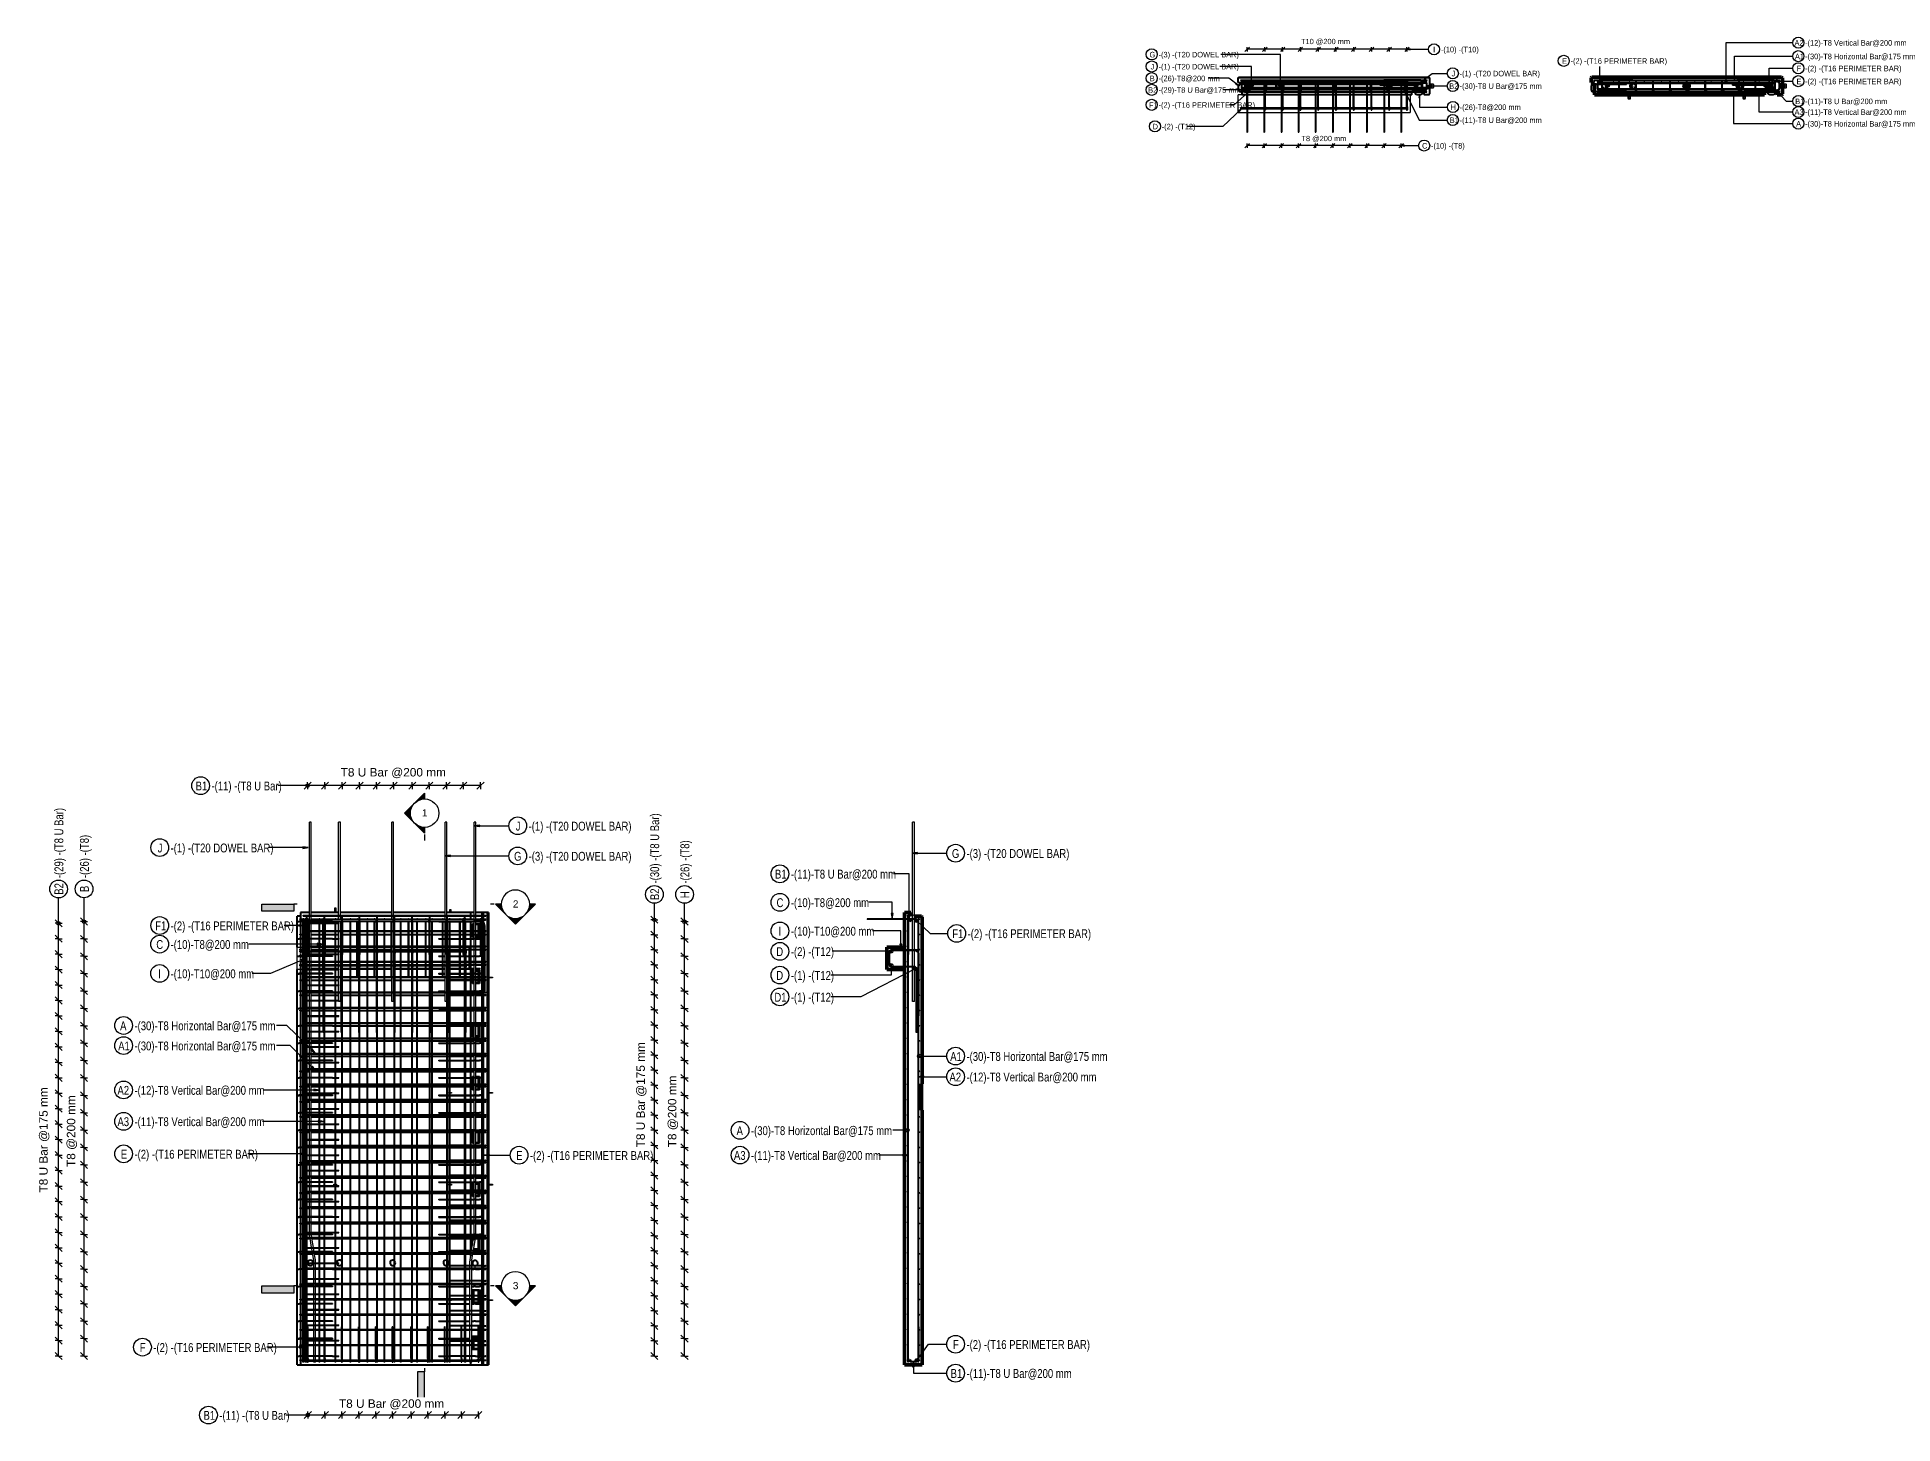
# Model space of a CAD drawing. Header units: millimetres. Extents: x 15382 to 36280, y -2060 to 13564.
import ezdxf

# ---------------------------------------------------------------- set-up
doc = ezdxf.new("R2010")
doc.units = ezdxf.units.MM
doc.linetypes.add('Dash', pattern=[6.36, 3.18, -3.18])
for name, color, linetype, lineweight in [('A-ANNO-DIMS', 211, 'Continuous', 9), ('A-ANNO-DIMS-25', 211, 'Continuous', 9), ('A-ANNO-DIMS-40', 211, 'Continuous', 9), ('A-GENM', 13, 'Continuous', 18), ('A-WALL', 113, 'Continuous', 25), ('A-WALL-HDLN', 110, 'Dash', 25), ('G-ANNO-SYMB', 111, 'Continuous', 9), ('S-BEAM', 12, 'Continuous', 18), ('S-RBAR', 171, 'Continuous', 18), ('S-RBAR-IDEN', 171, 'Continuous', 9)]:
    doc.layers.add(name, color=color, linetype=linetype, lineweight=lineweight)
doc.styles.add('Arial', font='arial.ttf', dxfattribs={"height": 80})
doc.styles.add('Arial_1', font='arial.ttf', dxfattribs={"height": 95.25})
doc.styles.add('Arial_2', font='arial.ttf', dxfattribs={"height": 59.53125})
doc.styles.add('Nirmala UI Semilight', font='NirmalaS.ttf', dxfattribs={"width": 0.8, "height": 100})
doc.styles.add('Nirmala UI Semilight_1', font='NirmalaS.ttf', dxfattribs={"width": 0.8, "height": 62.5})
doc.dimstyles.new('Arrow_Filled_-_2_5_NI_UI', dxfattribs={"dimscale": 304.8, "dimtxt": 104.736395, "dimasz": 0.262467, "dimexe": 0.131234, "dimexo": 0.0625, "dimgap": 0.131234, "dimtad": 1, "dimdec": 0, "dimzin": 0, "dimdsep": 46, "dimtxsty": 'Nirmala UI Semilight', "dimblk1": 'OBLIQUE', "dimblk2": 'OBLIQUE', "dimsah": 1, "dimcen": 0.09, "dimazin": 0, "dimtfac": 1, "dimtdec": 4, "dimtix": 1, "dimtmove": 0, "dimatfit": 3, "dimfxl": 0.131234, "dimfxlon": 1, "dimtvp": 1, "dimtolj": 1, "dimtzin": 0, "dimarcsym": 2})
doc.dimstyles.new('Arrow_Filled_-_2_5_NI_UI_1', dxfattribs={"dimscale": 304.8, "dimtxt": 104.736395, "dimasz": 0.262467, "dimexe": 0.131234, "dimexo": 0.0625, "dimgap": 0.131234, "dimtad": 1, "dimdec": 0, "dimzin": 0, "dimdsep": 46, "dimtxsty": 'Arial_1', "dimblk1": 'OBLIQUE', "dimblk2": 'OBLIQUE', "dimsah": 1, "dimcen": 0.09, "dimazin": 0, "dimtfac": 1, "dimtdec": 4, "dimtix": 1, "dimtmove": 0, "dimatfit": 3, "dimfxl": 0.131234, "dimfxlon": 1, "dimtvp": 1, "dimtolj": 1, "dimtzin": 0, "dimarcsym": 2})
doc.dimstyles.new('Arrow_Filled_-_2_5_NI_UI_2', dxfattribs={"dimscale": 304.8, "dimtxt": 65.460247, "dimasz": 0.164042, "dimexe": 0.082021, "dimexo": 0.0625, "dimgap": 0.082021, "dimtad": 1, "dimdec": 0, "dimzin": 0, "dimdsep": 46, "dimtxsty": 'Nirmala UI Semilight', "dimblk1": 'OBLIQUE', "dimblk2": 'OBLIQUE', "dimsah": 1, "dimcen": 0.09, "dimazin": 0, "dimtfac": 1, "dimtdec": 4, "dimtix": 1, "dimtmove": 0, "dimatfit": 3, "dimfxl": 0.082021, "dimfxlon": 1, "dimtvp": 1, "dimtolj": 1, "dimtzin": 0, "dimarcsym": 2})
doc.dimstyles.new('Arrow_Filled_-_2_5_NI_UI_3', dxfattribs={"dimscale": 304.8, "dimtxt": 65.460247, "dimasz": 0.164042, "dimexe": 0.082021, "dimexo": 0.0625, "dimgap": 0.082021, "dimtad": 1, "dimdec": 0, "dimzin": 0, "dimdsep": 46, "dimtxsty": 'Arial_2', "dimblk1": 'OBLIQUE', "dimblk2": 'OBLIQUE', "dimsah": 1, "dimcen": 0.09, "dimazin": 0, "dimtfac": 1, "dimtdec": 4, "dimtix": 1, "dimtmove": 0, "dimatfit": 3, "dimfxl": 0.082021, "dimfxlon": 1, "dimtvp": 1, "dimtolj": 1, "dimtzin": 0, "dimarcsym": 2})

msp = doc.modelspace()

# ---------------------------------------------------------------- texts
at = {"layer": 'G-ANNO-SYMB', "char_height": 80, "width": 76.962, "attachment_point": 1, "style": 'Arial'}
for s, insert in [('1', (19716.1, 4864.2)), ('2', (20740, 3837.9)), ('3', (20740, -462.1))]:
    msp.add_mtext(s, dxfattribs=dict(at, insert=insert))
at = {"layer": 'S-RBAR-IDEN', "attachment_point": 1}
for s, insert, char_height, width, style in [('G', (27908.4, 13397.4), 62.5, 57.721, 'Nirmala UI Semilight_1'), ('-(3) -(T20 DOWEL BAR)', (28010.6, 13397.4), 62.5, 848.185, 'Nirmala UI Semilight_1'), ('I', (31102.7, 13455), 62.5, 20.844, 'Nirmala UI Semilight_1'), ('-(10) -(T10)', (31189.7, 13455), 62.5, 384.81, 'Nirmala UI Semilight_1'), ('A2', (35171.7, 13530.1), 62.5, 99.409, 'Nirmala UI Semilight_1'), ('A1', (35177, 13377.4), 62.5, 86.582, 'Nirmala UI Semilight_1'), ('-(12)-T8 Vertical Bar@200 mm', (35291, 13530.1), 62.5, 1103.122, 'Nirmala UI Semilight_1'), ('-(30)-T8 Horizontal Bar@175 mm', (35291, 13377.4), 62.5, 1208.945, 'Nirmala UI Semilight_1'), ('J', (27920.3, 13262), 62.5, 28.861, 'Nirmala UI Semilight_1'), ('-(1) -(T20 DOWEL BAR)', (28010.6, 13262), 62.5, 835.358, 'Nirmala UI Semilight_1'), ('J', (31310.1, 13184.1), 62.5, 28.861, 'Nirmala UI Semilight_1'), ('-(1) -(T20 DOWEL BAR)', (31400.3, 13184.1), 62.5, 835.358, 'Nirmala UI Semilight_1'), ('E', (32553.9, 13325.2), 62.5, 43.291, 'Nirmala UI Semilight_1'), ('-(2) -(T16 PERIMETER BAR)', (32650.1, 13325.2), 62.5, 966.835, 'Nirmala UI Semilight_1'), ('F', (35196.2, 13241.7), 62.5, 40.084, 'Nirmala UI Semilight_1'), ('-(2) -(T16 PERIMETER BAR)', (35291, 13241.7), 62.5, 966.835, 'Nirmala UI Semilight_1'), ('B2', (27893.9, 12999), 62.5, 92.996, 'Nirmala UI Semilight_1'), ('B', (27912.4, 13129.7), 62.5, 48.101, 'Nirmala UI Semilight_1'), ('-(26)-T8@200 mm', (28010.6, 13129.7), 62.5, 676.624, 'Nirmala UI Semilight_1'), ('-(29)-T8 U Bar@175 mm', (28010.6, 12999), 62.5, 886.666, 'Nirmala UI Semilight_1'), ('B2', (31283.7, 13042.7), 62.5, 92.996, 'Nirmala UI Semilight_1'), ('-(30)-T8 U Bar@175 mm', (31400.3, 13042.7), 62.5, 886.666, 'Nirmala UI Semilight_1'), ('E', (35194.9, 13095.8), 62.5, 43.291, 'Nirmala UI Semilight_1'), ('-(2) -(T16 PERIMETER BAR)', (35291, 13095.8), 62.5, 966.835, 'Nirmala UI Semilight_1'), ('F1', (27902.4, 12829.6), 62.5, 72.152, 'Nirmala UI Semilight_1'), ('-(2) -(T16 PERIMETER BAR)', (28010.6, 12829.6), 62.5, 966.835, 'Nirmala UI Semilight_1'), ('H', (31298.5, 12805), 62.5, 59.325, 'Nirmala UI Semilight_1'), ('-(26)-T8@200 mm', (31401.3, 12805), 62.5, 676.624, 'Nirmala UI Semilight_1'), ('A3', (35171.7, 12749.8), 62.5, 99.409, 'Nirmala UI Semilight_1'), ('B1', (35179.7, 12871), 62.5, 80.169, 'Nirmala UI Semilight_1'), ('-(11)-T8 U Bar@200 mm', (35291, 12871), 62.5, 875.443, 'Nirmala UI Semilight_1'), ('-(11)-T8 Vertical Bar@200 mm', (35291, 12749.8), 62.5, 1090.295, 'Nirmala UI Semilight_1'), ('D', (27943.9, 12587), 62.5, 57.721, 'Nirmala UI Semilight_1'), ('-(2) -(T12)', (28046, 12587), 62.5, 352.742, 'Nirmala UI Semilight_1'), ('B1', (31289, 12658.4), 62.5, 80.169, 'Nirmala UI Semilight_1'), ('-(11)-T8 U Bar@200 mm', (31400.3, 12658.4), 62.5, 875.443, 'Nirmala UI Semilight_1'), ('A', (35190.2, 12618.1), 62.5, 54.515, 'Nirmala UI Semilight_1'), ('-(30)-T8 Horizontal Bar@175 mm', (35291, 12618.1), 62.5, 1208.945, 'Nirmala UI Semilight_1'), ('C', (30977.8, 12370.5), 62.5, 52.911, 'Nirmala UI Semilight_1'), ('-(10) -(T8)', (31078, 12370.5), 62.5, 352.742, 'Nirmala UI Semilight_1'), ('B1', (17167.9, 5177.1), 100, 128.27, 'Nirmala UI Semilight'), ('-(11) -(T8 U Bar)', (17346, 5177.1), 100, 903.021, 'Nirmala UI Semilight'), ('J', (20772.3, 4724.7), 100, 46.177, 'Nirmala UI Semilight'), ('-(1) -(T20 DOWEL BAR)', (20916.7, 4724.7), 100, 1336.573, 'Nirmala UI Semilight'), ('J', (16740.5, 4478.6), 100, 46.177, 'Nirmala UI Semilight'), ('-(1) -(T20 DOWEL BAR)', (16884.9, 4478.6), 100, 1336.573, 'Nirmala UI Semilight'), ('-(3) -(T20 DOWEL BAR)', (20916.7, 4385), 100, 1357.097, 'Nirmala UI Semilight'), ('G', (25684, 4416.4), 100, 92.354, 'Nirmala UI Semilight'), ('-(3) -(T20 DOWEL BAR)', (25847.4, 4416.4), 100, 1357.097, 'Nirmala UI Semilight'), ('G', (20753.3, 4385), 100, 92.354, 'Nirmala UI Semilight'), ('B1', (23691.1, 4183.7), 100, 128.27, 'Nirmala UI Semilight'), ('-(11)-T8 U Bar@200 mm', (23869.3, 4183.7), 100, 1400.708, 'Nirmala UI Semilight'), ('C', (23709, 3862.5), 100, 84.658, 'Nirmala UI Semilight'), ('-(10)-T8@200 mm', (23869.3, 3862.5), 100, 1062.076, 'Nirmala UI Semilight'), ('F1', (16711.9, 3600.7), 100, 115.443, 'Nirmala UI Semilight'), ('-(2) -(T16 PERIMETER BAR)', (16884.9, 3600.7), 100, 1546.936, 'Nirmala UI Semilight'), ('C', (16724.7, 3391.2), 100, 84.658, 'Nirmala UI Semilight'), ('-(10)-T8@200 mm', (16884.9, 3391.2), 100, 1062.076, 'Nirmala UI Semilight'), ('I', (23730.2, 3540.6), 100, 33.35, 'Nirmala UI Semilight'), ('-(10)-T10@200 mm', (23869.3, 3540.6), 100, 1113.384, 'Nirmala UI Semilight'), ('F1', (25687, 3512.8), 100, 115.443, 'Nirmala UI Semilight'), ('-(2) -(T16 PERIMETER BAR)', (25860, 3512.8), 100, 1546.936, 'Nirmala UI Semilight'), ('D', (23705.8, 3310.6), 100, 92.354, 'Nirmala UI Semilight'), ('-(2) -(T12)', (23869.3, 3310.6), 100, 564.388, 'Nirmala UI Semilight'), ('I', (16745.8, 3061.6), 100, 33.35, 'Nirmala UI Semilight'), ('-(10)-T10@200 mm', (16884.9, 3061.6), 100, 1113.384, 'Nirmala UI Semilight'), ('D', (23705.8, 3043.2), 100, 92.354, 'Nirmala UI Semilight'), ('-(1) -(T12)', (23869.3, 3043.2), 100, 543.865, 'Nirmala UI Semilight'), ('D1', (23684.7, 2797), 100, 143.662, 'Nirmala UI Semilight'), ('-(1) -(T12)', (23869.3, 2797), 100, 543.865, 'Nirmala UI Semilight'), ('A', (16317, 2474.8), 100, 87.224, 'Nirmala UI Semilight'), ('-(30)-T8 Horizontal Bar@175 mm', (16478.4, 2474.8), 100, 1934.312, 'Nirmala UI Semilight'), ('A1', (16295.9, 2248.1), 100, 138.532, 'Nirmala UI Semilight'), ('-(30)-T8 Horizontal Bar@175 mm', (16478.4, 2248.1), 100, 1934.312, 'Nirmala UI Semilight'), ('A1', (25664.9, 2130.1), 100, 138.532, 'Nirmala UI Semilight'), ('-(30)-T8 Horizontal Bar@175 mm', (25847.4, 2130.1), 100, 1934.312, 'Nirmala UI Semilight'), ('A2', (25656.4, 1898.2), 100, 159.055, 'Nirmala UI Semilight'), ('-(12)-T8 Vertical Bar@200 mm', (25847.4, 1898.2), 100, 1764.995, 'Nirmala UI Semilight'), ('A2', (16287.4, 1748.2), 100, 159.055, 'Nirmala UI Semilight'), ('-(12)-T8 Vertical Bar@200 mm', (16478.4, 1748.2), 100, 1764.995, 'Nirmala UI Semilight'), ('A3', (16287.4, 1395), 100, 159.055, 'Nirmala UI Semilight'), ('-(11)-T8 Vertical Bar@200 mm', (16478.4, 1395), 100, 1744.472, 'Nirmala UI Semilight'), ('A', (23259, 1293.9), 100, 87.224, 'Nirmala UI Semilight'), ('-(30)-T8 Horizontal Bar@175 mm', (23420.3, 1293.9), 100, 1934.312, 'Nirmala UI Semilight'), ('E', (16324.5, 1028.6), 100, 69.266, 'Nirmala UI Semilight'), ('-(2) -(T16 PERIMETER BAR)', (16478.4, 1028.6), 100, 1546.936, 'Nirmala UI Semilight'), ('E', (20777.2, 1013.4), 100, 69.266, 'Nirmala UI Semilight'), ('-(2) -(T16 PERIMETER BAR)', (20931.1, 1013.4), 100, 1546.936, 'Nirmala UI Semilight'), ('A3', (23229.4, 1015), 100, 159.055, 'Nirmala UI Semilight'), ('-(11)-T8 Vertical Bar@200 mm', (23420.3, 1015), 100, 1744.472, 'Nirmala UI Semilight'), ('F', (16538.7, -1149.2), 100, 64.135, 'Nirmala UI Semilight'), ('-(2) -(T16 PERIMETER BAR)', (16690.5, -1149.2), 100, 1546.936, 'Nirmala UI Semilight'), ('F', (25695.6, -1115.4), 100, 64.135, 'Nirmala UI Semilight'), ('-(2) -(T16 PERIMETER BAR)', (25847.4, -1115.4), 100, 1546.936, 'Nirmala UI Semilight'), ('B1', (25669.2, -1441.7), 100, 128.27, 'Nirmala UI Semilight'), ('-(11)-T8 U Bar@200 mm', (25847.4, -1441.7), 100, 1400.708, 'Nirmala UI Semilight'), ('B1', (17256.2, -1913.4), 100, 128.27, 'Nirmala UI Semilight'), ('-(11) -(T8 U Bar)', (17434.4, -1913.4), 100, 903.021, 'Nirmala UI Semilight')]:
    msp.add_mtext(s, dxfattribs=dict(at, insert=insert, char_height=char_height, width=width, style=style))
at = {"layer": 'S-RBAR-IDEN', "char_height": 100, "attachment_point": 1, "rotation": 90, "style": 'Nirmala UI Semilight'}
for s, insert, width in [('-(29) -(T8 U Bar)', (15577.9, 4088.9), 944.067), ('-(30) -(T8 U Bar)', (22286.9, 4028.5), 944.067), ('-(26) -(T8)', (15865.1, 4089.3), 584.911), ('-(26) -(T8)', (22627.3, 4027.6), 584.911), ('B2', (15577.9, 3902.2), 148.793), ('B', (15865.1, 3932.2), 76.962), ('B2', (22286.9, 3841.8), 148.793), ('H', (22627.3, 3863), 94.92)]:
    msp.add_mtext(s, dxfattribs=dict(at, insert=insert, width=width))

# ---------------------------------------------------------------- blocks, each defined once
blk = doc.blocks.new('M_Rectangular Corbel - M_Rectangular Corbel-1451328-Elevation Front 1')
at = {"layer": 'S-BEAM'}
for p, q in [((18310, 3060), (18310, 3310)), ((18310, 3310), (18376, 3310)), ((18384, 3310), (18388, 3310)), ((18433, 3310), (18450, 3310)), ((18470, 3310), (18559, 3310)), ((18567, 3310), (18599, 3310)), ((18607, 3310), (18615, 3310)), ((18628, 3310), (18739, 3310)), ((18747, 3310), (18777, 3310)), ((18800, 3310), (18814, 3310)), ((18822, 3310), (18907, 3310)), ((18915, 3310), (18984, 3310)), ((18992, 3310), (19009, 3310)), ((19018, 3310), (19100, 3310)), ((19108, 3310), (19177, 3310)), ((19185, 3310), (19201, 3310)), ((19215, 3310), (19292, 3310)), ((19300, 3310), (19370, 3310)), ((19400, 3310), (19404, 3310)), ((19412, 3310), (19475, 3310)), ((19483, 3310), (19562, 3310)), ((19570, 3310), (19602, 3310)), ((19611, 3310), (19658, 3310)), ((19666, 3310), (19755, 3310)), ((19763, 3310), (19795, 3310)), ((19807, 3310), (19827, 3310)), ((19835, 3310), (19948, 3310)), ((19956, 3310), (19977, 3310)), ((20005, 3310), (20024, 3310)), ((20032, 3310), (20141, 3310)), ((20149, 3310), (20177, 3310)), ((20185, 3310), (20194, 3310)), ((20209, 3310), (20245, 3310)), ((20245, 3310), (20245, 3287)), ((20245, 3278), (20245, 3212)), ((20245, 3204), (20245, 3152)), ((20245, 3144), (20245, 3116)), ((18376, 3060), (18310, 3060)), ((18805, 3060), (18800, 3060)), ((18907, 3060), (18822, 3060)), ((18984, 3060), (18915, 3060)), ((19005, 3060), (18992, 3060)), ((19100, 3060), (19018, 3060)), ((19177, 3060), (19108, 3060)), ((19205, 3060), (19185, 3060)), ((19292, 3060), (19215, 3060)), ((19370, 3060), (19300, 3060)), ((19404, 3060), (19397, 3060)), ((19475, 3060), (19415, 3060)), ((19562, 3060), (19483, 3060)), ((19602, 3060), (19570, 3060)), ((19658, 3060), (19615, 3060)), ((19755, 3060), (19666, 3060)), ((19799, 3060), (19763, 3060)), ((19827, 3060), (19815, 3060)), ((19948, 3060), (19835, 3060)), ((19977, 3060), (19956, 3060)), ((20024, 3060), (20015, 3060)), ((20141, 3060), (20032, 3060)), ((20194, 3060), (20149, 3060)), ((20245, 3060), (20215, 3060)), ((20245, 3108), (20245, 3075)), ((20245, 3063), (20245, 3060))]:
    blk.add_line(p, q, dxfattribs=at)
blk = doc.blocks.new('RR spread anchor face based - RR-SA-2_5-200-1726821-Elevation Front 1')
at = {"layer": 'A-GENM'}
for p, q in [((18725, -670), (18725, -662)), ((18728, -670), (18725, -670)), ((18728, -662), (18728, -670)), ((18739, -670), (18728, -670)), ((18753, -670), (18747, -670)), ((18753, -662), (18753, -670)), ((18755, -670), (18753, -670)), ((18755, -662), (18755, -670))]:
    blk.add_line(p, q, dxfattribs=at)
blk = doc.blocks.new('RR spread anchor face based - RR-SA-4_0-180-1726831-Elevation Front 1')
at = {"layer": 'A-GENM'}
for p, q in [((18734, 3749), (18734, 3754)), ((18734, 3754), (18746, 3754)), ((18734, 3700), (18734, 3749)), ((18746, 3749), (18734, 3749)), ((18746, 3754), (18746, 3749)), ((18746, 3749), (18746, 3700))]:
    blk.add_line(p, q, dxfattribs=at)
blk = doc.blocks.new('RR spread anchor face based - RR-SA-4_0-180-V1-Elevation Front 1')
at = {"layer": 'A-GENM'}
for p, q in [((20029, 3729), (20029, 3734)), ((20029, 3734), (20041, 3734)), ((20029, 3700), (20029, 3729)), ((20041, 3729), (20029, 3729)), ((20041, 3734), (20041, 3729)), ((20041, 3729), (20041, 3700))]:
    blk.add_line(p, q, dxfattribs=at)
blk = doc.blocks.new('RR spread anchor face based - RR-SA-3_0-200-1726827-Elevation Front 1')
at = {"layer": 'A-GENM'}
for p, q in [((20465, -660), (20506, -660)), ((20506, -670), (20465, -670)), ((20506, -660), (20511, -660)), ((20506, -670), (20506, -660)), ((20511, -670), (20506, -670)), ((20511, -660), (20511, -670))]:
    blk.add_line(p, q, dxfattribs=at)
blk = doc.blocks.new('RR spread anchor face based - RR-SA-2_5-200-V2-Elevation Front 1')
at = {"layer": 'A-GENM'}
for p, q in [((20020, -670), (20020, -662)), ((20022, -670), (20020, -670)), ((20022, -662), (20022, -670)), ((20024, -670), (20022, -670)), ((20047, -670), (20032, -670)), ((20047, -662), (20047, -670)), ((20050, -670), (20047, -670)), ((20050, -662), (20050, -670))]:
    blk.add_line(p, q, dxfattribs=at)
blk = doc.blocks.new('RR spread anchor face based - RR-SA-2_5-200-V3-Elevation Front 1')
at = {"layer": 'A-GENM'}
for p, q in [((18725, 2965), (18725, 2971)), ((18728, 2965), (18725, 2965)), ((18728, 2971), (18728, 2965)), ((18739, 2965), (18728, 2965)), ((18753, 2965), (18747, 2965)), ((18753, 2971), (18753, 2965)), ((18755, 2965), (18753, 2965)), ((18755, 2971), (18755, 2965))]:
    blk.add_line(p, q, dxfattribs=at)
blk = doc.blocks.new('RR spread anchor face based - RR-SA-2_5-200-V4-Elevation Front 1')
at = {"layer": 'A-GENM'}
for p, q in [((20020, 2965), (20020, 2971)), ((20022, 2965), (20020, 2965)), ((20022, 2971), (20022, 2965)), ((20024, 2965), (20022, 2965)), ((20047, 2965), (20032, 2965)), ((20047, 2971), (20047, 2965)), ((20050, 2965), (20047, 2965)), ((20050, 2971), (20050, 2965))]:
    blk.add_line(p, q, dxfattribs=at)
blk = doc.blocks.new('RR spread anchor face based - RR-SA-2_5-200-V5-Elevation Front 1')
at = {"layer": 'A-GENM'}
for p, q in [((18725, 640), (18728, 640)), ((18725, 630), (18725, 640)), ((18728, 630), (18725, 630)), ((18728, 640), (18739, 640)), ((18728, 640), (18728, 630)), ((18739, 630), (18728, 630)), ((18747, 640), (18753, 640)), ((18753, 630), (18747, 630)), ((18753, 640), (18755, 640)), ((18753, 640), (18753, 630)), ((18755, 630), (18753, 630)), ((18755, 640), (18755, 630))]:
    blk.add_line(p, q, dxfattribs=at)
blk = doc.blocks.new('RR spread anchor face based - RR-SA-2_5-200-V6-Elevation Front 1')
at = {"layer": 'A-GENM'}
for p, q in [((20020, 640), (20022, 640)), ((20020, 630), (20020, 640)), ((20022, 630), (20020, 630)), ((20022, 640), (20024, 640)), ((20022, 640), (20022, 630)), ((20024, 630), (20022, 630)), ((20032, 640), (20047, 640)), ((20047, 630), (20032, 630)), ((20047, 640), (20050, 640)), ((20047, 640), (20047, 630)), ((20050, 630), (20047, 630)), ((20050, 640), (20050, 630))]:
    blk.add_line(p, q, dxfattribs=at)
blk = doc.blocks.new('RR spread anchor face based - RR-SA-2_5-200-V7-Elevation Front 1')
at = {"layer": 'A-GENM'}
for p, q in [((18725, 1675), (18728, 1675)), ((18725, 1669), (18725, 1675)), ((18728, 1675), (18739, 1675)), ((18728, 1675), (18728, 1669)), ((18747, 1675), (18753, 1675)), ((18753, 1675), (18755, 1675)), ((18753, 1675), (18753, 1669)), ((18755, 1675), (18755, 1669))]:
    blk.add_line(p, q, dxfattribs=at)
blk = doc.blocks.new('M_Rectangular Corbel - M_Rectangular Corbel-1451328-Elevation Right 1')
at = {"layer": 'S-BEAM', "lineweight": 50}
for p, q in [((12914, 3310), (12714, 3310)), ((12714, 3310), (12714, 3060)), ((12914, 3285), (12914, 3310)), ((12914, 3095), (12914, 3275)), ((12714, 3060), (12914, 3060)), ((12914, 3060), (12914, 3085))]:
    blk.add_line(p, q, dxfattribs=at)
blk = doc.blocks.new('M_Rectangular Corbel - M_Rectangular Corbel-1451328-Elevation Top 1')
at = {"layer": 'S-BEAM'}
for p, q in [((18310, 12714), (18310, 12914)), ((18350, 12914), (18310, 12914)), ((20245, 12914), (20245, 12714)), ((18310, 12714), (18406, 12714)), ((18414, 12714), (18599, 12714)), ((18607, 12714), (18792, 12714)), ((18800, 12714), (18984, 12714)), ((18992, 12714), (19177, 12714)), ((19185, 12714), (19370, 12714)), ((19378, 12714), (19562, 12714)), ((19570, 12714), (19755, 12714)), ((19763, 12714), (19948, 12714)), ((19956, 12714), (20141, 12714)), ((20149, 12714), (20245, 12714))]:
    blk.add_line(p, q, dxfattribs=at)
blk = doc.blocks.new('RR spread anchor face based - RR-SA-4_0-180-1726831-Elevation Top 1')
at = {"layer": 'A-GENM'}
for p, q in [((18734, 12996), (18734, 13030)), ((18734, 12994), (18734, 12996)), ((18734, 12996), (18746, 12996)), ((18746, 12994), (18734, 12994)), ((18746, 13030), (18746, 12996)), ((18746, 12996), (18746, 12994))]:
    blk.add_line(p, q, dxfattribs=at)
blk = doc.blocks.new('RR spread anchor face based - RR-SA-4_0-180-V8-Elevation Top 1')
at = {"layer": 'A-GENM'}
for p, q in [((20029, 12996), (20029, 13024)), ((20029, 12994), (20029, 12996)), ((20029, 12996), (20041, 12996)), ((20041, 12994), (20029, 12994)), ((20041, 13024), (20041, 12996)), ((20041, 12996), (20041, 12994))]:
    blk.add_line(p, q, dxfattribs=at)
blk = doc.blocks.new('RR spread anchor face based - RR-SA-3_0-200-1726827-Elevation Top 1')
at = {"layer": 'A-GENM'}
for p, q in [((20506, 13034), (20465, 13034)), ((20465, 12994), (20506, 12994)), ((20485, 13023), (20489, 13023)), ((20489, 13005), (20485, 13005)), ((20511, 13031), (20506, 13034)), ((20506, 12994), (20511, 12996)), ((20511, 12996), (20511, 13031))]:
    blk.add_line(p, q, dxfattribs=at)
for centre, start, end in [((20485, 13014), 90, 270), ((20489, 13014), 270, 90)]:
    blk.add_arc(centre, 9, start, end, dxfattribs=at)
blk = doc.blocks.new('RR spread anchor face based - RR-SA-2_5-200-1726821-Elevation Top 2')
at = {"layer": 'A-GENM'}
for p, q in [((18725, 12914), (18725, 12874)), ((18725, 12874), (18728, 12869)), ((18728, 12869), (18753, 12869)), ((18733, 12884), (18733, 12890)), ((18747, 12890), (18747, 12884)), ((18753, 12869), (18755, 12874)), ((18755, 12874), (18755, 12914))]:
    blk.add_line(p, q, dxfattribs=at)
for centre, start, end in [((18740, 12890), 0, 180), ((18740, 12884), 180, 0)]:
    blk.add_arc(centre, 7, start, end, dxfattribs=at)
blk = doc.blocks.new('RR spread anchor face based - RR-SA-3_0-200-1726827-Elevation Top 2')
at = {"layer": 'A-GENM'}
for p, q in [((20311, 13034), (20336, 13034)), ((20311, 13014), (20311, 13034)), ((20311, 13014), (20336, 13014)), ((20311, 12994), (20311, 13014)), ((20336, 12994), (20311, 12994)), ((20336, 13034), (20336, 13014)), ((20336, 13034), (20336, 13034)), ((20336, 13034), (20336, 13014)), ((20336, 13014), (20336, 12994)), ((20336, 13014), (20336, 12994)), ((20336, 12994), (20336, 12994)), ((20506, 13034), (20465, 13034)), ((20465, 12994), (20506, 12994)), ((20485, 13023), (20489, 13023)), ((20489, 13005), (20485, 13005)), ((20511, 13031), (20506, 13034)), ((20506, 12994), (20511, 12996)), ((20511, 12996), (20511, 13031))]:
    blk.add_line(p, q, dxfattribs=at)
for centre, start, end in [((20485, 13014), 90, 270), ((20489, 13014), 270, 90)]:
    blk.add_arc(centre, 9, start, end, dxfattribs=at)
blk = doc.blocks.new('Detail View - M_Section Tail - Filled Horizontal-14034-Elevation Front 1')
at = {"layer": 'G-ANNO-SYMB'}
blk.add_hatch(color=256, dxfattribs=at).paths.add_polyline_path([(18272, 3715), (18272, 3795), (17912, 3795), (17912, 3715)])
for p, q in [((17912, 3715), (17912, 3795)), ((17912, 3795), (18272, 3795)), ((18272, 3795), (18272, 3715)), ((18272, 3715), (17912, 3715))]:
    blk.add_line(p, q, dxfattribs=at)
blk = doc.blocks.new('Detail View - M_Section Head - Filled SHOP DWG-1002450-Elevation Front 1')
at = {"layer": 'G-ANNO-SYMB'}
h = blk.add_hatch(color=256, dxfattribs=at)
edge = h.paths.add_edge_path()
edge.add_line((20543, 3795), (20609, 3795))
edge.add_arc((20769, 3795), 160, 180, 225)
edge.add_line((20656, 3682), (20543, 3795))
h = blk.add_hatch(color=256, dxfattribs=at)
edge = h.paths.add_edge_path()
edge.add_line((20996, 3795), (20882, 3682))
edge.add_arc((20769, 3795), 160, 315, 360)
edge.add_line((20929, 3795), (20996, 3795))
h = blk.add_hatch(color=256, dxfattribs=at)
edge = h.paths.add_edge_path()
edge.add_line((20769, 3569), (20656, 3682))
edge.add_arc((20769, 3795), 160, 225, 270)
edge.add_line((20769, 3635), (20769, 3569))
h = blk.add_hatch(color=256, dxfattribs=at)
edge = h.paths.add_edge_path()
edge.add_line((20769, 3569), (20769, 3635))
edge.add_arc((20769, 3795), 160, 270, 315)
edge.add_line((20882, 3682), (20769, 3569))
for p, q in [((20769, 3569), (20543, 3795)), ((20609, 3795), (20543, 3795)), ((20543, 3795), (20656, 3682)), ((20609, 3795), (20543, 3795)), ((20769, 3569), (20996, 3795)), ((20882, 3682), (20996, 3795)), ((20929, 3795), (20996, 3795)), ((20996, 3795), (20929, 3795)), ((20656, 3682), (20769, 3569)), ((20769, 3569), (20882, 3682)), ((20769, 3635), (20769, 3569)), ((20769, 3569), (20769, 3635))]:
    blk.add_line(p, q, dxfattribs=at)
for start, end in [(360, 180), (180, 360), (180, 225), (315, 0), (225, 270), (270, 315)]:
    blk.add_arc((20769, 3795), 160, start, end, dxfattribs=at)
blk = doc.blocks.new('M_Rebar Tag_rfa MARK - ARROW-794226-Elevation Front 1')
at = {"layer": 'S-RBAR-IDEN'}
blk.add_circle((20795, 4679), 100, dxfattribs=at)
blk = doc.blocks.new('M_Rebar Tag_rfa Dimension - ARROW-793927-Elevation Front 1')
at = {"layer": 'S-RBAR-IDEN'}
blk.add_circle((16356, 2429), 100, dxfattribs=at)
blk = doc.blocks.new('DIMBLOCK1-Elevation Front 1')
at = {"layer": 'A-ANNO-DIMS-40'}
for p, q in [((18431, -1959), (18391, -1999)), ((18431, -1959), (18471, -1919)), ((18431, -1959), (18431, -1919)), ((18431, -1959), (18623, -1959)), ((18431, -1959), (18431, -1999)), ((18623, -1959), (18583, -1999)), ((18623, -1959), (18663, -1919)), ((18623, -1959), (18623, -1919)), ((18623, -1959), (18623, -1999))]:
    blk.add_line(p, q, dxfattribs=at)
blk = doc.blocks.new('_Oblique')
at = {"color": 0, "linetype": 'ByBlock', "lineweight": -2}
blk.add_line((-0.5, -0.5), (0.5, 0.5), dxfattribs=at)
blk = doc.blocks.new('DIMBLOCK2-Elevation Front 1')
at = {"layer": 'A-ANNO-DIMS-40'}
for p, q in [((18623, -1959), (18583, -1999)), ((18623, -1959), (18663, -1919)), ((18623, -1959), (18623, -1919)), ((18623, -1959), (18815, -1959)), ((18623, -1959), (18623, -1999)), ((18815, -1959), (18775, -1999)), ((18815, -1959), (18855, -1919)), ((18815, -1959), (18815, -1919)), ((18815, -1959), (18815, -1999))]:
    blk.add_line(p, q, dxfattribs=at)
blk = doc.blocks.new('DIMBLOCK3-Elevation Front 1')
at = {"layer": 'A-ANNO-DIMS-40'}
for p, q in [((18815, -1959), (18775, -1999)), ((18815, -1959), (18855, -1919)), ((18815, -1959), (18815, -1919)), ((18815, -1959), (19007, -1959)), ((18815, -1959), (18815, -1999)), ((19007, -1959), (18967, -1999)), ((19007, -1959), (19047, -1919)), ((19007, -1959), (19007, -1919)), ((19007, -1959), (19007, -1999))]:
    blk.add_line(p, q, dxfattribs=at)
blk = doc.blocks.new('DIMBLOCK4-Elevation Front 1')
at = {"layer": 'A-ANNO-DIMS-40'}
for p, q in [((19007, -1959), (18967, -1999)), ((19007, -1959), (19047, -1919)), ((19007, -1959), (19007, -1919)), ((19007, -1959), (19197, -1959)), ((19007, -1959), (19007, -1999)), ((19197, -1959), (19157, -1999)), ((19197, -1959), (19237, -1919)), ((19197, -1959), (19197, -1919)), ((19197, -1959), (19197, -1999))]:
    blk.add_line(p, q, dxfattribs=at)
blk = doc.blocks.new('DIMBLOCK5-Elevation Front 1')
at = {"layer": 'A-ANNO-DIMS-40'}
for p, q in [((19197, -1959), (19157, -1999)), ((19197, -1959), (19237, -1919)), ((19197, -1959), (19197, -1919)), ((19197, -1959), (19385, -1959)), ((19197, -1959), (19197, -1999)), ((19385, -1959), (19345, -1999)), ((19385, -1959), (19425, -1919)), ((19385, -1959), (19385, -1919)), ((19385, -1959), (19385, -1999))]:
    blk.add_line(p, q, dxfattribs=at)
blk = doc.blocks.new('DIMBLOCK6-Elevation Front 1')
at = {"layer": 'A-ANNO-DIMS-40'}
for p, q in [((19385, -1959), (19345, -1999)), ((19385, -1959), (19425, -1919)), ((19385, -1959), (19385, -1919)), ((19385, -1959), (19593, -1959)), ((19385, -1959), (19385, -1999)), ((19593, -1959), (19553, -1999)), ((19593, -1959), (19633, -1919)), ((19593, -1959), (19593, -1919)), ((19593, -1959), (19593, -1999))]:
    blk.add_line(p, q, dxfattribs=at)
blk = doc.blocks.new('DIMBLOCK7-Elevation Front 1')
at = {"layer": 'A-ANNO-DIMS-40'}
for p, q in [((19593, -1959), (19553, -1999)), ((19593, -1959), (19633, -1919)), ((19593, -1959), (19593, -1919)), ((19593, -1959), (19783, -1959)), ((19593, -1959), (19593, -1999)), ((19783, -1959), (19743, -1999)), ((19783, -1959), (19823, -1919)), ((19783, -1959), (19783, -1919)), ((19783, -1959), (19783, -1999))]:
    blk.add_line(p, q, dxfattribs=at)
blk = doc.blocks.new('DIMBLOCK8-Elevation Front 1')
at = {"layer": 'A-ANNO-DIMS-40'}
for p, q in [((19783, -1959), (19743, -1999)), ((19783, -1959), (19823, -1919)), ((19783, -1959), (19783, -1919)), ((19783, -1959), (19974, -1959)), ((19783, -1959), (19783, -1999)), ((19974, -1959), (19934, -1999)), ((19974, -1959), (20014, -1919)), ((19974, -1959), (19974, -1919)), ((19974, -1959), (19974, -1999))]:
    blk.add_line(p, q, dxfattribs=at)
blk = doc.blocks.new('DIMBLOCK9-Elevation Front 1')
at = {"layer": 'A-ANNO-DIMS-40'}
for p, q in [((19974, -1959), (19934, -1999)), ((19974, -1959), (20014, -1919)), ((19974, -1959), (19974, -1919)), ((19974, -1959), (20160, -1959)), ((19974, -1959), (19974, -1999)), ((20160, -1959), (20120, -1999)), ((20160, -1959), (20200, -1919)), ((20160, -1959), (20160, -1919)), ((20160, -1959), (20160, -1999))]:
    blk.add_line(p, q, dxfattribs=at)
blk = doc.blocks.new('DIMBLOCK10-Elevation Front 1')
at = {"layer": 'A-ANNO-DIMS-40'}
for p, q in [((20160, -1959), (20120, -1999)), ((20160, -1959), (20200, -1919)), ((20160, -1959), (20160, -1919)), ((20160, -1959), (20352, -1959)), ((20160, -1959), (20160, -1999)), ((20352, -1959), (20312, -1999)), ((20352, -1959), (20392, -1919)), ((20352, -1959), (20352, -1919)), ((20352, -1959), (20352, -1999))]:
    blk.add_line(p, q, dxfattribs=at)
blk = doc.blocks.new('DIMBLOCK11-Elevation Front 1')
at = {"layer": 'A-ANNO-DIMS-40'}
for p, q in [((18431, -1959), (18391, -1999)), ((18431, -1959), (18471, -1919)), ((18431, -1959), (18431, -1919)), ((18431, -1959), (19007, -1959)), ((18431, -1959), (18623, -1959)), ((18431, -1959), (18431, -1999)), ((18623, -1959), (18583, -1999)), ((18623, -1959), (18663, -1919)), ((18623, -1959), (18623, -1919)), ((18623, -1959), (18815, -1959)), ((18623, -1959), (18623, -1999)), ((18815, -1959), (18775, -1999)), ((18815, -1959), (18855, -1919)), ((18815, -1959), (18815, -1919)), ((18815, -1959), (19007, -1959)), ((18815, -1959), (18815, -1999)), ((19007, -1959), (18967, -1999)), ((19007, -1959), (19047, -1919)), ((19007, -1959), (19007, -1919)), ((19007, -1959), (19197, -1959)), ((19007, -1959), (19007, -1999)), ((19197, -1959), (19157, -1999)), ((19197, -1959), (19237, -1919)), ((19197, -1959), (19197, -1919)), ((19197, -1959), (19197, -1999))]:
    blk.add_line(p, q, dxfattribs=at)
blk = doc.blocks.new('_None')
blk = doc.blocks.new('DIMBLOCK12-Elevation Front 1')
at = {"layer": 'A-ANNO-DIMS-40'}
for p, q in [((19007, -1959), (18967, -1999)), ((19007, -1959), (19047, -1919)), ((19007, -1959), (19007, -1919)), ((19007, -1959), (19197, -1959)), ((19007, -1959), (19197, -1959)), ((19007, -1959), (19007, -1999)), ((19197, -1959), (19157, -1999)), ((19197, -1959), (19237, -1919)), ((19197, -1959), (19197, -1919)), ((19197, -1959), (19385, -1959)), ((19197, -1959), (19197, -1999)), ((19385, -1959), (19345, -1999)), ((19385, -1959), (19425, -1919)), ((19385, -1959), (19385, -1919)), ((19385, -1959), (19385, -1999))]:
    blk.add_line(p, q, dxfattribs=at)
blk = doc.blocks.new('DIMBLOCK13-Elevation Front 1')
at = {"layer": 'A-ANNO-DIMS-40'}
for p, q in [((19197, -1959), (19157, -1999)), ((19197, -1959), (19237, -1919)), ((19197, -1959), (19197, -1919)), ((19197, -1959), (19385, -1959)), ((19197, -1959), (19385, -1959)), ((19197, -1959), (19197, -1999)), ((19385, -1959), (19345, -1999)), ((19385, -1959), (19425, -1919)), ((19385, -1959), (19385, -1919)), ((19385, -1959), (19593, -1959)), ((19385, -1959), (19385, -1999)), ((19593, -1959), (19553, -1999)), ((19593, -1959), (19633, -1919)), ((19593, -1959), (19593, -1919)), ((19593, -1959), (19593, -1999))]:
    blk.add_line(p, q, dxfattribs=at)
blk = doc.blocks.new('DIMBLOCK14-Elevation Front 1')
at = {"layer": 'A-ANNO-DIMS-40'}
for p, q in [((19385, -1959), (19345, -1999)), ((19385, -1959), (19425, -1919)), ((19385, -1959), (19385, -1919)), ((19385, -1959), (19593, -1959)), ((19385, -1959), (19593, -1959)), ((19385, -1959), (19385, -1999)), ((19593, -1959), (19553, -1999)), ((19593, -1959), (19633, -1919)), ((19593, -1959), (19593, -1919)), ((19593, -1959), (19783, -1959)), ((19593, -1959), (19593, -1999)), ((19783, -1959), (19743, -1999)), ((19783, -1959), (19823, -1919)), ((19783, -1959), (19783, -1919)), ((19783, -1959), (19783, -1999))]:
    blk.add_line(p, q, dxfattribs=at)
blk = doc.blocks.new('DIMBLOCK15-Elevation Front 1')
at = {"layer": 'A-ANNO-DIMS-40'}
for p, q in [((19593, -1959), (19553, -1999)), ((19593, -1959), (19633, -1919)), ((19593, -1959), (19593, -1919)), ((19593, -1959), (19783, -1959)), ((19593, -1959), (19783, -1959)), ((19593, -1959), (19593, -1999)), ((19783, -1959), (19743, -1999)), ((19783, -1959), (19823, -1919)), ((19783, -1959), (19783, -1919)), ((19783, -1959), (19974, -1959)), ((19783, -1959), (19783, -1999)), ((19974, -1959), (19934, -1999)), ((19974, -1959), (20014, -1919)), ((19974, -1959), (19974, -1919)), ((19974, -1959), (19974, -1999))]:
    blk.add_line(p, q, dxfattribs=at)
blk = doc.blocks.new('DIMBLOCK16-Elevation Front 1')
at = {"layer": 'A-ANNO-DIMS-40'}
for p, q in [((19783, -1959), (19743, -1999)), ((19783, -1959), (19823, -1919)), ((19783, -1959), (19783, -1919)), ((19783, -1959), (19974, -1959)), ((19783, -1959), (19974, -1959)), ((19783, -1959), (19783, -1999)), ((19974, -1959), (19934, -1999)), ((19974, -1959), (20014, -1919)), ((19974, -1959), (19974, -1919)), ((19974, -1959), (20160, -1959)), ((19974, -1959), (19974, -1999)), ((20160, -1959), (20120, -1999)), ((20160, -1959), (20200, -1919)), ((20160, -1959), (20160, -1919)), ((20160, -1959), (20160, -1999))]:
    blk.add_line(p, q, dxfattribs=at)
blk = doc.blocks.new('DIMBLOCK17-Elevation Front 1')
at = {"layer": 'A-ANNO-DIMS-40'}
for p, q in [((19974, -1959), (19934, -1999)), ((19974, -1959), (20014, -1919)), ((19974, -1959), (19974, -1919)), ((19974, -1959), (20160, -1959)), ((19974, -1959), (20160, -1959)), ((19974, -1959), (19974, -1999)), ((20160, -1959), (20120, -1999)), ((20160, -1959), (20200, -1919)), ((20160, -1959), (20160, -1919)), ((20160, -1959), (20352, -1959)), ((20160, -1959), (20160, -1999)), ((20352, -1959), (20312, -1999)), ((20352, -1959), (20392, -1919)), ((20352, -1959), (20352, -1919)), ((20352, -1959), (20352, -1999))]:
    blk.add_line(p, q, dxfattribs=at)
blk = doc.blocks.new('DIMBLOCK18-Elevation Front 1')
at = {"layer": 'A-ANNO-DIMS-40'}
for p, q in [((20160, -1959), (20120, -1999)), ((20160, -1959), (20200, -1919)), ((20160, -1959), (20160, -1919)), ((20160, -1959), (20352, -1959)), ((20160, -1959), (20352, -1959)), ((20160, -1959), (20160, -1999)), ((20352, -1959), (20312, -1999)), ((20352, -1959), (20392, -1919)), ((20352, -1959), (20352, -1919)), ((20352, -1959), (20352, -1999))]:
    blk.add_line(p, q, dxfattribs=at)
blk = doc.blocks.new('M_Rebar Tag_rfa MARK - DOT 1 MM-794228-Elevation Front 1')
at = {"layer": 'S-RBAR-IDEN'}
blk.add_circle((17312, -1960), 100, dxfattribs=at)
blk = doc.blocks.new('DIMBLOCK19-Elevation Front 1')
at = {"layer": 'A-ANNO-DIMS-40'}
for p, q in [((20181, 5131), (20141, 5091)), ((20181, 5131), (20221, 5171)), ((20181, 5131), (20181, 5171)), ((20375, 5131), (20181, 5131)), ((20181, 5131), (20181, 5091)), ((20375, 5131), (20335, 5091)), ((20375, 5131), (20415, 5171)), ((20375, 5131), (20375, 5171)), ((20375, 5131), (20375, 5091))]:
    blk.add_line(p, q, dxfattribs=at)
blk = doc.blocks.new('DIMBLOCK20-Elevation Front 1')
at = {"layer": 'A-ANNO-DIMS-40'}
for p, q in [((19992, 5131), (19952, 5091)), ((19992, 5131), (20032, 5171)), ((19992, 5131), (19992, 5171)), ((20181, 5131), (19992, 5131)), ((19992, 5131), (19992, 5091)), ((20181, 5131), (20141, 5091)), ((20181, 5131), (20221, 5171)), ((20181, 5131), (20181, 5171)), ((20181, 5131), (20181, 5091))]:
    blk.add_line(p, q, dxfattribs=at)
blk = doc.blocks.new('DIMBLOCK21-Elevation Front 1')
at = {"layer": 'A-ANNO-DIMS-40'}
for p, q in [((19799, 5131), (19759, 5091)), ((19799, 5131), (19839, 5171)), ((19799, 5131), (19799, 5171)), ((19992, 5131), (19799, 5131)), ((19799, 5131), (19799, 5091)), ((19992, 5131), (19952, 5091)), ((19992, 5131), (20032, 5171)), ((19992, 5131), (19992, 5171)), ((19992, 5131), (19992, 5091))]:
    blk.add_line(p, q, dxfattribs=at)
blk = doc.blocks.new('DIMBLOCK22-Elevation Front 1')
at = {"layer": 'A-ANNO-DIMS-40'}
for p, q in [((19607, 5131), (19567, 5091)), ((19607, 5131), (19647, 5171)), ((19607, 5131), (19607, 5171)), ((19799, 5131), (19607, 5131)), ((19607, 5131), (19607, 5091)), ((19799, 5131), (19759, 5091)), ((19799, 5131), (19839, 5171)), ((19799, 5131), (19799, 5171)), ((19799, 5131), (19799, 5091))]:
    blk.add_line(p, q, dxfattribs=at)
blk = doc.blocks.new('DIMBLOCK23-Elevation Front 1')
at = {"layer": 'A-ANNO-DIMS-40'}
for p, q in [((19396, 5131), (19356, 5091)), ((19396, 5131), (19436, 5171)), ((19396, 5131), (19396, 5171)), ((19607, 5131), (19396, 5131)), ((19396, 5131), (19396, 5091)), ((19607, 5131), (19567, 5091)), ((19607, 5131), (19647, 5171)), ((19607, 5131), (19607, 5171)), ((19607, 5131), (19607, 5091))]:
    blk.add_line(p, q, dxfattribs=at)
blk = doc.blocks.new('DIMBLOCK24-Elevation Front 1')
at = {"layer": 'A-ANNO-DIMS-40'}
for p, q in [((19205, 5131), (19165, 5091)), ((19205, 5131), (19245, 5171)), ((19205, 5131), (19205, 5171)), ((19396, 5131), (19205, 5131)), ((19205, 5131), (19205, 5091)), ((19396, 5131), (19356, 5091)), ((19396, 5131), (19436, 5171)), ((19396, 5131), (19396, 5171)), ((19396, 5131), (19396, 5091))]:
    blk.add_line(p, q, dxfattribs=at)
blk = doc.blocks.new('DIMBLOCK25-Elevation Front 1')
at = {"layer": 'A-ANNO-DIMS-40'}
for p, q in [((19013, 5131), (18973, 5091)), ((19013, 5131), (19053, 5171)), ((19013, 5131), (19013, 5171)), ((19205, 5131), (19013, 5131)), ((19013, 5131), (19013, 5091)), ((19205, 5131), (19165, 5091)), ((19205, 5131), (19245, 5171)), ((19205, 5131), (19205, 5171)), ((19205, 5131), (19205, 5091))]:
    blk.add_line(p, q, dxfattribs=at)
blk = doc.blocks.new('DIMBLOCK26-Elevation Front 1')
at = {"layer": 'A-ANNO-DIMS-40'}
for p, q in [((18818, 5131), (18778, 5091)), ((18818, 5131), (18858, 5171)), ((18818, 5131), (18818, 5171)), ((19013, 5131), (18818, 5131)), ((18818, 5131), (18818, 5091)), ((19013, 5131), (18973, 5091)), ((19013, 5131), (19053, 5171)), ((19013, 5131), (19013, 5171)), ((19013, 5131), (19013, 5091))]:
    blk.add_line(p, q, dxfattribs=at)
blk = doc.blocks.new('DIMBLOCK27-Elevation Front 1')
at = {"layer": 'A-ANNO-DIMS-40'}
for p, q in [((18624, 5131), (18584, 5091)), ((18624, 5131), (18664, 5171)), ((18624, 5131), (18624, 5171)), ((18818, 5131), (18624, 5131)), ((18624, 5131), (18624, 5091)), ((18818, 5131), (18778, 5091)), ((18818, 5131), (18858, 5171)), ((18818, 5131), (18818, 5171)), ((18818, 5131), (18818, 5091))]:
    blk.add_line(p, q, dxfattribs=at)
blk = doc.blocks.new('DIMBLOCK28-Elevation Front 1')
at = {"layer": 'A-ANNO-DIMS-40'}
for p, q in [((18429, 5131), (18389, 5091)), ((18429, 5131), (18469, 5171)), ((18429, 5131), (18429, 5171)), ((18624, 5131), (18429, 5131)), ((18429, 5131), (18429, 5091)), ((18624, 5131), (18584, 5091)), ((18624, 5131), (18664, 5171)), ((18624, 5131), (18624, 5171)), ((18624, 5131), (18624, 5091))]:
    blk.add_line(p, q, dxfattribs=at)
blk = doc.blocks.new('DIMBLOCK29-Elevation Front 1')
at = {"layer": 'A-ANNO-DIMS-40'}
for p, q in [((19992, 5131), (19952, 5091)), ((19992, 5131), (20032, 5171)), ((19992, 5131), (19992, 5171)), ((20181, 5131), (19992, 5131)), ((19992, 5131), (19992, 5091)), ((20181, 5131), (20141, 5091)), ((20181, 5131), (20221, 5171)), ((20181, 5131), (20181, 5171)), ((20375, 5131), (20181, 5131)), ((20375, 5131), (20181, 5131)), ((20181, 5131), (20181, 5091)), ((20375, 5131), (20335, 5091)), ((20375, 5131), (20415, 5171)), ((20375, 5131), (20375, 5171)), ((20375, 5131), (20375, 5091))]:
    blk.add_line(p, q, dxfattribs=at)
blk = doc.blocks.new('DIMBLOCK30-Elevation Front 1')
at = {"layer": 'A-ANNO-DIMS-40'}
for p, q in [((19799, 5131), (19759, 5091)), ((19799, 5131), (19839, 5171)), ((19799, 5131), (19799, 5171)), ((19992, 5131), (19799, 5131)), ((19799, 5131), (19799, 5091)), ((19992, 5131), (19952, 5091)), ((19992, 5131), (20032, 5171)), ((19992, 5131), (19992, 5171)), ((20181, 5131), (19992, 5131)), ((20181, 5131), (19992, 5131)), ((19992, 5131), (19992, 5091)), ((20181, 5131), (20141, 5091)), ((20181, 5131), (20221, 5171)), ((20181, 5131), (20181, 5171)), ((20181, 5131), (20181, 5091))]:
    blk.add_line(p, q, dxfattribs=at)
blk = doc.blocks.new('DIMBLOCK31-Elevation Front 1')
at = {"layer": 'A-ANNO-DIMS-40'}
for p, q in [((19607, 5131), (19567, 5091)), ((19607, 5131), (19647, 5171)), ((19607, 5131), (19607, 5171)), ((19799, 5131), (19607, 5131)), ((19607, 5131), (19607, 5091)), ((19799, 5131), (19759, 5091)), ((19799, 5131), (19839, 5171)), ((19799, 5131), (19799, 5171)), ((19992, 5131), (19799, 5131)), ((19992, 5131), (19799, 5131)), ((19799, 5131), (19799, 5091)), ((19992, 5131), (19952, 5091)), ((19992, 5131), (20032, 5171)), ((19992, 5131), (19992, 5171)), ((19992, 5131), (19992, 5091))]:
    blk.add_line(p, q, dxfattribs=at)
blk = doc.blocks.new('DIMBLOCK32-Elevation Front 1')
at = {"layer": 'A-ANNO-DIMS-40'}
for p, q in [((19396, 5131), (19356, 5091)), ((19396, 5131), (19436, 5171)), ((19396, 5131), (19396, 5171)), ((19607, 5131), (19396, 5131)), ((19396, 5131), (19396, 5091)), ((19607, 5131), (19567, 5091)), ((19607, 5131), (19647, 5171)), ((19607, 5131), (19607, 5171)), ((19799, 5131), (19607, 5131)), ((19799, 5131), (19607, 5131)), ((19607, 5131), (19607, 5091)), ((19799, 5131), (19759, 5091)), ((19799, 5131), (19839, 5171)), ((19799, 5131), (19799, 5171)), ((19799, 5131), (19799, 5091))]:
    blk.add_line(p, q, dxfattribs=at)
blk = doc.blocks.new('DIMBLOCK33-Elevation Front 1')
at = {"layer": 'A-ANNO-DIMS-40'}
for p, q in [((19205, 5131), (19165, 5091)), ((19205, 5131), (19245, 5171)), ((19205, 5131), (19205, 5171)), ((19396, 5131), (19205, 5131)), ((19205, 5131), (19205, 5091)), ((19396, 5131), (19356, 5091)), ((19396, 5131), (19436, 5171)), ((19396, 5131), (19396, 5171)), ((19607, 5131), (19396, 5131)), ((19607, 5131), (19396, 5131)), ((19396, 5131), (19396, 5091)), ((19607, 5131), (19567, 5091)), ((19607, 5131), (19647, 5171)), ((19607, 5131), (19607, 5171)), ((19607, 5131), (19607, 5091))]:
    blk.add_line(p, q, dxfattribs=at)
blk = doc.blocks.new('DIMBLOCK34-Elevation Front 1')
at = {"layer": 'A-ANNO-DIMS-40'}
for p, q in [((19013, 5131), (18973, 5091)), ((19013, 5131), (19053, 5171)), ((19013, 5131), (19013, 5171)), ((19205, 5131), (19013, 5131)), ((19013, 5131), (19013, 5091)), ((19205, 5131), (19165, 5091)), ((19205, 5131), (19245, 5171)), ((19205, 5131), (19205, 5171)), ((19396, 5131), (19205, 5131)), ((19396, 5131), (19205, 5131)), ((19205, 5131), (19205, 5091)), ((19396, 5131), (19356, 5091)), ((19396, 5131), (19436, 5171)), ((19396, 5131), (19396, 5171)), ((19396, 5131), (19396, 5091))]:
    blk.add_line(p, q, dxfattribs=at)
blk = doc.blocks.new('DIMBLOCK35-Elevation Front 1')
at = {"layer": 'A-ANNO-DIMS-40'}
for p, q in [((18818, 5131), (18778, 5091)), ((18818, 5131), (18858, 5171)), ((18818, 5131), (18818, 5171)), ((19013, 5131), (18818, 5131)), ((18818, 5131), (18818, 5091)), ((19013, 5131), (18973, 5091)), ((19013, 5131), (19053, 5171)), ((19013, 5131), (19013, 5171)), ((19205, 5131), (19013, 5131)), ((19205, 5131), (19013, 5131)), ((19013, 5131), (19013, 5091)), ((19205, 5131), (19165, 5091)), ((19205, 5131), (19245, 5171)), ((19205, 5131), (19205, 5171)), ((19205, 5131), (19205, 5091))]:
    blk.add_line(p, q, dxfattribs=at)
blk = doc.blocks.new('DIMBLOCK36-Elevation Front 1')
at = {"layer": 'A-ANNO-DIMS-40'}
for p, q in [((18429, 5131), (18389, 5091)), ((18429, 5131), (18469, 5171)), ((18429, 5131), (18429, 5171)), ((19013, 5131), (18429, 5131)), ((18624, 5131), (18429, 5131)), ((18429, 5131), (18429, 5091)), ((18624, 5131), (18584, 5091)), ((18624, 5131), (18664, 5171)), ((18624, 5131), (18624, 5171)), ((18818, 5131), (18624, 5131)), ((18624, 5131), (18624, 5091)), ((18818, 5131), (18778, 5091)), ((18818, 5131), (18858, 5171)), ((18818, 5131), (18818, 5171)), ((19013, 5131), (18818, 5131)), ((18818, 5131), (18818, 5091)), ((19013, 5131), (18973, 5091)), ((19013, 5131), (19053, 5171)), ((19013, 5131), (19013, 5171)), ((19013, 5131), (19013, 5091))]:
    blk.add_line(p, q, dxfattribs=at)
blk = doc.blocks.new('DIMBLOCK37-Elevation Front 1')
at = {"layer": 'A-ANNO-DIMS-40'}
for p, q in [((22333, -1125), (22293, -1085)), ((22333, -1125), (22293, -1125)), ((22333, -1295), (22333, -1125)), ((22333, -1125), (22373, -1165)), ((22333, -1125), (22373, -1125)), ((22333, -1295), (22293, -1255)), ((22333, -1295), (22293, -1295)), ((22333, -1295), (22373, -1335)), ((22333, -1295), (22373, -1295))]:
    blk.add_line(p, q, dxfattribs=at)
blk = doc.blocks.new('DIMBLOCK38-Elevation Front 1')
at = {"layer": 'A-ANNO-DIMS-40'}
for p, q in [((22333, -956), (22293, -916)), ((22333, -956), (22293, -956)), ((22333, -1125), (22333, -956)), ((22333, -956), (22373, -996)), ((22333, -956), (22373, -956)), ((22333, -1125), (22293, -1085)), ((22333, -1125), (22293, -1125)), ((22333, -1125), (22373, -1165)), ((22333, -1125), (22373, -1125))]:
    blk.add_line(p, q, dxfattribs=at)
blk = doc.blocks.new('DIMBLOCK39-Elevation Front 1')
at = {"layer": 'A-ANNO-DIMS-40'}
for p, q in [((22333, -786), (22293, -746)), ((22333, -786), (22293, -786)), ((22333, -956), (22333, -786)), ((22333, -786), (22373, -826)), ((22333, -786), (22373, -786)), ((22333, -956), (22293, -916)), ((22333, -956), (22293, -956)), ((22333, -956), (22373, -996)), ((22333, -956), (22373, -956))]:
    blk.add_line(p, q, dxfattribs=at)
blk = doc.blocks.new('DIMBLOCK40-Elevation Front 1')
at = {"layer": 'A-ANNO-DIMS-40'}
for p, q in [((22333, -617), (22293, -577)), ((22333, -617), (22293, -617)), ((22333, -786), (22333, -617)), ((22333, -617), (22373, -657)), ((22333, -617), (22373, -617)), ((22333, -786), (22293, -746)), ((22333, -786), (22293, -786)), ((22333, -786), (22373, -826)), ((22333, -786), (22373, -786))]:
    blk.add_line(p, q, dxfattribs=at)
blk = doc.blocks.new('DIMBLOCK41-Elevation Front 1')
at = {"layer": 'A-ANNO-DIMS-40'}
for p, q in [((22333, -447), (22293, -407)), ((22333, -447), (22293, -447)), ((22333, -617), (22293, -577)), ((22333, -617), (22293, -617)), ((22333, -617), (22333, -447)), ((22333, -447), (22373, -487)), ((22333, -447), (22373, -447)), ((22333, -617), (22373, -657)), ((22333, -617), (22373, -617))]:
    blk.add_line(p, q, dxfattribs=at)
blk = doc.blocks.new('DIMBLOCK42-Elevation Front 1')
at = {"layer": 'A-ANNO-DIMS-40'}
for p, q in [((22333, -278), (22293, -238)), ((22333, -278), (22293, -278)), ((22333, -447), (22293, -407)), ((22333, -447), (22333, -278)), ((22333, -278), (22373, -318)), ((22333, -278), (22373, -278)), ((22333, -447), (22293, -447)), ((22333, -447), (22373, -487)), ((22333, -447), (22373, -447))]:
    blk.add_line(p, q, dxfattribs=at)
blk = doc.blocks.new('DIMBLOCK43-Elevation Front 1')
at = {"layer": 'A-ANNO-DIMS-40'}
for p, q in [((22333, -108), (22293, -68)), ((22333, -108), (22293, -108)), ((22333, -278), (22333, -108)), ((22333, -108), (22373, -148)), ((22333, -108), (22373, -108)), ((22333, -278), (22293, -238)), ((22333, -278), (22293, -278)), ((22333, -278), (22373, -318)), ((22333, -278), (22373, -278))]:
    blk.add_line(p, q, dxfattribs=at)
blk = doc.blocks.new('DIMBLOCK44-Elevation Front 1')
at = {"layer": 'A-ANNO-DIMS-40'}
for p, q in [((22333, 61), (22293, 101)), ((22333, 61), (22293, 61)), ((22333, -108), (22333, 61)), ((22333, 61), (22373, 21)), ((22333, 61), (22373, 61)), ((22333, -108), (22293, -68)), ((22333, -108), (22293, -108)), ((22333, -108), (22373, -148)), ((22333, -108), (22373, -108))]:
    blk.add_line(p, q, dxfattribs=at)
blk = doc.blocks.new('DIMBLOCK45-Elevation Front 1')
at = {"layer": 'A-ANNO-DIMS-40'}
for p, q in [((22333, 231), (22293, 271)), ((22333, 231), (22293, 231)), ((22333, 61), (22333, 231)), ((22333, 231), (22373, 191)), ((22333, 231), (22373, 231)), ((22333, 61), (22293, 101)), ((22333, 61), (22293, 61)), ((22333, 61), (22373, 21)), ((22333, 61), (22373, 61))]:
    blk.add_line(p, q, dxfattribs=at)
blk = doc.blocks.new('DIMBLOCK46-Elevation Front 1')
at = {"layer": 'A-ANNO-DIMS-40'}
for p, q in [((22333, 400), (22293, 440)), ((22333, 400), (22293, 400)), ((22333, 231), (22293, 271)), ((22333, 231), (22293, 231)), ((22333, 231), (22333, 400)), ((22333, 400), (22373, 360)), ((22333, 400), (22373, 400)), ((22333, 231), (22373, 191)), ((22333, 231), (22373, 231))]:
    blk.add_line(p, q, dxfattribs=at)
blk = doc.blocks.new('DIMBLOCK47-Elevation Front 1')
at = {"layer": 'A-ANNO-DIMS-40'}
for p, q in [((22333, 570), (22293, 610)), ((22333, 570), (22293, 570)), ((22333, 400), (22293, 440)), ((22333, 400), (22333, 570)), ((22333, 570), (22373, 530)), ((22333, 570), (22373, 570)), ((22333, 400), (22293, 400)), ((22333, 400), (22373, 360)), ((22333, 400), (22373, 400))]:
    blk.add_line(p, q, dxfattribs=at)
blk = doc.blocks.new('DIMBLOCK48-Elevation Front 1')
at = {"layer": 'A-ANNO-DIMS-40'}
for p, q in [((22333, 739), (22293, 779)), ((22333, 739), (22293, 739)), ((22333, 570), (22333, 739)), ((22333, 739), (22373, 699)), ((22333, 739), (22373, 739)), ((22333, 570), (22293, 610)), ((22333, 570), (22293, 570)), ((22333, 570), (22373, 530)), ((22333, 570), (22373, 570))]:
    blk.add_line(p, q, dxfattribs=at)
blk = doc.blocks.new('DIMBLOCK49-Elevation Front 1')
at = {"layer": 'A-ANNO-DIMS-40'}
for p, q in [((22333, 909), (22293, 949)), ((22333, 909), (22293, 909)), ((22333, 739), (22333, 909)), ((22333, 909), (22373, 869)), ((22333, 909), (22373, 909)), ((22333, 739), (22293, 779)), ((22333, 739), (22293, 739)), ((22333, 739), (22373, 699)), ((22333, 739), (22373, 739))]:
    blk.add_line(p, q, dxfattribs=at)
blk = doc.blocks.new('DIMBLOCK50-Elevation Front 1')
at = {"layer": 'A-ANNO-DIMS-40'}
for p, q in [((22333, 1078), (22293, 1118)), ((22333, 1078), (22293, 1078)), ((22333, 909), (22333, 1078)), ((22333, 1078), (22373, 1038)), ((22333, 1078), (22373, 1078)), ((22333, 909), (22293, 949)), ((22333, 909), (22293, 909)), ((22333, 909), (22373, 869)), ((22333, 909), (22373, 909))]:
    blk.add_line(p, q, dxfattribs=at)
blk = doc.blocks.new('DIMBLOCK51-Elevation Front 1')
at = {"layer": 'A-ANNO-DIMS-40'}
for p, q in [((22333, 1248), (22293, 1288)), ((22333, 1248), (22293, 1248)), ((22333, 1078), (22293, 1118)), ((22333, 1078), (22293, 1078)), ((22333, 1078), (22333, 1248)), ((22333, 1248), (22373, 1208)), ((22333, 1248), (22373, 1248)), ((22333, 1078), (22373, 1038)), ((22333, 1078), (22373, 1078))]:
    blk.add_line(p, q, dxfattribs=at)
blk = doc.blocks.new('DIMBLOCK52-Elevation Front 1')
at = {"layer": 'A-ANNO-DIMS-40'}
for p, q in [((22333, 1417), (22293, 1457)), ((22333, 1417), (22293, 1417)), ((22333, 1248), (22293, 1288)), ((22333, 1248), (22333, 1417)), ((22333, 1417), (22373, 1377)), ((22333, 1417), (22373, 1417)), ((22333, 1248), (22293, 1248)), ((22333, 1248), (22373, 1208)), ((22333, 1248), (22373, 1248))]:
    blk.add_line(p, q, dxfattribs=at)
blk = doc.blocks.new('DIMBLOCK53-Elevation Front 1')
at = {"layer": 'A-ANNO-DIMS-40'}
for p, q in [((22333, 1587), (22293, 1627)), ((22333, 1587), (22293, 1587)), ((22333, 1417), (22333, 1587)), ((22333, 1587), (22373, 1547)), ((22333, 1587), (22373, 1587)), ((22333, 1417), (22293, 1457)), ((22333, 1417), (22293, 1417)), ((22333, 1417), (22373, 1377)), ((22333, 1417), (22373, 1417))]:
    blk.add_line(p, q, dxfattribs=at)
blk = doc.blocks.new('DIMBLOCK54-Elevation Front 1')
at = {"layer": 'A-ANNO-DIMS-40'}
for p, q in [((22333, 1756), (22293, 1796)), ((22333, 1756), (22293, 1756)), ((22333, 1587), (22333, 1756)), ((22333, 1756), (22373, 1716)), ((22333, 1756), (22373, 1756)), ((22333, 1587), (22293, 1627)), ((22333, 1587), (22293, 1587)), ((22333, 1587), (22373, 1547)), ((22333, 1587), (22373, 1587))]:
    blk.add_line(p, q, dxfattribs=at)
blk = doc.blocks.new('DIMBLOCK55-Elevation Front 1')
at = {"layer": 'A-ANNO-DIMS-40'}
for p, q in [((22333, 1926), (22293, 1966)), ((22333, 1926), (22293, 1926)), ((22333, 1756), (22333, 1926)), ((22333, 1926), (22373, 1886)), ((22333, 1926), (22373, 1926)), ((22333, 1756), (22293, 1796)), ((22333, 1756), (22293, 1756)), ((22333, 1756), (22373, 1716)), ((22333, 1756), (22373, 1756))]:
    blk.add_line(p, q, dxfattribs=at)
blk = doc.blocks.new('DIMBLOCK56-Elevation Front 1')
at = {"layer": 'A-ANNO-DIMS-40'}
for p, q in [((22333, 2095), (22293, 2135)), ((22333, 2095), (22293, 2095)), ((22333, 1926), (22333, 2095)), ((22333, 2095), (22373, 2055)), ((22333, 2095), (22373, 2095)), ((22333, 1926), (22293, 1966)), ((22333, 1926), (22293, 1926)), ((22333, 1926), (22373, 1886)), ((22333, 1926), (22373, 1926))]:
    blk.add_line(p, q, dxfattribs=at)
blk = doc.blocks.new('DIMBLOCK57-Elevation Front 1')
at = {"layer": 'A-ANNO-DIMS-40'}
for p, q in [((22333, 2265), (22293, 2305)), ((22333, 2265), (22293, 2265)), ((22333, 2095), (22293, 2135)), ((22333, 2095), (22293, 2095)), ((22333, 2095), (22333, 2265)), ((22333, 2265), (22373, 2225)), ((22333, 2265), (22373, 2265)), ((22333, 2095), (22373, 2055)), ((22333, 2095), (22373, 2095))]:
    blk.add_line(p, q, dxfattribs=at)
blk = doc.blocks.new('DIMBLOCK58-Elevation Front 1')
at = {"layer": 'A-ANNO-DIMS-40'}
for p, q in [((22333, 2434), (22293, 2474)), ((22333, 2434), (22293, 2434)), ((22333, 2265), (22293, 2305)), ((22333, 2265), (22333, 2434)), ((22333, 2434), (22373, 2394)), ((22333, 2434), (22373, 2434)), ((22333, 2265), (22293, 2265)), ((22333, 2265), (22373, 2225)), ((22333, 2265), (22373, 2265))]:
    blk.add_line(p, q, dxfattribs=at)
blk = doc.blocks.new('DIMBLOCK59-Elevation Front 1')
at = {"layer": 'A-ANNO-DIMS-40'}
for p, q in [((22333, 2604), (22293, 2644)), ((22333, 2604), (22293, 2604)), ((22333, 2434), (22333, 2604)), ((22333, 2604), (22373, 2564)), ((22333, 2604), (22373, 2604)), ((22333, 2434), (22293, 2474)), ((22333, 2434), (22293, 2434)), ((22333, 2434), (22373, 2394)), ((22333, 2434), (22373, 2434))]:
    blk.add_line(p, q, dxfattribs=at)
blk = doc.blocks.new('DIMBLOCK60-Elevation Front 1')
at = {"layer": 'A-ANNO-DIMS-40'}
for p, q in [((22333, 2773), (22293, 2813)), ((22333, 2773), (22293, 2773)), ((22333, 2604), (22333, 2773)), ((22333, 2773), (22373, 2733)), ((22333, 2773), (22373, 2773)), ((22333, 2604), (22293, 2644)), ((22333, 2604), (22293, 2604)), ((22333, 2604), (22373, 2564)), ((22333, 2604), (22373, 2604))]:
    blk.add_line(p, q, dxfattribs=at)
blk = doc.blocks.new('DIMBLOCK61-Elevation Front 1')
at = {"layer": 'A-ANNO-DIMS-40'}
for p, q in [((22333, 2943), (22293, 2983)), ((22333, 2943), (22293, 2943)), ((22333, 2773), (22333, 2943)), ((22333, 2943), (22373, 2903)), ((22333, 2943), (22373, 2943)), ((22333, 2773), (22293, 2813)), ((22333, 2773), (22293, 2773)), ((22333, 2773), (22373, 2733)), ((22333, 2773), (22373, 2773))]:
    blk.add_line(p, q, dxfattribs=at)
blk = doc.blocks.new('DIMBLOCK62-Elevation Front 1')
at = {"layer": 'A-ANNO-DIMS-40'}
for p, q in [((22333, 3112), (22293, 3152)), ((22333, 3112), (22293, 3112)), ((22333, 2943), (22293, 2983)), ((22333, 2943), (22293, 2943)), ((22333, 2943), (22333, 3112)), ((22333, 3112), (22373, 3072)), ((22333, 3112), (22373, 3112)), ((22333, 2943), (22373, 2903)), ((22333, 2943), (22373, 2943))]:
    blk.add_line(p, q, dxfattribs=at)
blk = doc.blocks.new('DIMBLOCK63-Elevation Front 1')
at = {"layer": 'A-ANNO-DIMS-40'}
for p, q in [((22333, 3282), (22293, 3322)), ((22333, 3282), (22293, 3282)), ((22333, 3112), (22293, 3152)), ((22333, 3112), (22333, 3282)), ((22333, 3282), (22373, 3242)), ((22333, 3282), (22373, 3282)), ((22333, 3112), (22293, 3112)), ((22333, 3112), (22373, 3072)), ((22333, 3112), (22373, 3112))]:
    blk.add_line(p, q, dxfattribs=at)
blk = doc.blocks.new('DIMBLOCK64-Elevation Front 1')
at = {"layer": 'A-ANNO-DIMS-40'}
for p, q in [((22333, 3451), (22293, 3491)), ((22333, 3451), (22293, 3451)), ((22333, 3282), (22333, 3451)), ((22333, 3451), (22373, 3411)), ((22333, 3451), (22373, 3451)), ((22333, 3282), (22293, 3322)), ((22333, 3282), (22293, 3282)), ((22333, 3282), (22373, 3242)), ((22333, 3282), (22373, 3282))]:
    blk.add_line(p, q, dxfattribs=at)
blk = doc.blocks.new('DIMBLOCK65-Elevation Front 1')
at = {"layer": 'A-ANNO-DIMS-40'}
for p, q in [((22333, 3621), (22293, 3661)), ((22333, 3621), (22293, 3621)), ((22333, 3451), (22333, 3621)), ((22333, 3621), (22373, 3581)), ((22333, 3621), (22373, 3621)), ((22333, 3451), (22293, 3491)), ((22333, 3451), (22293, 3451)), ((22333, 3451), (22373, 3411)), ((22333, 3451), (22373, 3451))]:
    blk.add_line(p, q, dxfattribs=at)
blk = doc.blocks.new('DIMBLOCK66-Elevation Front 1')
at = {"layer": 'A-ANNO-DIMS-40'}
for p, q in [((22333, 3621), (22293, 3661)), ((22333, 3621), (22293, 3621)), ((22333, -1295), (22333, 3621)), ((22333, 3451), (22333, 3621)), ((22333, 3621), (22373, 3581)), ((22333, 3621), (22373, 3621)), ((22333, 3451), (22293, 3491)), ((22333, 3451), (22293, 3451)), ((22333, 3282), (22333, 3451)), ((22333, 3451), (22373, 3411)), ((22333, 3451), (22373, 3451)), ((22333, 3282), (22293, 3322)), ((22333, 3282), (22293, 3282)), ((22333, 3112), (22293, 3152)), ((22333, 3112), (22333, 3282)), ((22333, 3282), (22373, 3242)), ((22333, 3282), (22373, 3282)), ((22333, 3112), (22293, 3112)), ((22333, 2943), (22293, 2983)), ((22333, 2943), (22293, 2943)), ((22333, 2943), (22333, 3112)), ((22333, 3112), (22373, 3072)), ((22333, 3112), (22373, 3112)), ((22333, 2773), (22333, 2943)), ((22333, 2943), (22373, 2903)), ((22333, 2943), (22373, 2943)), ((22333, 2773), (22293, 2813)), ((22333, 2773), (22293, 2773)), ((22333, 2604), (22333, 2773)), ((22333, 2773), (22373, 2733)), ((22333, 2773), (22373, 2773)), ((22333, 2604), (22293, 2644)), ((22333, 2604), (22293, 2604)), ((22333, 2434), (22333, 2604)), ((22333, 2604), (22373, 2564)), ((22333, 2604), (22373, 2604)), ((22333, 2434), (22293, 2474)), ((22333, 2434), (22293, 2434)), ((22333, 2265), (22293, 2305)), ((22333, 2265), (22333, 2434)), ((22333, 2434), (22373, 2394)), ((22333, 2434), (22373, 2434)), ((22333, 2265), (22293, 2265)), ((22333, 2095), (22293, 2135)), ((22333, 2095), (22293, 2095)), ((22333, 2095), (22333, 2265)), ((22333, 2265), (22373, 2225)), ((22333, 2265), (22373, 2265)), ((22333, 1926), (22333, 2095)), ((22333, 2095), (22373, 2055)), ((22333, 2095), (22373, 2095)), ((22333, 1926), (22293, 1966)), ((22333, 1926), (22293, 1926)), ((22333, 1756), (22333, 1926)), ((22333, 1926), (22373, 1886)), ((22333, 1926), (22373, 1926)), ((22333, 1756), (22293, 1796)), ((22333, 1756), (22293, 1756)), ((22333, 1587), (22333, 1756)), ((22333, 1756), (22373, 1716)), ((22333, 1756), (22373, 1756)), ((22333, 1587), (22293, 1627)), ((22333, 1587), (22293, 1587)), ((22333, 1417), (22333, 1587)), ((22333, 1587), (22373, 1547)), ((22333, 1587), (22373, 1587)), ((22333, 1417), (22293, 1457)), ((22333, 1417), (22293, 1417)), ((22333, 1248), (22293, 1288)), ((22333, 1248), (22333, 1417)), ((22333, 1417), (22373, 1377)), ((22333, 1417), (22373, 1417)), ((22333, 1248), (22293, 1248)), ((22333, 1078), (22293, 1118)), ((22333, 1078), (22293, 1078)), ((22333, 1078), (22333, 1248)), ((22333, 1248), (22373, 1208)), ((22333, 1248), (22373, 1248)), ((22333, 909), (22333, 1078)), ((22333, 1078), (22373, 1038)), ((22333, 1078), (22373, 1078)), ((22333, 909), (22293, 949)), ((22333, 909), (22293, 909)), ((22333, 739), (22333, 909)), ((22333, 909), (22373, 869)), ((22333, 909), (22373, 909)), ((22333, 739), (22293, 779)), ((22333, 739), (22293, 739)), ((22333, 570), (22333, 739)), ((22333, 739), (22373, 699)), ((22333, 739), (22373, 739)), ((22333, 570), (22293, 610)), ((22333, 570), (22293, 570)), ((22333, 400), (22293, 440)), ((22333, 400), (22333, 570)), ((22333, 570), (22373, 530)), ((22333, 570), (22373, 570)), ((22333, 400), (22293, 400)), ((22333, 231), (22293, 271)), ((22333, 231), (22293, 231)), ((22333, 231), (22333, 400)), ((22333, 400), (22373, 360)), ((22333, 400), (22373, 400)), ((22333, 61), (22333, 231)), ((22333, 231), (22373, 191)), ((22333, 231), (22373, 231)), ((22333, 61), (22293, 101)), ((22333, 61), (22293, 61)), ((22333, -108), (22333, 61)), ((22333, 61), (22373, 21)), ((22333, 61), (22373, 61)), ((22333, -108), (22293, -68)), ((22333, -108), (22293, -108)), ((22333, -278), (22333, -108)), ((22333, -108), (22373, -148)), ((22333, -108), (22373, -108)), ((22333, -278), (22293, -238)), ((22333, -278), (22293, -278)), ((22333, -447), (22293, -407)), ((22333, -447), (22333, -278)), ((22333, -278), (22373, -318)), ((22333, -278), (22373, -278)), ((22333, -447), (22293, -447)), ((22333, -617), (22293, -577)), ((22333, -617), (22293, -617)), ((22333, -617), (22333, -447)), ((22333, -447), (22373, -487)), ((22333, -447), (22373, -447)), ((22333, -786), (22333, -617)), ((22333, -617), (22373, -657)), ((22333, -617), (22373, -617)), ((22333, -786), (22293, -746)), ((22333, -786), (22293, -786)), ((22333, -956), (22333, -786)), ((22333, -786), (22373, -826)), ((22333, -786), (22373, -786)), ((22333, -956), (22293, -916)), ((22333, -956), (22293, -956)), ((22333, -1125), (22333, -956)), ((22333, -956), (22373, -996)), ((22333, -956), (22373, -956)), ((22333, -1125), (22293, -1085)), ((22333, -1125), (22293, -1125)), ((22333, -1295), (22333, -1125)), ((22333, -1125), (22373, -1165)), ((22333, -1125), (22373, -1125)), ((22333, -1295), (22293, -1255)), ((22333, -1295), (22293, -1295)), ((22333, -1295), (22373, -1335)), ((22333, -1295), (22373, -1295))]:
    blk.add_line(p, q, dxfattribs=at)
blk = doc.blocks.new('DIMBLOCK67-Elevation Front 1')
at = {"layer": 'A-ANNO-DIMS-40'}
for p, q in [((22673, -1099), (22633, -1059)), ((22673, -1099), (22633, -1099)), ((22673, -1295), (22673, -1099)), ((22673, -1099), (22713, -1139)), ((22673, -1099), (22713, -1099)), ((22673, -1295), (22633, -1255)), ((22673, -1295), (22633, -1295)), ((22673, -1295), (22713, -1335)), ((22673, -1295), (22713, -1295))]:
    blk.add_line(p, q, dxfattribs=at)
blk = doc.blocks.new('DIMBLOCK68-Elevation Front 1')
at = {"layer": 'A-ANNO-DIMS-40'}
for p, q in [((22673, -903), (22633, -863)), ((22673, -903), (22633, -903)), ((22673, -1099), (22673, -903)), ((22673, -903), (22713, -943)), ((22673, -903), (22713, -903)), ((22673, -1099), (22633, -1059)), ((22673, -1099), (22633, -1099)), ((22673, -1099), (22713, -1139)), ((22673, -1099), (22713, -1099))]:
    blk.add_line(p, q, dxfattribs=at)
blk = doc.blocks.new('DIMBLOCK69-Elevation Front 1')
at = {"layer": 'A-ANNO-DIMS-40'}
for p, q in [((22673, -708), (22633, -668)), ((22673, -708), (22633, -708)), ((22673, -903), (22673, -708)), ((22673, -708), (22713, -748)), ((22673, -708), (22713, -708)), ((22673, -903), (22633, -863)), ((22673, -903), (22633, -903)), ((22673, -903), (22713, -943)), ((22673, -903), (22713, -903))]:
    blk.add_line(p, q, dxfattribs=at)
blk = doc.blocks.new('DIMBLOCK70-Elevation Front 1')
at = {"layer": 'A-ANNO-DIMS-40'}
for p, q in [((22673, -512), (22633, -472)), ((22673, -512), (22633, -512)), ((22673, -708), (22673, -512)), ((22673, -512), (22713, -552)), ((22673, -512), (22713, -512)), ((22673, -708), (22633, -668)), ((22673, -708), (22633, -708)), ((22673, -708), (22713, -748)), ((22673, -708), (22713, -708))]:
    blk.add_line(p, q, dxfattribs=at)
blk = doc.blocks.new('DIMBLOCK71-Elevation Front 1')
at = {"layer": 'A-ANNO-DIMS-40'}
for p, q in [((22673, -316), (22633, -276)), ((22673, -316), (22633, -316)), ((22673, -512), (22673, -316)), ((22673, -316), (22713, -356)), ((22673, -316), (22713, -316)), ((22673, -512), (22633, -472)), ((22673, -512), (22633, -512)), ((22673, -512), (22713, -552)), ((22673, -512), (22713, -512))]:
    blk.add_line(p, q, dxfattribs=at)
blk = doc.blocks.new('DIMBLOCK72-Elevation Front 1')
at = {"layer": 'A-ANNO-DIMS-40'}
for p, q in [((22673, -120), (22633, -80)), ((22673, -120), (22633, -120)), ((22673, -316), (22673, -120)), ((22673, -120), (22713, -160)), ((22673, -120), (22713, -120)), ((22673, -316), (22633, -276)), ((22673, -316), (22633, -316)), ((22673, -316), (22713, -356)), ((22673, -316), (22713, -316))]:
    blk.add_line(p, q, dxfattribs=at)
blk = doc.blocks.new('DIMBLOCK73-Elevation Front 1')
at = {"layer": 'A-ANNO-DIMS-40'}
for p, q in [((22673, 76), (22633, 116)), ((22673, 76), (22633, 76)), ((22673, -120), (22673, 76)), ((22673, 76), (22713, 36)), ((22673, 76), (22713, 76)), ((22673, -120), (22633, -80)), ((22673, -120), (22633, -120)), ((22673, -120), (22713, -160)), ((22673, -120), (22713, -120))]:
    blk.add_line(p, q, dxfattribs=at)
blk = doc.blocks.new('DIMBLOCK74-Elevation Front 1')
at = {"layer": 'A-ANNO-DIMS-40'}
for p, q in [((22673, 271), (22633, 311)), ((22673, 271), (22633, 271)), ((22673, 76), (22673, 271)), ((22673, 271), (22713, 231)), ((22673, 271), (22713, 271)), ((22673, 76), (22633, 116)), ((22673, 76), (22633, 76)), ((22673, 76), (22713, 36)), ((22673, 76), (22713, 76))]:
    blk.add_line(p, q, dxfattribs=at)
blk = doc.blocks.new('DIMBLOCK75-Elevation Front 1')
at = {"layer": 'A-ANNO-DIMS-40'}
for p, q in [((22673, 467), (22633, 507)), ((22673, 467), (22633, 467)), ((22673, 271), (22673, 467)), ((22673, 467), (22713, 427)), ((22673, 467), (22713, 467)), ((22673, 271), (22633, 311)), ((22673, 271), (22633, 271)), ((22673, 271), (22713, 231)), ((22673, 271), (22713, 271))]:
    blk.add_line(p, q, dxfattribs=at)
blk = doc.blocks.new('DIMBLOCK76-Elevation Front 1')
at = {"layer": 'A-ANNO-DIMS-40'}
for p, q in [((22673, 663), (22633, 703)), ((22673, 663), (22633, 663)), ((22673, 467), (22673, 663)), ((22673, 663), (22713, 623)), ((22673, 663), (22713, 663)), ((22673, 467), (22633, 507)), ((22673, 467), (22633, 467)), ((22673, 467), (22713, 427)), ((22673, 467), (22713, 467))]:
    blk.add_line(p, q, dxfattribs=at)
blk = doc.blocks.new('DIMBLOCK77-Elevation Front 1')
at = {"layer": 'A-ANNO-DIMS-40'}
for p, q in [((22673, 859), (22633, 899)), ((22673, 859), (22633, 859)), ((22673, 663), (22673, 859)), ((22673, 859), (22713, 819)), ((22673, 859), (22713, 859)), ((22673, 663), (22633, 703)), ((22673, 663), (22633, 663)), ((22673, 663), (22713, 623)), ((22673, 663), (22713, 663))]:
    blk.add_line(p, q, dxfattribs=at)
blk = doc.blocks.new('DIMBLOCK78-Elevation Front 1')
at = {"layer": 'A-ANNO-DIMS-40'}
for p, q in [((22673, 1055), (22633, 1095)), ((22673, 1055), (22633, 1055)), ((22673, 859), (22673, 1055)), ((22673, 1055), (22713, 1015)), ((22673, 1055), (22713, 1055)), ((22673, 859), (22633, 899)), ((22673, 859), (22633, 859)), ((22673, 859), (22713, 819)), ((22673, 859), (22713, 859))]:
    blk.add_line(p, q, dxfattribs=at)
blk = doc.blocks.new('DIMBLOCK79-Elevation Front 1')
at = {"layer": 'A-ANNO-DIMS-40'}
for p, q in [((22673, 1250), (22633, 1290)), ((22673, 1250), (22633, 1250)), ((22673, 1055), (22633, 1095)), ((22673, 1055), (22633, 1055)), ((22673, 1055), (22673, 1250)), ((22673, 1250), (22713, 1210)), ((22673, 1250), (22713, 1250)), ((22673, 1055), (22713, 1015)), ((22673, 1055), (22713, 1055))]:
    blk.add_line(p, q, dxfattribs=at)
blk = doc.blocks.new('DIMBLOCK80-Elevation Front 1')
at = {"layer": 'A-ANNO-DIMS-40'}
for p, q in [((22673, 1446), (22633, 1486)), ((22673, 1446), (22633, 1446)), ((22673, 1250), (22633, 1290)), ((22673, 1250), (22673, 1446)), ((22673, 1446), (22713, 1406)), ((22673, 1446), (22713, 1446)), ((22673, 1250), (22633, 1250)), ((22673, 1250), (22713, 1210)), ((22673, 1250), (22713, 1250))]:
    blk.add_line(p, q, dxfattribs=at)
blk = doc.blocks.new('DIMBLOCK81-Elevation Front 1')
at = {"layer": 'A-ANNO-DIMS-40'}
for p, q in [((22673, 1642), (22633, 1682)), ((22673, 1642), (22633, 1642)), ((22673, 1446), (22633, 1486)), ((22673, 1446), (22673, 1642)), ((22673, 1642), (22713, 1602)), ((22673, 1642), (22713, 1642)), ((22673, 1446), (22633, 1446)), ((22673, 1446), (22713, 1406)), ((22673, 1446), (22713, 1446))]:
    blk.add_line(p, q, dxfattribs=at)
blk = doc.blocks.new('DIMBLOCK82-Elevation Front 1')
at = {"layer": 'A-ANNO-DIMS-40'}
for p, q in [((22673, 1838), (22633, 1878)), ((22673, 1838), (22633, 1838)), ((22673, 1642), (22633, 1682)), ((22673, 1642), (22673, 1838)), ((22673, 1838), (22713, 1798)), ((22673, 1838), (22713, 1838)), ((22673, 1642), (22633, 1642)), ((22673, 1642), (22713, 1602)), ((22673, 1642), (22713, 1642))]:
    blk.add_line(p, q, dxfattribs=at)
blk = doc.blocks.new('DIMBLOCK83-Elevation Front 1')
at = {"layer": 'A-ANNO-DIMS-40'}
for p, q in [((22673, 2034), (22633, 2074)), ((22673, 2034), (22633, 2034)), ((22673, 1838), (22673, 2034)), ((22673, 2034), (22713, 1994)), ((22673, 2034), (22713, 2034)), ((22673, 1838), (22633, 1878)), ((22673, 1838), (22633, 1838)), ((22673, 1838), (22713, 1798)), ((22673, 1838), (22713, 1838))]:
    blk.add_line(p, q, dxfattribs=at)
blk = doc.blocks.new('DIMBLOCK84-Elevation Front 1')
at = {"layer": 'A-ANNO-DIMS-40'}
for p, q in [((22673, 2229), (22633, 2269)), ((22673, 2229), (22633, 2229)), ((22673, 2034), (22673, 2229)), ((22673, 2229), (22713, 2189)), ((22673, 2229), (22713, 2229)), ((22673, 2034), (22633, 2074)), ((22673, 2034), (22633, 2034)), ((22673, 2034), (22713, 1994)), ((22673, 2034), (22713, 2034))]:
    blk.add_line(p, q, dxfattribs=at)
blk = doc.blocks.new('DIMBLOCK85-Elevation Front 1')
at = {"layer": 'A-ANNO-DIMS-40'}
for p, q in [((22673, 2425), (22633, 2465)), ((22673, 2425), (22633, 2425)), ((22673, 2229), (22673, 2425)), ((22673, 2425), (22713, 2385)), ((22673, 2425), (22713, 2425)), ((22673, 2229), (22633, 2269)), ((22673, 2229), (22633, 2229)), ((22673, 2229), (22713, 2189)), ((22673, 2229), (22713, 2229))]:
    blk.add_line(p, q, dxfattribs=at)
blk = doc.blocks.new('DIMBLOCK86-Elevation Front 1')
at = {"layer": 'A-ANNO-DIMS-40'}
for p, q in [((22673, 2621), (22633, 2661)), ((22673, 2621), (22633, 2621)), ((22673, 2425), (22673, 2621)), ((22673, 2621), (22713, 2581)), ((22673, 2621), (22713, 2621)), ((22673, 2425), (22633, 2465)), ((22673, 2425), (22633, 2425)), ((22673, 2425), (22713, 2385)), ((22673, 2425), (22713, 2425))]:
    blk.add_line(p, q, dxfattribs=at)
blk = doc.blocks.new('DIMBLOCK87-Elevation Front 1')
at = {"layer": 'A-ANNO-DIMS-40'}
for p, q in [((22673, 2817), (22633, 2857)), ((22673, 2817), (22633, 2817)), ((22673, 2621), (22673, 2817)), ((22673, 2817), (22713, 2777)), ((22673, 2817), (22713, 2817)), ((22673, 2621), (22633, 2661)), ((22673, 2621), (22633, 2621)), ((22673, 2621), (22713, 2581)), ((22673, 2621), (22713, 2621))]:
    blk.add_line(p, q, dxfattribs=at)
blk = doc.blocks.new('DIMBLOCK88-Elevation Front 1')
at = {"layer": 'A-ANNO-DIMS-40'}
for p, q in [((22673, 3013), (22633, 3053)), ((22673, 3013), (22633, 3013)), ((22673, 2817), (22673, 3013)), ((22673, 3013), (22713, 2973)), ((22673, 3013), (22713, 3013)), ((22673, 2817), (22633, 2857)), ((22673, 2817), (22633, 2817)), ((22673, 2817), (22713, 2777)), ((22673, 2817), (22713, 2817))]:
    blk.add_line(p, q, dxfattribs=at)
blk = doc.blocks.new('DIMBLOCK89-Elevation Front 1')
at = {"layer": 'A-ANNO-DIMS-40'}
for p, q in [((22673, 3208), (22633, 3248)), ((22673, 3208), (22633, 3208)), ((22673, 3013), (22673, 3208)), ((22673, 3208), (22713, 3168)), ((22673, 3208), (22713, 3208)), ((22673, 3013), (22633, 3053)), ((22673, 3013), (22633, 3013)), ((22673, 3013), (22713, 2973)), ((22673, 3013), (22713, 3013))]:
    blk.add_line(p, q, dxfattribs=at)
blk = doc.blocks.new('DIMBLOCK90-Elevation Front 1')
at = {"layer": 'A-ANNO-DIMS-40'}
for p, q in [((22673, 3404), (22633, 3444)), ((22673, 3404), (22633, 3404)), ((22673, 3208), (22673, 3404)), ((22673, 3404), (22713, 3364)), ((22673, 3404), (22713, 3404)), ((22673, 3208), (22633, 3248)), ((22673, 3208), (22633, 3208)), ((22673, 3208), (22713, 3168)), ((22673, 3208), (22713, 3208))]:
    blk.add_line(p, q, dxfattribs=at)
blk = doc.blocks.new('DIMBLOCK91-Elevation Front 1')
at = {"layer": 'A-ANNO-DIMS-40'}
for p, q in [((22673, 3600), (22633, 3640)), ((22673, 3600), (22633, 3600)), ((22673, 3404), (22673, 3600)), ((22673, 3600), (22713, 3560)), ((22673, 3600), (22713, 3600)), ((22673, 3404), (22633, 3444)), ((22673, 3404), (22633, 3404)), ((22673, 3404), (22713, 3364)), ((22673, 3404), (22713, 3404))]:
    blk.add_line(p, q, dxfattribs=at)
blk = doc.blocks.new('DIMBLOCK92-Elevation Front 1')
at = {"layer": 'A-ANNO-DIMS-40'}
for p, q in [((22673, 3600), (22633, 3640)), ((22673, 3600), (22633, 3600)), ((22673, -1295), (22673, 3600)), ((22673, 3404), (22673, 3600)), ((22673, 3600), (22713, 3560)), ((22673, 3600), (22713, 3600)), ((22673, 3404), (22633, 3444)), ((22673, 3404), (22633, 3404)), ((22673, 3208), (22673, 3404)), ((22673, 3404), (22713, 3364)), ((22673, 3404), (22713, 3404)), ((22673, 3208), (22633, 3248)), ((22673, 3208), (22633, 3208)), ((22673, 3013), (22673, 3208)), ((22673, 3208), (22713, 3168)), ((22673, 3208), (22713, 3208)), ((22673, 3013), (22633, 3053)), ((22673, 3013), (22633, 3013)), ((22673, 2817), (22673, 3013)), ((22673, 3013), (22713, 2973)), ((22673, 3013), (22713, 3013)), ((22673, 2817), (22633, 2857)), ((22673, 2817), (22633, 2817)), ((22673, 2621), (22673, 2817)), ((22673, 2817), (22713, 2777)), ((22673, 2817), (22713, 2817)), ((22673, 2621), (22633, 2661)), ((22673, 2621), (22633, 2621)), ((22673, 2425), (22673, 2621)), ((22673, 2621), (22713, 2581)), ((22673, 2621), (22713, 2621)), ((22673, 2425), (22633, 2465)), ((22673, 2425), (22633, 2425)), ((22673, 2229), (22673, 2425)), ((22673, 2425), (22713, 2385)), ((22673, 2425), (22713, 2425)), ((22673, 2229), (22633, 2269)), ((22673, 2229), (22633, 2229)), ((22673, 2034), (22673, 2229)), ((22673, 2229), (22713, 2189)), ((22673, 2229), (22713, 2229)), ((22673, 2034), (22633, 2074)), ((22673, 2034), (22633, 2034)), ((22673, 1838), (22673, 2034)), ((22673, 2034), (22713, 1994)), ((22673, 2034), (22713, 2034)), ((22673, 1838), (22633, 1878)), ((22673, 1838), (22633, 1838)), ((22673, 1642), (22633, 1682)), ((22673, 1642), (22673, 1838)), ((22673, 1838), (22713, 1798)), ((22673, 1838), (22713, 1838)), ((22673, 1642), (22633, 1642)), ((22673, 1446), (22633, 1486)), ((22673, 1446), (22673, 1642)), ((22673, 1642), (22713, 1602)), ((22673, 1642), (22713, 1642)), ((22673, 1446), (22633, 1446)), ((22673, 1250), (22633, 1290)), ((22673, 1250), (22673, 1446)), ((22673, 1446), (22713, 1406)), ((22673, 1446), (22713, 1446)), ((22673, 1250), (22633, 1250)), ((22673, 1055), (22633, 1095)), ((22673, 1055), (22633, 1055)), ((22673, 1055), (22673, 1250)), ((22673, 1250), (22713, 1210)), ((22673, 1250), (22713, 1250)), ((22673, 859), (22673, 1055)), ((22673, 1055), (22713, 1015)), ((22673, 1055), (22713, 1055)), ((22673, 859), (22633, 899)), ((22673, 859), (22633, 859)), ((22673, 663), (22673, 859)), ((22673, 859), (22713, 819)), ((22673, 859), (22713, 859)), ((22673, 663), (22633, 703)), ((22673, 663), (22633, 663)), ((22673, 467), (22673, 663)), ((22673, 663), (22713, 623)), ((22673, 663), (22713, 663)), ((22673, 467), (22633, 507)), ((22673, 467), (22633, 467)), ((22673, 271), (22673, 467)), ((22673, 467), (22713, 427)), ((22673, 467), (22713, 467)), ((22673, 271), (22633, 311)), ((22673, 271), (22633, 271)), ((22673, 76), (22673, 271)), ((22673, 271), (22713, 231)), ((22673, 271), (22713, 271)), ((22673, 76), (22633, 116)), ((22673, 76), (22633, 76)), ((22673, -120), (22673, 76)), ((22673, 76), (22713, 36)), ((22673, 76), (22713, 76)), ((22673, -120), (22633, -80)), ((22673, -120), (22633, -120)), ((22673, -316), (22673, -120)), ((22673, -120), (22713, -160)), ((22673, -120), (22713, -120)), ((22673, -316), (22633, -276)), ((22673, -316), (22633, -316)), ((22673, -512), (22673, -316)), ((22673, -316), (22713, -356)), ((22673, -316), (22713, -316)), ((22673, -512), (22633, -472)), ((22673, -512), (22633, -512)), ((22673, -708), (22673, -512)), ((22673, -512), (22713, -552)), ((22673, -512), (22713, -512)), ((22673, -708), (22633, -668)), ((22673, -708), (22633, -708)), ((22673, -903), (22673, -708)), ((22673, -708), (22713, -748)), ((22673, -708), (22713, -708)), ((22673, -903), (22633, -863)), ((22673, -903), (22633, -903)), ((22673, -1099), (22673, -903)), ((22673, -903), (22713, -943)), ((22673, -903), (22713, -903)), ((22673, -1099), (22633, -1059)), ((22673, -1099), (22633, -1099)), ((22673, -1295), (22673, -1099)), ((22673, -1099), (22713, -1139)), ((22673, -1099), (22713, -1099)), ((22673, -1295), (22633, -1255)), ((22673, -1295), (22633, -1295)), ((22673, -1295), (22713, -1335)), ((22673, -1295), (22713, -1295))]:
    blk.add_line(p, q, dxfattribs=at)
blk = doc.blocks.new('DIMBLOCK93-Elevation Front 1')
at = {"layer": 'A-ANNO-DIMS-40'}
for p, q in [((15911, -1099), (15871, -1059)), ((15911, -1099), (15871, -1099)), ((15911, -1295), (15911, -1099)), ((15911, -1099), (15951, -1139)), ((15911, -1099), (15951, -1099)), ((15911, -1295), (15871, -1255)), ((15911, -1295), (15871, -1295)), ((15911, -1295), (15951, -1335)), ((15911, -1295), (15951, -1295))]:
    blk.add_line(p, q, dxfattribs=at)
blk = doc.blocks.new('DIMBLOCK94-Elevation Front 1')
at = {"layer": 'A-ANNO-DIMS-40'}
for p, q in [((15911, -903), (15871, -863)), ((15911, -903), (15871, -903)), ((15911, -1099), (15911, -903)), ((15911, -903), (15951, -943)), ((15911, -903), (15951, -903)), ((15911, -1099), (15871, -1059)), ((15911, -1099), (15871, -1099)), ((15911, -1099), (15951, -1139)), ((15911, -1099), (15951, -1099))]:
    blk.add_line(p, q, dxfattribs=at)
blk = doc.blocks.new('DIMBLOCK95-Elevation Front 1')
at = {"layer": 'A-ANNO-DIMS-40'}
for p, q in [((15911, -708), (15871, -668)), ((15911, -708), (15871, -708)), ((15911, -903), (15911, -708)), ((15911, -708), (15951, -748)), ((15911, -708), (15951, -708)), ((15911, -903), (15871, -863)), ((15911, -903), (15871, -903)), ((15911, -903), (15951, -943)), ((15911, -903), (15951, -903))]:
    blk.add_line(p, q, dxfattribs=at)
blk = doc.blocks.new('DIMBLOCK96-Elevation Front 1')
at = {"layer": 'A-ANNO-DIMS-40'}
for p, q in [((15911, -512), (15871, -472)), ((15911, -512), (15871, -512)), ((15911, -708), (15911, -512)), ((15911, -512), (15951, -552)), ((15911, -512), (15951, -512)), ((15911, -708), (15871, -668)), ((15911, -708), (15871, -708)), ((15911, -708), (15951, -748)), ((15911, -708), (15951, -708))]:
    blk.add_line(p, q, dxfattribs=at)
blk = doc.blocks.new('DIMBLOCK97-Elevation Front 1')
at = {"layer": 'A-ANNO-DIMS-40'}
for p, q in [((15911, -316), (15871, -276)), ((15911, -316), (15871, -316)), ((15911, -512), (15911, -316)), ((15911, -316), (15951, -356)), ((15911, -316), (15951, -316)), ((15911, -512), (15871, -472)), ((15911, -512), (15871, -512)), ((15911, -512), (15951, -552)), ((15911, -512), (15951, -512))]:
    blk.add_line(p, q, dxfattribs=at)
blk = doc.blocks.new('DIMBLOCK98-Elevation Front 1')
at = {"layer": 'A-ANNO-DIMS-40'}
for p, q in [((15911, -120), (15871, -80)), ((15911, -120), (15871, -120)), ((15911, -316), (15911, -120)), ((15911, -120), (15951, -160)), ((15911, -120), (15951, -120)), ((15911, -316), (15871, -276)), ((15911, -316), (15871, -316)), ((15911, -316), (15951, -356)), ((15911, -316), (15951, -316))]:
    blk.add_line(p, q, dxfattribs=at)
blk = doc.blocks.new('DIMBLOCK99-Elevation Front 1')
at = {"layer": 'A-ANNO-DIMS-40'}
for p, q in [((15911, 76), (15871, 116)), ((15911, 76), (15871, 76)), ((15911, -120), (15911, 76)), ((15911, 76), (15951, 36)), ((15911, 76), (15951, 76)), ((15911, -120), (15871, -80)), ((15911, -120), (15871, -120)), ((15911, -120), (15951, -160)), ((15911, -120), (15951, -120))]:
    blk.add_line(p, q, dxfattribs=at)
blk = doc.blocks.new('DIMBLOCK100-Elevation Front 1')
at = {"layer": 'A-ANNO-DIMS-40'}
for p, q in [((15911, 271), (15871, 311)), ((15911, 271), (15871, 271)), ((15911, 76), (15911, 271)), ((15911, 271), (15951, 231)), ((15911, 271), (15951, 271)), ((15911, 76), (15871, 116)), ((15911, 76), (15871, 76)), ((15911, 76), (15951, 36)), ((15911, 76), (15951, 76))]:
    blk.add_line(p, q, dxfattribs=at)
blk = doc.blocks.new('DIMBLOCK101-Elevation Front 1')
at = {"layer": 'A-ANNO-DIMS-40'}
for p, q in [((15911, 467), (15871, 507)), ((15911, 467), (15871, 467)), ((15911, 271), (15911, 467)), ((15911, 467), (15951, 427)), ((15911, 467), (15951, 467)), ((15911, 271), (15871, 311)), ((15911, 271), (15871, 271)), ((15911, 271), (15951, 231)), ((15911, 271), (15951, 271))]:
    blk.add_line(p, q, dxfattribs=at)
blk = doc.blocks.new('DIMBLOCK102-Elevation Front 1')
at = {"layer": 'A-ANNO-DIMS-40'}
for p, q in [((15911, 663), (15871, 703)), ((15911, 663), (15871, 663)), ((15911, 467), (15911, 663)), ((15911, 663), (15951, 623)), ((15911, 663), (15951, 663)), ((15911, 467), (15871, 507)), ((15911, 467), (15871, 467)), ((15911, 467), (15951, 427)), ((15911, 467), (15951, 467))]:
    blk.add_line(p, q, dxfattribs=at)
blk = doc.blocks.new('DIMBLOCK103-Elevation Front 1')
at = {"layer": 'A-ANNO-DIMS-40'}
for p, q in [((15911, 859), (15871, 899)), ((15911, 859), (15871, 859)), ((15911, 663), (15911, 859)), ((15911, 859), (15951, 819)), ((15911, 859), (15951, 859)), ((15911, 663), (15871, 703)), ((15911, 663), (15871, 663)), ((15911, 663), (15951, 623)), ((15911, 663), (15951, 663))]:
    blk.add_line(p, q, dxfattribs=at)
blk = doc.blocks.new('DIMBLOCK104-Elevation Front 1')
at = {"layer": 'A-ANNO-DIMS-40'}
for p, q in [((15911, 1055), (15871, 1095)), ((15911, 1055), (15871, 1055)), ((15911, 859), (15911, 1055)), ((15911, 1055), (15951, 1015)), ((15911, 1055), (15951, 1055)), ((15911, 859), (15871, 899)), ((15911, 859), (15871, 859)), ((15911, 859), (15951, 819)), ((15911, 859), (15951, 859))]:
    blk.add_line(p, q, dxfattribs=at)
blk = doc.blocks.new('DIMBLOCK105-Elevation Front 1')
at = {"layer": 'A-ANNO-DIMS-40'}
for p, q in [((15911, 1250), (15871, 1290)), ((15911, 1250), (15871, 1250)), ((15911, 1055), (15871, 1095)), ((15911, 1055), (15871, 1055)), ((15911, 1055), (15911, 1250)), ((15911, 1250), (15951, 1210)), ((15911, 1250), (15951, 1250)), ((15911, 1055), (15951, 1015)), ((15911, 1055), (15951, 1055))]:
    blk.add_line(p, q, dxfattribs=at)
blk = doc.blocks.new('DIMBLOCK106-Elevation Front 1')
at = {"layer": 'A-ANNO-DIMS-40'}
for p, q in [((15911, 1446), (15871, 1486)), ((15911, 1446), (15871, 1446)), ((15911, 1250), (15871, 1290)), ((15911, 1250), (15911, 1446)), ((15911, 1446), (15951, 1406)), ((15911, 1446), (15951, 1446)), ((15911, 1250), (15871, 1250)), ((15911, 1250), (15951, 1210)), ((15911, 1250), (15951, 1250))]:
    blk.add_line(p, q, dxfattribs=at)
blk = doc.blocks.new('DIMBLOCK107-Elevation Front 1')
at = {"layer": 'A-ANNO-DIMS-40'}
for p, q in [((15911, 1642), (15871, 1682)), ((15911, 1642), (15871, 1642)), ((15911, 1446), (15871, 1486)), ((15911, 1446), (15911, 1642)), ((15911, 1642), (15951, 1602)), ((15911, 1642), (15951, 1642)), ((15911, 1446), (15871, 1446)), ((15911, 1446), (15951, 1406)), ((15911, 1446), (15951, 1446))]:
    blk.add_line(p, q, dxfattribs=at)
blk = doc.blocks.new('DIMBLOCK108-Elevation Front 1')
at = {"layer": 'A-ANNO-DIMS-40'}
for p, q in [((15911, 1838), (15871, 1878)), ((15911, 1838), (15871, 1838)), ((15911, 1642), (15871, 1682)), ((15911, 1642), (15911, 1838)), ((15911, 1838), (15951, 1798)), ((15911, 1838), (15951, 1838)), ((15911, 1642), (15871, 1642)), ((15911, 1642), (15951, 1602)), ((15911, 1642), (15951, 1642))]:
    blk.add_line(p, q, dxfattribs=at)
blk = doc.blocks.new('DIMBLOCK109-Elevation Front 1')
at = {"layer": 'A-ANNO-DIMS-40'}
for p, q in [((15911, 2034), (15871, 2074)), ((15911, 2034), (15871, 2034)), ((15911, 1838), (15911, 2034)), ((15911, 2034), (15951, 1994)), ((15911, 2034), (15951, 2034)), ((15911, 1838), (15871, 1878)), ((15911, 1838), (15871, 1838)), ((15911, 1838), (15951, 1798)), ((15911, 1838), (15951, 1838))]:
    blk.add_line(p, q, dxfattribs=at)
blk = doc.blocks.new('DIMBLOCK110-Elevation Front 1')
at = {"layer": 'A-ANNO-DIMS-40'}
for p, q in [((15911, 2229), (15871, 2269)), ((15911, 2229), (15871, 2229)), ((15911, 2034), (15911, 2229)), ((15911, 2229), (15951, 2189)), ((15911, 2229), (15951, 2229)), ((15911, 2034), (15871, 2074)), ((15911, 2034), (15871, 2034)), ((15911, 2034), (15951, 1994)), ((15911, 2034), (15951, 2034))]:
    blk.add_line(p, q, dxfattribs=at)
blk = doc.blocks.new('DIMBLOCK111-Elevation Front 1')
at = {"layer": 'A-ANNO-DIMS-40'}
for p, q in [((15911, 2425), (15871, 2465)), ((15911, 2425), (15871, 2425)), ((15911, 2229), (15911, 2425)), ((15911, 2425), (15951, 2385)), ((15911, 2425), (15951, 2425)), ((15911, 2229), (15871, 2269)), ((15911, 2229), (15871, 2229)), ((15911, 2229), (15951, 2189)), ((15911, 2229), (15951, 2229))]:
    blk.add_line(p, q, dxfattribs=at)
blk = doc.blocks.new('DIMBLOCK112-Elevation Front 1')
at = {"layer": 'A-ANNO-DIMS-40'}
for p, q in [((15911, 2621), (15871, 2661)), ((15911, 2621), (15871, 2621)), ((15911, 2425), (15911, 2621)), ((15911, 2621), (15951, 2581)), ((15911, 2621), (15951, 2621)), ((15911, 2425), (15871, 2465)), ((15911, 2425), (15871, 2425)), ((15911, 2425), (15951, 2385)), ((15911, 2425), (15951, 2425))]:
    blk.add_line(p, q, dxfattribs=at)
blk = doc.blocks.new('DIMBLOCK113-Elevation Front 1')
at = {"layer": 'A-ANNO-DIMS-40'}
for p, q in [((15911, 2817), (15871, 2857)), ((15911, 2817), (15871, 2817)), ((15911, 2621), (15911, 2817)), ((15911, 2817), (15951, 2777)), ((15911, 2817), (15951, 2817)), ((15911, 2621), (15871, 2661)), ((15911, 2621), (15871, 2621)), ((15911, 2621), (15951, 2581)), ((15911, 2621), (15951, 2621))]:
    blk.add_line(p, q, dxfattribs=at)
blk = doc.blocks.new('DIMBLOCK114-Elevation Front 1')
at = {"layer": 'A-ANNO-DIMS-40'}
for p, q in [((15911, 3013), (15871, 3053)), ((15911, 3013), (15871, 3013)), ((15911, 2817), (15911, 3013)), ((15911, 3013), (15951, 2973)), ((15911, 3013), (15951, 3013)), ((15911, 2817), (15871, 2857)), ((15911, 2817), (15871, 2817)), ((15911, 2817), (15951, 2777)), ((15911, 2817), (15951, 2817))]:
    blk.add_line(p, q, dxfattribs=at)
blk = doc.blocks.new('DIMBLOCK115-Elevation Front 1')
at = {"layer": 'A-ANNO-DIMS-40'}
for p, q in [((15911, 3208), (15871, 3248)), ((15911, 3208), (15871, 3208)), ((15911, 3013), (15911, 3208)), ((15911, 3208), (15951, 3168)), ((15911, 3208), (15951, 3208)), ((15911, 3013), (15871, 3053)), ((15911, 3013), (15871, 3013)), ((15911, 3013), (15951, 2973)), ((15911, 3013), (15951, 3013))]:
    blk.add_line(p, q, dxfattribs=at)
blk = doc.blocks.new('DIMBLOCK116-Elevation Front 1')
at = {"layer": 'A-ANNO-DIMS-40'}
for p, q in [((15911, 3404), (15871, 3444)), ((15911, 3404), (15871, 3404)), ((15911, 3208), (15911, 3404)), ((15911, 3404), (15951, 3364)), ((15911, 3404), (15951, 3404)), ((15911, 3208), (15871, 3248)), ((15911, 3208), (15871, 3208)), ((15911, 3208), (15951, 3168)), ((15911, 3208), (15951, 3208))]:
    blk.add_line(p, q, dxfattribs=at)
blk = doc.blocks.new('DIMBLOCK117-Elevation Front 1')
at = {"layer": 'A-ANNO-DIMS-40'}
for p, q in [((15911, 3600), (15871, 3640)), ((15911, 3600), (15871, 3600)), ((15911, 3404), (15911, 3600)), ((15911, 3600), (15951, 3560)), ((15911, 3600), (15951, 3600)), ((15911, 3404), (15871, 3444)), ((15911, 3404), (15871, 3404)), ((15911, 3404), (15951, 3364)), ((15911, 3404), (15951, 3404))]:
    blk.add_line(p, q, dxfattribs=at)
blk = doc.blocks.new('DIMBLOCK118-Elevation Front 1')
at = {"layer": 'A-ANNO-DIMS-40'}
for p, q in [((15911, 3600), (15871, 3640)), ((15911, 3600), (15871, 3600)), ((15911, -1295), (15911, 3600)), ((15911, 3404), (15911, 3600)), ((15911, 3600), (15951, 3560)), ((15911, 3600), (15951, 3600)), ((15911, 3404), (15871, 3444)), ((15911, 3404), (15871, 3404)), ((15911, 3208), (15911, 3404)), ((15911, 3404), (15951, 3364)), ((15911, 3404), (15951, 3404)), ((15911, 3208), (15871, 3248)), ((15911, 3208), (15871, 3208)), ((15911, 3013), (15911, 3208)), ((15911, 3208), (15951, 3168)), ((15911, 3208), (15951, 3208)), ((15911, 3013), (15871, 3053)), ((15911, 3013), (15871, 3013)), ((15911, 2817), (15911, 3013)), ((15911, 3013), (15951, 2973)), ((15911, 3013), (15951, 3013)), ((15911, 2817), (15871, 2857)), ((15911, 2817), (15871, 2817)), ((15911, 2621), (15911, 2817)), ((15911, 2817), (15951, 2777)), ((15911, 2817), (15951, 2817)), ((15911, 2621), (15871, 2661)), ((15911, 2621), (15871, 2621)), ((15911, 2425), (15911, 2621)), ((15911, 2621), (15951, 2581)), ((15911, 2621), (15951, 2621)), ((15911, 2425), (15871, 2465)), ((15911, 2425), (15871, 2425)), ((15911, 2229), (15911, 2425)), ((15911, 2425), (15951, 2385)), ((15911, 2425), (15951, 2425)), ((15911, 2229), (15871, 2269)), ((15911, 2229), (15871, 2229)), ((15911, 2034), (15911, 2229)), ((15911, 2229), (15951, 2189)), ((15911, 2229), (15951, 2229)), ((15911, 2034), (15871, 2074)), ((15911, 2034), (15871, 2034)), ((15911, 1838), (15911, 2034)), ((15911, 2034), (15951, 1994)), ((15911, 2034), (15951, 2034)), ((15911, 1838), (15871, 1878)), ((15911, 1838), (15871, 1838)), ((15911, 1642), (15871, 1682)), ((15911, 1642), (15911, 1838)), ((15911, 1838), (15951, 1798)), ((15911, 1838), (15951, 1838)), ((15911, 1642), (15871, 1642)), ((15911, 1446), (15871, 1486)), ((15911, 1446), (15911, 1642)), ((15911, 1642), (15951, 1602)), ((15911, 1642), (15951, 1642)), ((15911, 1446), (15871, 1446)), ((15911, 1250), (15871, 1290)), ((15911, 1250), (15911, 1446)), ((15911, 1446), (15951, 1406)), ((15911, 1446), (15951, 1446)), ((15911, 1250), (15871, 1250)), ((15911, 1055), (15871, 1095)), ((15911, 1055), (15871, 1055)), ((15911, 1055), (15911, 1250)), ((15911, 1250), (15951, 1210)), ((15911, 1250), (15951, 1250)), ((15911, 859), (15911, 1055)), ((15911, 1055), (15951, 1015)), ((15911, 1055), (15951, 1055)), ((15911, 859), (15871, 899)), ((15911, 859), (15871, 859)), ((15911, 663), (15911, 859)), ((15911, 859), (15951, 819)), ((15911, 859), (15951, 859)), ((15911, 663), (15871, 703)), ((15911, 663), (15871, 663)), ((15911, 467), (15911, 663)), ((15911, 663), (15951, 623)), ((15911, 663), (15951, 663)), ((15911, 467), (15871, 507)), ((15911, 467), (15871, 467)), ((15911, 271), (15911, 467)), ((15911, 467), (15951, 427)), ((15911, 467), (15951, 467)), ((15911, 271), (15871, 311)), ((15911, 271), (15871, 271)), ((15911, 76), (15911, 271)), ((15911, 271), (15951, 231)), ((15911, 271), (15951, 271)), ((15911, 76), (15871, 116)), ((15911, 76), (15871, 76)), ((15911, -120), (15911, 76)), ((15911, 76), (15951, 36)), ((15911, 76), (15951, 76)), ((15911, -120), (15871, -80)), ((15911, -120), (15871, -120)), ((15911, -316), (15911, -120)), ((15911, -120), (15951, -160)), ((15911, -120), (15951, -120)), ((15911, -316), (15871, -276)), ((15911, -316), (15871, -316)), ((15911, -512), (15911, -316)), ((15911, -316), (15951, -356)), ((15911, -316), (15951, -316)), ((15911, -512), (15871, -472)), ((15911, -512), (15871, -512)), ((15911, -708), (15911, -512)), ((15911, -512), (15951, -552)), ((15911, -512), (15951, -512)), ((15911, -708), (15871, -668)), ((15911, -708), (15871, -708)), ((15911, -903), (15911, -708)), ((15911, -708), (15951, -748)), ((15911, -708), (15951, -708)), ((15911, -903), (15871, -863)), ((15911, -903), (15871, -903)), ((15911, -1099), (15911, -903)), ((15911, -903), (15951, -943)), ((15911, -903), (15951, -903)), ((15911, -1099), (15871, -1059)), ((15911, -1099), (15871, -1099)), ((15911, -1295), (15911, -1099)), ((15911, -1099), (15951, -1139)), ((15911, -1099), (15951, -1099)), ((15911, -1295), (15871, -1255)), ((15911, -1295), (15871, -1295)), ((15911, -1295), (15951, -1335)), ((15911, -1295), (15951, -1295))]:
    blk.add_line(p, q, dxfattribs=at)
blk = doc.blocks.new('DIMBLOCK119-Elevation Front 1')
at = {"layer": 'A-ANNO-DIMS-40'}
for p, q in [((15624, -1121), (15584, -1081)), ((15624, -1121), (15584, -1121)), ((15624, -1295), (15624, -1121)), ((15624, -1121), (15664, -1161)), ((15624, -1121), (15664, -1121)), ((15624, -1295), (15584, -1255)), ((15624, -1295), (15584, -1295)), ((15624, -1295), (15664, -1335)), ((15624, -1295), (15664, -1295))]:
    blk.add_line(p, q, dxfattribs=at)
blk = doc.blocks.new('DIMBLOCK120-Elevation Front 1')
at = {"layer": 'A-ANNO-DIMS-40'}
for p, q in [((15624, -947), (15584, -907)), ((15624, -947), (15584, -947)), ((15624, -1121), (15624, -947)), ((15624, -947), (15664, -987)), ((15624, -947), (15664, -947)), ((15624, -1121), (15584, -1081)), ((15624, -1121), (15584, -1121)), ((15624, -1121), (15664, -1161)), ((15624, -1121), (15664, -1121))]:
    blk.add_line(p, q, dxfattribs=at)
blk = doc.blocks.new('DIMBLOCK121-Elevation Front 1')
at = {"layer": 'A-ANNO-DIMS-40'}
for p, q in [((15624, -773), (15584, -733)), ((15624, -773), (15584, -773)), ((15624, -947), (15624, -773)), ((15624, -773), (15664, -813)), ((15624, -773), (15664, -773)), ((15624, -947), (15584, -907)), ((15624, -947), (15584, -947)), ((15624, -947), (15664, -987)), ((15624, -947), (15664, -947))]:
    blk.add_line(p, q, dxfattribs=at)
blk = doc.blocks.new('DIMBLOCK122-Elevation Front 1')
at = {"layer": 'A-ANNO-DIMS-40'}
for p, q in [((15624, -598), (15584, -558)), ((15624, -598), (15584, -598)), ((15624, -773), (15624, -598)), ((15624, -598), (15664, -638)), ((15624, -598), (15664, -598)), ((15624, -773), (15584, -733)), ((15624, -773), (15584, -773)), ((15624, -773), (15664, -813)), ((15624, -773), (15664, -773))]:
    blk.add_line(p, q, dxfattribs=at)
blk = doc.blocks.new('DIMBLOCK123-Elevation Front 1')
at = {"layer": 'A-ANNO-DIMS-40'}
for p, q in [((15624, -424), (15584, -384)), ((15624, -424), (15584, -424)), ((15624, -598), (15584, -558)), ((15624, -598), (15584, -598)), ((15624, -598), (15624, -424)), ((15624, -424), (15664, -464)), ((15624, -424), (15664, -424)), ((15624, -598), (15664, -638)), ((15624, -598), (15664, -598))]:
    blk.add_line(p, q, dxfattribs=at)
blk = doc.blocks.new('DIMBLOCK124-Elevation Front 1')
at = {"layer": 'A-ANNO-DIMS-40'}
for p, q in [((15624, -250), (15584, -210)), ((15624, -250), (15584, -250)), ((15624, -424), (15584, -384)), ((15624, -424), (15624, -250)), ((15624, -250), (15664, -290)), ((15624, -250), (15664, -250)), ((15624, -424), (15584, -424)), ((15624, -424), (15664, -464)), ((15624, -424), (15664, -424))]:
    blk.add_line(p, q, dxfattribs=at)
blk = doc.blocks.new('DIMBLOCK125-Elevation Front 1')
at = {"layer": 'A-ANNO-DIMS-40'}
for p, q in [((15624, -76), (15584, -36)), ((15624, -76), (15584, -76)), ((15624, -250), (15624, -76)), ((15624, -76), (15664, -116)), ((15624, -76), (15664, -76)), ((15624, -250), (15584, -210)), ((15624, -250), (15584, -250)), ((15624, -250), (15664, -290)), ((15624, -250), (15664, -250))]:
    blk.add_line(p, q, dxfattribs=at)
blk = doc.blocks.new('DIMBLOCK126-Elevation Front 1')
at = {"layer": 'A-ANNO-DIMS-40'}
for p, q in [((15624, 98), (15584, 138)), ((15624, 98), (15584, 98)), ((15624, -76), (15624, 98)), ((15624, 98), (15664, 58)), ((15624, 98), (15664, 98)), ((15624, -76), (15584, -36)), ((15624, -76), (15584, -76)), ((15624, -76), (15664, -116)), ((15624, -76), (15664, -76))]:
    blk.add_line(p, q, dxfattribs=at)
blk = doc.blocks.new('DIMBLOCK127-Elevation Front 1')
at = {"layer": 'A-ANNO-DIMS-40'}
for p, q in [((15624, 272), (15584, 312)), ((15624, 272), (15584, 272)), ((15624, 98), (15624, 272)), ((15624, 272), (15664, 232)), ((15624, 272), (15664, 272)), ((15624, 98), (15584, 138)), ((15624, 98), (15584, 98)), ((15624, 98), (15664, 58)), ((15624, 98), (15664, 98))]:
    blk.add_line(p, q, dxfattribs=at)
blk = doc.blocks.new('DIMBLOCK128-Elevation Front 1')
at = {"layer": 'A-ANNO-DIMS-40'}
for p, q in [((15624, 446), (15584, 486)), ((15624, 446), (15584, 446)), ((15624, 272), (15624, 446)), ((15624, 446), (15664, 406)), ((15624, 446), (15664, 446)), ((15624, 272), (15584, 312)), ((15624, 272), (15584, 272)), ((15624, 272), (15664, 232)), ((15624, 272), (15664, 272))]:
    blk.add_line(p, q, dxfattribs=at)
blk = doc.blocks.new('DIMBLOCK129-Elevation Front 1')
at = {"layer": 'A-ANNO-DIMS-40'}
for p, q in [((15624, 620), (15584, 660)), ((15624, 620), (15584, 620)), ((15624, 446), (15584, 486)), ((15624, 446), (15584, 446)), ((15624, 446), (15624, 620)), ((15624, 620), (15664, 580)), ((15624, 620), (15664, 620)), ((15624, 446), (15664, 406)), ((15624, 446), (15664, 446))]:
    blk.add_line(p, q, dxfattribs=at)
blk = doc.blocks.new('DIMBLOCK130-Elevation Front 1')
at = {"layer": 'A-ANNO-DIMS-40'}
for p, q in [((15624, 795), (15584, 835)), ((15624, 795), (15584, 795)), ((15624, 620), (15584, 660)), ((15624, 620), (15624, 795)), ((15624, 795), (15664, 755)), ((15624, 795), (15664, 795)), ((15624, 620), (15584, 620)), ((15624, 620), (15664, 580)), ((15624, 620), (15664, 620))]:
    blk.add_line(p, q, dxfattribs=at)
blk = doc.blocks.new('DIMBLOCK131-Elevation Front 1')
at = {"layer": 'A-ANNO-DIMS-40'}
for p, q in [((15624, 969), (15584, 1009)), ((15624, 969), (15584, 969)), ((15624, 795), (15624, 969)), ((15624, 969), (15664, 929)), ((15624, 969), (15664, 969)), ((15624, 795), (15584, 835)), ((15624, 795), (15584, 795)), ((15624, 795), (15664, 755)), ((15624, 795), (15664, 795))]:
    blk.add_line(p, q, dxfattribs=at)
blk = doc.blocks.new('DIMBLOCK132-Elevation Front 1')
at = {"layer": 'A-ANNO-DIMS-40'}
for p, q in [((15624, 1143), (15584, 1183)), ((15624, 1143), (15584, 1143)), ((15624, 969), (15624, 1143)), ((15624, 1143), (15664, 1103)), ((15624, 1143), (15664, 1143)), ((15624, 969), (15584, 1009)), ((15624, 969), (15584, 969)), ((15624, 969), (15664, 929)), ((15624, 969), (15664, 969))]:
    blk.add_line(p, q, dxfattribs=at)
blk = doc.blocks.new('DIMBLOCK133-Elevation Front 1')
at = {"layer": 'A-ANNO-DIMS-40'}
for p, q in [((15624, 1317), (15584, 1357)), ((15624, 1317), (15584, 1317)), ((15624, 1143), (15624, 1317)), ((15624, 1317), (15664, 1277)), ((15624, 1317), (15664, 1317)), ((15624, 1143), (15584, 1183)), ((15624, 1143), (15584, 1143)), ((15624, 1143), (15664, 1103)), ((15624, 1143), (15664, 1143))]:
    blk.add_line(p, q, dxfattribs=at)
blk = doc.blocks.new('DIMBLOCK134-Elevation Front 1')
at = {"layer": 'A-ANNO-DIMS-40'}
for p, q in [((15624, 1491), (15584, 1531)), ((15624, 1491), (15584, 1491)), ((15624, 1317), (15624, 1491)), ((15624, 1491), (15664, 1451)), ((15624, 1491), (15664, 1491)), ((15624, 1317), (15584, 1357)), ((15624, 1317), (15584, 1317)), ((15624, 1317), (15664, 1277)), ((15624, 1317), (15664, 1317))]:
    blk.add_line(p, q, dxfattribs=at)
blk = doc.blocks.new('DIMBLOCK135-Elevation Front 1')
at = {"layer": 'A-ANNO-DIMS-40'}
for p, q in [((15624, 1665), (15584, 1705)), ((15624, 1665), (15584, 1665)), ((15624, 1491), (15584, 1531)), ((15624, 1491), (15584, 1491)), ((15624, 1491), (15624, 1665)), ((15624, 1665), (15664, 1625)), ((15624, 1665), (15664, 1665)), ((15624, 1491), (15664, 1451)), ((15624, 1491), (15664, 1491))]:
    blk.add_line(p, q, dxfattribs=at)
blk = doc.blocks.new('DIMBLOCK136-Elevation Front 1')
at = {"layer": 'A-ANNO-DIMS-40'}
for p, q in [((15624, 1839), (15584, 1879)), ((15624, 1839), (15584, 1839)), ((15624, 1665), (15584, 1705)), ((15624, 1665), (15624, 1839)), ((15624, 1839), (15664, 1799)), ((15624, 1839), (15664, 1839)), ((15624, 1665), (15584, 1665)), ((15624, 1665), (15664, 1625)), ((15624, 1665), (15664, 1665))]:
    blk.add_line(p, q, dxfattribs=at)
blk = doc.blocks.new('DIMBLOCK137-Elevation Front 1')
at = {"layer": 'A-ANNO-DIMS-40'}
for p, q in [((15624, 2013), (15584, 2053)), ((15624, 2013), (15584, 2013)), ((15624, 1839), (15624, 2013)), ((15624, 2013), (15664, 1973)), ((15624, 2013), (15664, 2013)), ((15624, 1839), (15584, 1879)), ((15624, 1839), (15584, 1839)), ((15624, 1839), (15664, 1799)), ((15624, 1839), (15664, 1839))]:
    blk.add_line(p, q, dxfattribs=at)
blk = doc.blocks.new('DIMBLOCK138-Elevation Front 1')
at = {"layer": 'A-ANNO-DIMS-40'}
for p, q in [((15624, 2188), (15584, 2228)), ((15624, 2188), (15584, 2188)), ((15624, 2013), (15624, 2188)), ((15624, 2188), (15664, 2148)), ((15624, 2188), (15664, 2188)), ((15624, 2013), (15584, 2053)), ((15624, 2013), (15584, 2013)), ((15624, 2013), (15664, 1973)), ((15624, 2013), (15664, 2013))]:
    blk.add_line(p, q, dxfattribs=at)
blk = doc.blocks.new('DIMBLOCK139-Elevation Front 1')
at = {"layer": 'A-ANNO-DIMS-40'}
for p, q in [((15624, 2362), (15584, 2402)), ((15624, 2362), (15584, 2362)), ((15624, 2188), (15624, 2362)), ((15624, 2362), (15664, 2322)), ((15624, 2362), (15664, 2362)), ((15624, 2188), (15584, 2228)), ((15624, 2188), (15584, 2188)), ((15624, 2188), (15664, 2148)), ((15624, 2188), (15664, 2188))]:
    blk.add_line(p, q, dxfattribs=at)
blk = doc.blocks.new('DIMBLOCK140-Elevation Front 1')
at = {"layer": 'A-ANNO-DIMS-40'}
for p, q in [((15624, 2536), (15584, 2576)), ((15624, 2536), (15584, 2536)), ((15624, 2362), (15624, 2536)), ((15624, 2536), (15664, 2496)), ((15624, 2536), (15664, 2536)), ((15624, 2362), (15584, 2402)), ((15624, 2362), (15584, 2362)), ((15624, 2362), (15664, 2322)), ((15624, 2362), (15664, 2362))]:
    blk.add_line(p, q, dxfattribs=at)
blk = doc.blocks.new('DIMBLOCK141-Elevation Front 1')
at = {"layer": 'A-ANNO-DIMS-40'}
for p, q in [((15624, 2710), (15584, 2750)), ((15624, 2710), (15584, 2710)), ((15624, 2536), (15584, 2576)), ((15624, 2536), (15584, 2536)), ((15624, 2536), (15624, 2710)), ((15624, 2710), (15664, 2670)), ((15624, 2710), (15664, 2710)), ((15624, 2536), (15664, 2496)), ((15624, 2536), (15664, 2536))]:
    blk.add_line(p, q, dxfattribs=at)
blk = doc.blocks.new('DIMBLOCK142-Elevation Front 1')
at = {"layer": 'A-ANNO-DIMS-40'}
for p, q in [((15624, 2884), (15584, 2924)), ((15624, 2884), (15584, 2884)), ((15624, 2710), (15584, 2750)), ((15624, 2710), (15624, 2884)), ((15624, 2884), (15664, 2844)), ((15624, 2884), (15664, 2884)), ((15624, 2710), (15584, 2710)), ((15624, 2710), (15664, 2670)), ((15624, 2710), (15664, 2710))]:
    blk.add_line(p, q, dxfattribs=at)
blk = doc.blocks.new('DIMBLOCK143-Elevation Front 1')
at = {"layer": 'A-ANNO-DIMS-40'}
for p, q in [((15624, 3058), (15584, 3098)), ((15624, 3058), (15584, 3058)), ((15624, 2884), (15624, 3058)), ((15624, 3058), (15664, 3018)), ((15624, 3058), (15664, 3058)), ((15624, 2884), (15584, 2924)), ((15624, 2884), (15584, 2884)), ((15624, 2884), (15664, 2844)), ((15624, 2884), (15664, 2884))]:
    blk.add_line(p, q, dxfattribs=at)
blk = doc.blocks.new('DIMBLOCK144-Elevation Front 1')
at = {"layer": 'A-ANNO-DIMS-40'}
for p, q in [((15624, 3232), (15584, 3272)), ((15624, 3232), (15584, 3232)), ((15624, 3058), (15624, 3232)), ((15624, 3232), (15664, 3192)), ((15624, 3232), (15664, 3232)), ((15624, 3058), (15584, 3098)), ((15624, 3058), (15584, 3058)), ((15624, 3058), (15664, 3018)), ((15624, 3058), (15664, 3058))]:
    blk.add_line(p, q, dxfattribs=at)
blk = doc.blocks.new('DIMBLOCK145-Elevation Front 1')
at = {"layer": 'A-ANNO-DIMS-40'}
for p, q in [((15624, 3406), (15584, 3446)), ((15624, 3406), (15584, 3406)), ((15624, 3232), (15624, 3406)), ((15624, 3406), (15664, 3366)), ((15624, 3406), (15664, 3406)), ((15624, 3232), (15584, 3272)), ((15624, 3232), (15584, 3232)), ((15624, 3232), (15664, 3192)), ((15624, 3232), (15664, 3232))]:
    blk.add_line(p, q, dxfattribs=at)
blk = doc.blocks.new('DIMBLOCK146-Elevation Front 1')
at = {"layer": 'A-ANNO-DIMS-40'}
for p, q in [((15624, 3581), (15584, 3621)), ((15624, 3581), (15584, 3581)), ((15624, 3406), (15624, 3581)), ((15624, 3581), (15664, 3541)), ((15624, 3581), (15664, 3581)), ((15624, 3406), (15584, 3446)), ((15624, 3406), (15584, 3406)), ((15624, 3406), (15664, 3366)), ((15624, 3406), (15664, 3406))]:
    blk.add_line(p, q, dxfattribs=at)
blk = doc.blocks.new('DIMBLOCK147-Elevation Front 1')
at = {"layer": 'A-ANNO-DIMS-40'}
for p, q in [((15624, 3581), (15584, 3621)), ((15624, 3581), (15584, 3581)), ((15624, -1295), (15624, 3581)), ((15624, 3406), (15624, 3581)), ((15624, 3581), (15664, 3541)), ((15624, 3581), (15664, 3581)), ((15624, 3406), (15584, 3446)), ((15624, 3406), (15584, 3406)), ((15624, 3232), (15624, 3406)), ((15624, 3406), (15664, 3366)), ((15624, 3406), (15664, 3406)), ((15624, 3232), (15584, 3272)), ((15624, 3232), (15584, 3232)), ((15624, 3058), (15624, 3232)), ((15624, 3232), (15664, 3192)), ((15624, 3232), (15664, 3232)), ((15624, 3058), (15584, 3098)), ((15624, 3058), (15584, 3058)), ((15624, 2884), (15624, 3058)), ((15624, 3058), (15664, 3018)), ((15624, 3058), (15664, 3058)), ((15624, 2884), (15584, 2924)), ((15624, 2884), (15584, 2884)), ((15624, 2710), (15584, 2750)), ((15624, 2710), (15624, 2884)), ((15624, 2884), (15664, 2844)), ((15624, 2884), (15664, 2884)), ((15624, 2710), (15584, 2710)), ((15624, 2536), (15584, 2576)), ((15624, 2536), (15584, 2536)), ((15624, 2536), (15624, 2710)), ((15624, 2710), (15664, 2670)), ((15624, 2710), (15664, 2710)), ((15624, 2362), (15624, 2536)), ((15624, 2536), (15664, 2496)), ((15624, 2536), (15664, 2536)), ((15624, 2362), (15584, 2402)), ((15624, 2362), (15584, 2362)), ((15624, 2188), (15624, 2362)), ((15624, 2362), (15664, 2322)), ((15624, 2362), (15664, 2362)), ((15624, 2188), (15584, 2228)), ((15624, 2188), (15584, 2188)), ((15624, 2013), (15624, 2188)), ((15624, 2188), (15664, 2148)), ((15624, 2188), (15664, 2188)), ((15624, 2013), (15584, 2053)), ((15624, 2013), (15584, 2013)), ((15624, 1839), (15624, 2013)), ((15624, 2013), (15664, 1973)), ((15624, 2013), (15664, 2013)), ((15624, 1839), (15584, 1879)), ((15624, 1839), (15584, 1839)), ((15624, 1665), (15584, 1705)), ((15624, 1665), (15624, 1839)), ((15624, 1839), (15664, 1799)), ((15624, 1839), (15664, 1839)), ((15624, 1665), (15584, 1665)), ((15624, 1491), (15584, 1531)), ((15624, 1491), (15584, 1491)), ((15624, 1491), (15624, 1665)), ((15624, 1665), (15664, 1625)), ((15624, 1665), (15664, 1665)), ((15624, 1317), (15624, 1491)), ((15624, 1491), (15664, 1451)), ((15624, 1491), (15664, 1491)), ((15624, 1317), (15584, 1357)), ((15624, 1317), (15584, 1317)), ((15624, 1143), (15624, 1317)), ((15624, 1317), (15664, 1277)), ((15624, 1317), (15664, 1317)), ((15624, 1143), (15584, 1183)), ((15624, 1143), (15584, 1143)), ((15624, 969), (15624, 1143)), ((15624, 1143), (15664, 1103)), ((15624, 1143), (15664, 1143)), ((15624, 969), (15584, 1009)), ((15624, 969), (15584, 969)), ((15624, 795), (15624, 969)), ((15624, 969), (15664, 929)), ((15624, 969), (15664, 969)), ((15624, 795), (15584, 835)), ((15624, 795), (15584, 795)), ((15624, 620), (15584, 660)), ((15624, 620), (15624, 795)), ((15624, 795), (15664, 755)), ((15624, 795), (15664, 795)), ((15624, 620), (15584, 620)), ((15624, 446), (15584, 486)), ((15624, 446), (15584, 446)), ((15624, 446), (15624, 620)), ((15624, 620), (15664, 580)), ((15624, 620), (15664, 620)), ((15624, 272), (15624, 446)), ((15624, 446), (15664, 406)), ((15624, 446), (15664, 446)), ((15624, 272), (15584, 312)), ((15624, 272), (15584, 272)), ((15624, 98), (15624, 272)), ((15624, 272), (15664, 232)), ((15624, 272), (15664, 272)), ((15624, 98), (15584, 138)), ((15624, 98), (15584, 98)), ((15624, -76), (15624, 98)), ((15624, 98), (15664, 58)), ((15624, 98), (15664, 98)), ((15624, -76), (15584, -36)), ((15624, -76), (15584, -76)), ((15624, -250), (15624, -76)), ((15624, -76), (15664, -116)), ((15624, -76), (15664, -76)), ((15624, -250), (15584, -210)), ((15624, -250), (15584, -250)), ((15624, -424), (15584, -384)), ((15624, -424), (15624, -250)), ((15624, -250), (15664, -290)), ((15624, -250), (15664, -250)), ((15624, -424), (15584, -424)), ((15624, -598), (15584, -558)), ((15624, -598), (15584, -598)), ((15624, -598), (15624, -424)), ((15624, -424), (15664, -464)), ((15624, -424), (15664, -424)), ((15624, -773), (15624, -598)), ((15624, -598), (15664, -638)), ((15624, -598), (15664, -598)), ((15624, -773), (15584, -733)), ((15624, -773), (15584, -773)), ((15624, -947), (15624, -773)), ((15624, -773), (15664, -813)), ((15624, -773), (15664, -773)), ((15624, -947), (15584, -907)), ((15624, -947), (15584, -947)), ((15624, -1121), (15624, -947)), ((15624, -947), (15664, -987)), ((15624, -947), (15664, -947)), ((15624, -1121), (15584, -1081)), ((15624, -1121), (15584, -1121)), ((15624, -1295), (15624, -1121)), ((15624, -1121), (15664, -1161)), ((15624, -1121), (15664, -1121)), ((15624, -1295), (15584, -1255)), ((15624, -1295), (15584, -1295)), ((15624, -1295), (15664, -1335)), ((15624, -1295), (15664, -1295))]:
    blk.add_line(p, q, dxfattribs=at)
blk = doc.blocks.new('M_Rebar Tag_rfa Dimension - DOT-793929-Elevation Right 1')
at = {"layer": 'S-RBAR-IDEN'}
blk.add_circle((13488, 2084), 100, dxfattribs=at)
blk = doc.blocks.new('M_Rebar Tag_rfa Dimension - ARROW-793927-Elevation Right 1')
at = {"layer": 'S-RBAR-IDEN'}
blk.add_circle((13488, 1852), 100, dxfattribs=at)
blk = doc.blocks.new('M_Rebar Tag_rfa MARK - DOT 1 MM-794228-Elevation Right 1')
at = {"layer": 'S-RBAR-IDEN'}
blk.add_circle((11510, 3264), 100, dxfattribs=at)
blk = doc.blocks.new('M_Rebar Tag_rfa MARK - ARROW-794226-Elevation Right 1')
at = {"layer": 'S-RBAR-IDEN'}
blk.add_circle((13488, 4370), 100, dxfattribs=at)
blk = doc.blocks.new('DIMBLOCK148-Elevation Top 1')
at = {"layer": 'A-ANNO-DIMS-25'}
for p, q in [((30550, 12342), (30525, 12317)), ((30550, 12342), (30575, 12367)), ((30550, 12342), (30550, 12367)), ((30743, 12342), (30550, 12342)), ((30550, 12342), (30550, 12317)), ((30743, 12342), (30718, 12317)), ((30743, 12342), (30768, 12367)), ((30743, 12342), (30743, 12367)), ((30743, 12342), (30743, 12317))]:
    blk.add_line(p, q, dxfattribs=at)
blk = doc.blocks.new('DIMBLOCK149-Elevation Top 1')
at = {"layer": 'A-ANNO-DIMS-25'}
for p, q in [((30357, 12342), (30332, 12317)), ((30357, 12342), (30382, 12367)), ((30357, 12342), (30357, 12367)), ((30550, 12342), (30357, 12342)), ((30357, 12342), (30357, 12317)), ((30550, 12342), (30525, 12317)), ((30550, 12342), (30575, 12367)), ((30550, 12342), (30550, 12367)), ((30550, 12342), (30550, 12317))]:
    blk.add_line(p, q, dxfattribs=at)
blk = doc.blocks.new('DIMBLOCK150-Elevation Top 1')
at = {"layer": 'A-ANNO-DIMS-25'}
for p, q in [((30165, 12342), (30140, 12317)), ((30165, 12342), (30190, 12367)), ((30165, 12342), (30165, 12367)), ((30357, 12342), (30165, 12342)), ((30165, 12342), (30165, 12317)), ((30357, 12342), (30332, 12317)), ((30357, 12342), (30382, 12367)), ((30357, 12342), (30357, 12367)), ((30357, 12342), (30357, 12317))]:
    blk.add_line(p, q, dxfattribs=at)
blk = doc.blocks.new('DIMBLOCK151-Elevation Top 1')
at = {"layer": 'A-ANNO-DIMS-25'}
for p, q in [((29972, 12342), (29947, 12317)), ((29972, 12342), (29997, 12367)), ((29972, 12342), (29972, 12367)), ((30165, 12342), (29972, 12342)), ((29972, 12342), (29972, 12317)), ((30165, 12342), (30140, 12317)), ((30165, 12342), (30190, 12367)), ((30165, 12342), (30165, 12367)), ((30165, 12342), (30165, 12317))]:
    blk.add_line(p, q, dxfattribs=at)
blk = doc.blocks.new('DIMBLOCK152-Elevation Top 1')
at = {"layer": 'A-ANNO-DIMS-25'}
for p, q in [((29779, 12342), (29754, 12317)), ((29779, 12342), (29804, 12367)), ((29779, 12342), (29779, 12367)), ((29972, 12342), (29779, 12342)), ((29779, 12342), (29779, 12317)), ((29972, 12342), (29947, 12317)), ((29972, 12342), (29997, 12367)), ((29972, 12342), (29972, 12367)), ((29972, 12342), (29972, 12317))]:
    blk.add_line(p, q, dxfattribs=at)
blk = doc.blocks.new('DIMBLOCK153-Elevation Top 1')
at = {"layer": 'A-ANNO-DIMS-25'}
for p, q in [((29587, 12342), (29562, 12317)), ((29587, 12342), (29612, 12367)), ((29587, 12342), (29587, 12367)), ((29779, 12342), (29587, 12342)), ((29587, 12342), (29587, 12317)), ((29779, 12342), (29754, 12317)), ((29779, 12342), (29804, 12367)), ((29779, 12342), (29779, 12367)), ((29779, 12342), (29779, 12317))]:
    blk.add_line(p, q, dxfattribs=at)
blk = doc.blocks.new('DIMBLOCK154-Elevation Top 1')
at = {"layer": 'A-ANNO-DIMS-25'}
for p, q in [((29394, 12342), (29369, 12317)), ((29394, 12342), (29419, 12367)), ((29394, 12342), (29394, 12367)), ((29587, 12342), (29394, 12342)), ((29394, 12342), (29394, 12317)), ((29587, 12342), (29562, 12317)), ((29587, 12342), (29612, 12367)), ((29587, 12342), (29587, 12367)), ((29587, 12342), (29587, 12317))]:
    blk.add_line(p, q, dxfattribs=at)
blk = doc.blocks.new('DIMBLOCK155-Elevation Top 1')
at = {"layer": 'A-ANNO-DIMS-25'}
for p, q in [((29201, 12342), (29176, 12317)), ((29201, 12342), (29226, 12367)), ((29201, 12342), (29201, 12367)), ((29394, 12342), (29201, 12342)), ((29201, 12342), (29201, 12317)), ((29394, 12342), (29369, 12317)), ((29394, 12342), (29419, 12367)), ((29394, 12342), (29394, 12367)), ((29394, 12342), (29394, 12317))]:
    blk.add_line(p, q, dxfattribs=at)
blk = doc.blocks.new('DIMBLOCK156-Elevation Top 1')
at = {"layer": 'A-ANNO-DIMS-25'}
for p, q in [((29008, 12342), (28983, 12317)), ((29008, 12342), (29033, 12367)), ((29008, 12342), (29008, 12367)), ((29201, 12342), (29008, 12342)), ((29008, 12342), (29008, 12317)), ((29201, 12342), (29176, 12317)), ((29201, 12342), (29226, 12367)), ((29201, 12342), (29201, 12367)), ((29201, 12342), (29201, 12317))]:
    blk.add_line(p, q, dxfattribs=at)
blk = doc.blocks.new('DIMBLOCK157-Elevation Top 1')
at = {"layer": 'A-ANNO-DIMS-25'}
for p, q in [((29008, 12342), (28983, 12317)), ((29008, 12342), (29033, 12367)), ((29008, 12342), (29008, 12367)), ((30743, 12342), (29008, 12342)), ((29201, 12342), (29008, 12342)), ((29008, 12342), (29008, 12317)), ((29201, 12342), (29176, 12317)), ((29201, 12342), (29226, 12367)), ((29201, 12342), (29201, 12367)), ((29394, 12342), (29201, 12342)), ((29201, 12342), (29201, 12317)), ((29394, 12342), (29369, 12317)), ((29394, 12342), (29419, 12367)), ((29394, 12342), (29394, 12367)), ((29587, 12342), (29394, 12342)), ((29394, 12342), (29394, 12317)), ((29587, 12342), (29562, 12317)), ((29587, 12342), (29612, 12367)), ((29587, 12342), (29587, 12367)), ((29779, 12342), (29587, 12342)), ((29587, 12342), (29587, 12317)), ((29779, 12342), (29754, 12317)), ((29779, 12342), (29804, 12367)), ((29779, 12342), (29779, 12367)), ((29972, 12342), (29779, 12342)), ((29779, 12342), (29779, 12317)), ((29972, 12342), (29947, 12317)), ((29972, 12342), (29997, 12367)), ((29972, 12342), (29972, 12367)), ((30165, 12342), (29972, 12342)), ((29972, 12342), (29972, 12317)), ((30165, 12342), (30140, 12317)), ((30165, 12342), (30190, 12367)), ((30165, 12342), (30165, 12367)), ((30357, 12342), (30165, 12342)), ((30165, 12342), (30165, 12317)), ((30357, 12342), (30332, 12317)), ((30357, 12342), (30382, 12367)), ((30357, 12342), (30357, 12367)), ((30550, 12342), (30357, 12342)), ((30357, 12342), (30357, 12317)), ((30550, 12342), (30525, 12317)), ((30550, 12342), (30575, 12367)), ((30550, 12342), (30550, 12367)), ((30743, 12342), (30550, 12342)), ((30550, 12342), (30550, 12317)), ((30743, 12342), (30718, 12317)), ((30743, 12342), (30768, 12367)), ((30743, 12342), (30743, 12367)), ((30743, 12342), (30743, 12317))]:
    blk.add_line(p, q, dxfattribs=at)
blk = doc.blocks.new('DIMBLOCK158-Elevation Top 1')
at = {"layer": 'A-ANNO-DIMS-25'}
for p, q in [((30608, 13426), (30583, 13401)), ((30608, 13426), (30633, 13451)), ((30608, 13426), (30608, 13451)), ((30808, 13426), (30608, 13426)), ((30608, 13426), (30608, 13401)), ((30808, 13426), (30783, 13401)), ((30808, 13426), (30833, 13451)), ((30808, 13426), (30808, 13451)), ((30808, 13426), (30808, 13401))]:
    blk.add_line(p, q, dxfattribs=at)
blk = doc.blocks.new('DIMBLOCK159-Elevation Top 1')
at = {"layer": 'A-ANNO-DIMS-25'}
for p, q in [((30408, 13426), (30383, 13401)), ((30408, 13426), (30433, 13451)), ((30408, 13426), (30408, 13451)), ((30608, 13426), (30408, 13426)), ((30408, 13426), (30408, 13401)), ((30608, 13426), (30583, 13401)), ((30608, 13426), (30633, 13451)), ((30608, 13426), (30608, 13451)), ((30608, 13426), (30608, 13401))]:
    blk.add_line(p, q, dxfattribs=at)
blk = doc.blocks.new('DIMBLOCK160-Elevation Top 1')
at = {"layer": 'A-ANNO-DIMS-25'}
for p, q in [((30208, 13426), (30183, 13401)), ((30208, 13426), (30233, 13451)), ((30208, 13426), (30208, 13451)), ((30408, 13426), (30208, 13426)), ((30208, 13426), (30208, 13401)), ((30408, 13426), (30383, 13401)), ((30408, 13426), (30433, 13451)), ((30408, 13426), (30408, 13451)), ((30408, 13426), (30408, 13401))]:
    blk.add_line(p, q, dxfattribs=at)
blk = doc.blocks.new('DIMBLOCK161-Elevation Top 1')
at = {"layer": 'A-ANNO-DIMS-25'}
for p, q in [((30008, 13426), (29983, 13401)), ((30008, 13426), (30033, 13451)), ((30008, 13426), (30008, 13451)), ((30208, 13426), (30008, 13426)), ((30008, 13426), (30008, 13401)), ((30208, 13426), (30183, 13401)), ((30208, 13426), (30233, 13451)), ((30208, 13426), (30208, 13451)), ((30208, 13426), (30208, 13401))]:
    blk.add_line(p, q, dxfattribs=at)
blk = doc.blocks.new('DIMBLOCK162-Elevation Top 1')
at = {"layer": 'A-ANNO-DIMS-25'}
for p, q in [((29808, 13426), (29783, 13401)), ((29808, 13426), (29833, 13451)), ((29808, 13426), (29808, 13451)), ((30008, 13426), (29808, 13426)), ((29808, 13426), (29808, 13401)), ((30008, 13426), (29983, 13401)), ((30008, 13426), (30033, 13451)), ((30008, 13426), (30008, 13451)), ((30008, 13426), (30008, 13401))]:
    blk.add_line(p, q, dxfattribs=at)
blk = doc.blocks.new('DIMBLOCK163-Elevation Top 1')
at = {"layer": 'A-ANNO-DIMS-25'}
for p, q in [((29608, 13426), (29583, 13401)), ((29608, 13426), (29633, 13451)), ((29608, 13426), (29608, 13451)), ((29808, 13426), (29608, 13426)), ((29608, 13426), (29608, 13401)), ((29808, 13426), (29783, 13401)), ((29808, 13426), (29833, 13451)), ((29808, 13426), (29808, 13451)), ((29808, 13426), (29808, 13401))]:
    blk.add_line(p, q, dxfattribs=at)
blk = doc.blocks.new('DIMBLOCK164-Elevation Top 1')
at = {"layer": 'A-ANNO-DIMS-25'}
for p, q in [((29408, 13426), (29383, 13401)), ((29408, 13426), (29433, 13451)), ((29408, 13426), (29408, 13451)), ((29608, 13426), (29408, 13426)), ((29408, 13426), (29408, 13401)), ((29608, 13426), (29583, 13401)), ((29608, 13426), (29633, 13451)), ((29608, 13426), (29608, 13451)), ((29608, 13426), (29608, 13401))]:
    blk.add_line(p, q, dxfattribs=at)
blk = doc.blocks.new('DIMBLOCK165-Elevation Top 1')
at = {"layer": 'A-ANNO-DIMS-25'}
for p, q in [((29208, 13426), (29183, 13401)), ((29208, 13426), (29233, 13451)), ((29208, 13426), (29208, 13451)), ((29408, 13426), (29208, 13426)), ((29208, 13426), (29208, 13401)), ((29408, 13426), (29383, 13401)), ((29408, 13426), (29433, 13451)), ((29408, 13426), (29408, 13451)), ((29408, 13426), (29408, 13401))]:
    blk.add_line(p, q, dxfattribs=at)
blk = doc.blocks.new('DIMBLOCK166-Elevation Top 1')
at = {"layer": 'A-ANNO-DIMS-25'}
for p, q in [((29008, 13426), (28983, 13401)), ((29008, 13426), (29033, 13451)), ((29008, 13426), (29008, 13451)), ((29208, 13426), (29008, 13426)), ((29008, 13426), (29008, 13401)), ((29208, 13426), (29183, 13401)), ((29208, 13426), (29233, 13451)), ((29208, 13426), (29208, 13451)), ((29208, 13426), (29208, 13401))]:
    blk.add_line(p, q, dxfattribs=at)
blk = doc.blocks.new('DIMBLOCK167-Elevation Top 1')
at = {"layer": 'A-ANNO-DIMS-25'}
for p, q in [((29008, 13426), (28983, 13401)), ((29008, 13426), (29033, 13451)), ((29008, 13426), (29008, 13451)), ((30808, 13426), (29008, 13426)), ((29208, 13426), (29008, 13426)), ((29008, 13426), (29008, 13401)), ((29208, 13426), (29183, 13401)), ((29208, 13426), (29233, 13451)), ((29208, 13426), (29208, 13451)), ((29408, 13426), (29208, 13426)), ((29208, 13426), (29208, 13401)), ((29408, 13426), (29383, 13401)), ((29408, 13426), (29433, 13451)), ((29408, 13426), (29408, 13451)), ((29608, 13426), (29408, 13426)), ((29408, 13426), (29408, 13401)), ((29608, 13426), (29583, 13401)), ((29608, 13426), (29633, 13451)), ((29608, 13426), (29608, 13451)), ((29808, 13426), (29608, 13426)), ((29608, 13426), (29608, 13401)), ((29808, 13426), (29783, 13401)), ((29808, 13426), (29833, 13451)), ((29808, 13426), (29808, 13451)), ((30008, 13426), (29808, 13426)), ((29808, 13426), (29808, 13401)), ((30008, 13426), (29983, 13401)), ((30008, 13426), (30033, 13451)), ((30008, 13426), (30008, 13451)), ((30208, 13426), (30008, 13426)), ((30008, 13426), (30008, 13401)), ((30208, 13426), (30183, 13401)), ((30208, 13426), (30233, 13451)), ((30208, 13426), (30208, 13451)), ((30408, 13426), (30208, 13426)), ((30208, 13426), (30208, 13401)), ((30408, 13426), (30383, 13401)), ((30408, 13426), (30433, 13451)), ((30408, 13426), (30408, 13451)), ((30608, 13426), (30408, 13426)), ((30408, 13426), (30408, 13401)), ((30608, 13426), (30583, 13401)), ((30608, 13426), (30633, 13451)), ((30608, 13426), (30608, 13451)), ((30808, 13426), (30608, 13426)), ((30608, 13426), (30608, 13401)), ((30808, 13426), (30783, 13401)), ((30808, 13426), (30833, 13451)), ((30808, 13426), (30808, 13451)), ((30808, 13426), (30808, 13401))]:
    blk.add_line(p, q, dxfattribs=at)
blk = doc.blocks.new('M_Rebar Tag_rfa MARK - ARROW-794226-Elevation Top 1')
at = {"layer": 'S-RBAR-IDEN'}
blk.add_circle((20403, 12342), 62.5, dxfattribs=at)
blk = doc.blocks.new('M_Rebar Tag_rfa Dimension - ARROW-793927-Elevation Top 1')
at = {"layer": 'S-RBAR-IDEN'}
blk.add_circle((17336, 12970), 62.5, dxfattribs=at)
blk = doc.blocks.new('M_Rebar Tag_rfa MARK - DOT 1_5-794230-Elevation Top 1')
at = {"layer": 'S-RBAR-IDEN'}
blk.add_circle((17336, 13233), 62.5, dxfattribs=at)
blk = doc.blocks.new('M_Rebar Tag_rfa MARK - DOT 1 MM-794228-Elevation Top 2')
at = {"layer": 'S-RBAR-IDEN'}
blk.add_circle((20644, 13067), 62.5, dxfattribs=at)
blk = doc.blocks.new('M_Rebar Tag_rfa MARK - ARROW-794226-Elevation Top 2')
at = {"layer": 'S-RBAR-IDEN'}
blk.add_circle((20644, 13213), 62.5, dxfattribs=at)
blk = doc.blocks.new('M_Rebar Tag_rfa Dimension - ARROW-793927-Elevation Top 2')
at = {"layer": 'S-RBAR-IDEN'}
blk.add_circle((20644, 13349), 62.5, dxfattribs=at)
blk = doc.blocks.new('M_Rebar Tag_rfa Dimension - DOT-793929-Elevation Top 2')
at = {"layer": 'S-RBAR-IDEN'}
blk.add_circle((20644, 13501), 62.5, dxfattribs=at)

# ---------------------------------------------------------------- dimensions: what is measured, and where the dimension line sits
at = {"layer": 'A-ANNO-DIMS'}
for base, p1, p2, text, dimstyle, override, picture, middle in [((29008.4, 13426.2), (30807.9, 13401.2), (29008.4, 13401.2), '1799', 'Arrow_Filled_-_2_5_NI_UI_3', {"dimpost": '<>', "dimblk1": 'None', "dimblk2": 'None', "dimsah": 1, "dimfxl": 1799.492187}, 'DIMBLOCK167-Elevation Top 1', (29908.1, 13481.6)), ((29008.4, 13426.2), (29208.3, 13401.2), (29008.4, 13401.2), ' ', 'Arrow_Filled_-_2_5_NI_UI_3', {"dimpost": '<>', "dimfxl": 199.943576}, 'DIMBLOCK166-Elevation Top 1', (29108.4, 13426.2)), ((29208.3, 13426.2), (29408.3, 13401.2), (29208.3, 13401.2), ' ', 'Arrow_Filled_-_2_5_NI_UI_3', {"dimpost": '<>', "dimfxl": 199.943576}, 'DIMBLOCK165-Elevation Top 1', (29308.3, 13426.2)), ((29408.3, 13426.2), (29608.2, 13401.2), (29408.3, 13401.2), ' ', 'Arrow_Filled_-_2_5_NI_UI_3', {"dimpost": '<>', "dimfxl": 199.943576}, 'DIMBLOCK164-Elevation Top 1', (29508.2, 13426.2)), ((29608.2, 13426.2), (29808.2, 13401.2), (29608.2, 13401.2), ' ', 'Arrow_Filled_-_2_5_NI_UI_3', {"dimpost": '<>', "dimfxl": 199.943576}, 'DIMBLOCK163-Elevation Top 1', (29708.2, 13426.2)), ((29808.2, 13426.2), (30008.1, 13401.2), (29808.2, 13401.2), ' ', 'Arrow_Filled_-_2_5_NI_UI_3', {"dimpost": '<>', "dimfxl": 199.943576}, 'DIMBLOCK162-Elevation Top 1', (29908.1, 13426.2)), ((30008.1, 13426.2), (30208, 13401.2), (30008.1, 13401.2), ' ', 'Arrow_Filled_-_2_5_NI_UI_3', {"dimpost": '<>', "dimfxl": 199.943576}, 'DIMBLOCK161-Elevation Top 1', (30108.1, 13426.2)), ((30208, 13426.2), (30408, 13401.2), (30208, 13401.2), ' ', 'Arrow_Filled_-_2_5_NI_UI_3', {"dimpost": '<>', "dimfxl": 199.943576}, 'DIMBLOCK160-Elevation Top 1', (30308, 13426.2)), ((30408, 13426.2), (30607.9, 13401.2), (30408, 13401.2), ' ', 'Arrow_Filled_-_2_5_NI_UI_3', {"dimpost": '<>', "dimfxl": 199.943576}, 'DIMBLOCK159-Elevation Top 1', (30508, 13426.2)), ((30607.9, 13426.2), (30807.9, 13401.2), (30607.9, 13401.2), ' ', 'Arrow_Filled_-_2_5_NI_UI_3', {"dimpost": '<>', "dimfxl": 199.943576}, 'DIMBLOCK158-Elevation Top 1', (30707.9, 13426.2)), ((29008.4, 12341.7), (30742.9, 12366.7), (29008.4, 12366.7), '1735', 'Arrow_Filled_-_2_5_NI_UI_2', {"dimpost": '<>', "dimblk1": 'None', "dimblk2": 'None', "dimsah": 1, "dimfxl": 1734.5}, 'DIMBLOCK157-Elevation Top 1', (29875.6, 12418.7)), ((29008.4, 12341.7), (29201.1, 12366.7), (29008.4, 12366.7), ' ', 'Arrow_Filled_-_2_5_NI_UI_2', {"dimpost": '<>', "dimfxl": 192.722222}, 'DIMBLOCK156-Elevation Top 1', (29104.7, 12341.7)), ((29201.1, 12341.7), (29393.8, 12366.7), (29201.1, 12366.7), ' ', 'Arrow_Filled_-_2_5_NI_UI_2', {"dimpost": '<>', "dimfxl": 192.722222}, 'DIMBLOCK155-Elevation Top 1', (29297.5, 12341.7)), ((29393.8, 12341.7), (29586.5, 12366.7), (29393.8, 12366.7), ' ', 'Arrow_Filled_-_2_5_NI_UI_2', {"dimpost": '<>', "dimfxl": 192.722222}, 'DIMBLOCK154-Elevation Top 1', (29490.2, 12341.7)), ((29586.5, 12341.7), (29779.3, 12366.7), (29586.5, 12366.7), ' ', 'Arrow_Filled_-_2_5_NI_UI_2', {"dimpost": '<>', "dimfxl": 192.722222}, 'DIMBLOCK153-Elevation Top 1', (29682.9, 12341.7)), ((29779.3, 12341.7), (29972, 12366.7), (29779.3, 12366.7), ' ', 'Arrow_Filled_-_2_5_NI_UI_2', {"dimpost": '<>', "dimfxl": 192.722222}, 'DIMBLOCK152-Elevation Top 1', (29875.6, 12341.7)), ((29972, 12341.7), (30164.7, 12366.7), (29972, 12366.7), ' ', 'Arrow_Filled_-_2_5_NI_UI_2', {"dimpost": '<>', "dimfxl": 192.722222}, 'DIMBLOCK151-Elevation Top 1', (30068.3, 12341.7)), ((30164.7, 12341.7), (30357.4, 12366.7), (30164.7, 12366.7), ' ', 'Arrow_Filled_-_2_5_NI_UI_2', {"dimpost": '<>', "dimfxl": 192.722222}, 'DIMBLOCK150-Elevation Top 1', (30261.1, 12341.7)), ((30357.4, 12341.7), (30550.2, 12366.7), (30357.4, 12366.7), ' ', 'Arrow_Filled_-_2_5_NI_UI_2', {"dimpost": '<>', "dimfxl": 192.722222}, 'DIMBLOCK149-Elevation Top 1', (30453.8, 12341.7)), ((30550.2, 12341.7), (30742.9, 12366.7), (30550.2, 12366.7), ' ', 'Arrow_Filled_-_2_5_NI_UI_2', {"dimpost": '<>', "dimfxl": 192.722222}, 'DIMBLOCK148-Elevation Top 1', (30646.5, 12341.7)), ((18623.6, 5130.6), (18818.3, 5090.6), (18623.6, 5090.6), ' ', 'Arrow_Filled_-_2_5_NI_UI', {"dimpost": '<>', "dimfxl": 194.607353}, 'DIMBLOCK27-Elevation Front 1', (18720.9, 5130.6)), ((19007.2, -1959.4), (18430.8, -1919.4), (19007.2, -1919.4), '576', 'Arrow_Filled_-_2_5_NI_UI', {"dimpost": '<>', "dimblk1": 'None', "dimblk2": 'None', "dimsah": 1, "dimfxl": 576.304642}, 'DIMBLOCK11-Elevation Front 1', (18719, -1867.7)), ((19196.8, -1959.4), (19007.2, -1919.4), (19196.8, -1919.4), '190', 'Arrow_Filled_-_2_5_NI_UI', {"dimpost": '<>', "dimblk1": 'None', "dimblk2": 'None', "dimsah": 1, "dimfxl": 189.601547}, 'DIMBLOCK12-Elevation Front 1', (19102, -1867.4)), ((19385.1, -1959.4), (19196.8, -1919.4), (19385.1, -1919.4), '188', 'Arrow_Filled_-_2_5_NI_UI', {"dimpost": '<>', "dimblk1": 'None', "dimblk2": 'None', "dimsah": 1, "dimfxl": 188.351547}, 'DIMBLOCK13-Elevation Front 1', (19290.9, -1867.5)), ((19593.5, -1959.4), (19385.1, -1919.4), (19593.5, -1919.4), '208', 'Arrow_Filled_-_2_5_NI_UI', {"dimpost": '<>', "dimblk1": 'None', "dimblk2": 'None', "dimsah": 1, "dimfxl": 208.351547}, 'DIMBLOCK14-Elevation Front 1', (19489.3, -1867.7)), ((19783.1, -1959.4), (19593.5, -1919.4), (19783.1, -1919.4), '190', 'Arrow_Filled_-_2_5_NI_UI', {"dimpost": '<>', "dimblk1": 'None', "dimblk2": 'None', "dimsah": 1, "dimfxl": 189.601547}, 'DIMBLOCK15-Elevation Front 1', (19688.3, -1867.4)), ((19973.9, -1959.4), (19783.1, -1919.4), (19973.9, -1919.4), '191', 'Arrow_Filled_-_2_5_NI_UI', {"dimpost": '<>', "dimblk1": 'None', "dimblk2": 'None', "dimsah": 1, "dimfxl": 190.851547}, 'DIMBLOCK16-Elevation Front 1', (19878.5, -1867.4)), ((20159.8, -1959.4), (19973.9, -1919.4), (20159.8, -1919.4), '186', 'Arrow_Filled_-_2_5_NI_UI', {"dimpost": '<>', "dimblk1": 'None', "dimblk2": 'None', "dimsah": 1, "dimfxl": 185.851547}, 'DIMBLOCK17-Elevation Front 1', (20066.8, -1867.4)), ((20351.9, -1959.4), (20159.8, -1919.4), (20351.9, -1919.4), '192', 'Arrow_Filled_-_2_5_NI_UI', {"dimpost": '<>', "dimblk1": 'None', "dimblk2": 'None', "dimsah": 1, "dimfxl": 192.101547}, 'DIMBLOCK18-Elevation Front 1', (20255.8, -1867.4)), ((18622.9, -1959.4), (18430.8, -1919.4), (18622.9, -1919.4), ' ', 'Arrow_Filled_-_2_5_NI_UI', {"dimpost": '<>', "dimfxl": 192.101547}, 'DIMBLOCK1-Elevation Front 1', (18526.9, -1959.4)), ((18815.1, -1959.4), (18622.9, -1919.4), (18815.1, -1919.4), ' ', 'Arrow_Filled_-_2_5_NI_UI', {"dimpost": '<>', "dimfxl": 192.101547}, 'DIMBLOCK2-Elevation Front 1', (18719, -1959.4)), ((19007.2, -1959.4), (18815.1, -1919.4), (19007.2, -1919.4), ' ', 'Arrow_Filled_-_2_5_NI_UI', {"dimpost": '<>', "dimfxl": 192.101547}, 'DIMBLOCK3-Elevation Front 1', (18911.1, -1959.4)), ((19196.8, -1959.4), (19007.2, -1919.4), (19196.8, -1919.4), ' ', 'Arrow_Filled_-_2_5_NI_UI', {"dimpost": '<>', "dimfxl": 189.601547}, 'DIMBLOCK4-Elevation Front 1', (19102, -1959.4)), ((19385.1, -1959.4), (19196.8, -1919.4), (19385.1, -1919.4), ' ', 'Arrow_Filled_-_2_5_NI_UI', {"dimpost": '<>', "dimfxl": 188.351547}, 'DIMBLOCK5-Elevation Front 1', (19290.9, -1959.4)), ((19593.5, -1959.4), (19385.1, -1919.4), (19593.5, -1919.4), ' ', 'Arrow_Filled_-_2_5_NI_UI', {"dimpost": '<>', "dimfxl": 208.351547}, 'DIMBLOCK6-Elevation Front 1', (19489.3, -1959.4)), ((19783.1, -1959.4), (19593.5, -1919.4), (19783.1, -1919.4), ' ', 'Arrow_Filled_-_2_5_NI_UI', {"dimpost": '<>', "dimfxl": 189.601547}, 'DIMBLOCK7-Elevation Front 1', (19688.3, -1959.4)), ((19973.9, -1959.4), (19783.1, -1919.4), (19973.9, -1919.4), ' ', 'Arrow_Filled_-_2_5_NI_UI', {"dimpost": '<>', "dimfxl": 190.851547}, 'DIMBLOCK8-Elevation Front 1', (19878.5, -1959.4)), ((20159.8, -1959.4), (19973.9, -1919.4), (20159.8, -1919.4), ' ', 'Arrow_Filled_-_2_5_NI_UI', {"dimpost": '<>', "dimfxl": 185.851547}, 'DIMBLOCK9-Elevation Front 1', (20066.8, -1959.4)), ((20351.9, -1959.4), (20159.8, -1919.4), (20351.9, -1919.4), ' ', 'Arrow_Filled_-_2_5_NI_UI', {"dimpost": '<>', "dimfxl": 192.101547}, 'DIMBLOCK10-Elevation Front 1', (20255.8, -1959.4))]:
    dim = msp.add_linear_dim(base=base, p1=p1, p2=p2, text=text, dimstyle=dimstyle, override=override, dxfattribs=at)
    dim.commit()
    dim.dimension.update_dxf_attribs({"geometry": picture, "text_midpoint": middle})
for base, p1, p2, angle, text, dimstyle, override, picture, middle in [((18429, 5130.6), (19012.9, 5090.6), (18429, 5090.6), 0, '584', 'Arrow_Filled_-_2_5_NI_UI', {"dimpost": '<>', "dimblk1": 'None', "dimblk2": 'None', "dimsah": 1, "dimfxl": 583.82206}, 'DIMBLOCK36-Elevation Front 1', (18720.9, 5222.3)), ((18429, 5130.6), (18623.6, 5090.6), (18429, 5090.6), 0, ' ', 'Arrow_Filled_-_2_5_NI_UI', {"dimpost": '<>', "dimfxl": 194.607353}, 'DIMBLOCK28-Elevation Front 1', (18526.3, 5130.6)), ((19012.9, 5130.6), (19205, 5090.6), (19012.9, 5090.6), 0, '192', 'Arrow_Filled_-_2_5_NI_UI', {"dimpost": '<>', "dimblk1": 'None', "dimblk2": 'None', "dimsah": 1, "dimfxl": 192.107353}, 'DIMBLOCK35-Elevation Front 1', (19108.9, 5222.6)), ((18818.3, 5130.6), (19012.9, 5090.6), (18818.3, 5090.6), 0, ' ', 'Arrow_Filled_-_2_5_NI_UI', {"dimpost": '<>', "dimfxl": 194.607353}, 'DIMBLOCK26-Elevation Front 1', (18915.6, 5130.6)), ((19205, 5130.6), (19395.8, 5090.6), (19205, 5090.6), 0, '191', 'Arrow_Filled_-_2_5_NI_UI', {"dimpost": '<>', "dimblk1": 'None', "dimblk2": 'None', "dimsah": 1, "dimfxl": 190.857353}, 'DIMBLOCK34-Elevation Front 1', (19300.4, 5222.6)), ((19012.9, 5130.6), (19205, 5090.6), (19012.9, 5090.6), 0, ' ', 'Arrow_Filled_-_2_5_NI_UI', {"dimpost": '<>', "dimfxl": 192.107353}, 'DIMBLOCK25-Elevation Front 1', (19108.9, 5130.6)), ((19395.8, 5130.6), (19606.7, 5090.6), (19395.8, 5090.6), 0, '211', 'Arrow_Filled_-_2_5_NI_UI', {"dimpost": '<>', "dimblk1": 'None', "dimblk2": 'None', "dimsah": 1, "dimfxl": 210.857353}, 'DIMBLOCK33-Elevation Front 1', (19501.3, 5221.7)), ((19205, 5130.6), (19395.8, 5090.6), (19205, 5090.6), 0, ' ', 'Arrow_Filled_-_2_5_NI_UI', {"dimpost": '<>', "dimfxl": 190.857353}, 'DIMBLOCK24-Elevation Front 1', (19300.4, 5130.6)), ((19606.7, 5130.6), (19798.8, 5090.6), (19606.7, 5090.6), 0, '192', 'Arrow_Filled_-_2_5_NI_UI', {"dimpost": '<>', "dimblk1": 'None', "dimblk2": 'None', "dimsah": 1, "dimfxl": 192.107353}, 'DIMBLOCK32-Elevation Front 1', (19702.7, 5222.6)), ((19395.8, 5130.6), (19606.7, 5090.6), (19395.8, 5090.6), 0, ' ', 'Arrow_Filled_-_2_5_NI_UI', {"dimpost": '<>', "dimfxl": 210.857353}, 'DIMBLOCK23-Elevation Front 1', (19501.3, 5130.6)), ((19798.8, 5130.6), (19992.1, 5090.6), (19798.8, 5090.6), 0, '193', 'Arrow_Filled_-_2_5_NI_UI', {"dimpost": '<>', "dimblk1": 'None', "dimblk2": 'None', "dimsah": 1, "dimfxl": 193.357353}, 'DIMBLOCK31-Elevation Front 1', (19895.5, 5222.6)), ((19606.7, 5130.6), (19798.8, 5090.6), (19606.7, 5090.6), 0, ' ', 'Arrow_Filled_-_2_5_NI_UI', {"dimpost": '<>', "dimfxl": 192.107353}, 'DIMBLOCK22-Elevation Front 1', (19702.7, 5130.6)), ((19992.1, 5130.6), (20180.5, 5090.6), (19992.1, 5090.6), 0, '188', 'Arrow_Filled_-_2_5_NI_UI', {"dimpost": '<>', "dimblk1": 'None', "dimblk2": 'None', "dimsah": 1, "dimfxl": 188.357353}, 'DIMBLOCK30-Elevation Front 1', (20086.3, 5222.5)), ((19798.8, 5130.6), (19992.1, 5090.6), (19798.8, 5090.6), 0, ' ', 'Arrow_Filled_-_2_5_NI_UI', {"dimpost": '<>', "dimfxl": 193.357353}, 'DIMBLOCK21-Elevation Front 1', (19895.5, 5130.6)), ((20180.5, 5130.6), (20375.1, 5090.6), (20180.5, 5090.6), 0, '195', 'Arrow_Filled_-_2_5_NI_UI', {"dimpost": '<>', "dimblk1": 'None', "dimblk2": 'None', "dimsah": 1, "dimfxl": 194.607353}, 'DIMBLOCK29-Elevation Front 1', (20277.8, 5222.6)), ((19992.1, 5130.6), (20180.5, 5090.6), (19992.1, 5090.6), 0, ' ', 'Arrow_Filled_-_2_5_NI_UI', {"dimpost": '<>', "dimfxl": 188.357353}, 'DIMBLOCK20-Elevation Front 1', (20086.3, 5130.6)), ((20180.5, 5130.6), (20375.1, 5090.6), (20180.5, 5090.6), 0, ' ', 'Arrow_Filled_-_2_5_NI_UI', {"dimpost": '<>', "dimfxl": 194.607353}, 'DIMBLOCK19-Elevation Front 1', (20277.8, 5130.6)), ((15623.9, 3580.5), (15663.9, 3406.4), (15663.9, 3580.5), 90, ' ', 'Arrow_Filled_-_2_5_NI_UI_1', {"dimpost": '<>', "dimfxl": 174.125606}, 'DIMBLOCK146-Elevation Front 1', (15623.9, 3493.5)), ((15910.8, 3600), (15950.8, -1295), (15950.8, 3600), 90, '4895', 'Arrow_Filled_-_2_5_NI_UI_1', {"dimpost": '<>', "dimblk1": 'None', "dimblk2": 'None', "dimsah": 1, "dimfxl": 4895}, 'DIMBLOCK118-Elevation Front 1', (15822.2, 1152.5)), ((15910.8, 3600), (15950.8, 3404.2), (15950.8, 3600), 90, ' ', 'Arrow_Filled_-_2_5_NI_UI_1', {"dimpost": '<>', "dimfxl": 195.8}, 'DIMBLOCK117-Elevation Front 1', (15910.8, 3502.1)), ((22333, 3620.5), (22293, -1295), (22293, 3620.5), 90, '4916', 'Arrow_Filled_-_2_5_NI_UI', {"dimpost": '<>', "dimblk1": 'None', "dimblk2": 'None', "dimsah": 1, "dimfxl": 4915.516977}, 'DIMBLOCK66-Elevation Front 1', (22241, 1162.8)), ((22333, 3620.5), (22293, 3451), (22293, 3620.5), 90, ' ', 'Arrow_Filled_-_2_5_NI_UI', {"dimpost": '<>', "dimfxl": 169.500585}, 'DIMBLOCK65-Elevation Front 1', (22333, 3535.8)), ((22673.1, 3600), (22633.1, -1295), (22633.1, 3600), 90, '4895', 'Arrow_Filled_-_2_5_NI_UI_1', {"dimpost": '<>', "dimblk1": 'None', "dimblk2": 'None', "dimsah": 1, "dimfxl": 4895}, 'DIMBLOCK92-Elevation Front 1', (22584.4, 1152.5)), ((22673.1, 3600), (22633.1, 3404.2), (22633.1, 3600), 90, ' ', 'Arrow_Filled_-_2_5_NI_UI_1', {"dimpost": '<>', "dimfxl": 195.8}, 'DIMBLOCK91-Elevation Front 1', (22673.1, 3502.1)), ((15623.9, 3406.4), (15663.9, 3232.3), (15663.9, 3406.4), 90, ' ', 'Arrow_Filled_-_2_5_NI_UI_1', {"dimpost": '<>', "dimfxl": 174.125606}, 'DIMBLOCK145-Elevation Front 1', (15623.9, 3319.3)), ((15910.8, 3404.2), (15950.8, 3208.4), (15950.8, 3404.2), 90, ' ', 'Arrow_Filled_-_2_5_NI_UI_1', {"dimpost": '<>', "dimfxl": 195.8}, 'DIMBLOCK116-Elevation Front 1', (15910.8, 3306.3)), ((22333, 3451), (22293, 3281.5), (22293, 3451), 90, ' ', 'Arrow_Filled_-_2_5_NI_UI', {"dimpost": '<>', "dimfxl": 169.500585}, 'DIMBLOCK64-Elevation Front 1', (22333, 3366.3)), ((22673.1, 3404.2), (22633.1, 3208.4), (22633.1, 3404.2), 90, ' ', 'Arrow_Filled_-_2_5_NI_UI_1', {"dimpost": '<>', "dimfxl": 195.8}, 'DIMBLOCK90-Elevation Front 1', (22673.1, 3306.3)), ((15623.9, 3232.3), (15663.9, 3058.1), (15663.9, 3232.3), 90, ' ', 'Arrow_Filled_-_2_5_NI_UI_1', {"dimpost": '<>', "dimfxl": 174.125606}, 'DIMBLOCK144-Elevation Front 1', (15623.9, 3145.2)), ((15910.8, 3208.4), (15950.8, 3012.6), (15950.8, 3208.4), 90, ' ', 'Arrow_Filled_-_2_5_NI_UI_1', {"dimpost": '<>', "dimfxl": 195.8}, 'DIMBLOCK115-Elevation Front 1', (15910.8, 3110.5)), ((22333, 3281.5), (22293, 3112), (22293, 3281.5), 90, ' ', 'Arrow_Filled_-_2_5_NI_UI', {"dimpost": '<>', "dimfxl": 169.500585}, 'DIMBLOCK63-Elevation Front 1', (22333, 3196.8)), ((22333, 3112), (22293, 2942.5), (22293, 3112), 90, ' ', 'Arrow_Filled_-_2_5_NI_UI', {"dimpost": '<>', "dimfxl": 169.500585}, 'DIMBLOCK62-Elevation Front 1', (22333, 3027.3)), ((22673.1, 3208.4), (22633.1, 3012.6), (22633.1, 3208.4), 90, ' ', 'Arrow_Filled_-_2_5_NI_UI_1', {"dimpost": '<>', "dimfxl": 195.8}, 'DIMBLOCK89-Elevation Front 1', (22673.1, 3110.5)), ((15623.9, 3058.1), (15663.9, 2884), (15663.9, 3058.1), 90, ' ', 'Arrow_Filled_-_2_5_NI_UI_1', {"dimpost": '<>', "dimfxl": 174.125606}, 'DIMBLOCK143-Elevation Front 1', (15623.9, 2971.1)), ((15910.8, 3012.6), (15950.8, 2816.8), (15950.8, 3012.6), 90, ' ', 'Arrow_Filled_-_2_5_NI_UI_1', {"dimpost": '<>', "dimfxl": 195.8}, 'DIMBLOCK114-Elevation Front 1', (15910.8, 2914.7)), ((22333, 2942.5), (22293, 2773), (22293, 2942.5), 90, ' ', 'Arrow_Filled_-_2_5_NI_UI', {"dimpost": '<>', "dimfxl": 169.500585}, 'DIMBLOCK61-Elevation Front 1', (22333, 2857.8)), ((22673.1, 3012.6), (22633.1, 2816.8), (22633.1, 3012.6), 90, ' ', 'Arrow_Filled_-_2_5_NI_UI_1', {"dimpost": '<>', "dimfxl": 195.8}, 'DIMBLOCK88-Elevation Front 1', (22673.1, 2914.7)), ((15623.9, 2884), (15663.9, 2709.9), (15663.9, 2884), 90, ' ', 'Arrow_Filled_-_2_5_NI_UI_1', {"dimpost": '<>', "dimfxl": 174.125606}, 'DIMBLOCK142-Elevation Front 1', (15623.9, 2797)), ((15623.9, 2709.9), (15663.9, 2535.8), (15663.9, 2709.9), 90, ' ', 'Arrow_Filled_-_2_5_NI_UI_1', {"dimpost": '<>', "dimfxl": 174.125606}, 'DIMBLOCK141-Elevation Front 1', (15623.9, 2622.8)), ((15910.8, 2816.8), (15950.8, 2621), (15950.8, 2816.8), 90, ' ', 'Arrow_Filled_-_2_5_NI_UI_1', {"dimpost": '<>', "dimfxl": 195.8}, 'DIMBLOCK113-Elevation Front 1', (15910.8, 2718.9)), ((22333, 2773), (22293, 2603.5), (22293, 2773), 90, ' ', 'Arrow_Filled_-_2_5_NI_UI', {"dimpost": '<>', "dimfxl": 169.500585}, 'DIMBLOCK60-Elevation Front 1', (22333, 2688.3)), ((22673.1, 2816.8), (22633.1, 2621), (22633.1, 2816.8), 90, ' ', 'Arrow_Filled_-_2_5_NI_UI_1', {"dimpost": '<>', "dimfxl": 195.8}, 'DIMBLOCK87-Elevation Front 1', (22673.1, 2718.9)), ((15623.9, 2535.8), (15663.9, 2361.6), (15663.9, 2535.8), 90, ' ', 'Arrow_Filled_-_2_5_NI_UI_1', {"dimpost": '<>', "dimfxl": 174.125606}, 'DIMBLOCK140-Elevation Front 1', (15623.9, 2448.7)), ((15910.8, 2621), (15950.8, 2425.2), (15950.8, 2621), 90, ' ', 'Arrow_Filled_-_2_5_NI_UI_1', {"dimpost": '<>', "dimfxl": 195.8}, 'DIMBLOCK112-Elevation Front 1', (15910.8, 2523.1)), ((22333, 2603.5), (22293, 2434), (22293, 2603.5), 90, ' ', 'Arrow_Filled_-_2_5_NI_UI', {"dimpost": '<>', "dimfxl": 169.500585}, 'DIMBLOCK59-Elevation Front 1', (22333, 2518.8)), ((22673.1, 2621), (22633.1, 2425.2), (22633.1, 2621), 90, ' ', 'Arrow_Filled_-_2_5_NI_UI_1', {"dimpost": '<>', "dimfxl": 195.8}, 'DIMBLOCK86-Elevation Front 1', (22673.1, 2523.1)), ((15623.9, 2361.6), (15663.9, 2187.5), (15663.9, 2361.6), 90, ' ', 'Arrow_Filled_-_2_5_NI_UI_1', {"dimpost": '<>', "dimfxl": 174.125606}, 'DIMBLOCK139-Elevation Front 1', (15623.9, 2274.6)), ((15910.8, 2425.2), (15950.8, 2229.4), (15950.8, 2425.2), 90, ' ', 'Arrow_Filled_-_2_5_NI_UI_1', {"dimpost": '<>', "dimfxl": 195.8}, 'DIMBLOCK111-Elevation Front 1', (15910.8, 2327.3)), ((22333, 2434), (22293, 2264.5), (22293, 2434), 90, ' ', 'Arrow_Filled_-_2_5_NI_UI', {"dimpost": '<>', "dimfxl": 169.500585}, 'DIMBLOCK58-Elevation Front 1', (22333, 2349.3)), ((22333, 2264.5), (22293, 2095), (22293, 2264.5), 90, ' ', 'Arrow_Filled_-_2_5_NI_UI', {"dimpost": '<>', "dimfxl": 169.500585}, 'DIMBLOCK57-Elevation Front 1', (22333, 2179.8)), ((22673.1, 2425.2), (22633.1, 2229.4), (22633.1, 2425.2), 90, ' ', 'Arrow_Filled_-_2_5_NI_UI_1', {"dimpost": '<>', "dimfxl": 195.8}, 'DIMBLOCK85-Elevation Front 1', (22673.1, 2327.3)), ((15623.9, 2187.5), (15663.9, 2013.4), (15663.9, 2187.5), 90, ' ', 'Arrow_Filled_-_2_5_NI_UI_1', {"dimpost": '<>', "dimfxl": 174.125606}, 'DIMBLOCK138-Elevation Front 1', (15623.9, 2100.4)), ((15910.8, 2229.4), (15950.8, 2033.6), (15950.8, 2229.4), 90, ' ', 'Arrow_Filled_-_2_5_NI_UI_1', {"dimpost": '<>', "dimfxl": 195.8}, 'DIMBLOCK110-Elevation Front 1', (15910.8, 2131.5)), ((22333, 2095), (22293, 1925.5), (22293, 2095), 90, ' ', 'Arrow_Filled_-_2_5_NI_UI', {"dimpost": '<>', "dimfxl": 169.500585}, 'DIMBLOCK56-Elevation Front 1', (22333, 2010.3)), ((22673.1, 2229.4), (22633.1, 2033.6), (22633.1, 2229.4), 90, ' ', 'Arrow_Filled_-_2_5_NI_UI_1', {"dimpost": '<>', "dimfxl": 195.8}, 'DIMBLOCK84-Elevation Front 1', (22673.1, 2131.5)), ((15910.8, 2033.6), (15950.8, 1837.8), (15950.8, 2033.6), 90, ' ', 'Arrow_Filled_-_2_5_NI_UI_1', {"dimpost": '<>', "dimfxl": 195.8}, 'DIMBLOCK109-Elevation Front 1', (15910.8, 1935.7)), ((22333, 1925.5), (22293, 1756), (22293, 1925.5), 90, ' ', 'Arrow_Filled_-_2_5_NI_UI', {"dimpost": '<>', "dimfxl": 169.500585}, 'DIMBLOCK55-Elevation Front 1', (22333, 1840.8)), ((22673.1, 2033.6), (22633.1, 1837.8), (22633.1, 2033.6), 90, ' ', 'Arrow_Filled_-_2_5_NI_UI_1', {"dimpost": '<>', "dimfxl": 195.8}, 'DIMBLOCK83-Elevation Front 1', (22673.1, 1935.7)), ((15910.8, 1837.8), (15950.8, 1642), (15950.8, 1837.8), 90, ' ', 'Arrow_Filled_-_2_5_NI_UI_1', {"dimpost": '<>', "dimfxl": 195.8}, 'DIMBLOCK108-Elevation Front 1', (15910.8, 1739.9)), ((15910.8, 1642), (15950.8, 1446.2), (15950.8, 1642), 90, ' ', 'Arrow_Filled_-_2_5_NI_UI_1', {"dimpost": '<>', "dimfxl": 195.8}, 'DIMBLOCK107-Elevation Front 1', (15910.8, 1544.1)), ((22333, 1756), (22293, 1586.5), (22293, 1756), 90, ' ', 'Arrow_Filled_-_2_5_NI_UI', {"dimpost": '<>', "dimfxl": 169.500585}, 'DIMBLOCK54-Elevation Front 1', (22333, 1671.3)), ((22673.1, 1837.8), (22633.1, 1642), (22633.1, 1837.8), 90, ' ', 'Arrow_Filled_-_2_5_NI_UI_1', {"dimpost": '<>', "dimfxl": 195.8}, 'DIMBLOCK82-Elevation Front 1', (22673.1, 1739.9)), ((22673.1, 1642), (22633.1, 1446.2), (22633.1, 1642), 90, ' ', 'Arrow_Filled_-_2_5_NI_UI_1', {"dimpost": '<>', "dimfxl": 195.8}, 'DIMBLOCK81-Elevation Front 1', (22673.1, 1544.1)), ((15910.8, 1446.2), (15950.8, 1250.4), (15950.8, 1446.2), 90, ' ', 'Arrow_Filled_-_2_5_NI_UI_1', {"dimpost": '<>', "dimfxl": 195.8}, 'DIMBLOCK106-Elevation Front 1', (15910.8, 1348.3)), ((22333, 1586.5), (22293, 1417), (22293, 1586.5), 90, ' ', 'Arrow_Filled_-_2_5_NI_UI', {"dimpost": '<>', "dimfxl": 169.500585}, 'DIMBLOCK53-Elevation Front 1', (22333, 1501.8)), ((22673.1, 1446.2), (22633.1, 1250.4), (22633.1, 1446.2), 90, ' ', 'Arrow_Filled_-_2_5_NI_UI_1', {"dimpost": '<>', "dimfxl": 195.8}, 'DIMBLOCK80-Elevation Front 1', (22673.1, 1348.3)), ((15910.8, 1250.4), (15950.8, 1054.6), (15950.8, 1250.4), 90, ' ', 'Arrow_Filled_-_2_5_NI_UI_1', {"dimpost": '<>', "dimfxl": 195.8}, 'DIMBLOCK105-Elevation Front 1', (15910.8, 1152.5)), ((22333, 1417), (22293, 1247.5), (22293, 1417), 90, ' ', 'Arrow_Filled_-_2_5_NI_UI', {"dimpost": '<>', "dimfxl": 169.500585}, 'DIMBLOCK52-Elevation Front 1', (22333, 1332.3)), ((22333, 1247.5), (22293, 1078), (22293, 1247.5), 90, ' ', 'Arrow_Filled_-_2_5_NI_UI', {"dimpost": '<>', "dimfxl": 169.500585}, 'DIMBLOCK51-Elevation Front 1', (22333, 1162.8)), ((22673.1, 1250.4), (22633.1, 1054.6), (22633.1, 1250.4), 90, ' ', 'Arrow_Filled_-_2_5_NI_UI_1', {"dimpost": '<>', "dimfxl": 195.8}, 'DIMBLOCK79-Elevation Front 1', (22673.1, 1152.5)), ((15910.8, 1054.6), (15950.8, 858.8), (15950.8, 1054.6), 90, ' ', 'Arrow_Filled_-_2_5_NI_UI_1', {"dimpost": '<>', "dimfxl": 195.8}, 'DIMBLOCK104-Elevation Front 1', (15910.8, 956.7)), ((22333, 1078), (22293, 908.5), (22293, 1078), 90, ' ', 'Arrow_Filled_-_2_5_NI_UI', {"dimpost": '<>', "dimfxl": 169.500585}, 'DIMBLOCK50-Elevation Front 1', (22333, 993.3)), ((22673.1, 1054.6), (22633.1, 858.8), (22633.1, 1054.6), 90, ' ', 'Arrow_Filled_-_2_5_NI_UI_1', {"dimpost": '<>', "dimfxl": 195.8}, 'DIMBLOCK78-Elevation Front 1', (22673.1, 956.7)), ((15910.8, 858.8), (15950.8, 663), (15950.8, 858.8), 90, ' ', 'Arrow_Filled_-_2_5_NI_UI_1', {"dimpost": '<>', "dimfxl": 195.8}, 'DIMBLOCK103-Elevation Front 1', (15910.8, 760.9)), ((22333, 908.5), (22293, 739), (22293, 908.5), 90, ' ', 'Arrow_Filled_-_2_5_NI_UI', {"dimpost": '<>', "dimfxl": 169.500585}, 'DIMBLOCK49-Elevation Front 1', (22333, 823.8)), ((22673.1, 858.8), (22633.1, 663), (22633.1, 858.8), 90, ' ', 'Arrow_Filled_-_2_5_NI_UI_1', {"dimpost": '<>', "dimfxl": 195.8}, 'DIMBLOCK77-Elevation Front 1', (22673.1, 760.9)), ((15623.9, 620.4), (15663.9, 446.3), (15663.9, 620.4), 90, ' ', 'Arrow_Filled_-_2_5_NI_UI_1', {"dimpost": '<>', "dimfxl": 174.125606}, 'DIMBLOCK129-Elevation Front 1', (15623.9, 533.3)), ((15910.8, 663), (15950.8, 467.2), (15950.8, 663), 90, ' ', 'Arrow_Filled_-_2_5_NI_UI_1', {"dimpost": '<>', "dimfxl": 195.8}, 'DIMBLOCK102-Elevation Front 1', (15910.8, 565.1)), ((22333, 739), (22293, 569.5), (22293, 739), 90, ' ', 'Arrow_Filled_-_2_5_NI_UI', {"dimpost": '<>', "dimfxl": 169.500585}, 'DIMBLOCK48-Elevation Front 1', (22333, 654.3)), ((22673.1, 663), (22633.1, 467.2), (22633.1, 663), 90, ' ', 'Arrow_Filled_-_2_5_NI_UI_1', {"dimpost": '<>', "dimfxl": 195.8}, 'DIMBLOCK76-Elevation Front 1', (22673.1, 565.1)), ((15623.9, 446.3), (15663.9, 272.1), (15663.9, 446.3), 90, ' ', 'Arrow_Filled_-_2_5_NI_UI_1', {"dimpost": '<>', "dimfxl": 174.125606}, 'DIMBLOCK128-Elevation Front 1', (15623.9, 359.2)), ((15910.8, 467.2), (15950.8, 271.4), (15950.8, 467.2), 90, ' ', 'Arrow_Filled_-_2_5_NI_UI_1', {"dimpost": '<>', "dimfxl": 195.8}, 'DIMBLOCK101-Elevation Front 1', (15910.8, 369.3)), ((22333, 569.5), (22293, 400), (22293, 569.5), 90, ' ', 'Arrow_Filled_-_2_5_NI_UI', {"dimpost": '<>', "dimfxl": 169.500585}, 'DIMBLOCK47-Elevation Front 1', (22333, 484.8)), ((22333, 400), (22293, 230.5), (22293, 400), 90, ' ', 'Arrow_Filled_-_2_5_NI_UI', {"dimpost": '<>', "dimfxl": 169.500585}, 'DIMBLOCK46-Elevation Front 1', (22333, 315.3)), ((22673.1, 467.2), (22633.1, 271.4), (22633.1, 467.2), 90, ' ', 'Arrow_Filled_-_2_5_NI_UI_1', {"dimpost": '<>', "dimfxl": 195.8}, 'DIMBLOCK75-Elevation Front 1', (22673.1, 369.3)), ((15623.9, 272.1), (15663.9, 98), (15663.9, 272.1), 90, ' ', 'Arrow_Filled_-_2_5_NI_UI_1', {"dimpost": '<>', "dimfxl": 174.125606}, 'DIMBLOCK127-Elevation Front 1', (15623.9, 185.1)), ((15910.8, 271.4), (15950.8, 75.6), (15950.8, 271.4), 90, ' ', 'Arrow_Filled_-_2_5_NI_UI_1', {"dimpost": '<>', "dimfxl": 195.8}, 'DIMBLOCK100-Elevation Front 1', (15910.8, 173.5)), ((22333, 230.5), (22293, 61), (22293, 230.5), 90, ' ', 'Arrow_Filled_-_2_5_NI_UI', {"dimpost": '<>', "dimfxl": 169.500585}, 'DIMBLOCK45-Elevation Front 1', (22333, 145.8)), ((22673.1, 271.4), (22633.1, 75.6), (22633.1, 271.4), 90, ' ', 'Arrow_Filled_-_2_5_NI_UI_1', {"dimpost": '<>', "dimfxl": 195.8}, 'DIMBLOCK74-Elevation Front 1', (22673.1, 173.5)), ((15623.9, 98), (15663.9, -76.1), (15663.9, 98), 90, ' ', 'Arrow_Filled_-_2_5_NI_UI_1', {"dimpost": '<>', "dimfxl": 174.125606}, 'DIMBLOCK126-Elevation Front 1', (15623.9, 10.9)), ((15910.8, 75.6), (15950.8, -120.2), (15950.8, 75.6), 90, ' ', 'Arrow_Filled_-_2_5_NI_UI_1', {"dimpost": '<>', "dimfxl": 195.8}, 'DIMBLOCK99-Elevation Front 1', (15910.8, -22.3)), ((22333, 61), (22293, -108.5), (22293, 61), 90, ' ', 'Arrow_Filled_-_2_5_NI_UI', {"dimpost": '<>', "dimfxl": 169.500585}, 'DIMBLOCK44-Elevation Front 1', (22333, -23.7)), ((22673.1, 75.6), (22633.1, -120.2), (22633.1, 75.6), 90, ' ', 'Arrow_Filled_-_2_5_NI_UI_1', {"dimpost": '<>', "dimfxl": 195.8}, 'DIMBLOCK73-Elevation Front 1', (22673.1, -22.3)), ((15623.9, -76.1), (15663.9, -250.2), (15663.9, -76.1), 90, ' ', 'Arrow_Filled_-_2_5_NI_UI_1', {"dimpost": '<>', "dimfxl": 174.125606}, 'DIMBLOCK125-Elevation Front 1', (15623.9, -163.2)), ((15910.8, -120.2), (15950.8, -316), (15950.8, -120.2), 90, ' ', 'Arrow_Filled_-_2_5_NI_UI_1', {"dimpost": '<>', "dimfxl": 195.8}, 'DIMBLOCK98-Elevation Front 1', (15910.8, -218.1)), ((22333, -108.5), (22293, -278), (22293, -108.5), 90, ' ', 'Arrow_Filled_-_2_5_NI_UI', {"dimpost": '<>', "dimfxl": 169.500585}, 'DIMBLOCK43-Elevation Front 1', (22333, -193.2)), ((22673.1, -120.2), (22633.1, -316), (22633.1, -120.2), 90, ' ', 'Arrow_Filled_-_2_5_NI_UI_1', {"dimpost": '<>', "dimfxl": 195.8}, 'DIMBLOCK72-Elevation Front 1', (22673.1, -218.1)), ((15623.9, -250.2), (15663.9, -424.4), (15663.9, -250.2), 90, ' ', 'Arrow_Filled_-_2_5_NI_UI_1', {"dimpost": '<>', "dimfxl": 174.125606}, 'DIMBLOCK124-Elevation Front 1', (15623.9, -337.3)), ((15623.9, -424.4), (15663.9, -598.5), (15663.9, -424.4), 90, ' ', 'Arrow_Filled_-_2_5_NI_UI_1', {"dimpost": '<>', "dimfxl": 174.125606}, 'DIMBLOCK123-Elevation Front 1', (15623.9, -511.4)), ((15910.8, -316), (15950.8, -511.8), (15950.8, -316), 90, ' ', 'Arrow_Filled_-_2_5_NI_UI_1', {"dimpost": '<>', "dimfxl": 195.8}, 'DIMBLOCK97-Elevation Front 1', (15910.8, -413.9)), ((22333, -278), (22293, -447.5), (22293, -278), 90, ' ', 'Arrow_Filled_-_2_5_NI_UI', {"dimpost": '<>', "dimfxl": 169.500585}, 'DIMBLOCK42-Elevation Front 1', (22333, -362.7)), ((22333, -447.5), (22293, -617), (22293, -447.5), 90, ' ', 'Arrow_Filled_-_2_5_NI_UI', {"dimpost": '<>', "dimfxl": 169.500585}, 'DIMBLOCK41-Elevation Front 1', (22333, -532.2)), ((22673.1, -316), (22633.1, -511.8), (22633.1, -316), 90, ' ', 'Arrow_Filled_-_2_5_NI_UI_1', {"dimpost": '<>', "dimfxl": 195.8}, 'DIMBLOCK71-Elevation Front 1', (22673.1, -413.9)), ((15623.9, -598.5), (15663.9, -772.6), (15663.9, -598.5), 90, ' ', 'Arrow_Filled_-_2_5_NI_UI_1', {"dimpost": '<>', "dimfxl": 174.125606}, 'DIMBLOCK122-Elevation Front 1', (15623.9, -685.6)), ((15910.8, -511.8), (15950.8, -707.6), (15950.8, -511.8), 90, ' ', 'Arrow_Filled_-_2_5_NI_UI_1', {"dimpost": '<>', "dimfxl": 195.8}, 'DIMBLOCK96-Elevation Front 1', (15910.8, -609.7)), ((22333, -617), (22293, -786.5), (22293, -617), 90, ' ', 'Arrow_Filled_-_2_5_NI_UI', {"dimpost": '<>', "dimfxl": 169.500585}, 'DIMBLOCK40-Elevation Front 1', (22333, -701.7)), ((22673.1, -511.8), (22633.1, -707.6), (22633.1, -511.8), 90, ' ', 'Arrow_Filled_-_2_5_NI_UI_1', {"dimpost": '<>', "dimfxl": 195.8}, 'DIMBLOCK70-Elevation Front 1', (22673.1, -609.7)), ((15623.9, -772.6), (15663.9, -946.7), (15663.9, -772.6), 90, ' ', 'Arrow_Filled_-_2_5_NI_UI_1', {"dimpost": '<>', "dimfxl": 174.125606}, 'DIMBLOCK121-Elevation Front 1', (15623.9, -859.7)), ((15910.8, -707.6), (15950.8, -903.4), (15950.8, -707.6), 90, ' ', 'Arrow_Filled_-_2_5_NI_UI_1', {"dimpost": '<>', "dimfxl": 195.8}, 'DIMBLOCK95-Elevation Front 1', (15910.8, -805.5)), ((22333, -786.5), (22293, -956), (22293, -786.5), 90, ' ', 'Arrow_Filled_-_2_5_NI_UI', {"dimpost": '<>', "dimfxl": 169.500585}, 'DIMBLOCK39-Elevation Front 1', (22333, -871.2)), ((22673.1, -707.6), (22633.1, -903.4), (22633.1, -707.6), 90, ' ', 'Arrow_Filled_-_2_5_NI_UI_1', {"dimpost": '<>', "dimfxl": 195.8}, 'DIMBLOCK69-Elevation Front 1', (22673.1, -805.5)), ((15623.9, -946.7), (15663.9, -1120.9), (15663.9, -946.7), 90, ' ', 'Arrow_Filled_-_2_5_NI_UI_1', {"dimpost": '<>', "dimfxl": 174.125606}, 'DIMBLOCK120-Elevation Front 1', (15623.9, -1033.8)), ((15910.8, -903.4), (15950.8, -1099.2), (15950.8, -903.4), 90, ' ', 'Arrow_Filled_-_2_5_NI_UI_1', {"dimpost": '<>', "dimfxl": 195.8}, 'DIMBLOCK94-Elevation Front 1', (15910.8, -1001.3)), ((22333, -956), (22293, -1125.5), (22293, -956), 90, ' ', 'Arrow_Filled_-_2_5_NI_UI', {"dimpost": '<>', "dimfxl": 169.500585}, 'DIMBLOCK38-Elevation Front 1', (22333, -1040.7)), ((22673.1, -903.4), (22633.1, -1099.2), (22633.1, -903.4), 90, ' ', 'Arrow_Filled_-_2_5_NI_UI_1', {"dimpost": '<>', "dimfxl": 195.8}, 'DIMBLOCK68-Elevation Front 1', (22673.1, -1001.3)), ((15623.9, -1120.9), (15663.9, -1295), (15663.9, -1120.9), 90, ' ', 'Arrow_Filled_-_2_5_NI_UI_1', {"dimpost": '<>', "dimfxl": 174.125606}, 'DIMBLOCK119-Elevation Front 1', (15623.9, -1207.9)), ((15910.8, -1099.2), (15950.8, -1295), (15950.8, -1099.2), 90, ' ', 'Arrow_Filled_-_2_5_NI_UI_1', {"dimpost": '<>', "dimfxl": 195.8}, 'DIMBLOCK93-Elevation Front 1', (15910.8, -1197.1)), ((22333, -1125.5), (22293, -1295), (22293, -1125.5), 90, ' ', 'Arrow_Filled_-_2_5_NI_UI', {"dimpost": '<>', "dimfxl": 169.500585}, 'DIMBLOCK37-Elevation Front 1', (22333, -1210.2)), ((22673.1, -1099.2), (22633.1, -1295), (22633.1, -1099.2), 90, ' ', 'Arrow_Filled_-_2_5_NI_UI_1', {"dimpost": '<>', "dimfxl": 195.8}, 'DIMBLOCK67-Elevation Front 1', (22673.1, -1197.1))]:
    dim = msp.add_linear_dim(base=base, p1=p1, p2=p2, angle=angle, text=text, dimstyle=dimstyle, override=override, dxfattribs=at)
    dim.commit()
    dim.dimension.update_dxf_attribs({"geometry": picture, "text_midpoint": middle})

# ---------------------------------------------------------------- hatches: boundary and pattern name
at = {"layer": 'S-RBAR'}
h = msp.add_hatch(color=256, dxfattribs=at)
edge = h.paths.add_edge_path()
edge.add_arc((28978.4, 13071.8), 4, 0, 360)
for points in [[(28977.1, 13068), (28981.6, 13069.5), (28981.6, 13074.2), (28977.1, 13075.6), (28974.4, 13071.8)], [(29010.9, 13058.6), (29015.2, 13064), (29013.6, 13070.8), (29007.4, 13073.8), (29001.1, 13070.8), (28999.6, 13064), (29003.9, 13058.6)], [(29003.9, 12954.8), (29010.9, 12954.8), (29015.2, 12960.3), (29013.6, 12967), (29007.4, 12970.1), (29001.1, 12967), (28999.6, 12960.3), (29002.7, 12956.4)], [(29020.9, 12952), (29023.6, 12955.8), (29020.9, 12959.6), (29016.4, 12958.2), (29016.4, 12953.5)], [(29058.4, 13003.8), (29065.4, 13006.7), (29068.4, 13013.8), (29065.4, 13020.9), (29058.4, 13023.8), (29051.3, 13020.9), (29048.4, 13013.8), (29051.3, 13006.7)], [(29160.3, 13068), (29164.7, 13069.5), (29164.7, 13074.2), (29160.3, 13075.6), (29157.5, 13071.8)], [(29218.3, 12952), (29221, 12955.8), (29218.3, 12959.6), (29213.8, 12958.2), (29213.8, 12953.5)], [(29339.6, 13068), (29344.1, 13069.5), (29344.1, 13074.2), (29339.6, 13075.6), (29336.9, 13071.8)], [(29385.4, 13003.8), (29392.4, 13006.7), (29395.4, 13013.8), (29392.4, 13020.9), (29385.4, 13023.8), (29378.3, 13020.9), (29375.4, 13013.8), (29378.3, 13006.7)], [(29417.3, 12952), (29420, 12955.8), (29417.3, 12959.6), (29412.8, 12958.2), (29412.8, 12953.5)], [(29507.8, 13068), (29512.2, 13069.5), (29512.2, 13074.2), (29507.8, 13075.6), (29505, 13071.8)], [(29613.1, 12952), (29615.9, 12955.8), (29613.1, 12959.6), (29608.6, 12958.2), (29608.6, 12953.5)], [(29700.9, 13068), (29705.3, 13069.5), (29705.3, 13074.2), (29700.9, 13075.6), (29698.1, 13071.8)], [(29810.5, 12952), (29813.3, 12955.8), (29810.5, 12959.6), (29806.1, 12958.2), (29806.1, 12953.5)], [(29892.7, 13068), (29897.2, 13069.5), (29897.2, 13074.2), (29892.7, 13075.6), (29890, 13071.8)], [(29985.4, 13003.8), (29992.4, 13006.7), (29995.4, 13013.8), (29992.4, 13020.9), (29985.4, 13023.8), (29978.3, 13020.9), (29975.4, 13013.8), (29978.3, 13006.7)], [(30007.9, 12952), (30010.7, 12955.8), (30007.9, 12959.6), (30003.5, 12958.2), (30003.5, 12953.5)], [(30075.9, 13068), (30080.3, 13069.5), (30080.3, 13074.2), (30075.9, 13075.6), (30073.1, 13071.8)], [(30205.4, 12952), (30208.1, 12955.8), (30205.4, 12959.6), (30200.9, 12958.2), (30200.9, 12953.5)], [(30259, 13068), (30263.5, 13069.5), (30263.5, 13074.2), (30259, 13075.6), (30256.2, 13071.8)], [(30402.8, 12952), (30405.5, 12955.8), (30402.8, 12959.6), (30398.3, 12958.2), (30398.3, 12953.5)], [(30427.7, 13068), (30432.2, 13069.5), (30432.2, 13074.2), (30427.7, 13075.6), (30425, 13071.8)], [(30585.4, 13003.8), (30592.4, 13006.7), (30595.4, 13013.8), (30592.4, 13020.9), (30585.4, 13023.8), (30578.3, 13020.9), (30575.4, 13013.8), (30578.3, 13006.7)], [(30600.2, 12952), (30602.9, 12955.8), (30600.2, 12959.6), (30595.7, 12958.2), (30595.7, 12953.5)], [(30625.2, 13068), (30629.7, 13069.5), (30629.7, 13074.2), (30625.2, 13075.6), (30622.5, 13071.8), (30624.7, 13068.8)], [(30797.6, 12952), (30800.4, 12955.8), (30797.6, 12959.6), (30793.1, 12958.2), (30793.1, 12953.5)], [(30802.1, 13068), (30806.6, 13069.5), (30806.6, 13074.2), (30802.1, 13075.6), (30799.3, 13071.8)], [(30912.5, 13003.8), (30919.5, 13006.7), (30922.5, 13013.8), (30919.5, 13020.9), (30912.5, 13023.8), (30905.4, 13020.9), (30902.5, 13013.8), (30905.4, 13006.7)], [(30991.5, 13068), (30995.9, 13069.5), (30995.9, 13074.2), (30991.5, 13075.6), (30988.7, 13071.8)], [(30995, 12952), (30997.8, 12955.8), (30995, 12959.6), (30990.5, 12958.2), (30990.5, 12953.5), (30993.9, 12952.4)], [(31003.6, 13057.8), (31009.8, 13060.8), (31011.4, 13067.6), (31007, 13073), (31000.1, 13073), (30995.8, 13067.6), (30997.3, 13060.8)], [(31003.6, 12954.1), (31009.8, 12957.1), (31011.4, 12963.8), (31007, 12969.3), (31000.1, 12969.3), (30995.8, 12963.8), (30997.3, 12957.1)], [(32949.2, 13068), (32953.7, 13069.5), (32953.7, 13074.2), (32949.2, 13075.6), (32946.4, 13071.8)], [(32966.5, 12969.9), (32972.8, 12972.9), (32974.3, 12979.7), (32970, 12985.1), (32963.1, 12985.1), (32958.9, 12980), (32959.9, 12974.6), (32960.7, 12972.7), (32962.7, 12971.8)], [(32966.5, 13041.8), (32972.9, 13045.1), (32974.3, 13051.5), (32970, 13057), (32963.1, 13057), (32959.5, 13052.1), (32959.2, 13049.6), (32960.3, 13044.8)], [(32976, 13058.6), (32982.9, 13058.6), (32987.2, 13064), (32985.7, 13070.8), (32979.4, 13073.8), (32973.2, 13070.8), (32971.6, 13064)], [(32976, 12954.8), (32982.9, 12954.8), (32987.2, 12960.3), (32985.7, 12967), (32979.4, 12970.1), (32973.2, 12967), (32971.6, 12960.3)], [(32992.9, 12952), (32995.7, 12955.8), (32992.9, 12959.6), (32988.4, 12958.2), (32988.4, 12953.5)], [(33000, 13068), (33004.4, 13069.5), (33004.4, 13074.2), (33000, 13075.6), (32997.2, 13071.8)], [(33000, 12952), (33004.4, 12953.5), (33004.4, 12958.2), (33000, 12959.6), (32997.2, 12955.8)], [(33077.6, 13003.8), (33084.7, 13006.7), (33087.6, 13013.8), (33084.7, 13020.9), (33077.6, 13023.8), (33070.5, 13020.9), (33067.6, 13013.8), (33070.5, 13006.7)], [(33132.3, 13068), (33136.8, 13069.5), (33136.8, 13074.2), (33132.3, 13075.6), (33129.6, 13071.8)], [(33190.3, 12952), (33193.1, 12955.8), (33190.3, 12959.6), (33185.9, 12958.2), (33185.9, 12953.5)], [(33192.1, 13068), (33196.5, 13069.5), (33196.5, 13074.2), (33192.1, 13075.6), (33189.3, 13071.8)], [(33192.1, 12952), (33196.5, 12953.5), (33196.5, 12958.2), (33192.1, 12959.6), (33189.3, 12955.8)], [(33311.7, 13068), (33316.2, 13069.5), (33316.2, 13074.2), (33311.7, 13075.6), (33308.9, 13071.8)], [(33384.2, 13068), (33388.6, 13069.5), (33388.6, 13074.2), (33384.2, 13075.6), (33381.4, 13071.8)], [(33384.2, 12952), (33388.6, 12953.5), (33388.6, 12958.2), (33384.2, 12959.6), (33381.4, 12955.8)], [(33389.3, 12952), (33392.1, 12955.8), (33389.3, 12959.6), (33384.8, 12958.2), (33384.8, 12953.5)], [(33479.8, 13068), (33484.3, 13069.5), (33484.3, 13074.2), (33479.8, 13075.6), (33477, 13071.8)], [(33576.3, 13068), (33580.8, 13069.5), (33580.8, 13074.2), (33576.3, 13075.6), (33573.5, 13071.8)], [(33576.3, 12952), (33580.8, 12953.5), (33580.8, 12958.2), (33576.3, 12959.6), (33573.5, 12955.8)], [(33585.2, 12952), (33587.9, 12955.8), (33585.2, 12959.6), (33580.7, 12958.2), (33580.7, 12953.5)], [(33672.9, 13068), (33677.4, 13069.5), (33677.4, 13074.2), (33672.9, 13075.6), (33670.2, 13071.8)], [(33765.9, 13068), (33770.4, 13069.5), (33770.4, 13074.2), (33765.9, 13075.6), (33763.1, 13071.8)], [(33765.9, 12952), (33770.4, 12953.5), (33770.4, 12958.2), (33765.9, 12959.6), (33763.1, 12955.8)], [(33782.6, 12952), (33785.3, 12955.8), (33782.6, 12959.6), (33778.1, 12958.2), (33778.1, 12953.5)], [(33864.8, 13068), (33869.3, 13069.5), (33869.3, 13074.2), (33864.8, 13075.6), (33862, 13071.8)], [(33954.2, 13068), (33958.7, 13069.5), (33958.7, 13074.2), (33954.2, 13075.6), (33951.5, 13071.8)], [(33954.2, 12952), (33958.7, 12953.5), (33958.7, 12958.2), (33954.2, 12959.6), (33951.5, 12955.8)], [(33980, 12952), (33982.8, 12955.8), (33980, 12959.6), (33975.5, 12958.2), (33975.5, 12953.5)], [(34047.9, 13068), (34052.4, 13069.5), (34052.4, 13074.2), (34047.9, 13075.6), (34045.2, 13071.8)], [(34162.6, 13068), (34167.1, 13069.5), (34167.1, 13074.2), (34162.6, 13075.6), (34159.8, 13071.8)], [(34162.6, 12952), (34167.1, 12953.5), (34167.1, 12958.2), (34162.6, 12959.6), (34159.8, 12955.8)], [(34177.4, 12952), (34180.2, 12955.8), (34177.4, 12959.6), (34172.9, 12958.2), (34172.9, 12953.5)], [(34231, 13068), (34235.5, 13069.5), (34235.5, 13074.2), (34231, 13075.6), (34228.3, 13071.8)], [(34352.2, 13068), (34356.7, 13069.5), (34356.7, 13074.2), (34352.2, 13075.6), (34349.4, 13071.8)], [(34352.2, 12952), (34356.7, 12953.5), (34356.7, 12958.2), (34352.2, 12959.6), (34349.4, 12955.8)], [(34374.8, 12952), (34377.6, 12955.8), (34374.8, 12959.6), (34370.4, 12958.2), (34370.4, 12953.5)], [(34399.8, 13068), (34404.3, 13069.5), (34404.3, 13074.2), (34399.8, 13075.6), (34397, 13071.8)], [(34543, 13068), (34547.5, 13069.5), (34547.5, 13074.2), (34543, 13075.6), (34540.3, 13071.8)], [(34543, 12952), (34547.5, 12953.5), (34547.5, 12958.2), (34543, 12959.6), (34540.3, 12955.8)], [(34572.2, 12952), (34575, 12955.8), (34572.2, 12959.6), (34567.8, 12958.2), (34567.8, 12953.5)], [(34597.3, 13068), (34601.8, 13069.5), (34601.8, 13074.2), (34597.3, 13075.6), (34594.5, 13071.8)], [(34728.9, 13068), (34733.4, 13069.5), (34733.4, 13074.2), (34728.9, 13075.6), (34726.1, 13071.8)], [(34728.9, 12952), (34733.4, 12953.5), (34733.4, 12958.2), (34728.9, 12959.6), (34726.1, 12955.8)], [(34769.7, 12952), (34772.4, 12955.8), (34769.7, 12959.6), (34765.2, 12958.2), (34765.2, 12953.5)], [(34774.2, 13068), (34778.6, 13069.5), (34778.6, 13074.2), (34774.2, 13075.6), (34771.4, 13071.8)], [(34837.3, 13003.8), (34844.3, 13006.7), (34847.3, 13013.8), (34844.3, 13020.9), (34837.3, 13023.8), (34830.2, 13020.9), (34827.3, 13013.8), (34830.2, 13006.7)], [(34921, 13068), (34925.5, 13069.5), (34925.5, 13074.2), (34921, 13075.6), (34918.2, 13071.8)], [(34921, 12952), (34925.5, 12953.5), (34925.5, 12958.2), (34921, 12959.6), (34918.2, 12955.8)], [(34949.2, 13041.8), (34950.9, 13042.6), (34950.9, 13057), (34945.8, 13057), (34941.4, 13051.5), (34943, 13044.8)], [(34949.2, 12969.9), (34950.9, 12970.7), (34950.9, 12985.1), (34945.8, 12985.1), (34941.4, 12979.7), (34943, 12972.9)], [(34963.5, 13068), (34968, 13069.5), (34968, 13074.2), (34963.5, 13075.6), (34960.8, 13071.8), (34961.3, 13071.1)], [(34967.1, 12952), (34969.8, 12955.8), (34967.1, 12959.6), (34962.6, 12958.2), (34962.6, 12953.5)], [(34975.6, 13057.8), (34981.9, 13060.8), (34983.4, 13067.6), (34979.1, 13073), (34972.1, 13073), (34967.8, 13067.6), (34969.4, 13060.8)], [(34975.6, 12954.1), (34981.9, 12957.1), (34983.4, 12963.8), (34979.1, 12969.3), (34972.1, 12969.3), (34967.8, 12963.8), (34969.4, 12957.1)], [(18410.1, 3622), (18414.1, 3626), (18410.1, 3630), (18406.1, 3626), (18406.4, 3625.6)], [(18602.8, 3622), (18606.8, 3626), (18602.8, 3630), (18598.8, 3626)], [(18795.5, 3622), (18799.5, 3626), (18795.5, 3630), (18791.5, 3626)], [(18988.2, 3622), (18992.2, 3626), (18988.2, 3630), (18984.2, 3626)], [(19181, 3622), (19185, 3626), (19181, 3630), (19177, 3626)], [(19373.7, 3622), (19377.7, 3626), (19373.7, 3630), (19369.7, 3626)], [(19566.4, 3622), (19570.4, 3626), (19566.4, 3630), (19562.4, 3626)], [(19759.1, 3622), (19763.1, 3626), (19759.1, 3630), (19755.1, 3626)], [(19951.8, 3622), (19955.8, 3626), (19951.8, 3630), (19947.8, 3626)], [(20144.6, 3622), (20148.6, 3626), (20144.6, 3630), (20140.6, 3626)], [(25184.6, 3662), (25188.6, 3666), (25184.6, 3670), (25180.6, 3666)], [(25217.2, 3601.9), (25222.7, 3609.5), (25217.2, 3617.1), (25208.3, 3614.2), (25208.3, 3604.8)], [(25289, 3601.9), (25294.6, 3609.5), (25289, 3617.1), (25280.1, 3614.2), (25280.1, 3604.8)], [(25316.6, 3622), (25320.6, 3626), (25316.6, 3630), (25312.6, 3626)], [(25184.6, 3489.3), (25188.6, 3493.3), (25184.6, 3497.3), (25180.8, 3493.1)], [(25316.6, 3450.7), (25320.6, 3454.7), (25316.6, 3458.7), (25312.6, 3454.7)], [(25000, 3257.7), (25006, 3263.7), (25000, 3269.7), (24994, 3263.7)], [(25184.6, 3316.6), (25188.6, 3320.6), (25184.6, 3324.6), (25180.6, 3320.6)], [(25184.6, 3143.8), (25188.6, 3147.8), (25184.6, 3151.8), (25180.6, 3147.8)], [(25290.6, 3257.7), (25296.6, 3263.7), (25290.6, 3269.7), (25284.6, 3263.7)], [(25316.6, 3279.3), (25320.6, 3283.3), (25316.6, 3287.3), (25312.6, 3283.3)], [(25000, 3101.1), (25006, 3107.1), (25000, 3113.1), (24994, 3107.1)], [(25184.6, 2971.1), (25188.6, 2975.1), (25184.6, 2979.1), (25180.6, 2975.1)], [(25272.3, 3062.8), (25278.3, 3068.8), (25272.3, 3074.8), (25266.3, 3068.8)], [(25272.3, 3062.8), (25278.3, 3068.8), (25272.3, 3074.8), (25266.3, 3068.8)], [(25316.6, 3108), (25320.6, 3112), (25316.6, 3116), (25312.6, 3112)], [(25316.6, 2936.6), (25320.6, 2940.6), (25316.6, 2944.6), (25312.6, 2940.6)], [(25184.6, 2798.4), (25188.6, 2802.4), (25184.6, 2806.4), (25180.6, 2802.4)], [(25316.6, 2765.3), (25320.6, 2769.3), (25316.6, 2773.3), (25312.6, 2769.3)], [(25184.6, 2625.7), (25188.6, 2629.7), (25184.6, 2633.7), (25180.6, 2629.7)], [(25316.6, 2593.9), (25320.6, 2597.9), (25316.6, 2601.9), (25312.6, 2597.9)], [(25184.6, 2452.9), (25188.6, 2456.9), (25184.6, 2460.9), (25180.6, 2456.9)], [(25316.6, 2422.6), (25320.6, 2426.6), (25316.6, 2430.6), (25312.6, 2426.6)], [(25184.6, 2280.2), (25188.6, 2284.2), (25184.6, 2288.2), (25180.6, 2284.2)], [(25184.6, 2107.5), (25188.6, 2111.5), (25184.6, 2115.5), (25180.6, 2111.5)], [(25316.6, 2251.2), (25320.6, 2255.2), (25316.6, 2259.2), (25312.6, 2255.2)], [(25184.6, 1934.8), (25188.6, 1938.8), (25184.6, 1942.8), (25180.6, 1938.8)], [(25316.6, 2079.9), (25320.6, 2083.9), (25316.6, 2087.9), (25312.6, 2083.9)], [(25316.6, 1908.6), (25320.6, 1912.6), (25316.6, 1916.6), (25312.6, 1912.6)], [(25184.6, 1762), (25188.6, 1766), (25184.6, 1770), (25180.6, 1766)], [(25316.6, 1737.2), (25320.6, 1741.2), (25316.6, 1745.2), (25312.6, 1741.2)], [(25184.6, 1589.3), (25188.6, 1593.3), (25184.6, 1597.3), (25180.6, 1593.3)], [(25316.6, 1565.9), (25320.6, 1569.9), (25316.6, 1573.9), (25312.6, 1569.9)], [(25184.6, 1416.6), (25188.6, 1420.6), (25184.6, 1424.6), (25180.6, 1420.6)], [(25316.6, 1394.5), (25320.6, 1398.5), (25316.6, 1402.5), (25312.6, 1398.5)], [(25184.6, 1243.9), (25188.6, 1247.9), (25184.6, 1251.9), (25180.6, 1247.9), (25181.5, 1247)], [(25184.6, 1071.1), (25188.6, 1075.1), (25184.6, 1079.1), (25180.6, 1075.1)], [(25316.6, 1223.2), (25320.6, 1227.2), (25316.6, 1231.2), (25312.6, 1227.2)], [(25316.6, 1051.8), (25320.6, 1055.8), (25316.6, 1059.8), (25312.6, 1055.8)], [(25184.6, 898.4), (25188.6, 902.4), (25184.6, 906.4), (25180.6, 902.4)], [(25316.6, 880.5), (25320.6, 884.5), (25316.6, 888.5), (25312.6, 884.5)], [(25184.6, 725.7), (25188.6, 729.7), (25184.6, 733.7), (25180.6, 729.7)], [(25316.6, 709.1), (25320.6, 713.1), (25316.6, 717.1), (25312.6, 713.1)], [(25184.6, 553), (25188.6, 557), (25184.6, 561), (25180.6, 557)], [(25316.6, 537.8), (25320.6, 541.8), (25316.6, 545.8), (25312.6, 541.8)], [(25184.6, 380.2), (25188.6, 384.2), (25184.6, 388.2), (25180.6, 384.2)], [(25184.6, 207.5), (25188.6, 211.5), (25184.6, 215.5), (25180.6, 211.5)], [(25316.6, 366.4), (25320.6, 370.4), (25316.6, 374.4), (25312.6, 370.4)], [(25184.6, 34.8), (25188.6, 38.8), (25184.6, 42.8), (25180.6, 38.8)], [(25316.6, 195.1), (25320.6, 199.1), (25316.6, 203.1), (25312.6, 199.1)], [(25316.6, 23.8), (25320.6, 27.8), (25316.6, 31.8), (25312.6, 27.8)], [(25184.6, -137.9), (25188.6, -133.9), (25184.6, -129.9), (25180.6, -133.9)], [(25316.6, -147.6), (25320.6, -143.6), (25316.6, -139.6), (25312.6, -143.6)], [(25184.6, -310.7), (25188.6, -306.7), (25184.6, -302.7), (25180.6, -306.7)], [(25316.6, -318.9), (25320.6, -314.9), (25316.6, -310.9), (25312.6, -314.9)], [(25184.6, -483.4), (25188.6, -479.4), (25184.6, -475.4), (25180.6, -479.4)], [(25316.6, -490.3), (25320.6, -486.3), (25316.6, -482.3), (25312.6, -486.3)], [(25184.6, -656.1), (25188.6, -652.1), (25184.6, -648.1), (25180.6, -652.1)], [(25184.6, -828.8), (25188.6, -824.8), (25184.6, -820.8), (25180.6, -824.8)], [(25316.6, -661.6), (25320.6, -657.6), (25316.6, -653.6), (25312.6, -657.6)], [(25316.6, -833), (25320.6, -829), (25316.6, -825), (25312.6, -829)], [(25184.6, -1001.6), (25188.6, -997.6), (25184.6, -993.6), (25180.6, -997.6), (25182.2, -999.1)], [(25316.6, -1004.3), (25320.6, -1000.3), (25316.6, -996.3), (25312.6, -1000.3)], [(25184.6, -1174.3), (25188.6, -1170.3), (25184.6, -1166.3), (25180.6, -1170.3)], [(25316.6, -1175.7), (25320.6, -1171.7), (25316.6, -1167.7), (25312.6, -1171.7)], [(25184.6, -1347), (25188.6, -1343), (25184.6, -1339), (25180.6, -1343)], [(25212.3, -1352.1), (25221.2, -1349.2), (25221.2, -1339.8), (25212.3, -1336.9), (25206.7, -1344.5)], [(25284.1, -1352.1), (25293, -1349.2), (25293, -1339.8), (25284.1, -1336.9), (25278.6, -1344.5)], [(25316.6, -1347), (25320.6, -1343), (25316.6, -1339), (25312.6, -1343)]]:
    msp.add_hatch(color=256, dxfattribs=at).paths.add_polyline_path(points)
h = msp.add_hatch(color=256, dxfattribs=at)
edge = h.paths.add_edge_path()
edge.add_arc((29007.4, 13065.8), 8, 0, 360)
h = msp.add_hatch(color=256, dxfattribs=at)
edge = h.paths.add_edge_path()
edge.add_arc((29007.4, 12962.1), 8, 0, 360)
h = msp.add_hatch(color=256, dxfattribs=at)
edge = h.paths.add_edge_path()
edge.add_arc((29019.6, 12955.8), 4, 0, 360)
h = msp.add_hatch(color=256, dxfattribs=at)
edge = h.paths.add_edge_path()
edge.add_arc((29058.4, 13013.8), 10, 0, 360)
h = msp.add_hatch(color=256, dxfattribs=at)
edge = h.paths.add_edge_path()
edge.add_arc((29161.5, 13071.8), 4, 0, 360)
h = msp.add_hatch(color=256, dxfattribs=at)
edge = h.paths.add_edge_path()
edge.add_arc((29217, 12955.8), 4, 0, 360)
h = msp.add_hatch(color=256, dxfattribs=at)
edge = h.paths.add_edge_path()
edge.add_arc((29340.9, 13071.8), 4, 0, 360)
h = msp.add_hatch(color=256, dxfattribs=at)
edge = h.paths.add_edge_path()
edge.add_arc((29385.4, 13013.8), 10, 0, 360)
h = msp.add_hatch(color=256, dxfattribs=at)
edge = h.paths.add_edge_path()
edge.add_arc((29416, 12955.8), 4, 0, 360)
h = msp.add_hatch(color=256, dxfattribs=at)
edge = h.paths.add_edge_path()
edge.add_arc((29509, 13071.8), 4, 0, 360)
h = msp.add_hatch(color=256, dxfattribs=at)
edge = h.paths.add_edge_path()
edge.add_arc((29611.9, 12955.8), 4, 0, 360)
h = msp.add_hatch(color=256, dxfattribs=at)
edge = h.paths.add_edge_path()
edge.add_arc((29702.1, 13071.8), 4, 0, 360)
h = msp.add_hatch(color=256, dxfattribs=at)
edge = h.paths.add_edge_path()
edge.add_arc((29809.3, 12955.8), 4, 0, 360)
h = msp.add_hatch(color=256, dxfattribs=at)
edge = h.paths.add_edge_path()
edge.add_arc((29894, 13071.8), 4, 0, 360)
h = msp.add_hatch(color=256, dxfattribs=at)
edge = h.paths.add_edge_path()
edge.add_arc((29985.4, 13013.8), 10, 0, 360)
h = msp.add_hatch(color=256, dxfattribs=at)
edge = h.paths.add_edge_path()
edge.add_arc((30006.7, 12955.8), 4, 0, 360)
h = msp.add_hatch(color=256, dxfattribs=at)
edge = h.paths.add_edge_path()
edge.add_arc((30077.1, 13071.8), 4, 0, 360)
h = msp.add_hatch(color=256, dxfattribs=at)
edge = h.paths.add_edge_path()
edge.add_arc((30204.1, 12955.8), 4, 0, 360)
h = msp.add_hatch(color=256, dxfattribs=at)
edge = h.paths.add_edge_path()
edge.add_arc((30260.2, 13071.8), 4, 0, 360)
h = msp.add_hatch(color=256, dxfattribs=at)
edge = h.paths.add_edge_path()
edge.add_arc((30401.5, 12955.8), 4, 0, 360)
h = msp.add_hatch(color=256, dxfattribs=at)
edge = h.paths.add_edge_path()
edge.add_arc((30429, 13071.8), 4, 0, 360)
h = msp.add_hatch(color=256, dxfattribs=at)
edge = h.paths.add_edge_path()
edge.add_arc((30585.4, 13013.8), 10, 0, 360)
h = msp.add_hatch(color=256, dxfattribs=at)
edge = h.paths.add_edge_path()
edge.add_arc((30598.9, 12955.8), 4, 0, 360)
h = msp.add_hatch(color=256, dxfattribs=at)
edge = h.paths.add_edge_path()
edge.add_arc((30626.5, 13071.8), 4, 0, 360)
h = msp.add_hatch(color=256, dxfattribs=at)
edge = h.paths.add_edge_path()
edge.add_arc((30796.4, 12955.8), 4, 0, 360)
h = msp.add_hatch(color=256, dxfattribs=at)
edge = h.paths.add_edge_path()
edge.add_arc((30803.3, 13071.8), 4, 0, 360)
h = msp.add_hatch(color=256, dxfattribs=at)
edge = h.paths.add_edge_path()
edge.add_arc((30912.5, 13013.8), 10, 0, 360)
h = msp.add_hatch(color=256, dxfattribs=at)
edge = h.paths.add_edge_path()
edge.add_arc((30992.7, 13071.8), 4, 0, 360)
h = msp.add_hatch(color=256, dxfattribs=at)
edge = h.paths.add_edge_path()
edge.add_arc((30993.8, 12955.8), 4, 0, 360)
h = msp.add_hatch(color=256, dxfattribs=at)
edge = h.paths.add_edge_path()
edge.add_arc((31003.6, 13065.8), 8, 0, 360)
h = msp.add_hatch(color=256, dxfattribs=at)
edge = h.paths.add_edge_path()
edge.add_arc((31003.6, 12962.1), 8, 0, 360)
h = msp.add_hatch(color=256, dxfattribs=at)
edge = h.paths.add_edge_path()
edge.add_arc((32950.4, 13071.8), 4, 0, 360)
h = msp.add_hatch(color=256, dxfattribs=at)
edge = h.paths.add_edge_path()
edge.add_arc((32966.5, 13049.8), 8, 182.16845, 270)
edge.add_line((32966.5, 13041.8), (32966.5, 13049.8))
edge.add_line((32966.5, 13049.8), (32958.5, 13049.5))
h = msp.add_hatch(color=256, dxfattribs=at)
edge = h.paths.add_edge_path()
edge.add_arc((32966.5, 12977.9), 8, 185.53539, 205.87325)
edge.add_line((32959.3, 12974.4), (32966.5, 12977.9))
edge.add_line((32966.5, 12977.9), (32958.6, 12977.2))
h = msp.add_hatch(color=256, dxfattribs=at)
edge = h.paths.add_edge_path()
edge.add_arc((32966.5, 12977.9), 8, 270, 524.75855)
edge.add_line((32958.8, 12980), (32966.5, 12977.9))
edge.add_line((32966.5, 12977.9), (32966.5, 12969.9))
h = msp.add_hatch(color=256, dxfattribs=at)
edge = h.paths.add_edge_path()
edge.add_arc((32966.5, 13049.8), 8, 270, 513.40707)
edge.add_line((32959.4, 13053.3), (32966.5, 13049.8))
edge.add_line((32966.5, 13049.8), (32966.5, 13041.8))
h = msp.add_hatch(color=256, dxfattribs=at)
edge = h.paths.add_edge_path()
edge.add_arc((32966.5, 12977.9), 8, 221.7635, 270)
edge.add_line((32966.5, 12969.9), (32966.5, 12977.9))
edge.add_line((32966.5, 12977.9), (32960.6, 12972.6))
h = msp.add_hatch(color=256, dxfattribs=at)
edge = h.paths.add_edge_path()
edge.add_arc((32979.4, 13065.8), 8, 0, 360)
h = msp.add_hatch(color=256, dxfattribs=at)
edge = h.paths.add_edge_path()
edge.add_arc((32979.4, 12962.1), 8, 0, 360)
h = msp.add_hatch(color=256, dxfattribs=at)
edge = h.paths.add_edge_path()
edge.add_arc((32991.7, 12955.8), 4, 0, 360)
h = msp.add_hatch(color=256, dxfattribs=at)
edge = h.paths.add_edge_path()
edge.add_arc((33001.2, 13071.8), 4, 0, 360)
h = msp.add_hatch(color=256, dxfattribs=at)
edge = h.paths.add_edge_path()
edge.add_arc((33001.2, 12955.8), 4, 0, 360)
h = msp.add_hatch(color=256, dxfattribs=at)
edge = h.paths.add_edge_path()
edge.add_arc((33077.6, 13013.8), 10, 0, 360)
h = msp.add_hatch(color=256, dxfattribs=at)
edge = h.paths.add_edge_path()
edge.add_arc((33133.6, 13071.8), 4, 0, 360)
h = msp.add_hatch(color=256, dxfattribs=at)
edge = h.paths.add_edge_path()
edge.add_arc((33189.1, 12955.8), 4, 0, 360)
h = msp.add_hatch(color=256, dxfattribs=at)
edge = h.paths.add_edge_path()
edge.add_arc((33193.3, 13071.8), 4, 0, 360)
h = msp.add_hatch(color=256, dxfattribs=at)
edge = h.paths.add_edge_path()
edge.add_arc((33193.3, 12955.8), 4, 0, 360)
h = msp.add_hatch(color=256, dxfattribs=at)
edge = h.paths.add_edge_path()
edge.add_arc((33312.9, 13071.8), 4, 0, 360)
h = msp.add_hatch(color=256, dxfattribs=at)
edge = h.paths.add_edge_path()
edge.add_arc((33385.4, 13071.8), 4, 0, 360)
h = msp.add_hatch(color=256, dxfattribs=at)
edge = h.paths.add_edge_path()
edge.add_arc((33385.4, 12955.8), 4, 0, 360)
h = msp.add_hatch(color=256, dxfattribs=at)
edge = h.paths.add_edge_path()
edge.add_arc((33388.1, 12955.8), 4, 0, 360)
h = msp.add_hatch(color=256, dxfattribs=at)
edge = h.paths.add_edge_path()
edge.add_arc((33481, 13071.8), 4, 0, 360)
h = msp.add_hatch(color=256, dxfattribs=at)
edge = h.paths.add_edge_path()
edge.add_arc((33577.5, 13071.8), 4, 0, 360)
h = msp.add_hatch(color=256, dxfattribs=at)
edge = h.paths.add_edge_path()
edge.add_arc((33577.5, 12955.8), 4, 0, 360)
h = msp.add_hatch(color=256, dxfattribs=at)
edge = h.paths.add_edge_path()
edge.add_arc((33583.9, 12955.8), 4, 0, 360)
h = msp.add_hatch(color=256, dxfattribs=at)
edge = h.paths.add_edge_path()
edge.add_arc((33674.2, 13071.8), 4, 0, 360)
h = msp.add_hatch(color=256, dxfattribs=at)
edge = h.paths.add_edge_path()
edge.add_arc((33767.1, 13071.8), 4, 0, 360)
h = msp.add_hatch(color=256, dxfattribs=at)
edge = h.paths.add_edge_path()
edge.add_arc((33767.1, 12955.8), 4, 0, 360)
h = msp.add_hatch(color=256, dxfattribs=at)
edge = h.paths.add_edge_path()
edge.add_arc((33781.3, 12955.8), 4, 0, 360)
h = msp.add_hatch(color=256, dxfattribs=at)
edge = h.paths.add_edge_path()
edge.add_arc((33866, 13071.8), 4, 0, 360)
h = msp.add_hatch(color=256, dxfattribs=at)
edge = h.paths.add_edge_path()
edge.add_arc((33955.5, 13071.8), 4, 0, 360)
h = msp.add_hatch(color=256, dxfattribs=at)
edge = h.paths.add_edge_path()
edge.add_arc((33955.5, 12955.8), 4, 0, 360)
h = msp.add_hatch(color=256, dxfattribs=at)
edge = h.paths.add_edge_path()
edge.add_arc((33978.8, 12955.8), 4, 0, 360)
h = msp.add_hatch(color=256, dxfattribs=at)
edge = h.paths.add_edge_path()
edge.add_arc((34049.2, 13071.8), 4, 0, 360)
h = msp.add_hatch(color=256, dxfattribs=at)
edge = h.paths.add_edge_path()
edge.add_arc((34163.8, 13071.8), 4, 0, 360)
h = msp.add_hatch(color=256, dxfattribs=at)
edge = h.paths.add_edge_path()
edge.add_arc((34163.8, 12955.8), 4, 0, 360)
h = msp.add_hatch(color=256, dxfattribs=at)
edge = h.paths.add_edge_path()
edge.add_arc((34176.2, 12955.8), 4, 0, 360)
h = msp.add_hatch(color=256, dxfattribs=at)
edge = h.paths.add_edge_path()
edge.add_arc((34232.3, 13071.8), 4, 0, 360)
h = msp.add_hatch(color=256, dxfattribs=at)
edge = h.paths.add_edge_path()
edge.add_arc((34353.4, 13071.8), 4, 0, 360)
h = msp.add_hatch(color=256, dxfattribs=at)
edge = h.paths.add_edge_path()
edge.add_arc((34353.4, 12955.8), 4, 0, 360)
h = msp.add_hatch(color=256, dxfattribs=at)
edge = h.paths.add_edge_path()
edge.add_arc((34373.6, 12955.8), 4, 0, 360)
h = msp.add_hatch(color=256, dxfattribs=at)
edge = h.paths.add_edge_path()
edge.add_arc((34401, 13071.8), 4, 0, 360)
h = msp.add_hatch(color=256, dxfattribs=at)
edge = h.paths.add_edge_path()
edge.add_arc((34544.3, 13071.8), 4, 0, 360)
h = msp.add_hatch(color=256, dxfattribs=at)
edge = h.paths.add_edge_path()
edge.add_arc((34544.3, 12955.8), 4, 0, 360)
h = msp.add_hatch(color=256, dxfattribs=at)
edge = h.paths.add_edge_path()
edge.add_arc((34571, 12955.8), 4, 0, 360)
h = msp.add_hatch(color=256, dxfattribs=at)
edge = h.paths.add_edge_path()
edge.add_arc((34598.5, 13071.8), 4, 0, 360)
h = msp.add_hatch(color=256, dxfattribs=at)
edge = h.paths.add_edge_path()
edge.add_arc((34730.1, 13071.8), 4, 0, 360)
h = msp.add_hatch(color=256, dxfattribs=at)
edge = h.paths.add_edge_path()
edge.add_arc((34730.1, 12955.8), 4, 0, 360)
h = msp.add_hatch(color=256, dxfattribs=at)
edge = h.paths.add_edge_path()
edge.add_arc((34768.4, 12955.8), 4, 0, 360)
h = msp.add_hatch(color=256, dxfattribs=at)
edge = h.paths.add_edge_path()
edge.add_arc((34775.4, 13071.8), 4, 0, 360)
h = msp.add_hatch(color=256, dxfattribs=at)
edge = h.paths.add_edge_path()
edge.add_arc((34837.3, 13013.8), 10, 0, 360)
h = msp.add_hatch(color=256, dxfattribs=at)
edge = h.paths.add_edge_path()
edge.add_arc((34922.2, 13071.8), 4, 0, 360)
h = msp.add_hatch(color=256, dxfattribs=at)
edge = h.paths.add_edge_path()
edge.add_arc((34922.2, 12955.8), 4, 0, 360)
h = msp.add_hatch(color=256, dxfattribs=at)
edge = h.paths.add_edge_path()
edge.add_arc((34949.2, 13049.8), 8, 77.44387, 270)
edge.add_line((34949.2, 13041.8), (34949.2, 13049.8))
edge.add_line((34949.2, 13049.8), (34951, 13057.6))
h = msp.add_hatch(color=256, dxfattribs=at)
edge = h.paths.add_edge_path()
edge.add_arc((34949.2, 12977.9), 8, 77.44387, 270)
edge.add_line((34949.2, 12969.9), (34949.2, 12977.9))
edge.add_line((34949.2, 12977.9), (34951, 12985.7))
h = msp.add_hatch(color=256, dxfattribs=at)
edge = h.paths.add_edge_path()
edge.add_arc((34949.2, 13049.8), 8, 270, 283.93625)
edge.add_line((34951.2, 13042), (34949.2, 13049.8))
edge.add_line((34949.2, 13049.8), (34949.2, 13041.8))
h = msp.add_hatch(color=256, dxfattribs=at)
edge = h.paths.add_edge_path()
edge.add_arc((34949.2, 12977.9), 8, 270, 283.93625)
edge.add_line((34951.2, 12970.2), (34949.2, 12977.9))
edge.add_line((34949.2, 12977.9), (34949.2, 12969.9))
h = msp.add_hatch(color=256, dxfattribs=at)
edge = h.paths.add_edge_path()
edge.add_arc((34964.8, 13071.8), 4, 0, 360)
h = msp.add_hatch(color=256, dxfattribs=at)
edge = h.paths.add_edge_path()
edge.add_arc((34965.8, 12955.8), 4, 0, 360)
h = msp.add_hatch(color=256, dxfattribs=at)
edge = h.paths.add_edge_path()
edge.add_arc((34975.6, 13065.8), 8, 0, 360)
h = msp.add_hatch(color=256, dxfattribs=at)
edge = h.paths.add_edge_path()
edge.add_arc((34975.6, 12962.1), 8, 0, 360)
h = msp.add_hatch(color=256, dxfattribs=at)
edge = h.paths.add_edge_path()
edge.add_arc((18410.1, 3626), 4, 0, 360)
h = msp.add_hatch(color=256, dxfattribs=at)
edge = h.paths.add_edge_path()
edge.add_arc((18602.8, 3626), 4, 0, 360)
h = msp.add_hatch(color=256, dxfattribs=at)
edge = h.paths.add_edge_path()
edge.add_arc((18795.5, 3626), 4, 0, 360)
h = msp.add_hatch(color=256, dxfattribs=at)
edge = h.paths.add_edge_path()
edge.add_arc((18988.2, 3626), 4, 0, 360)
h = msp.add_hatch(color=256, dxfattribs=at)
edge = h.paths.add_edge_path()
edge.add_arc((19181, 3626), 4, 0, 360)
h = msp.add_hatch(color=256, dxfattribs=at)
edge = h.paths.add_edge_path()
edge.add_arc((19373.7, 3626), 4, 0, 360)
h = msp.add_hatch(color=256, dxfattribs=at)
edge = h.paths.add_edge_path()
edge.add_arc((19566.4, 3626), 4, 0, 360)
h = msp.add_hatch(color=256, dxfattribs=at)
edge = h.paths.add_edge_path()
edge.add_arc((19759.1, 3626), 4, 0, 360)
h = msp.add_hatch(color=256, dxfattribs=at)
edge = h.paths.add_edge_path()
edge.add_arc((19951.8, 3626), 4, 0, 360)
h = msp.add_hatch(color=256, dxfattribs=at)
edge = h.paths.add_edge_path()
edge.add_arc((20144.6, 3626), 4, 0, 360)
h = msp.add_hatch(color=256, dxfattribs=at)
edge = h.paths.add_edge_path()
edge.add_arc((25184.6, 3666), 4, 0, 360)
h = msp.add_hatch(color=256, dxfattribs=at)
edge = h.paths.add_edge_path()
edge.add_arc((25214.7, 3609.5), 8, 0, 360)
h = msp.add_hatch(color=256, dxfattribs=at)
edge = h.paths.add_edge_path()
edge.add_arc((25286.6, 3609.5), 8, 0, 360)
h = msp.add_hatch(color=256, dxfattribs=at)
edge = h.paths.add_edge_path()
edge.add_arc((25316.6, 3626), 4, 0, 360)
h = msp.add_hatch(color=256, dxfattribs=at)
edge = h.paths.add_edge_path()
edge.add_arc((25184.6, 3493.3), 4, 0, 360)
h = msp.add_hatch(color=256, dxfattribs=at)
edge = h.paths.add_edge_path()
edge.add_arc((25316.6, 3454.7), 4, 0, 360)
h = msp.add_hatch(color=256, dxfattribs=at)
edge = h.paths.add_edge_path()
edge.add_arc((25000, 3263.7), 6, 0, 360)
h = msp.add_hatch(color=256, dxfattribs=at)
edge = h.paths.add_edge_path()
edge.add_arc((25184.6, 3320.6), 4, 0, 360)
h = msp.add_hatch(color=256, dxfattribs=at)
edge = h.paths.add_edge_path()
edge.add_arc((25184.6, 3147.8), 4, 0, 360)
h = msp.add_hatch(color=256, dxfattribs=at)
edge = h.paths.add_edge_path()
edge.add_arc((25290.6, 3263.7), 6, 0, 360)
h = msp.add_hatch(color=256, dxfattribs=at)
edge = h.paths.add_edge_path()
edge.add_arc((25316.6, 3283.3), 4, 0, 360)
h = msp.add_hatch(color=256, dxfattribs=at)
edge = h.paths.add_edge_path()
edge.add_arc((25000, 3107.1), 6, 0, 360)
h = msp.add_hatch(color=256, dxfattribs=at)
edge = h.paths.add_edge_path()
edge.add_arc((25184.6, 2975.1), 4, 0, 360)
h = msp.add_hatch(color=256, dxfattribs=at)
edge = h.paths.add_edge_path()
edge.add_arc((25272.3, 3068.8), 6, 0, 360)
h = msp.add_hatch(color=256, dxfattribs=at)
edge = h.paths.add_edge_path()
edge.add_arc((25272.3, 3068.8), 6, 0, 360)
h = msp.add_hatch(color=256, dxfattribs=at)
edge = h.paths.add_edge_path()
edge.add_arc((25316.6, 3112), 4, 0, 360)
h = msp.add_hatch(color=256, dxfattribs=at)
edge = h.paths.add_edge_path()
edge.add_arc((25316.6, 2940.6), 4, 0, 360)
h = msp.add_hatch(color=256, dxfattribs=at)
edge = h.paths.add_edge_path()
edge.add_arc((25184.6, 2802.4), 4, 0, 360)
h = msp.add_hatch(color=256, dxfattribs=at)
edge = h.paths.add_edge_path()
edge.add_arc((25316.6, 2769.3), 4, 0, 360)
h = msp.add_hatch(color=256, dxfattribs=at)
edge = h.paths.add_edge_path()
edge.add_arc((25184.6, 2629.7), 4, 0, 360)
h = msp.add_hatch(color=256, dxfattribs=at)
edge = h.paths.add_edge_path()
edge.add_arc((25316.6, 2597.9), 4, 0, 360)
h = msp.add_hatch(color=256, dxfattribs=at)
edge = h.paths.add_edge_path()
edge.add_arc((25184.6, 2456.9), 4, 0, 360)
h = msp.add_hatch(color=256, dxfattribs=at)
edge = h.paths.add_edge_path()
edge.add_arc((25316.6, 2426.6), 4, 0, 360)
h = msp.add_hatch(color=256, dxfattribs=at)
edge = h.paths.add_edge_path()
edge.add_arc((25184.6, 2284.2), 4, 0, 360)
h = msp.add_hatch(color=256, dxfattribs=at)
edge = h.paths.add_edge_path()
edge.add_arc((25184.6, 2111.5), 4, 0, 360)
h = msp.add_hatch(color=256, dxfattribs=at)
edge = h.paths.add_edge_path()
edge.add_arc((25316.6, 2255.2), 4, 0, 360)
h = msp.add_hatch(color=256, dxfattribs=at)
edge = h.paths.add_edge_path()
edge.add_arc((25184.6, 1938.8), 4, 0, 360)
h = msp.add_hatch(color=256, dxfattribs=at)
edge = h.paths.add_edge_path()
edge.add_arc((25316.6, 2083.9), 4, 0, 360)
h = msp.add_hatch(color=256, dxfattribs=at)
edge = h.paths.add_edge_path()
edge.add_arc((25316.6, 1912.6), 4, 0, 360)
h = msp.add_hatch(color=256, dxfattribs=at)
edge = h.paths.add_edge_path()
edge.add_arc((25184.6, 1766), 4, 0, 360)
h = msp.add_hatch(color=256, dxfattribs=at)
edge = h.paths.add_edge_path()
edge.add_arc((25316.6, 1741.2), 4, 0, 360)
h = msp.add_hatch(color=256, dxfattribs=at)
edge = h.paths.add_edge_path()
edge.add_arc((25184.6, 1593.3), 4, 0, 360)
h = msp.add_hatch(color=256, dxfattribs=at)
edge = h.paths.add_edge_path()
edge.add_arc((25316.6, 1569.9), 4, 0, 360)
h = msp.add_hatch(color=256, dxfattribs=at)
edge = h.paths.add_edge_path()
edge.add_arc((25184.6, 1420.6), 4, 0, 360)
h = msp.add_hatch(color=256, dxfattribs=at)
edge = h.paths.add_edge_path()
edge.add_arc((25316.6, 1398.5), 4, 0, 360)
h = msp.add_hatch(color=256, dxfattribs=at)
edge = h.paths.add_edge_path()
edge.add_arc((25184.6, 1247.9), 4, 0, 360)
h = msp.add_hatch(color=256, dxfattribs=at)
edge = h.paths.add_edge_path()
edge.add_arc((25184.6, 1075.1), 4, 0, 360)
h = msp.add_hatch(color=256, dxfattribs=at)
edge = h.paths.add_edge_path()
edge.add_arc((25316.6, 1227.2), 4, 0, 360)
h = msp.add_hatch(color=256, dxfattribs=at)
edge = h.paths.add_edge_path()
edge.add_arc((25316.6, 1055.8), 4, 0, 360)
h = msp.add_hatch(color=256, dxfattribs=at)
edge = h.paths.add_edge_path()
edge.add_arc((25184.6, 902.4), 4, 0, 360)
h = msp.add_hatch(color=256, dxfattribs=at)
edge = h.paths.add_edge_path()
edge.add_arc((25316.6, 884.5), 4, 0, 360)
h = msp.add_hatch(color=256, dxfattribs=at)
edge = h.paths.add_edge_path()
edge.add_arc((25184.6, 729.7), 4, 0, 360)
h = msp.add_hatch(color=256, dxfattribs=at)
edge = h.paths.add_edge_path()
edge.add_arc((25316.6, 713.1), 4, 0, 360)
h = msp.add_hatch(color=256, dxfattribs=at)
edge = h.paths.add_edge_path()
edge.add_arc((25184.6, 557), 4, 0, 360)
h = msp.add_hatch(color=256, dxfattribs=at)
edge = h.paths.add_edge_path()
edge.add_arc((25316.6, 541.8), 4, 0, 360)
h = msp.add_hatch(color=256, dxfattribs=at)
edge = h.paths.add_edge_path()
edge.add_arc((25184.6, 384.2), 4, 0, 360)
h = msp.add_hatch(color=256, dxfattribs=at)
edge = h.paths.add_edge_path()
edge.add_arc((25184.6, 211.5), 4, 0, 360)
h = msp.add_hatch(color=256, dxfattribs=at)
edge = h.paths.add_edge_path()
edge.add_arc((25316.6, 370.4), 4, 0, 360)
h = msp.add_hatch(color=256, dxfattribs=at)
edge = h.paths.add_edge_path()
edge.add_arc((25184.6, 38.8), 4, 0, 360)
h = msp.add_hatch(color=256, dxfattribs=at)
edge = h.paths.add_edge_path()
edge.add_arc((25316.6, 199.1), 4, 0, 360)
h = msp.add_hatch(color=256, dxfattribs=at)
edge = h.paths.add_edge_path()
edge.add_arc((25316.6, 27.8), 4, 0, 360)
h = msp.add_hatch(color=256, dxfattribs=at)
edge = h.paths.add_edge_path()
edge.add_arc((25184.6, -133.9), 4, 0, 360)
h = msp.add_hatch(color=256, dxfattribs=at)
edge = h.paths.add_edge_path()
edge.add_arc((25316.6, -143.6), 4, 0, 360)
h = msp.add_hatch(color=256, dxfattribs=at)
edge = h.paths.add_edge_path()
edge.add_arc((25184.6, -306.7), 4, 0, 360)
h = msp.add_hatch(color=256, dxfattribs=at)
edge = h.paths.add_edge_path()
edge.add_arc((25316.6, -314.9), 4, 0, 360)
h = msp.add_hatch(color=256, dxfattribs=at)
edge = h.paths.add_edge_path()
edge.add_arc((25184.6, -479.4), 4, 0, 360)
h = msp.add_hatch(color=256, dxfattribs=at)
edge = h.paths.add_edge_path()
edge.add_arc((25316.6, -486.3), 4, 0, 360)
h = msp.add_hatch(color=256, dxfattribs=at)
edge = h.paths.add_edge_path()
edge.add_arc((25184.6, -652.1), 4, 0, 360)
h = msp.add_hatch(color=256, dxfattribs=at)
edge = h.paths.add_edge_path()
edge.add_arc((25184.6, -824.8), 4, 0, 360)
h = msp.add_hatch(color=256, dxfattribs=at)
edge = h.paths.add_edge_path()
edge.add_arc((25316.6, -657.6), 4, 0, 360)
h = msp.add_hatch(color=256, dxfattribs=at)
edge = h.paths.add_edge_path()
edge.add_arc((25316.6, -829), 4, 0, 360)
h = msp.add_hatch(color=256, dxfattribs=at)
edge = h.paths.add_edge_path()
edge.add_arc((25184.6, -997.6), 4, 0, 360)
h = msp.add_hatch(color=256, dxfattribs=at)
edge = h.paths.add_edge_path()
edge.add_arc((25316.6, -1000.3), 4, 0, 360)
h = msp.add_hatch(color=256, dxfattribs=at)
edge = h.paths.add_edge_path()
edge.add_arc((25184.6, -1170.3), 4, 0, 360)
h = msp.add_hatch(color=256, dxfattribs=at)
edge = h.paths.add_edge_path()
edge.add_arc((25316.6, -1171.7), 4, 0, 360)
h = msp.add_hatch(color=256, dxfattribs=at)
edge = h.paths.add_edge_path()
edge.add_arc((25184.6, -1343), 4, 0, 360)
h = msp.add_hatch(color=256, dxfattribs=at)
edge = h.paths.add_edge_path()
edge.add_arc((25214.7, -1344.5), 8, 0, 360)
h = msp.add_hatch(color=256, dxfattribs=at)
edge = h.paths.add_edge_path()
edge.add_arc((25286.6, -1344.5), 8, 0, 360)
h = msp.add_hatch(color=256, dxfattribs=at)
edge = h.paths.add_edge_path()
edge.add_arc((25316.6, -1343), 4, 0, 360)
at = {"layer": 'S-RBAR-IDEN'}
for points in [[(30807.8, 13426.2), (30845.3, 13421.3), (30845.3, 13431.2)], [(28911.9, 13017.7), (28885.8, 13045.5), (28877.9, 13035)], [(28984.8, 12970.2), (28947.3, 12976.8), (28947.3, 12963.6)], [(29056.6, 12976), (29025.3, 12954.7), (29031.9, 12947.3)], [(30780.4, 12960.8), (30791.3, 12924.4), (30803.2, 12930.3)], [(31031, 13013.9), (31068.5, 13007.3), (31068.5, 13020.5)], [(34497, 13085.7), (34503.7, 13123.2), (34490.4, 13123.2)], [(34888, 13056.2), (34892.9, 13093.7), (34883, 13093.7)], [(34923.9, 13006), (34944.7, 12974.1), (34954.3, 12983.2)], [(28946.3, 12756.5), (28915.4, 12734.6), (28922.2, 12727.4)], [(30947.9, 12922.6), (30941.2, 12885.1), (30954.5, 12885.1)], [(34484.5, 12954.8), (34477.9, 12917.3), (34491.1, 12917.3)], [(30742.8, 12341.7), (30780.3, 12336.7), (30780.3, 12346.6)], [(20309.2, 4678.6), (20369.2, 4670.7), (20369.2, 4686.5)], [(18435.3, 4432.5), (18375.3, 4440.4), (18375.3, 4424.6)], [(19976.5, 4338.9), (20036.5, 4331), (20036.5, 4346.8)], [(25236.8, 4370.3), (25296.8, 4362.4), (25296.8, 4378.2)], [(18391.3, 3554.6), (18331.3, 3562.5), (18331.3, 3546.7)], [(25010.7, 3628.7), (25021.3, 3688.7), (25000.1, 3688.7)], [(25201.7, 3617.1), (25212.3, 3677.1), (25191.2, 3677.1)], [(18596.4, 3345.1), (18536.4, 3355.7), (18536.4, 3334.5)], [(18410.1, 3182.8), (18350.7, 3169.4), (18358.9, 3149.9)], [(25109.2, 3283.3), (25119.8, 3343.3), (25098.6, 3343.3)], [(18512.6, 2119.3), (18476.9, 2168.7), (18462.1, 2153.5)], [(18518.5, 1919.2), (18483.3, 1968.9), (18468.4, 1953.9)], [(18559.5, 1702.1), (18499.5, 1712.7), (18499.5, 1691.6)], [(25307.2, 1852.2), (25367.2, 1841.6), (25367.2, 1862.7)], [(18607.9, 1348.9), (18547.9, 1359.5), (18547.9, 1338.3)], [(18403.9, 982.5), (18343.9, 990.4), (18343.9, 974.6)], [(20416.5, 967.3), (20476.5, 959.4), (20476.5, 975.2)], [(25191.4, 968.9), (25131.4, 979.5), (25131.4, 958.3)], [(18395, -1195.2), (18335, -1187.3), (18335, -1203.1)], [(25249.3, -1357.9), (25238.7, -1417.9), (25259.9, -1417.9)]]:
    msp.add_hatch(color=256, dxfattribs=at).paths.add_polyline_path(points)

# ---------------------------------------------------------------- linework, layer by layer
at = {"layer": 'A-WALL'}
for p, q in [((28908.4, 13103.8), (28918.4, 13113.8)), ((28908.4, 13053.8), (28908.4, 13103.8)), ((28948.4, 13043.8), (28908.4, 13053.8)), ((31062.4, 13104.3), (28908.8, 13104.3)), ((28918.4, 13113.8), (31052.9, 13113.8)), ((28948.4, 13037.8), (28948.4, 13043.8)), ((28948.4, 12951.7), (28948.4, 13029.8)), ((28978.4, 12993.8), (28948.4, 12993.8)), ((28978.4, 12983.8), (28948.4, 12983.8)), ((29003.4, 12993.8), (28986.4, 12993.8)), ((28989.2, 12983.8), (28986.4, 12983.8)), ((29023.3, 12993.8), (29013.4, 12993.8)), ((29197.1, 12993.8), (29031.3, 12993.8)), ((29217.9, 12993.8), (29213.3, 12993.8)), ((29332.4, 12993.8), (29225.9, 12993.8)), ((29389.8, 12993.8), (29344.4, 12993.8)), ((29403.3, 12993.8), (29397.8, 12993.8)), ((29582.5, 12993.8), (29420.6, 12993.8)), ((29603.2, 12993.8), (29590.5, 12993.8)), ((29775.3, 12993.8), (29615.2, 12993.8)), ((29799.3, 12993.8), (29783.3, 12993.8)), ((29968, 12993.8), (29813.2, 12993.8)), ((29990.1, 12993.8), (29976, 12993.8)), ((30003.1, 12993.8), (29998.1, 12993.8)), ((30160.7, 12993.8), (30013.1, 12993.8)), ((30201, 12993.8), (30168.7, 12993.8)), ((30353.4, 12993.8), (30213, 12993.8)), ((30393.1, 12993.8), (30361.4, 12993.8)), ((30403, 12993.8), (30401.1, 12993.8)), ((30546.2, 12993.8), (30413, 12993.8)), ((30586.5, 12993.8), (30554.2, 12993.8)), ((30602.9, 12993.8), (30594.5, 12993.8)), ((30626.9, 12993.8), (30612.9, 12993.8)), ((30738.9, 12993.8), (30638.9, 12993.8)), ((30774.8, 12993.8), (30746.9, 12993.8)), ((30802.9, 12993.8), (30782.9, 12993.8)), ((30894.9, 12993.8), (30812.9, 12993.8)), ((30969.4, 12993.8), (30902.9, 12993.8)), ((30978.9, 12993.8), (30977.4, 12993.8)), ((31024.9, 12993.8), (30986.9, 12993.8)), ((31024.9, 12983.8), (31020.8, 12983.8)), ((31062.9, 12993.8), (31032.9, 12993.8)), ((31062.9, 12983.8), (31032.9, 12983.8)), ((31052.9, 13113.8), (31062.9, 13103.8)), ((31062.9, 13103.8), (31062.9, 12923.8)), ((28948.4, 12943.7), (28948.4, 12913.8)), ((29003.4, 12913.8), (28948.4, 12913.8)), ((29197.1, 12913.8), (29013.4, 12913.8)), ((29389.8, 12913.8), (29213.3, 12913.8)), ((29403.3, 12913.8), (29397.8, 12913.8)), ((29582.5, 12913.8), (29413.3, 12913.8)), ((29603.2, 12913.8), (29590.5, 12913.8)), ((29775.3, 12913.8), (29613.2, 12913.8)), ((29803.2, 12913.8), (29783.3, 12913.8)), ((29968, 12913.8), (29813.2, 12913.8)), ((30003.1, 12913.8), (29976, 12913.8)), ((30160.7, 12913.8), (30013.1, 12913.8)), ((30203, 12913.8), (30168.7, 12913.8)), ((30353.4, 12913.8), (30213, 12913.8)), ((30403, 12913.8), (30361.4, 12913.8)), ((30546.2, 12913.8), (30413, 12913.8)), ((30602.9, 12913.8), (30554.2, 12913.8)), ((30738.9, 12913.8), (30612.9, 12913.8)), ((30802.9, 12913.8), (30746.9, 12913.8)), ((30862.9, 12913.8), (30812.9, 12913.8)), ((30862.9, 12951.8), (30862.9, 12953.8)), ((30862.9, 12953.8), (30894.9, 12953.8)), ((30862.9, 12913.8), (30862.9, 12943.8)), ((30902.9, 12953.8), (30970, 12953.8)), ((30976.9, 12953.8), (30978.9, 12953.8)), ((30986.9, 12953.8), (30992.9, 12953.8)), ((30992.9, 12953.8), (30993.4, 12951.9)), ((30995.4, 12943.8), (31002.9, 12913.8)), ((31052.9, 12913.8), (31002.9, 12913.8)), ((31052.9, 12913.8), (31062.9, 12923.8)), ((18310.1, 3310), (18310.1, 3660)), ((18350.1, 3660), (18310.1, 3660)), ((18350.1, 3700), (18350.1, 3630)), ((18450.1, 3700), (18350.1, 3700)), ((18350.1, 3622), (18350.1, 3604)), ((18350.1, 3596), (18350.1, 3458.7)), ((18777.1, 3700), (18470.1, 3700)), ((19377.1, 3700), (18797.1, 3700)), ((19977.1, 3700), (19397.1, 3700)), ((20304.2, 3700), (19997.1, 3700)), ((20264.6, 3670), (20264.6, 3700)), ((20264.6, 3630), (20264.6, 3662)), ((20264.6, 3497.3), (20264.6, 3596)), ((20284.6, 3497.3), (20284.6, 3575)), ((20284.6, 3575), (20304.2, 3575)), ((20294.6, 3565), (20284.6, 3575)), ((20294.6, 3565), (20294.6, 3497.3)), ((20304.2, 3565), (20294.6, 3565)), ((20464.6, 3700), (20324.2, 3700)), ((20324.2, 3575), (20364.6, 3575)), ((20354.6, 3565), (20324.2, 3565)), ((20354.6, 3565), (20364.6, 3575)), ((20354.6, 3497.3), (20354.6, 3565)), ((20364.6, 3575), (20364.6, 3497.3)), ((20394.6, 3670), (20394.6, 3700)), ((20404.6, 3700), (20404.6, 3670)), ((20404.6, 3662), (20404.6, 3630)), ((20454.6, -1395), (20454.6, 3700)), ((20464.6, 3700), (20464.6, -1395)), ((18350.1, 3450.7), (18350.1, 3408.2)), ((18350.1, 3400.2), (18350.1, 3310)), ((20264.6, 3458.7), (20264.6, 3489.3)), ((20264.6, 3408.2), (20264.6, 3447)), ((20264.6, 3324.6), (20264.6, 3400.2)), ((20284.6, 3458.7), (20284.6, 3489.3)), ((20284.6, 3425), (20284.6, 3447)), ((20284.6, 3425), (20294.6, 3435)), ((20304.2, 3425), (20284.6, 3425)), ((20294.6, 3489.3), (20294.6, 3458.7)), ((20294.6, 3447), (20294.6, 3435)), ((20294.6, 3435), (20304.2, 3435)), ((20324.2, 3435), (20354.6, 3435)), ((20364.6, 3425), (20324.2, 3425)), ((20354.6, 3458.7), (20354.6, 3489.3)), ((20354.6, 3435), (20354.6, 3447)), ((20354.6, 3435), (20364.6, 3425)), ((20364.6, 3489.3), (20364.6, 3458.7)), ((20364.6, 3447), (20364.6, 3425)), ((20264.6, 3287.3), (20264.6, 3316.6)), ((20264.6, 3212.4), (20264.6, 3277.5)), ((20264.6, 3151.8), (20264.6, 3204.4)), ((20264.6, 3116), (20264.6, 3143.8)), ((18310.1, -1395), (18310.1, 3060)), ((18350.1, 3060), (18350.1, 3016.6)), ((18350.1, 3008.6), (18350.1, 2944.6)), ((18350.1, 2936.6), (18350.1, 2820.8)), ((20264.6, 3074.8), (20264.6, 3108)), ((20264.6, 3016.6), (20264.6, 3062.8)), ((20264.6, 2979.1), (20264.6, 3008.6)), ((20264.6, 2946.5), (20264.6, 2971.1)), ((20264.6, 2820.8), (20264.6, 2936.6)), ((20284.6, 3016.6), (20284.6, 3052.5)), ((20284.6, 3052.5), (20304.2, 3052.5)), ((20294.6, 3042.5), (20284.6, 3052.5)), ((20284.6, 2979.1), (20284.6, 3008.6)), ((20284.6, 2946.5), (20284.6, 2971.1)), ((20284.6, 2902.5), (20284.6, 2936.6)), ((20294.6, 3042.5), (20294.6, 3016.6)), ((20304.2, 3042.5), (20294.6, 3042.5)), ((20294.6, 3008.6), (20294.6, 2979.1)), ((20294.6, 2971.1), (20294.6, 2946.5)), ((20294.6, 2936.6), (20294.6, 2912.5)), ((20324.2, 3052.5), (20364.6, 3052.5)), ((20354.6, 3042.5), (20324.2, 3042.5)), ((20354.6, 3042.5), (20364.6, 3052.5)), ((20354.6, 3016.6), (20354.6, 3042.5)), ((20354.6, 2979.1), (20354.6, 3008.6)), ((20354.6, 2946.5), (20354.6, 2971.1)), ((20354.6, 2912.5), (20354.6, 2936.6)), ((20364.6, 3052.5), (20364.6, 3016.6)), ((20364.6, 3008.6), (20364.6, 2979.1)), ((20364.6, 2971.1), (20364.6, 2946.5)), ((20364.6, 2936.6), (20364.6, 2902.5)), ((18350.1, 2812.8), (18350.1, 2773.3)), ((18350.1, 2765.3), (18350.1, 2625)), ((20264.6, 2806.4), (20264.6, 2812.8)), ((20264.6, 2777), (20264.6, 2798.4)), ((20264.6, 2633.7), (20264.6, 2765.3)), ((20284.6, 2902.5), (20294.6, 2912.5)), ((20304.2, 2902.5), (20284.6, 2902.5)), ((20294.6, 2912.5), (20304.2, 2912.5)), ((20324.2, 2912.5), (20354.6, 2912.5)), ((20364.6, 2902.5), (20324.2, 2902.5)), ((20354.6, 2912.5), (20364.6, 2902.5)), ((18350.1, 2617), (18350.1, 2601.9)), ((18350.1, 2593.9), (18350.1, 2430.6)), ((20264.6, 2625), (20264.6, 2625.7)), ((20264.6, 2607.5), (20264.6, 2617)), ((20264.6, 2460.9), (20264.6, 2593.9)), ((18350.1, 2421.2), (18350.1, 2259.2)), ((20264.6, 2438), (20264.6, 2452.9)), ((20264.6, 2288.2), (20264.6, 2421.2)), ((20284.6, 2438), (20284.6, 2452.5)), ((20284.6, 2452.5), (20304.2, 2452.5)), ((20294.6, 2442.5), (20284.6, 2452.5)), ((20284.6, 2302.5), (20284.6, 2421.2)), ((20284.6, 2302.5), (20294.6, 2312.5)), ((20304.2, 2302.5), (20284.6, 2302.5)), ((20294.6, 2442.5), (20294.6, 2438)), ((20304.2, 2442.5), (20294.6, 2442.5)), ((20294.6, 2421.2), (20294.6, 2312.5)), ((20294.6, 2312.5), (20304.2, 2312.5)), ((20324.2, 2452.5), (20364.6, 2452.5)), ((20354.6, 2442.5), (20324.2, 2442.5)), ((20324.2, 2312.5), (20354.6, 2312.5)), ((20364.6, 2302.5), (20324.2, 2302.5)), ((20354.6, 2442.5), (20364.6, 2452.5)), ((20354.6, 2438), (20354.6, 2442.5)), ((20354.6, 2312.5), (20354.6, 2421.2)), ((20354.6, 2312.5), (20364.6, 2302.5)), ((20364.6, 2452.5), (20364.6, 2438)), ((20364.6, 2421.2), (20364.6, 2302.5)), ((18350.1, 2251.2), (18350.1, 2233.4)), ((18350.1, 2225.4), (18350.1, 2087.9)), ((20264.6, 2268.5), (20264.6, 2280.2)), ((20264.6, 2259.2), (20264.6, 2260.5)), ((20264.6, 2233.4), (20264.6, 2251.2)), ((20264.6, 2115.5), (20264.6, 2225.4)), ((20264.6, 2099), (20264.6, 2107.5)), ((20264.6, 2087.9), (20264.6, 2091)), ((18350.1, 2079.9), (18350.1, 2037.6)), ((18350.1, 2029.6), (18350.1, 1916.6)), ((18350.1, 1908.6), (18350.1, 1841.8)), ((20264.6, 2037.6), (20264.6, 2079.9)), ((20264.6, 1942.8), (20264.6, 2029.6)), ((20264.6, 1929.5), (20264.6, 1934.8)), ((20264.6, 1916.6), (20264.6, 1921.5)), ((20264.6, 1841.8), (20264.6, 1908.6)), ((18350.1, 1833.8), (18350.1, 1745.2)), ((18350.1, 1737.2), (18350.1, 1646)), ((20264.6, 1770), (20264.6, 1833.8)), ((20264.6, 1760), (20264.6, 1762)), ((20264.6, 1745.2), (20264.6, 1752)), ((20264.6, 1646), (20264.6, 1737.2)), ((20284.6, 1841.8), (20284.6, 1852.5)), ((20284.6, 1852.5), (20304.2, 1852.5)), ((20294.6, 1842.5), (20284.6, 1852.5)), ((20284.6, 1770), (20284.6, 1833.8)), ((20284.6, 1760), (20284.6, 1762)), ((20284.6, 1745.2), (20284.6, 1752)), ((20284.6, 1702.5), (20284.6, 1737.2)), ((20284.6, 1702.5), (20294.6, 1712.5)), ((20304.2, 1702.5), (20284.6, 1702.5)), ((20294.6, 1842.5), (20294.6, 1841.8)), ((20304.2, 1842.5), (20294.6, 1842.5)), ((20294.6, 1833.8), (20294.6, 1770)), ((20294.6, 1762), (20294.6, 1760)), ((20294.6, 1752), (20294.6, 1745.2)), ((20294.6, 1737.2), (20294.6, 1712.5)), ((20294.6, 1712.5), (20304.2, 1712.5)), ((20324.2, 1852.5), (20364.6, 1852.5)), ((20354.6, 1842.5), (20324.2, 1842.5)), ((20324.2, 1712.5), (20354.6, 1712.5)), ((20364.6, 1702.5), (20324.2, 1702.5)), ((20354.6, 1842.5), (20364.6, 1852.5)), ((20354.6, 1841.8), (20354.6, 1842.5)), ((20354.6, 1770), (20354.6, 1833.8)), ((20354.6, 1760), (20354.6, 1762)), ((20354.6, 1745.2), (20354.6, 1752)), ((20354.6, 1712.5), (20354.6, 1737.2)), ((20354.6, 1712.5), (20364.6, 1702.5)), ((20364.6, 1852.5), (20364.6, 1841.8)), ((20364.6, 1833.8), (20364.6, 1770)), ((20364.6, 1762), (20364.6, 1760)), ((20364.6, 1752), (20364.6, 1745.2)), ((20364.6, 1737.2), (20364.6, 1702.5)), ((25350.6, 1771.1), (25350.6, 1473.3)), ((18350.1, 1638), (18350.1, 1573.9)), ((18350.1, 1565.9), (18350.1, 1450.2)), ((20264.6, 1597.3), (20264.6, 1638)), ((20264.6, 1573.9), (20264.6, 1582.5)), ((20264.6, 1450.2), (20264.6, 1565.9)), ((18350.1, 1442.2), (18350.1, 1402.5)), ((18350.1, 1394.5), (18350.1, 1254.4)), ((20264.6, 1424.6), (20264.6, 1442.2)), ((20264.6, 1402.5), (20264.6, 1413)), ((20264.6, 1254.4), (20264.6, 1394.5)), ((18350.1, 1246.4), (18350.1, 1231.2)), ((18350.1, 1223.2), (18350.1, 1059.8)), ((18350.1, 1050.6), (18350.1, 888.5)), ((20264.6, 1231.2), (20264.6, 1243.5)), ((20264.6, 1082), (20264.6, 1223.2)), ((20264.6, 1059.8), (20264.6, 1071.1)), ((20264.6, 912.5), (20264.6, 1050.6)), ((20284.6, 1231.2), (20284.6, 1243.5)), ((20284.6, 1102.5), (20284.6, 1223.2)), ((20284.6, 1102.5), (20294.6, 1112.5)), ((20304.2, 1102.5), (20284.6, 1102.5)), ((20294.6, 1242.5), (20293.6, 1243.5)), ((20294.6, 1242.5), (20294.6, 1231.2)), ((20304.2, 1242.5), (20294.6, 1242.5)), ((20294.6, 1223.2), (20294.6, 1112.5)), ((20294.6, 1112.5), (20304.2, 1112.5)), ((20354.6, 1242.5), (20324.2, 1242.5)), ((20324.2, 1112.5), (20354.6, 1112.5)), ((20364.6, 1102.5), (20324.2, 1102.5)), ((20354.6, 1242.5), (20355.6, 1243.5)), ((20354.6, 1231.2), (20354.6, 1242.5)), ((20354.6, 1112.5), (20354.6, 1223.2)), ((20354.6, 1112.5), (20364.6, 1102.5)), ((20364.6, 1243.5), (20364.6, 1231.2)), ((20364.6, 1223.2), (20364.6, 1102.5)), ((18350.1, 880.5), (18350.1, 862.8)), ((18350.1, 854.8), (18350.1, 717.1)), ((20264.6, 888.5), (20264.6, 898.4)), ((20264.6, 862.8), (20264.6, 880.5)), ((20264.6, 743), (20264.6, 854.8)), ((18350.1, 709.1), (18350.1, 667)), ((18350.1, 659), (18350.1, 545.8)), ((20264.6, 733.7), (20264.6, 735)), ((20264.6, 717.1), (20264.6, 725.7)), ((20264.6, 667), (20264.6, 709.1)), ((20264.6, 573.5), (20264.6, 659)), ((20284.6, 573.5), (20284.6, 652.5)), ((20284.6, 652.5), (20304.2, 652.5)), ((20294.6, 642.5), (20284.6, 652.5)), ((20294.6, 642.5), (20294.6, 573.5)), ((20304.2, 642.5), (20294.6, 642.5)), ((20324.2, 652.5), (20364.6, 652.5)), ((20354.6, 642.5), (20324.2, 642.5)), ((20354.6, 642.5), (20364.6, 652.5)), ((20354.6, 573.5), (20354.6, 642.5)), ((20364.6, 652.5), (20364.6, 573.5)), ((18350.1, 537.8), (18350.1, 471.2)), ((18350.1, 463.2), (18350.1, 374.4)), ((20264.6, 561), (20264.6, 565.5)), ((20264.6, 545.8), (20264.6, 553)), ((20264.6, 471.2), (20264.6, 537.8)), ((20264.6, 404), (20264.6, 463.2)), ((20284.6, 561), (20284.6, 565.5)), ((20284.6, 545.8), (20284.6, 553)), ((20284.6, 502.5), (20284.6, 537.8)), ((20284.6, 502.5), (20294.6, 512.5)), ((20304.2, 502.5), (20284.6, 502.5)), ((20294.6, 565.5), (20294.6, 561)), ((20294.6, 553), (20294.6, 545.8)), ((20294.6, 537.8), (20294.6, 512.5)), ((20294.6, 512.5), (20304.2, 512.5)), ((20324.2, 512.5), (20354.6, 512.5)), ((20364.6, 502.5), (20324.2, 502.5)), ((20354.6, 561), (20354.6, 565.5)), ((20354.6, 545.8), (20354.6, 553)), ((20354.6, 512.5), (20354.6, 537.8)), ((20354.6, 512.5), (20364.6, 502.5)), ((20364.6, 565.5), (20364.6, 561)), ((20364.6, 553), (20364.6, 545.8)), ((20364.6, 537.8), (20364.6, 502.5)), ((18350.1, 366.4), (18350.1, 275.4)), ((18350.1, 267.4), (18350.1, 203.1)), ((20264.6, 388.2), (20264.6, 396)), ((20264.6, 374.4), (20264.6, 380.2)), ((20264.6, 275.4), (20264.6, 366.4)), ((20264.6, 234.5), (20264.6, 267.4)), ((20264.6, 215.5), (20264.6, 226.5)), ((18350.1, 195.1), (18350.1, 79.6)), ((18350.1, 71.6), (18350.1, 31.8)), ((18350.1, 23.8), (18350.1, -116.2)), ((20264.6, 203.1), (20264.6, 207.5)), ((20264.6, 79.6), (20264.6, 195.1)), ((20264.6, 65), (20264.6, 71.6)), ((20264.6, 42.8), (20264.6, 57)), ((20264.6, 31.8), (20264.6, 34.8)), ((20264.6, -104.5), (20264.6, 23.8)), ((20284.6, 42.8), (20284.6, 52.5)), ((20284.6, 52.5), (20301.2, 52.5)), ((20294.3, 42.8), (20284.6, 52.5)), ((20284.6, 31.8), (20284.6, 34.8)), ((20284.6, -49.1), (20284.6, 23.8)), ((20294.6, 34.8), (20294.6, 31.8)), ((20294.6, 23.8), (20294.6, 11.9)), ((20321.5, 52.5), (20364.6, 52.5)), ((20354.6, 31.8), (20354.6, 34.8)), ((20354.6, -87.5), (20354.6, 23.8)), ((20354.9, 42.8), (20364.6, 52.5)), ((20364.6, 52.5), (20364.6, 42.8)), ((20364.6, 34.8), (20364.6, 31.8)), ((20364.6, 23.8), (20364.6, -97.5)), ((18350.1, -124.2), (18350.1, -139.6)), ((18350.1, -147.6), (18350.1, -310.9)), ((20264.6, -116.2), (20264.6, -112.5)), ((20264.6, -129.9), (20264.6, -124.2)), ((20264.6, -139.6), (20264.6, -137.9)), ((20264.6, -171.2), (20264.6, -147.6)), ((20364.6, -97.5), (20296.9, -97.5)), ((20298.5, -87.5), (20354.6, -87.5)), ((20354.6, -87.5), (20364.6, -97.5)), ((18350.1, -320), (18350.1, -482.3)), ((18429.7, -245.4), (18429.9, -246.2)), ((18489.2, -246.2), (18489.5, -245.4)), ((18757.2, -245.4), (18757.4, -246.2)), ((19987.1, -275), (19996.6, -272.4)), ((18350.1, -490.3), (18350.1, -507.8)), ((18350.1, -515.8), (18350.1, -653.6)), ((20284.6, -613), (20284.6, -547.5)), ((20284.6, -547.5), (20364.6, -547.5)), ((20294.6, -557.5), (20284.6, -547.5)), ((20284.6, -648.1), (20284.6, -621)), ((20294.6, -557.5), (20294.6, -613)), ((20354.6, -557.5), (20294.6, -557.5)), ((20294.6, -621), (20294.6, -648.1)), ((20354.6, -557.5), (20364.6, -547.5)), ((20354.6, -613), (20354.6, -557.5)), ((20354.6, -648.1), (20354.6, -621)), ((20364.6, -547.5), (20364.6, -613)), ((20364.6, -621), (20364.6, -648.1)), ((18350.1, -661.6), (18350.1, -703.6)), ((18350.1, -711.6), (18350.1, -825)), ((18350.1, -833), (18350.1, -899.4)), ((20284.6, -697.5), (20284.6, -661.6)), ((20284.6, -697.5), (20294.6, -687.5)), ((20364.6, -697.5), (20284.6, -697.5)), ((20294.6, -661.6), (20294.6, -687.5)), ((20294.6, -687.5), (20354.6, -687.5)), ((20354.6, -687.5), (20354.6, -661.6)), ((20354.6, -687.5), (20364.6, -697.5)), ((20364.6, -661.6), (20364.6, -697.5)), ((18350.1, -907.4), (18350.1, -996.3)), ((18350.1, -1004.3), (18350.1, -1095.2)), ((18350.1, -1103.2), (18350.1, -1167.7)), ((18350.1, -1175.7), (18350.1, -1291)), ((20284.6, -1095.2), (20284.6, -1070)), ((20284.6, -1070), (20347.9, -1070)), ((20294.6, -1080), (20284.6, -1070)), ((20284.6, -1121.5), (20284.6, -1103.2)), ((20284.6, -1166.3), (20284.6, -1129.5)), ((20284.6, -1220), (20284.6, -1175.7)), ((20284.6, -1220), (20294.6, -1210)), ((20347.9, -1220), (20284.6, -1220)), ((20294.6, -1080), (20294.6, -1095.2)), ((20347.9, -1080), (20294.6, -1080)), ((20294.6, -1103.2), (20294.6, -1121.5)), ((20294.6, -1129.5), (20294.6, -1166.3)), ((20294.6, -1175.7), (20294.6, -1210)), ((20294.6, -1210), (20347.9, -1210)), ((20355.9, -1070), (20364.6, -1070)), ((20355.9, -1078.7), (20364.6, -1070)), ((20355.9, -1211.3), (20364.6, -1220)), ((20364.6, -1220), (20355.9, -1220)), ((20364.6, -1070), (20364.6, -1095.2)), ((20364.6, -1103.2), (20364.6, -1121.5)), ((20364.6, -1129.5), (20364.6, -1166.3)), ((20364.6, -1175.7), (20364.6, -1220)), ((18310.1, -1395), (20464.6, -1395)), ((18350.1, -1299), (18350.1, -1339)), ((18350.1, -1347), (18350.1, -1395)), ((20264.6, -1395), (20264.6, -1365)), ((20394.6, -1395), (20394.6, -1365)), ((20404.6, -1365), (20404.6, -1395))]:
    msp.add_line(p, q, dxfattribs=at)
at = {"layer": 'A-WALL', "lineweight": 50}
for p, q in [((32890.4, 13113.8), (32880.4, 13103.8)), ((32880.4, 13103.8), (32880.4, 13053.8)), ((32880.4, 13053.8), (32920.4, 13043.8)), ((35024.9, 13113.8), (32890.4, 13113.8)), ((32920.4, 13043.8), (32920.4, 13037.8)), ((32920.4, 13029.8), (32920.4, 12951.7)), ((35034.9, 13103.8), (35024.9, 13113.8)), ((35034.9, 12923.8), (35034.9, 13103.8)), ((32920.4, 12943.7), (32920.4, 12913.8)), ((32920.4, 12913.8), (34834.9, 12913.8)), ((34834.9, 12951.8), (34834.9, 12953.8)), ((34834.9, 12953.8), (34866.9, 12953.8)), ((34834.9, 12913.8), (34834.9, 12943.8)), ((34874.9, 12953.8), (34918.8, 12953.8)), ((34925.7, 12953.8), (34950.9, 12953.8)), ((34958.9, 12953.8), (34964.9, 12953.8)), ((34964.9, 12953.8), (34965.4, 12951.9)), ((34967.4, 12943.8), (34974.9, 12913.8)), ((34974.9, 12913.8), (35024.9, 12913.8)), ((35024.9, 12913.8), (35034.9, 12923.8)), ((25220.6, 3700), (25150.6, 3700)), ((25150.6, 3700), (25150.6, 3630)), ((25150.6, 3622), (25150.6, 3285)), ((25230.6, 3660), (25220.6, 3700)), ((25240.6, 3660), (25230.6, 3660)), ((25341.1, 3660), (25260.6, 3660)), ((25350.6, 3650.4), (25341.1, 3660)), ((25350.6, 1771.1), (25350.6, 3650.4)), ((25150.6, 3275), (25150.6, 3095)), ((25150.6, 3085), (25150.6, -1395)), ((25335.6, 1473.3), (25335.6, 1771.1)), ((25335.6, 1771.1), (25350.6, 1771.1)), ((25350.6, 1473.3), (25335.6, 1473.3)), ((25350.6, -1395), (25350.6, 1473.3)), ((25150.6, -1395), (25350.6, -1395))]:
    msp.add_line(p, q, dxfattribs=at)
at = {"layer": 'A-WALL', "flags": 128}
for points in [[(18432.1, -254.2), (18433.6, -260), (18444.6, -271), (18459.6, -275)], [(18459.6, -275), (18474.6, -271), (18485.6, -259.9), (18487.1, -254.2)], [(18759.6, -254.2), (18761.1, -260), (18772.1, -271), (18787.1, -275)], [(18787.1, -275), (18802.1, -271), (18813.1, -259.9), (18813.7, -257.6)], [(19357.1, -245), (19361.1, -260), (19372.1, -271), (19387.1, -275)], [(19387.1, -275), (19402.1, -271), (19404.4, -268.7)], [(19412.4, -260.6), (19413.1, -259.9), (19417.1, -245)], [(19957.1, -245), (19961.1, -260), (19972.1, -271), (19987.1, -275)], [(20004.6, -268.4), (20013.1, -259.9), (20017.1, -245)]]:
    msp.add_lwpolyline(points, dxfattribs=at)
at = {"layer": 'A-WALL', "lineweight": 50}
for centre, start, end in [((33029.9, 13013.8), 214.09365, 249.24851), ((33029.9, 13013.8), 110.45849, 126), ((33029.9, 13013.8), 54, 69.54151), ((33029.9, 13013.8), 290.75149, 32.48405), ((33357.4, 13013.8), 110.45849, 249.24851), ((33357.4, 13013.8), 36.78439, 69.54151), ((33357.4, 13013.8), 290.75149, 323.21561), ((33957.4, 13013.8), 110.45849, 249.24851), ((33957.4, 13013.8), 290.75149, 69.54151), ((34557.4, 13013.8), 160.47268, 235.02049), ((34557.4, 13013.8), 124.97951, 143.06009), ((34557.4, 13013.8), 36.93991, 69.54151), ((34557.4, 13013.8), 290.75149, 19.52732), ((34884.9, 13013.8), 162.70209, 233.00618), ((34884.9, 13013.8), 110.45849, 147.42713), ((34884.9, 13013.8), 290.75149, 69.54151)]:
    msp.add_arc(centre, 30, start, end, dxfattribs=at)
at = {"layer": 'A-WALL'}
for centre, start, end in [((18459.6, -245), 90, 182.40779), ((18459.6, -245), 198.07195, 209.72327), ((18459.6, -245), 210.81301, 239.62313), ((18459.6, -245), 241.01714, 269.26798), ((18459.6, -245), 357.59221, 90), ((18459.6, -245), 270.72094, 299.4239), ((18459.6, -245), 300.81203, 329.62414), ((18459.6, -245), 330.71898, 341.92805), ((18787.1, -245), 90, 182.40779), ((18787.1, -245), 198.07195, 209.72327), ((18787.1, -245), 210.81301, 239.62313), ((18787.1, -245), 241.01714, 269.26798), ((18787.1, -245), 26.66933, 90), ((18787.1, -245), 270.72094, 299.4239), ((18787.1, -245), 300.81203, 329.62414), ((18787.1, -245), 330.71898, 333.33067), ((19387.1, -245), 90, 180), ((19387.1, -245), 180.42458, 209.72327), ((19387.1, -245), 210.81301, 239.62313), ((19387.1, -245), 241.01714, 269.26798), ((19387.1, -245), 54.37833, 90), ((19387.1, -245), 270.72094, 299.4239), ((19387.1, -245), 300.81203, 305.62167), ((19387.1, -245), 360, 32.05196), ((19387.1, -245), 327.94804, 329.62414), ((19387.1, -245), 330.71898, 359.57221), ((19987.1, -245), 90, 180), ((19987.1, -245), 180.42458, 209.72327), ((19987.1, -245), 210.81301, 239.62313), ((19987.1, -245), 241.01714, 269.26798), ((19987.1, -245), 71.25004, 90), ((19987.1, -245), 270.72094, 288.74996), ((19987.1, -245), 0, 53.78724), ((19987.1, -245), 306.21276, 329.62414), ((19987.1, -245), 330.71898, 359.57221)]:
    msp.add_arc(centre, 30, start, end, dxfattribs=at)
for points, knots in [([(20314.6, -218.8), (20309.9, -218.9), (20303.4, -220.4), (20296.6, -224.8), (20293.4, -227.8), (20291.1, -230.4), (20289.2, -233.3), (20287.1, -237.1), (20285.6, -241.5), (20284.8, -245.9), (20284.5, -249.3), (20284.6, -252.7), (20285.1, -256.7), (20286.3, -261.3), (20288.1, -265.5), (20289.9, -268.6), (20291.5, -270.9), (20293, -272.7), (20293.9, -273.7), (20294.3, -274.1)], [-1, -1, -1, -1, -0.86111111, -0.79166667, -0.75694444, -0.72222222, -0.6875, -0.65277778, -0.58333333, -0.54861111, -0.51388889, -0.47916667, -0.44444444, -0.38888889, -0.33333333, -0.30555556, -0.27777778, -0.25, -0.23350099, -0.23350099, -0.23350099, -0.23350099]), ([(20334.8, -274.1), (20335.1, -273.9), (20336, -272.9), (20337.7, -270.9), (20339.6, -268), (20341.7, -264.1), (20343.3, -259.8), (20344.2, -255.4), (20344.6, -252), (20344.6, -248.6), (20344.3, -245.5), (20343.7, -242.6), (20343, -240), (20342.1, -237.4), (20340.9, -235), (20339.6, -232.7), (20338, -230.4), (20336.2, -228.3), (20334.3, -226.5), (20332.3, -224.8), (20329.2, -222.7), (20325.2, -220.6), (20320.1, -219.2), (20316.5, -218.8), (20314.6, -218.8)], [-0.76649901, -0.76649901, -0.76649901, -0.76649901, -0.75694444, -0.72222222, -0.6875, -0.65277778, -0.58333333, -0.54861111, -0.51388889, -0.47916667, -0.44444444, -0.41666667, -0.38888889, -0.36111111, -0.33333333, -0.30555556, -0.27777778, -0.25, -0.22222222, -0.19444444, -0.16666667, -0.11111111, -0.05555556, 0, 0, 0, 0])]:
    msp.add_open_spline(points, degree=3, knots=knots, dxfattribs=at)
for points in [[(20309.4, -282.5), (20311, -282.8), (20312.8, -283), (20314.6, -283)], [(20314.6, -283), (20316.4, -283), (20318.1, -282.8), (20319.8, -282.5)]]:
    msp.add_open_spline(points, degree=3, dxfattribs=at)
at = {"layer": 'A-WALL-HDLN'}
for p, q in [((18350.1, 3310), (18350.1, 3287.3)), ((18350.1, 3279.3), (18350.1, 3269.7)), ((18350.1, 3257.7), (18350.1, 3212.4)), ((18350.1, 3204.4), (18350.1, 3116)), ((18350.1, 3101.1), (18350.1, 3060))]:
    msp.add_line(p, q, dxfattribs=at)
at = {"layer": 'G-ANNO-SYMB'}
for p, q in [((19745.5, 4581.1), (19745.5, 4511.3)), ((18310, 3794.8), (18271.9, 3794.8)), ((20529.3, 3794.8), (20487.6, 3794.8)), ((18310, -505.2), (18271.9, -505.2)), ((20529.3, -505.2), (20487.6, -505.2)), ((19745.5, -1430.2), (19745.5, -1472.7))]:
    msp.add_line(p, q, dxfattribs=at)
at = {"layer": 'S-RBAR'}
for p, q in [((28908.4, 12967.7), (28908.4, 13013.8)), ((28916.4, 12967.7), (28916.4, 13013.8)), ((28932.4, 13037.8), (29004.4, 13037.8)), ((28932.4, 13029.8), (29004.4, 13029.8)), ((28938.4, 13083.8), (31033.8, 13083.8)), ((28938.4, 13075.8), (28938.4, 13083.8)), ((28938.4, 13075.8), (31033.8, 13075.8)), ((28938.4, 13059.8), (28982.1, 13059.8)), ((28938.4, 13047.8), (28938.4, 13059.8)), ((28938.4, 13047.8), (28978.9, 13047.8)), ((28977.1, 13075.6), (28974.4, 13071.8)), ((28974.4, 13071.8), (28977.1, 13068)), ((28981.6, 13074.2), (28977.1, 13075.6)), ((28977.1, 13068), (28981.6, 13069.5)), ((28978.4, 13043.8), (28978.4, 13037.8)), ((28978.4, 13029.8), (28978.4, 12983.8)), ((28981.6, 13069.5), (28981.6, 13074.2)), ((28986.4, 13043.8), (28986.4, 13037.8)), ((28986.4, 13029.8), (28986.4, 12983.8)), ((28990.7, 13059.8), (29003.4, 13059.8)), ((28993.3, 13047.8), (28994.6, 13047.8)), ((29004.3, 13057.8), (28994.6, 13057.8)), ((29004.3, 13041.8), (28994.6, 13041.8)), ((29004.3, 12985.9), (28994.6, 12985.9)), ((29004.3, 12969.9), (28994.6, 12969.9)), ((29001.1, 13070.8), (28999.6, 13064)), ((28999.6, 13064), (29003.9, 13058.6)), ((29001.1, 12967), (28999.6, 12960.3)), ((28999.6, 12960.3), (29002.7, 12956.4)), ((29007.4, 13073.8), (29001.1, 13070.8)), ((29007.4, 12970.1), (29001.1, 12967)), ((29002.7, 12956.4), (29003.9, 12954.8)), ((29003.4, 13070.2), (29003.4, 13057.9)), ((29003.4, 13041.8), (29003.4, 13037.8)), ((29003.4, 12985.9), (29003.4, 13029.8)), ((29003.4, 12955.7), (29003.4, 12969.9)), ((29003.9, 13058.6), (29010.9, 13058.6)), ((29004.4, 13049.8), (29004.4, 13069.8)), ((29004.4, 13049.8), (29004.4, 12951.8)), ((29013.6, 13070.8), (29007.4, 13073.8)), ((29013.6, 12967), (29007.4, 12970.1)), ((29010.9, 13058.6), (29015.2, 13064)), ((29010.9, 12954.8), (29015.2, 12960.3)), ((29023.2, 13057.8), (29012.3, 13057.8)), ((29023.2, 13041.8), (29012.3, 13041.8)), ((29023.2, 12985.9), (29012.3, 12985.9)), ((29023.2, 12969.9), (29012.3, 12969.9)), ((29012.4, 13049.8), (29012.4, 13069.8)), ((29012.4, 13049.8), (29012.4, 12951.8)), ((29012.4, 13037.8), (29023.3, 13037.8)), ((29012.4, 13029.8), (29023.3, 13029.8)), ((29013.4, 13070.2), (29013.4, 13057.9)), ((29013.4, 13059.8), (29023.3, 13059.8)), ((29013.4, 13041.8), (29013.4, 13037.8)), ((29013.4, 13041.5), (29023.3, 13041.5)), ((29013.4, 13041.5), (29023.3, 13041.5)), ((29013.4, 12985.9), (29013.4, 13029.8)), ((29013.4, 13029.5), (29023.3, 13029.5)), ((29013.4, 13029.5), (29023.3, 13029.5)), ((29013.4, 12952.5), (29013.4, 12969.9)), ((29015.2, 13064), (29013.6, 13070.8)), ((29015.2, 12960.3), (29013.6, 12967)), ((29020.9, 12959.6), (29016.4, 12958.2)), ((29016.4, 12958.2), (29016.4, 12953.5)), ((29023.6, 12955.8), (29020.9, 12959.6)), ((29023.3, 13035.8), (29023.3, 13071.8)), ((29023.3, 13035.8), (29023.3, 12991.8)), ((29023.3, 12955.8), (29023.3, 12991.8)), ((29031.3, 13035.8), (29031.3, 13071.8)), ((29031.3, 13059.8), (29197.1, 13059.8)), ((29050.1, 13057.8), (29031.3, 13057.8)), ((29050.1, 13041.8), (29031.3, 13041.8)), ((29031.3, 13041.5), (29197.1, 13041.5)), ((29031.3, 13041.5), (29197.1, 13041.5)), ((29031.3, 13037.8), (29197.1, 13037.8)), ((29031.3, 13035.8), (29031.3, 12991.8)), ((29031.3, 13029.8), (29197.1, 13029.8)), ((29031.3, 13029.5), (29197.1, 13029.5)), ((29031.3, 13029.5), (29197.1, 13029.5)), ((29031.3, 12955.8), (29031.3, 12991.8)), ((29050.1, 12985.9), (29031.3, 12985.9)), ((29050.1, 12969.9), (29031.3, 12969.9)), ((29051.3, 13020.9), (29048.4, 13013.8)), ((29048.4, 13013.8), (29051.3, 13006.7)), ((29050.1, 13057.8), (29197.1, 13057.8)), ((29050.1, 13041.8), (29197.1, 13041.8)), ((29050.1, 12985.9), (29197.1, 12985.9)), ((29050.1, 12969.9), (29197.1, 12969.9)), ((29058.4, 13023.8), (29051.3, 13020.9)), ((29051.3, 13006.7), (29058.4, 13003.8)), ((29065.4, 13020.9), (29058.4, 13023.8)), ((29058.4, 13003.8), (29065.4, 13006.7)), ((29068.4, 13013.8), (29065.4, 13020.9)), ((29065.4, 13006.7), (29068.4, 13013.8)), ((29160.3, 13075.6), (29157.5, 13071.8)), ((29157.5, 13071.8), (29160.3, 13068)), ((29164.7, 13074.2), (29160.3, 13075.6)), ((29160.3, 13068), (29164.7, 13069.5)), ((29164.7, 13069.5), (29164.7, 13074.2)), ((29197.1, 13049.8), (29197.1, 13069.8)), ((29197.1, 13049.8), (29197.1, 12951.8)), ((29205.1, 13049.8), (29205.1, 13069.8)), ((29205.1, 13057.8), (29217.9, 13057.8)), ((29205.1, 13049.8), (29205.1, 12951.8)), ((29205.1, 13041.8), (29217.9, 13041.8)), ((29205.1, 13037.8), (29217.9, 13037.8)), ((29205.1, 13029.8), (29217.9, 13029.8)), ((29205.1, 12985.9), (29217.9, 12985.9)), ((29205.1, 12969.9), (29217.9, 12969.9)), ((29213.3, 13070.2), (29213.3, 13057.9)), ((29213.3, 13059.8), (29217.9, 13059.8)), ((29213.3, 13041.8), (29213.3, 13037.8)), ((29213.3, 13041.5), (29217.9, 13041.5)), ((29213.3, 13041.5), (29217.9, 13041.5)), ((29213.3, 12985.9), (29213.3, 13029.8)), ((29213.3, 13029.5), (29217.9, 13029.5)), ((29213.3, 13029.5), (29217.9, 13029.5)), ((29213.3, 12951.8), (29213.3, 12969.9)), ((29218.3, 12959.6), (29213.8, 12958.2)), ((29213.8, 12958.2), (29213.8, 12953.5)), ((29217.9, 13035.8), (29217.9, 13071.8)), ((29217.9, 13035.8), (29217.9, 12991.8)), ((29217.9, 12955.8), (29217.9, 12991.8)), ((29221, 12955.8), (29218.3, 12959.6)), ((29225.9, 13035.8), (29225.9, 13071.8)), ((29225.9, 13059.8), (29389.8, 13059.8)), ((29225.9, 13057.8), (29389.8, 13057.8)), ((29225.9, 13041.8), (29389.8, 13041.8)), ((29225.9, 13041.5), (29389.8, 13041.5)), ((29225.9, 13041.5), (29389.8, 13041.5)), ((29225.9, 13037.8), (29308.4, 13037.8)), ((29225.9, 13035.8), (29225.9, 12991.8)), ((29225.9, 13029.8), (29308.4, 13029.8)), ((29225.9, 13029.5), (29389.8, 13029.5)), ((29225.9, 13029.5), (29389.8, 13029.5)), ((29225.9, 12955.8), (29225.9, 12991.8)), ((29225.9, 12985.9), (29389.8, 12985.9)), ((29225.9, 12969.9), (29389.8, 12969.9)), ((29308.4, 13029.8), (29308.4, 13037.8)), ((29339.6, 13075.6), (29336.9, 13071.8)), ((29336.9, 13071.8), (29339.6, 13068)), ((29344.1, 13074.2), (29339.6, 13075.6)), ((29339.6, 13068), (29344.1, 13069.5)), ((29344.1, 13069.5), (29344.1, 13074.2)), ((29378.3, 13020.9), (29375.4, 13013.8)), ((29375.4, 13013.8), (29378.3, 13006.7)), ((29385.4, 13023.8), (29378.3, 13020.9)), ((29378.3, 13006.7), (29385.4, 13003.8)), ((29392.4, 13020.9), (29385.4, 13023.8)), ((29385.4, 13003.8), (29392.4, 13006.7)), ((29389.8, 13049.8), (29389.8, 13069.8)), ((29389.8, 13049.8), (29389.8, 12951.8)), ((29395.4, 13013.8), (29392.4, 13020.9)), ((29392.4, 13006.7), (29395.4, 13013.8)), ((29397.8, 13049.8), (29397.8, 13069.8)), ((29397.8, 13059.8), (29403.3, 13059.8)), ((29397.8, 13057.8), (29412.6, 13057.8)), ((29397.8, 13049.8), (29397.8, 12951.8)), ((29397.8, 13041.8), (29412.6, 13041.8)), ((29397.8, 13041.5), (29403.3, 13041.5)), ((29397.8, 13041.5), (29403.3, 13041.5)), ((29397.8, 13029.5), (29403.3, 13029.5)), ((29397.8, 13029.5), (29403.3, 13029.5)), ((29397.8, 12985.9), (29412.6, 12985.9)), ((29397.8, 12969.9), (29412.6, 12969.9)), ((29403.3, 13070.2), (29403.3, 13057.9)), ((29403.3, 13041.8), (29403.3, 13035.2)), ((29403.3, 12985.9), (29403.3, 13035.2)), ((29403.3, 12951.8), (29403.3, 12969.9)), ((29412.6, 13035.8), (29412.6, 13071.8)), ((29412.6, 13035.8), (29412.6, 12991.8)), ((29412.6, 12955.8), (29412.6, 12991.8)), ((29417.3, 12959.6), (29412.8, 12958.2)), ((29412.8, 12958.2), (29412.8, 12953.5)), ((29420, 12955.8), (29417.3, 12959.6)), ((29420.6, 13035.8), (29420.6, 13071.8)), ((29420.6, 13059.8), (29582.5, 13059.8)), ((29420.6, 13057.8), (29582.5, 13057.8)), ((29420.6, 13041.8), (29582.5, 13041.8)), ((29420.6, 13041.5), (29582.5, 13041.5)), ((29420.6, 13041.5), (29582.5, 13041.5)), ((29420.6, 13035.8), (29420.6, 12991.8)), ((29420.6, 13029.5), (29582.5, 13029.5)), ((29420.6, 13029.5), (29582.5, 13029.5)), ((29420.6, 12955.8), (29420.6, 12991.8)), ((29420.6, 12985.9), (29582.5, 12985.9)), ((29420.6, 12969.9), (29582.5, 12969.9)), ((29507.8, 13075.6), (29505, 13071.8)), ((29505, 13071.8), (29507.8, 13068)), ((29512.2, 13074.2), (29507.8, 13075.6)), ((29507.8, 13068), (29512.2, 13069.5)), ((29512.2, 13069.5), (29512.2, 13074.2)), ((29582.5, 13049.8), (29582.5, 13069.8)), ((29582.5, 13049.8), (29582.5, 12951.8)), ((29590.5, 13049.8), (29590.5, 13069.8)), ((29590.5, 13059.8), (29603.2, 13059.8)), ((29590.5, 13057.8), (29607.2, 13057.8)), ((29590.5, 13049.8), (29590.5, 12951.8)), ((29590.5, 13041.8), (29607.2, 13041.8)), ((29590.5, 13041.5), (29603.2, 13041.5)), ((29590.5, 13041.5), (29603.2, 13041.5)), ((29590.5, 13029.5), (29603.2, 13029.5)), ((29590.5, 13029.5), (29603.2, 13029.5)), ((29590.5, 12985.9), (29607.2, 12985.9)), ((29590.5, 12969.9), (29607.2, 12969.9)), ((29603.2, 13070.2), (29603.2, 13057.9)), ((29603.2, 13041.8), (29603.2, 13035.2)), ((29603.2, 12985.9), (29603.2, 13035.2)), ((29603.2, 12951.8), (29603.2, 12969.9)), ((29607.2, 13035.8), (29607.2, 13071.8)), ((29607.2, 13035.8), (29607.2, 12991.8)), ((29607.2, 12955.8), (29607.2, 12991.8)), ((29613.1, 12959.6), (29608.6, 12958.2)), ((29608.6, 12958.2), (29608.6, 12953.5)), ((29615.9, 12955.8), (29613.1, 12959.6)), ((29615.2, 13035.8), (29615.2, 13071.8)), ((29615.2, 13059.8), (29775.3, 13059.8)), ((29615.2, 13057.8), (29775.3, 13057.8)), ((29615.2, 13041.8), (29775.3, 13041.8)), ((29615.2, 13041.5), (29775.3, 13041.5)), ((29615.2, 13041.5), (29775.3, 13041.5)), ((29615.2, 13035.8), (29615.2, 12991.8)), ((29615.2, 13029.5), (29775.3, 13029.5)), ((29615.2, 13029.5), (29775.3, 13029.5)), ((29615.2, 12955.8), (29615.2, 12991.8)), ((29615.2, 12985.9), (29775.3, 12985.9)), ((29615.2, 12969.9), (29775.3, 12969.9)), ((29700.9, 13075.6), (29698.1, 13071.8)), ((29698.1, 13071.8), (29700.9, 13068)), ((29705.3, 13074.2), (29700.9, 13075.6)), ((29700.9, 13068), (29705.3, 13069.5)), ((29705.3, 13069.5), (29705.3, 13074.2)), ((29775.3, 13049.8), (29775.3, 13069.8)), ((29775.3, 13049.8), (29775.3, 12951.8)), ((29783.3, 13049.8), (29783.3, 13069.8)), ((29783.3, 13059.8), (29799.3, 13059.8)), ((29783.3, 13057.8), (29799.3, 13057.8)), ((29783.3, 13049.8), (29783.3, 12951.8)), ((29783.3, 13041.8), (29799.3, 13041.8)), ((29783.3, 13041.5), (29799.3, 13041.5)), ((29783.3, 13041.5), (29799.3, 13041.5)), ((29783.3, 13029.5), (29799.3, 13029.5)), ((29783.3, 13029.5), (29799.3, 13029.5)), ((29783.3, 12985.9), (29799.3, 12985.9)), ((29783.3, 12969.9), (29799.3, 12969.9)), ((29799.3, 13035.8), (29799.3, 13071.8)), ((29799.3, 13035.8), (29799.3, 12991.8)), ((29799.3, 12955.8), (29799.3, 12991.8)), ((29810.5, 12959.6), (29806.1, 12958.2)), ((29806.1, 12958.2), (29806.1, 12953.5)), ((29807.3, 13035.8), (29807.3, 13071.8)), ((29807.3, 13057.8), (29968, 13057.8)), ((29807.3, 13041.8), (29968, 13041.8)), ((29807.3, 13035.8), (29807.3, 12991.8)), ((29807.3, 12955.8), (29807.3, 12991.8)), ((29807.3, 12985.9), (29968, 12985.9)), ((29807.3, 12969.9), (29968, 12969.9)), ((29813.3, 12955.8), (29810.5, 12959.6)), ((29813.2, 13070.2), (29813.2, 13057.9)), ((29813.2, 13059.8), (29968, 13059.8)), ((29813.2, 13041.8), (29813.2, 13035.2)), ((29813.2, 13041.5), (29968, 13041.5)), ((29813.2, 13041.5), (29968, 13041.5)), ((29813.2, 12985.9), (29813.2, 13035.2)), ((29813.2, 13029.5), (29968, 13029.5)), ((29813.2, 13029.5), (29968, 13029.5)), ((29813.2, 12951.8), (29813.2, 12969.9)), ((29892.7, 13075.6), (29890, 13071.8)), ((29890, 13071.8), (29892.7, 13068)), ((29897.2, 13074.2), (29892.7, 13075.6)), ((29892.7, 13068), (29897.2, 13069.5)), ((29897.2, 13069.5), (29897.2, 13074.2)), ((29968, 13049.8), (29968, 13069.8)), ((29968, 13049.8), (29968, 12951.8)), ((29978.3, 13020.9), (29975.4, 13013.8)), ((29975.4, 13013.8), (29978.3, 13006.7)), ((29976, 13049.8), (29976, 13069.8)), ((29976, 13059.8), (29990.1, 13059.8)), ((29976, 13057.8), (29990.1, 13057.8)), ((29976, 13049.8), (29976, 12951.8)), ((29976, 13041.8), (29990.1, 13041.8)), ((29976, 13041.5), (29990.1, 13041.5)), ((29976, 13041.5), (29990.1, 13041.5)), ((29976, 13029.5), (29990.1, 13029.5)), ((29976, 13029.5), (29990.1, 13029.5)), ((29976, 12985.9), (29990.1, 12985.9)), ((29976, 12969.9), (29990.1, 12969.9)), ((29985.4, 13023.8), (29978.3, 13020.9)), ((29978.3, 13006.7), (29985.4, 13003.8)), ((29992.4, 13020.9), (29985.4, 13023.8)), ((29985.4, 13003.8), (29992.4, 13006.7)), ((29990.1, 13035.8), (29990.1, 13071.8)), ((29990.1, 13035.8), (29990.1, 12991.8)), ((29990.1, 12955.8), (29990.1, 12991.8)), ((29995.4, 13013.8), (29992.4, 13020.9)), ((29992.4, 13006.7), (29995.4, 13013.8)), ((29998.1, 13035.8), (29998.1, 13071.8)), ((29998.1, 13059.8), (30003.1, 13059.8)), ((29998.1, 13057.8), (30160.7, 13057.8)), ((29998.1, 13041.8), (30160.7, 13041.8)), ((29998.1, 13041.5), (30003.1, 13041.5)), ((29998.1, 13041.5), (30003.1, 13041.5)), ((29998.1, 13035.8), (29998.1, 12991.8)), ((29998.1, 13029.5), (30003.1, 13029.5)), ((29998.1, 13029.5), (30003.1, 13029.5)), ((29998.1, 12955.8), (29998.1, 12991.8)), ((29998.1, 12985.9), (30160.7, 12985.9)), ((29998.1, 12969.9), (30160.7, 12969.9)), ((30003.1, 13070.2), (30003.1, 13057.9)), ((30003.1, 13041.8), (30003.1, 13035.2)), ((30003.1, 12985.9), (30003.1, 13035.2)), ((30003.1, 12951.8), (30003.1, 12969.9)), ((30007.9, 12959.6), (30003.5, 12958.2)), ((30003.5, 12958.2), (30003.5, 12953.5)), ((30010.7, 12955.8), (30007.9, 12959.6)), ((30013.1, 13070.2), (30013.1, 13057.9)), ((30013.1, 13059.8), (30160.7, 13059.8)), ((30013.1, 13041.8), (30013.1, 13035.2)), ((30013.1, 13041.5), (30160.7, 13041.5)), ((30013.1, 13041.5), (30160.7, 13041.5)), ((30013.1, 12985.9), (30013.1, 13035.2)), ((30013.1, 13029.5), (30160.7, 13029.5)), ((30013.1, 13029.5), (30160.7, 13029.5)), ((30013.1, 12951.8), (30013.1, 12969.9)), ((30075.9, 13075.6), (30073.1, 13071.8)), ((30073.1, 13071.8), (30075.9, 13068)), ((30080.3, 13074.2), (30075.9, 13075.6)), ((30075.9, 13068), (30080.3, 13069.5)), ((30080.3, 13069.5), (30080.3, 13074.2)), ((30160.7, 13049.8), (30160.7, 13069.8)), ((30160.7, 13049.8), (30160.7, 12951.8)), ((30168.7, 13049.8), (30168.7, 13069.8)), ((30168.7, 13059.8), (30201, 13059.8)), ((30168.7, 13057.8), (30201, 13057.8)), ((30168.7, 13049.8), (30168.7, 12951.8)), ((30168.7, 13041.8), (30201, 13041.8)), ((30168.7, 13041.5), (30201, 13041.5)), ((30168.7, 13041.5), (30201, 13041.5)), ((30168.7, 13029.5), (30201, 13029.5)), ((30168.7, 13029.5), (30201, 13029.5)), ((30168.7, 12985.9), (30201, 12985.9)), ((30168.7, 12969.9), (30201, 12969.9)), ((30205.4, 12959.6), (30200.9, 12958.2)), ((30200.9, 12958.2), (30200.9, 12953.5)), ((30201, 13035.8), (30201, 13071.8)), ((30201, 13035.8), (30201, 12991.8)), ((30201, 12955.8), (30201, 12991.8)), ((30208.1, 12955.8), (30205.4, 12959.6)), ((30209, 13035.8), (30209, 13071.8)), ((30209, 13057.8), (30353.4, 13057.8)), ((30209, 13041.8), (30353.4, 13041.8)), ((30209, 13035.8), (30209, 12991.8)), ((30209, 12955.8), (30209, 12991.8)), ((30209, 12985.9), (30353.4, 12985.9)), ((30209, 12969.9), (30353.4, 12969.9)), ((30213, 13070.2), (30213, 13057.9)), ((30213, 13059.8), (30353.4, 13059.8)), ((30213, 13041.8), (30213, 13035.2)), ((30213, 13041.5), (30353.4, 13041.5)), ((30213, 13041.5), (30353.4, 13041.5)), ((30213, 12985.9), (30213, 13035.2)), ((30213, 13029.5), (30353.4, 13029.5)), ((30213, 13029.5), (30353.4, 13029.5)), ((30213, 12951.8), (30213, 12969.9)), ((30259, 13075.6), (30256.2, 13071.8)), ((30256.2, 13071.8), (30259, 13068)), ((30263.5, 13074.2), (30259, 13075.6)), ((30259, 13068), (30263.5, 13069.5)), ((30263.5, 13069.5), (30263.5, 13074.2)), ((30353.4, 13049.8), (30353.4, 13069.8)), ((30353.4, 13049.8), (30353.4, 12951.8)), ((30361.4, 13049.8), (30361.4, 13069.8)), ((30361.4, 13059.8), (30393.1, 13059.8)), ((30361.4, 13057.8), (30393.1, 13057.8)), ((30361.4, 13049.8), (30361.4, 12951.8)), ((30361.4, 13041.8), (30393.1, 13041.8)), ((30361.4, 13041.5), (30393.1, 13041.5)), ((30361.4, 13041.5), (30393.1, 13041.5)), ((30361.4, 13029.5), (30393.1, 13029.5)), ((30361.4, 13029.5), (30393.1, 13029.5)), ((30361.4, 12985.9), (30393.1, 12985.9)), ((30361.4, 12969.9), (30393.1, 12969.9)), ((30393.1, 13035.8), (30393.1, 13071.8)), ((30393.1, 13035.8), (30393.1, 12991.8)), ((30393.1, 12955.8), (30393.1, 12991.8)), ((30402.8, 12959.6), (30398.3, 12958.2)), ((30398.3, 12958.2), (30398.3, 12953.5)), ((30401.1, 13035.8), (30401.1, 13071.8)), ((30401.1, 13059.8), (30403, 13059.8)), ((30401.1, 13057.8), (30546.2, 13057.8)), ((30401.1, 13041.8), (30546.2, 13041.8)), ((30401.1, 13041.5), (30403, 13041.5)), ((30401.1, 13041.5), (30403, 13041.5)), ((30401.1, 13035.8), (30401.1, 12991.8)), ((30401.1, 13029.5), (30403, 13029.5)), ((30401.1, 13029.5), (30403, 13029.5)), ((30401.1, 12955.8), (30401.1, 12991.8)), ((30401.1, 12985.9), (30546.2, 12985.9)), ((30401.1, 12969.9), (30546.2, 12969.9)), ((30405.5, 12955.8), (30402.8, 12959.6)), ((30403, 13070.2), (30403, 13057.9)), ((30403, 13041.8), (30403, 13035.2)), ((30403, 12985.9), (30403, 13035.2)), ((30403, 12951.8), (30403, 12969.9)), ((30413, 13070.2), (30413, 13057.9)), ((30413, 13059.8), (30546.2, 13059.8)), ((30413, 13041.8), (30413, 13035.2)), ((30413, 13041.5), (30546.2, 13041.5)), ((30413, 13041.5), (30546.2, 13041.5)), ((30413, 12985.9), (30413, 13035.2)), ((30413, 13029.5), (30502.9, 13029.5)), ((30413, 13029.5), (30502.9, 13029.5)), ((30413, 12951.8), (30413, 12969.9)), ((30427.7, 13075.6), (30425, 13071.8)), ((30425, 13071.8), (30427.7, 13068)), ((30432.2, 13074.2), (30427.7, 13075.6)), ((30427.7, 13068), (30432.2, 13069.5)), ((30432.2, 13069.5), (30432.2, 13074.2)), ((30502.9, 13031.8), (30546.2, 13031.8)), ((30502.9, 13023.8), (30502.9, 13031.8)), ((30502.9, 13023.8), (30546.2, 13023.8)), ((30546.2, 13049.8), (30546.2, 13069.8)), ((30546.2, 13049.8), (30546.2, 12951.8)), ((30962.9, 13084), (30549, 13084)), ((30554.2, 13049.8), (30554.2, 13069.8)), ((30554.2, 13059.8), (30586.5, 13059.8)), ((30554.2, 13057.8), (30586.5, 13057.8)), ((30554.2, 13049.8), (30554.2, 12951.8)), ((30554.2, 13041.8), (30586.5, 13041.8)), ((30554.2, 13041.5), (30586.5, 13041.5)), ((30554.2, 13041.5), (30586.5, 13041.5)), ((30554.2, 13031.8), (30586.5, 13031.8)), ((30554.2, 13023.8), (30586.5, 13023.8)), ((30554.2, 12985.9), (30586.5, 12985.9)), ((30554.2, 12969.9), (30586.5, 12969.9)), ((30578.3, 13020.9), (30575.4, 13013.8)), ((30575.4, 13013.8), (30578.3, 13006.7)), ((30585.4, 13023.8), (30578.3, 13020.9)), ((30578.3, 13006.7), (30585.4, 13003.8)), ((30592.4, 13020.9), (30585.4, 13023.8)), ((30585.4, 13003.8), (30592.4, 13006.7)), ((30586.5, 13035.8), (30586.5, 13071.8)), ((30586.5, 13035.8), (30586.5, 12991.8)), ((30586.5, 12955.8), (30586.5, 12991.8)), ((30595.4, 13013.8), (30592.4, 13020.9)), ((30592.4, 13006.7), (30595.4, 13013.8)), ((30594.5, 13035.8), (30594.5, 13071.8)), ((30594.5, 13059.8), (30602.9, 13059.8)), ((30594.5, 13057.8), (30738.9, 13057.8)), ((30594.5, 13041.8), (30738.9, 13041.8)), ((30594.5, 13041.5), (30602.9, 13041.5)), ((30594.5, 13041.5), (30602.9, 13041.5)), ((30594.5, 13035.8), (30594.5, 12991.8)), ((30594.5, 13031.8), (30738.9, 13031.8)), ((30594.5, 13023.8), (30738.9, 13023.8)), ((30594.5, 12955.8), (30594.5, 12991.8)), ((30594.5, 12985.9), (30738.9, 12985.9)), ((30594.5, 12969.9), (30738.9, 12969.9)), ((30600.2, 12959.6), (30595.7, 12958.2)), ((30595.7, 12958.2), (30595.7, 12953.5)), ((30602.9, 12955.8), (30600.2, 12959.6)), ((30602.9, 13070.2), (30602.9, 13057.9)), ((30602.9, 13041.8), (30602.9, 13035.2)), ((30602.9, 13031.8), (30602.9, 13035.2)), ((30602.9, 12985.9), (30602.9, 13023.8)), ((30602.9, 12951.8), (30602.9, 12969.9)), ((30612.9, 13070.2), (30612.9, 13057.9)), ((30612.9, 13059.8), (30738.9, 13059.8)), ((30612.9, 13041.8), (30612.9, 13035.2)), ((30612.9, 13041.5), (30738.9, 13041.5)), ((30612.9, 13041.5), (30738.9, 13041.5)), ((30612.9, 13031.8), (30612.9, 13035.2)), ((30612.9, 12985.9), (30612.9, 13023.8)), ((30612.9, 12951.8), (30612.9, 12969.9)), ((30625.2, 13075.6), (30622.5, 13071.8)), ((30622.5, 13071.8), (30624.7, 13068.8)), ((30624.7, 13068.8), (30625.2, 13068)), ((30629.7, 13074.2), (30625.2, 13075.6)), ((30625.2, 13068), (30629.7, 13069.5)), ((30629.7, 13069.5), (30629.7, 13074.2)), ((30738.9, 13049.8), (30738.9, 13069.8)), ((30738.9, 13049.8), (30738.9, 12951.8)), ((30746.9, 13049.8), (30746.9, 13069.8)), ((30746.9, 13059.8), (30774.8, 13059.8)), ((30746.9, 13057.8), (30774.8, 13057.8)), ((30746.9, 13049.8), (30746.9, 12951.8)), ((30746.9, 13041.8), (30774.8, 13041.8)), ((30746.9, 13041.5), (30774.8, 13041.5)), ((30746.9, 13041.5), (30774.8, 13041.5)), ((30746.9, 13031.8), (30774.8, 13031.8)), ((30746.9, 13023.8), (30774.8, 13023.8)), ((30746.9, 12985.9), (30774.8, 12985.9)), ((30746.9, 12969.9), (30774.8, 12969.9)), ((30774.8, 13035.8), (30774.8, 13071.8)), ((30774.8, 13035.8), (30774.8, 12991.8)), ((30774.8, 12955.8), (30774.8, 12991.8)), ((30782.8, 13035.8), (30782.8, 13071.8)), ((30782.8, 13035.8), (30782.8, 12991.8)), ((30782.8, 12955.8), (30782.8, 12991.8)), ((30782.9, 13059.8), (30802.9, 13059.8)), ((30782.9, 13057.8), (30959.9, 13057.8)), ((30782.9, 13041.8), (30959.9, 13041.8)), ((30782.9, 13041.5), (30802.9, 13041.5)), ((30782.9, 13041.5), (30802.9, 13041.5)), ((30782.9, 13031.8), (30878.9, 13031.8)), ((30782.9, 13023.8), (30878.9, 13023.8)), ((30782.9, 12985.9), (30959.9, 12985.9)), ((30782.9, 12969.9), (30959.9, 12969.9)), ((30797.6, 12959.6), (30793.1, 12958.2)), ((30793.1, 12958.2), (30793.1, 12953.5)), ((30800.4, 12955.8), (30797.6, 12959.6)), ((30802.1, 13075.6), (30799.3, 13071.8)), ((30799.3, 13071.8), (30802.1, 13068)), ((30806.6, 13074.2), (30802.1, 13075.6)), ((30802.1, 13068), (30806.6, 13069.5)), ((30802.9, 13070.2), (30802.9, 13057.9)), ((30802.9, 13041.8), (30802.9, 13035.2)), ((30802.9, 13031.8), (30802.9, 13035.2)), ((30802.9, 12985.9), (30802.9, 13023.8)), ((30802.9, 12951.8), (30802.9, 12969.9)), ((30806.6, 13069.5), (30806.6, 13074.2)), ((30812.9, 13070.2), (30812.9, 13057.9)), ((30812.9, 13041.8), (30812.9, 13035.2)), ((30812.9, 13041.5), (30968.7, 13041.5)), ((30812.9, 13041.5), (30968.7, 13041.5)), ((30812.9, 13031.8), (30812.9, 13035.2)), ((30812.9, 12985.9), (30812.9, 13023.8)), ((30812.9, 12951.8), (30812.9, 12969.9)), ((30888.6, 13029.5), (30968.7, 13029.5)), ((30888.6, 13029.5), (30968.7, 13029.5)), ((30894.9, 13007.8), (30894.9, 12985.9)), ((30894.9, 12969.9), (30894.9, 12951.8)), ((30905.4, 13020.9), (30902.5, 13013.8)), ((30902.5, 13013.8), (30905.4, 13006.7)), ((30902.9, 13007.8), (30902.9, 12985.9)), ((30902.9, 12969.9), (30902.9, 12951.8)), ((30912.5, 13023.8), (30905.4, 13020.9)), ((30905.4, 13006.7), (30912.5, 13003.8)), ((30919.5, 13020.9), (30912.5, 13023.8)), ((30912.5, 13003.8), (30919.5, 13006.7)), ((30922.5, 13013.8), (30919.5, 13020.9)), ((30919.5, 13006.7), (30922.5, 13013.8)), ((30969.4, 13057.8), (30959.9, 13057.8)), ((30969.4, 13041.8), (30959.9, 13041.8)), ((30969.4, 12985.9), (30959.9, 12985.9)), ((30969.4, 12969.9), (30959.9, 12969.9)), ((30968.7, 13029.5), (30968.7, 13041.5)), ((30968.7, 13029.5), (30968.7, 13041.5)), ((30969.4, 13035.8), (30969.4, 13071.8)), ((30969.4, 13035.8), (30969.4, 12991.8)), ((30969.4, 12955.8), (30969.4, 12991.8)), ((30977.4, 13035.8), (30977.4, 13070.6)), ((30977.4, 13035.8), (30977.4, 12991.8)), ((30977.4, 12955.8), (30977.4, 12991.8)), ((31015.4, 13057.8), (30977.5, 13057.8)), ((31015.4, 13041.8), (30977.5, 13041.8)), ((31015.4, 12985.9), (30977.5, 12985.9)), ((31015.4, 12969.9), (30977.5, 12969.9)), ((30978.9, 13057.8), (30978.9, 13060)), ((30978.9, 12985.9), (30978.9, 13041.8)), ((30978.9, 12951.8), (30978.9, 12969.9)), ((30986.9, 13057.8), (30986.9, 13060)), ((30986.9, 12985.9), (30986.9, 13041.8)), ((30986.9, 12951.8), (30986.9, 12969.9)), ((30991.5, 13075.6), (30988.7, 13071.8)), ((30988.7, 13071.8), (30991.5, 13068)), ((30995, 12959.6), (30990.5, 12958.2)), ((30990.5, 12958.2), (30990.5, 12953.5)), ((30995.9, 13074.2), (30991.5, 13075.6)), ((30991.5, 13068), (30995.9, 13069.5)), ((30997.8, 12955.8), (30995, 12959.6)), ((31000.1, 13073), (30995.8, 13067.6)), ((30995.8, 13067.6), (30997.3, 13060.8)), ((31000.1, 12969.3), (30995.8, 12963.8)), ((30995.8, 12963.8), (30997.3, 12957.1)), ((30995.9, 13069.5), (30995.9, 13074.2)), ((30997.3, 13060.8), (31003.6, 13057.8)), ((30997.3, 12957.1), (31003.6, 12954.1)), ((31007, 13073), (31000.1, 13073)), ((31007, 12969.3), (31000.1, 12969.3)), ((31003.6, 13057.8), (31009.8, 13060.8)), ((31003.6, 12954.1), (31009.8, 12957.1)), ((31011.4, 13067.6), (31007, 13073)), ((31011.4, 12963.8), (31007, 12969.3)), ((31009.8, 13060.8), (31011.4, 13067.6)), ((31009.8, 12957.1), (31011.4, 12963.8)), ((31024.9, 13043.8), (31024.9, 12983.8)), ((31032.9, 13043.8), (31032.9, 12983.8)), ((31033.8, 13075.8), (31033.8, 13083.8)), ((32880.4, 12967.7), (32880.4, 13013.8)), ((32888.4, 12967.7), (32888.4, 13013.8)), ((32904.4, 13037.8), (33280.4, 13037.8)), ((32904.4, 13029.8), (33280.4, 13029.8)), ((32910.4, 13083.8), (35005.9, 13083.8)), ((32910.4, 13075.8), (32910.4, 13083.8)), ((32910.4, 13075.8), (35005.9, 13075.8)), ((32949.2, 13075.6), (32946.4, 13071.8)), ((32946.4, 13071.8), (32949.2, 13068)), ((32953.7, 13074.2), (32949.2, 13075.6)), ((32949.2, 13068), (32953.7, 13069.5)), ((32950.4, 13043.8), (32950.4, 12983.8)), ((32953.7, 13069.5), (32953.7, 13074.2)), ((32958.4, 13043.8), (32958.4, 12983.8)), ((32966.5, 13049.8), (32958.5, 13049.5)), ((32966.5, 12977.9), (32958.6, 12977.2)), ((32958.8, 12980), (32966.5, 12977.9)), ((32963.1, 12985.1), (32958.9, 12980)), ((32958.9, 12980), (32959.9, 12974.6)), ((32959.5, 13052.1), (32959.2, 13049.6)), ((32959.2, 13049.6), (32960.3, 13044.8)), ((32959.3, 12974.4), (32966.5, 12977.9)), ((32959.4, 13053.3), (32966.5, 13049.8)), ((32963.1, 13057), (32959.5, 13052.1)), ((32959.9, 12974.6), (32960.7, 12972.7)), ((32960.3, 13044.8), (32966.5, 13041.8)), ((32966.5, 12977.9), (32960.6, 12972.6)), ((32960.7, 12972.7), (32962.7, 12971.8)), ((32962.7, 12971.8), (32966.5, 12969.9)), ((32970, 13057), (32963.1, 13057)), ((32970, 12985.1), (32963.1, 12985.1)), ((32966.5, 13057.8), (33022, 13057.8)), ((32966.5, 13049.8), (32966.5, 13041.8)), ((32966.5, 13041.8), (32966.5, 13049.8)), ((32966.5, 13041.8), (32972.9, 13045.1)), ((32966.5, 13041.8), (33022, 13041.8)), ((32966.5, 12985.9), (33022, 12985.9)), ((32966.5, 12977.9), (32966.5, 12969.9)), ((32966.5, 12969.9), (32966.5, 12977.9)), ((32966.5, 12969.9), (32972.8, 12972.9)), ((32966.5, 12969.9), (33022, 12969.9)), ((32974.3, 13051.5), (32970, 13057)), ((32974.3, 12979.7), (32970, 12985.1)), ((32973.2, 13070.8), (32971.6, 13064)), ((32971.6, 13064), (32976, 13058.6)), ((32973.2, 12967), (32971.6, 12960.3)), ((32971.6, 12960.3), (32976, 12954.8)), ((32972.8, 12972.9), (32974.3, 12979.7)), ((32972.9, 13045.1), (32974.3, 13051.5)), ((32979.4, 13073.8), (32973.2, 13070.8)), ((32979.4, 12970.1), (32973.2, 12967)), ((32976, 13058.6), (32982.9, 13058.6)), ((32985.7, 13070.8), (32979.4, 13073.8)), ((32985.7, 12967), (32979.4, 12970.1)), ((32982.9, 13058.6), (32987.2, 13064)), ((32982.9, 12954.8), (32987.2, 12960.3)), ((32987.2, 13064), (32985.7, 13070.8)), ((32987.2, 12960.3), (32985.7, 12967)), ((32992.9, 12959.6), (32988.4, 12958.2)), ((32988.4, 12958.2), (32988.4, 12953.5)), ((33350.4, 13083.8), (32990.4, 13083.8)), ((33350.4, 13075.8), (32990.4, 13075.8)), ((32995.7, 12955.8), (32992.9, 12959.6)), ((33000, 13075.6), (32997.2, 13071.8)), ((32997.2, 13071.8), (32997.2, 13057.9)), ((32997.2, 13071.8), (33000, 13068)), ((32997.2, 13041.8), (32997.2, 13037.8)), ((32997.2, 13029.8), (32997.2, 12991.8)), ((32997.2, 12991.8), (32997.2, 12985.9)), ((32997.2, 12969.7), (32997.2, 12955.8)), ((33000, 12959.6), (32997.2, 12955.8)), ((33004.4, 13074.2), (33000, 13075.6)), ((33000, 13068), (33004.4, 13069.5)), ((33004.4, 12958.2), (33000, 12959.6)), ((33004.4, 13069.5), (33004.4, 13074.2)), ((33004.4, 12953.5), (33004.4, 12958.2)), ((33005.2, 13071.8), (33005.2, 13057.9)), ((33005.2, 13041.8), (33005.2, 13037.8)), ((33005.2, 13029.8), (33005.2, 12991.8)), ((33005.2, 12991.8), (33005.2, 12985.9)), ((33005.2, 12969.7), (33005.2, 12955.8)), ((33022, 13057.8), (34893.7, 13057.8)), ((33022, 13041.8), (34893.7, 13041.8)), ((33022, 12985.9), (34866.9, 12985.9)), ((33022, 12969.9), (34866.9, 12969.9)), ((33070.5, 13020.9), (33067.6, 13013.8)), ((33067.6, 13013.8), (33070.5, 13006.7)), ((33077.6, 13023.8), (33070.5, 13020.9)), ((33070.5, 13006.7), (33077.6, 13003.8)), ((33084.7, 13020.9), (33077.6, 13023.8)), ((33077.6, 13003.8), (33084.7, 13006.7)), ((33087.6, 13013.8), (33084.7, 13020.9)), ((33084.7, 13006.7), (33087.6, 13013.8)), ((33132.3, 13075.6), (33129.6, 13071.8)), ((33129.6, 13071.8), (33132.3, 13068)), ((33136.8, 13074.2), (33132.3, 13075.6)), ((33132.3, 13068), (33136.8, 13069.5)), ((33136.8, 13069.5), (33136.8, 13074.2)), ((33190.3, 12959.6), (33185.9, 12958.2)), ((33185.9, 12958.2), (33185.9, 12953.5)), ((33192.1, 13075.6), (33189.3, 13071.8)), ((33189.3, 13071.8), (33189.3, 13057.9)), ((33189.3, 13071.8), (33192.1, 13068)), ((33189.3, 13041.8), (33189.3, 13037.8)), ((33189.3, 13029.8), (33189.3, 12991.8)), ((33189.3, 12991.8), (33189.3, 12985.9)), ((33189.3, 12969.7), (33189.3, 12955.8)), ((33192.1, 12959.6), (33189.3, 12955.8)), ((33193.1, 12955.8), (33190.3, 12959.6)), ((33196.5, 13074.2), (33192.1, 13075.6)), ((33192.1, 13068), (33196.5, 13069.5)), ((33196.5, 12958.2), (33192.1, 12959.6)), ((33196.5, 13069.5), (33196.5, 13074.2)), ((33196.5, 12953.5), (33196.5, 12958.2)), ((33197.3, 13071.8), (33197.3, 13057.9)), ((33197.3, 13041.8), (33197.3, 13037.8)), ((33197.3, 13029.8), (33197.3, 12991.8)), ((33197.3, 12991.8), (33197.3, 12985.9)), ((33197.3, 12969.7), (33197.3, 12955.8)), ((33280.4, 13029.8), (33280.4, 13037.8)), ((33311.7, 13075.6), (33308.9, 13071.8)), ((33308.9, 13071.8), (33311.7, 13068)), ((33316.2, 13074.2), (33311.7, 13075.6)), ((33311.7, 13068), (33316.2, 13069.5)), ((33316.2, 13069.5), (33316.2, 13074.2)), ((33350.4, 13083.8), (33350.4, 13075.8)), ((33384.2, 13075.6), (33381.4, 13071.8)), ((33381.4, 13071.8), (33381.4, 13057.9)), ((33381.4, 13071.8), (33384.2, 13068)), ((33381.4, 13041.8), (33381.4, 13035.8)), ((33381.4, 13035.8), (33381.4, 12991.8)), ((33381.4, 12991.8), (33381.4, 12985.9)), ((33381.4, 12969.7), (33381.4, 12955.8)), ((33384.2, 12959.6), (33381.4, 12955.8)), ((33388.6, 13074.2), (33384.2, 13075.6)), ((33384.2, 13068), (33388.6, 13069.5)), ((33388.6, 12958.2), (33384.2, 12959.6)), ((33389.3, 12959.6), (33384.8, 12958.2)), ((33384.8, 12958.2), (33384.8, 12953.5)), ((33388.6, 13069.5), (33388.6, 13074.2)), ((33388.6, 12953.5), (33388.6, 12958.2)), ((33392.1, 12955.8), (33389.3, 12959.6)), ((33389.4, 13071.8), (33389.4, 13057.9)), ((33389.4, 13041.8), (33389.4, 13035.8)), ((33389.4, 13035.8), (33389.4, 12991.8)), ((33389.4, 12991.8), (33389.4, 12985.9)), ((33389.4, 12969.7), (33389.4, 12955.8)), ((33479.8, 13075.6), (33477, 13071.8)), ((33477, 13071.8), (33479.8, 13068)), ((33484.3, 13074.2), (33479.8, 13075.6)), ((33479.8, 13068), (33484.3, 13069.5)), ((33484.3, 13069.5), (33484.3, 13074.2)), ((33576.3, 13075.6), (33573.5, 13071.8)), ((33573.5, 13071.8), (33573.5, 13057.9)), ((33573.5, 13071.8), (33576.3, 13068)), ((33573.5, 13041.8), (33573.5, 13035.8)), ((33573.5, 13035.8), (33573.5, 12991.8)), ((33573.5, 12991.8), (33573.5, 12985.9)), ((33573.5, 12969.7), (33573.5, 12955.8)), ((33576.3, 12959.6), (33573.5, 12955.8)), ((33580.8, 13074.2), (33576.3, 13075.6)), ((33576.3, 13068), (33580.8, 13069.5)), ((33580.8, 12958.2), (33576.3, 12959.6)), ((33585.2, 12959.6), (33580.7, 12958.2)), ((33580.7, 12958.2), (33580.7, 12953.5)), ((33580.8, 13069.5), (33580.8, 13074.2)), ((33580.8, 12953.5), (33580.8, 12958.2)), ((33581.5, 13071.8), (33581.5, 13057.9)), ((33581.5, 13041.8), (33581.5, 13035.8)), ((33581.5, 13035.8), (33581.5, 12991.8)), ((33581.5, 12991.8), (33581.5, 12985.9)), ((33581.5, 12969.7), (33581.5, 12955.8)), ((33587.9, 12955.8), (33585.2, 12959.6)), ((33672.9, 13075.6), (33670.2, 13071.8)), ((33670.2, 13071.8), (33672.9, 13068)), ((33677.4, 13074.2), (33672.9, 13075.6)), ((33672.9, 13068), (33677.4, 13069.5)), ((33677.4, 13069.5), (33677.4, 13074.2)), ((33765.9, 13075.6), (33763.1, 13071.8)), ((33763.1, 13071.8), (33763.1, 13057.9)), ((33763.1, 13071.8), (33765.9, 13068)), ((33763.1, 13041.8), (33763.1, 13035.8)), ((33763.1, 13035.8), (33763.1, 12991.8)), ((33763.1, 12991.8), (33763.1, 12985.9)), ((33763.1, 12969.7), (33763.1, 12955.8)), ((33765.9, 12959.6), (33763.1, 12955.8)), ((33770.4, 13074.2), (33765.9, 13075.6)), ((33765.9, 13068), (33770.4, 13069.5)), ((33770.4, 12958.2), (33765.9, 12959.6)), ((33770.4, 13069.5), (33770.4, 13074.2)), ((33770.4, 12953.5), (33770.4, 12958.2)), ((33771.1, 13071.8), (33771.1, 13057.9)), ((33771.1, 13041.8), (33771.1, 13035.8)), ((33771.1, 13035.8), (33771.1, 12991.8)), ((33771.1, 12991.8), (33771.1, 12985.9)), ((33771.1, 12969.7), (33771.1, 12955.8)), ((33782.6, 12959.6), (33778.1, 12958.2)), ((33778.1, 12958.2), (33778.1, 12953.5)), ((33785.3, 12955.8), (33782.6, 12959.6)), ((33864.8, 13075.6), (33862, 13071.8)), ((33862, 13071.8), (33864.8, 13068)), ((33869.3, 13074.2), (33864.8, 13075.6)), ((33864.8, 13068), (33869.3, 13069.5)), ((33869.3, 13069.5), (33869.3, 13074.2)), ((33954.2, 13075.6), (33951.5, 13071.8)), ((33951.5, 13071.8), (33951.5, 13057.9)), ((33951.5, 13071.8), (33954.2, 13068)), ((33951.5, 13041.8), (33951.5, 13035.8)), ((33951.5, 13035.8), (33951.5, 12991.8)), ((33951.5, 12991.8), (33951.5, 12985.9)), ((33951.5, 12969.7), (33951.5, 12955.8)), ((33954.2, 12959.6), (33951.5, 12955.8)), ((33958.7, 13074.2), (33954.2, 13075.6)), ((33954.2, 13068), (33958.7, 13069.5)), ((33958.7, 12958.2), (33954.2, 12959.6)), ((33958.7, 13069.5), (33958.7, 13074.2)), ((33958.7, 12953.5), (33958.7, 12958.2)), ((33959.5, 13071.8), (33959.5, 13057.9)), ((33959.5, 13041.8), (33959.5, 13035.8)), ((33959.5, 13035.8), (33959.5, 12991.8)), ((33959.5, 12991.8), (33959.5, 12985.9)), ((33959.5, 12969.7), (33959.5, 12955.8)), ((33980, 12959.6), (33975.5, 12958.2)), ((33975.5, 12958.2), (33975.5, 12953.5)), ((33982.8, 12955.8), (33980, 12959.6)), ((34047.9, 13075.6), (34045.2, 13071.8)), ((34045.2, 13071.8), (34047.9, 13068)), ((34052.4, 13074.2), (34047.9, 13075.6)), ((34047.9, 13068), (34052.4, 13069.5)), ((34052.4, 13069.5), (34052.4, 13074.2)), ((34162.6, 13075.6), (34159.8, 13071.8)), ((34159.8, 13071.8), (34159.8, 13057.9)), ((34159.8, 13071.8), (34162.6, 13068)), ((34159.8, 13041.8), (34159.8, 13035.8)), ((34159.8, 13035.8), (34159.8, 12991.8)), ((34159.8, 12991.8), (34159.8, 12985.9)), ((34159.8, 12969.7), (34159.8, 12955.8)), ((34162.6, 12959.6), (34159.8, 12955.8)), ((34167.1, 13074.2), (34162.6, 13075.6)), ((34162.6, 13068), (34167.1, 13069.5)), ((34167.1, 12958.2), (34162.6, 12959.6)), ((34167.1, 13069.5), (34167.1, 13074.2)), ((34167.1, 12953.5), (34167.1, 12958.2)), ((34167.8, 13071.8), (34167.8, 13057.9)), ((34167.8, 13041.8), (34167.8, 13035.8)), ((34167.8, 13035.8), (34167.8, 12991.8)), ((34167.8, 12991.8), (34167.8, 12985.9)), ((34167.8, 12969.7), (34167.8, 12955.8)), ((34177.4, 12959.6), (34172.9, 12958.2)), ((34172.9, 12958.2), (34172.9, 12953.5)), ((34180.2, 12955.8), (34177.4, 12959.6)), ((34231, 13075.6), (34228.3, 13071.8)), ((34228.3, 13071.8), (34231, 13068)), ((34235.5, 13074.2), (34231, 13075.6)), ((34231, 13068), (34235.5, 13069.5)), ((34235.5, 13069.5), (34235.5, 13074.2)), ((34352.2, 13075.6), (34349.4, 13071.8)), ((34349.4, 13071.8), (34349.4, 13057.9)), ((34349.4, 13071.8), (34352.2, 13068)), ((34349.4, 13041.8), (34349.4, 13035.8)), ((34349.4, 13035.8), (34349.4, 12991.8)), ((34349.4, 12991.8), (34349.4, 12985.9)), ((34349.4, 12969.7), (34349.4, 12955.8)), ((34352.2, 12959.6), (34349.4, 12955.8)), ((34356.7, 13074.2), (34352.2, 13075.6)), ((34352.2, 13068), (34356.7, 13069.5)), ((34356.7, 12958.2), (34352.2, 12959.6)), ((34356.7, 13069.5), (34356.7, 13074.2)), ((34356.7, 12953.5), (34356.7, 12958.2)), ((34357.4, 13071.8), (34357.4, 13057.9)), ((34357.4, 13041.8), (34357.4, 13035.8)), ((34357.4, 13035.8), (34357.4, 12991.8)), ((34357.4, 12991.8), (34357.4, 12985.9)), ((34357.4, 12969.7), (34357.4, 12955.8)), ((34374.8, 12959.6), (34370.4, 12958.2)), ((34370.4, 12958.2), (34370.4, 12953.5)), ((34377.6, 12955.8), (34374.8, 12959.6)), ((34399.8, 13075.6), (34397, 13071.8)), ((34397, 13071.8), (34399.8, 13068)), ((34404.3, 13074.2), (34399.8, 13075.6)), ((34399.8, 13068), (34404.3, 13069.5)), ((34404.3, 13069.5), (34404.3, 13074.2)), ((34474.9, 13031.8), (34850.9, 13031.8)), ((34474.9, 13023.8), (34474.9, 13031.8)), ((34474.9, 13023.8), (34850.9, 13023.8)), ((34934.9, 13084), (34521.1, 13084)), ((34521.1, 13084), (34521.1, 13076)), ((34934.9, 13076), (34521.1, 13076)), ((34543, 13075.6), (34540.3, 13071.8)), ((34540.3, 13071.8), (34540.3, 13057.9)), ((34540.3, 13071.8), (34543, 13068)), ((34540.3, 13041.8), (34540.3, 13035.8)), ((34540.3, 13035.8), (34540.3, 13031.8)), ((34540.3, 13023.8), (34540.3, 12991.8)), ((34540.3, 12991.8), (34540.3, 12985.9)), ((34540.3, 12969.7), (34540.3, 12955.8)), ((34543, 12959.6), (34540.3, 12955.8)), ((34547.5, 13074.2), (34543, 13075.6)), ((34543, 13068), (34547.5, 13069.5)), ((34547.5, 12958.2), (34543, 12959.6)), ((34547.5, 13069.5), (34547.5, 13074.2)), ((34547.5, 12953.5), (34547.5, 12958.2)), ((34548.3, 13071.8), (34548.3, 13057.9)), ((34548.3, 13041.8), (34548.3, 13035.8)), ((34548.3, 13035.8), (34548.3, 13031.8)), ((34548.3, 13023.8), (34548.3, 12991.8)), ((34548.3, 12991.8), (34548.3, 12985.9)), ((34548.3, 12969.7), (34548.3, 12955.8)), ((34572.2, 12959.6), (34567.8, 12958.2)), ((34567.8, 12958.2), (34567.8, 12953.5)), ((34575, 12955.8), (34572.2, 12959.6)), ((34597.3, 13075.6), (34594.5, 13071.8)), ((34594.5, 13071.8), (34597.3, 13068)), ((34601.8, 13074.2), (34597.3, 13075.6)), ((34597.3, 13068), (34601.8, 13069.5)), ((34601.8, 13069.5), (34601.8, 13074.2)), ((34604.9, 13083.8), (34964.9, 13083.8)), ((34604.9, 13075.8), (34604.9, 13083.8)), ((34604.9, 13075.8), (34964.9, 13075.8)), ((34728.9, 13075.6), (34726.1, 13071.8)), ((34726.1, 13071.8), (34726.1, 13057.9)), ((34726.1, 13071.8), (34728.9, 13068)), ((34726.1, 13041.8), (34726.1, 13035.8)), ((34726.1, 13035.8), (34726.1, 13031.8)), ((34726.1, 13023.8), (34726.1, 12991.8)), ((34726.1, 12991.8), (34726.1, 12985.9)), ((34726.1, 12969.7), (34726.1, 12955.8)), ((34728.9, 12959.6), (34726.1, 12955.8)), ((34733.4, 13074.2), (34728.9, 13075.6)), ((34728.9, 13068), (34733.4, 13069.5)), ((34733.4, 12958.2), (34728.9, 12959.6)), ((34733.4, 13069.5), (34733.4, 13074.2)), ((34733.4, 12953.5), (34733.4, 12958.2)), ((34734.1, 13071.8), (34734.1, 13057.9)), ((34734.1, 13041.8), (34734.1, 13035.8)), ((34734.1, 13035.8), (34734.1, 13031.8)), ((34734.1, 13023.8), (34734.1, 12991.8)), ((34734.1, 12991.8), (34734.1, 12985.9)), ((34734.1, 12969.7), (34734.1, 12955.8)), ((34769.7, 12959.6), (34765.2, 12958.2)), ((34765.2, 12958.2), (34765.2, 12953.5)), ((34772.4, 12955.8), (34769.7, 12959.6)), ((34774.2, 13075.6), (34771.4, 13071.8)), ((34771.4, 13071.8), (34774.2, 13068)), ((34778.6, 13074.2), (34774.2, 13075.6)), ((34774.2, 13068), (34778.6, 13069.5)), ((34778.6, 13069.5), (34778.6, 13074.2)), ((34830.2, 13020.9), (34827.3, 13013.8)), ((34827.3, 13013.8), (34830.2, 13006.7)), ((34837.3, 13023.8), (34830.2, 13020.9)), ((34830.2, 13006.7), (34837.3, 13003.8)), ((34844.3, 13020.9), (34837.3, 13023.8)), ((34837.3, 13003.8), (34844.3, 13006.7)), ((34847.3, 13013.8), (34844.3, 13020.9)), ((34844.3, 13006.7), (34847.3, 13013.8)), ((34866.9, 13007.8), (34866.9, 12937.8)), ((34874.9, 13007.8), (34874.9, 12937.8)), ((34874.9, 12985.9), (34893.7, 12985.9)), ((34874.9, 12969.9), (34893.7, 12969.9)), ((34893.7, 13057.8), (34949.2, 13057.8)), ((34893.7, 13041.8), (34949.2, 13041.8)), ((34893.7, 12985.9), (34949.2, 12985.9)), ((34893.7, 12969.9), (34949.2, 12969.9)), ((34921, 13075.6), (34918.2, 13071.8)), ((34918.2, 13071.8), (34918.2, 13057.9)), ((34918.2, 13071.8), (34921, 13068)), ((34918.2, 13041.8), (34918.2, 13035.8)), ((34918.2, 13035.8), (34918.2, 12991.8)), ((34918.2, 12991.8), (34918.2, 12985.9)), ((34918.2, 12969.7), (34918.2, 12955.8)), ((34921, 12959.6), (34918.2, 12955.8)), ((34925.5, 13074.2), (34921, 13075.6)), ((34921, 13068), (34925.5, 13069.5)), ((34925.5, 12958.2), (34921, 12959.6)), ((34925.5, 13069.5), (34925.5, 13074.2)), ((34925.5, 12953.5), (34925.5, 12958.2)), ((34926.2, 13071.8), (34926.2, 13057.9)), ((34926.2, 13041.8), (34926.2, 13035.8)), ((34926.2, 13035.8), (34926.2, 12991.8)), ((34926.2, 12991.8), (34926.2, 12985.9)), ((34926.2, 12969.7), (34926.2, 12955.8)), ((34945.8, 13057), (34941.4, 13051.5)), ((34941.4, 13051.5), (34943, 13044.8)), ((34945.8, 12985.1), (34941.4, 12979.7)), ((34941.4, 12979.7), (34943, 12972.9)), ((34943, 13044.8), (34949.2, 13041.8)), ((34943, 12972.9), (34949.2, 12969.9)), ((34950.9, 13057), (34945.8, 13057)), ((34950.9, 12985.1), (34945.8, 12985.1)), ((34949.2, 13049.8), (34951, 13057.6)), ((34951.2, 13042), (34949.2, 13049.8)), ((34949.2, 13049.8), (34949.2, 13041.8)), ((34949.2, 13041.8), (34949.2, 13049.8)), ((34949.2, 13041.8), (34950.9, 13042.6)), ((34949.2, 12977.9), (34951, 12985.7)), ((34951.2, 12970.2), (34949.2, 12977.9)), ((34949.2, 12977.9), (34949.2, 12969.9)), ((34949.2, 12969.9), (34949.2, 12977.9)), ((34949.2, 12969.9), (34950.9, 12970.7)), ((34950.9, 12937.8), (34950.9, 13060)), ((34950.9, 13042.6), (34950.9, 13057)), ((34950.9, 12970.7), (34950.9, 12985.1)), ((34958.9, 12937.8), (34958.9, 13060)), ((34963.5, 13075.6), (34960.8, 13071.8)), ((34960.8, 13071.8), (34961.3, 13071.1)), ((34961.3, 13071.1), (34963.5, 13068)), ((34967.1, 12959.6), (34962.6, 12958.2)), ((34962.6, 12958.2), (34962.6, 12953.5)), ((34968, 13074.2), (34963.5, 13075.6)), ((34963.5, 13068), (34968, 13069.5)), ((34969.8, 12955.8), (34967.1, 12959.6)), ((34972.1, 13073), (34967.8, 13067.6)), ((34967.8, 13067.6), (34969.4, 13060.8)), ((34972.1, 12969.3), (34967.8, 12963.8)), ((34967.8, 12963.8), (34969.4, 12957.1)), ((34968, 13069.5), (34968, 13074.2)), ((34969.4, 13060.8), (34975.6, 13057.8)), ((34969.4, 12957.1), (34975.6, 12954.1)), ((34979.1, 13073), (34972.1, 13073)), ((34979.1, 12969.3), (34972.1, 12969.3)), ((34975.6, 13057.8), (34981.9, 13060.8)), ((34975.6, 12954.1), (34981.9, 12957.1)), ((34983.4, 13067.6), (34979.1, 13073)), ((34983.4, 12963.8), (34979.1, 12969.3)), ((34981.9, 13060.8), (34983.4, 13067.6)), ((34981.9, 12957.1), (34983.4, 12963.8)), ((34996.9, 13043.8), (34996.9, 12983.8)), ((35004.9, 13043.8), (35004.9, 12983.8)), ((35005.9, 13075.8), (35005.9, 13083.8)), ((28978.4, 12951.7), (28932.4, 12951.7)), ((29004.4, 12943.7), (28932.4, 12943.7)), ((28938.4, 12769.2), (29003.4, 12769.2)), ((28938.4, 12757.2), (28938.4, 12769.2)), ((28938.4, 12757.2), (29003.4, 12757.2)), ((28978.4, 12951.8), (31032.9, 12951.8)), ((28978.4, 12943.8), (28978.4, 12951.8)), ((28978.4, 12943.8), (31032.9, 12943.8)), ((29003.4, 12778.8), (29003.4, 12943.7)), ((29003.4, 12778.8), (29003.4, 12743.8)), ((29003.9, 12954.8), (29010.9, 12954.8)), ((29004.4, 12943.8), (29004.4, 12493.8)), ((29012.4, 12943.8), (29012.4, 12493.8)), ((29197.1, 12943.7), (29012.4, 12943.7)), ((29013.4, 12778.8), (29013.4, 12943.7)), ((29013.4, 12778.8), (29013.4, 12743.8)), ((29013.4, 12769.2), (29197.1, 12769.2)), ((29013.4, 12757.2), (29197.1, 12757.2)), ((29016.4, 12953.5), (29020.9, 12952)), ((29020.9, 12952), (29023.6, 12955.8)), ((29197.1, 12943.8), (29197.1, 12493.8)), ((29205.1, 12943.8), (29205.1, 12493.8)), ((29308.4, 12943.7), (29205.1, 12943.7)), ((29213.3, 12778.8), (29213.3, 12943.7)), ((29213.3, 12778.8), (29213.3, 12743.8)), ((29213.3, 12769.2), (29389.8, 12769.2)), ((29213.3, 12757.2), (29389.8, 12757.2)), ((29213.8, 12953.5), (29218.3, 12952)), ((29218.3, 12952), (29221, 12955.8)), ((29389.8, 12943.8), (29389.8, 12493.8)), ((29397.8, 12943.8), (29397.8, 12493.8)), ((29397.8, 12769.2), (29403.3, 12769.2)), ((29397.8, 12757.2), (29403.3, 12757.2)), ((29403.3, 12778.8), (29403.3, 12943.8)), ((29403.3, 12778.8), (29403.3, 12743.8)), ((29412.8, 12953.5), (29417.3, 12952)), ((29413.3, 12954.8), (29413.3, 12955.8)), ((29413.3, 12951.8), (29413.3, 12953.7)), ((29413.3, 12778.8), (29413.3, 12943.8)), ((29413.3, 12778.8), (29413.3, 12743.8)), ((29413.3, 12769.2), (29582.5, 12769.2)), ((29413.3, 12757.2), (29582.5, 12757.2)), ((29417.3, 12952), (29420, 12955.8)), ((29582.5, 12943.8), (29582.5, 12493.8)), ((29590.5, 12943.8), (29590.5, 12493.8)), ((29590.5, 12769.2), (29603.2, 12769.2)), ((29590.5, 12757.2), (29603.2, 12757.2)), ((29603.2, 12778.8), (29603.2, 12943.8)), ((29603.2, 12778.8), (29603.2, 12743.8)), ((29608.6, 12953.5), (29613.1, 12952)), ((29613.1, 12952), (29615.9, 12955.8)), ((29613.2, 12951.8), (29613.2, 12952.4)), ((29613.2, 12778.8), (29613.2, 12943.8)), ((29613.2, 12778.8), (29613.2, 12743.8)), ((29613.2, 12769.2), (29775.3, 12769.2)), ((29613.2, 12757.2), (29775.3, 12757.2)), ((29775.3, 12943.8), (29775.3, 12493.8)), ((29783.3, 12943.8), (29783.3, 12493.8)), ((29783.3, 12769.2), (29803.2, 12769.2)), ((29783.3, 12757.2), (29803.2, 12757.2)), ((29803.2, 12955.3), (29803.2, 12955.8)), ((29803.2, 12778.8), (29803.2, 12943.8)), ((29803.2, 12778.8), (29803.2, 12743.8)), ((29806.1, 12953.5), (29810.5, 12952)), ((29810.5, 12952), (29813.3, 12955.8)), ((29813.2, 12778.8), (29813.2, 12943.8)), ((29813.2, 12778.8), (29813.2, 12743.8)), ((29813.2, 12769.2), (29968, 12769.2)), ((29813.2, 12757.2), (29968, 12757.2)), ((29968, 12943.8), (29968, 12493.8)), ((29976, 12943.8), (29976, 12493.8)), ((29976, 12769.2), (30003.1, 12769.2)), ((29976, 12757.2), (30003.1, 12757.2)), ((30003.1, 12778.8), (30003.1, 12943.8)), ((30003.1, 12778.8), (30003.1, 12743.8)), ((30003.5, 12953.5), (30007.9, 12952)), ((30007.9, 12952), (30010.7, 12955.8)), ((30013.1, 12778.8), (30013.1, 12943.8)), ((30013.1, 12778.8), (30013.1, 12743.8)), ((30013.1, 12769.2), (30160.7, 12769.2)), ((30013.1, 12757.2), (30160.7, 12757.2)), ((30160.7, 12943.8), (30160.7, 12493.8)), ((30168.7, 12943.8), (30168.7, 12493.8)), ((30168.7, 12769.2), (30203, 12769.2)), ((30168.7, 12757.2), (30203, 12757.2)), ((30200.9, 12953.5), (30205.4, 12952)), ((30203, 12955), (30203, 12955.8)), ((30203, 12951.8), (30203, 12952.3)), ((30203, 12778.8), (30203, 12943.8)), ((30203, 12778.8), (30203, 12743.8)), ((30205.4, 12952), (30208.1, 12955.8)), ((30213, 12778.8), (30213, 12943.8)), ((30213, 12778.8), (30213, 12743.8)), ((30213, 12769.2), (30353.4, 12769.2)), ((30213, 12757.2), (30353.4, 12757.2)), ((30353.4, 12943.8), (30353.4, 12493.8)), ((30361.4, 12943.8), (30361.4, 12493.8)), ((30361.4, 12769.2), (30403, 12769.2)), ((30361.4, 12757.2), (30403, 12757.2)), ((30398.3, 12953.5), (30402.8, 12952)), ((30402.8, 12952), (30405.5, 12955.8)), ((30403, 12778.8), (30403, 12943.8)), ((30403, 12778.8), (30403, 12743.8)), ((30413, 12778.8), (30413, 12943.8)), ((30413, 12778.8), (30413, 12743.8)), ((30413, 12769.2), (30546.2, 12769.2)), ((30413, 12757.2), (30546.2, 12757.2)), ((30546.2, 12943.8), (30546.2, 12493.8)), ((30554.2, 12943.8), (30554.2, 12493.8)), ((30554.2, 12769.2), (30602.9, 12769.2)), ((30554.2, 12757.2), (30602.9, 12757.2)), ((30595.7, 12953.5), (30600.2, 12952)), ((30600.2, 12952), (30602.9, 12955.8)), ((30602.9, 12778.8), (30602.9, 12943.8)), ((30602.9, 12778.8), (30602.9, 12743.8)), ((30612.9, 12778.8), (30612.9, 12943.8)), ((30612.9, 12778.8), (30612.9, 12743.8)), ((30612.9, 12769.2), (30738.9, 12769.2)), ((30612.9, 12757.2), (30738.9, 12757.2)), ((30738.9, 12943.8), (30738.9, 12493.8)), ((30746.9, 12943.8), (30746.9, 12493.8)), ((30746.9, 12769.2), (30802.9, 12769.2)), ((30746.9, 12757.2), (30802.9, 12757.2)), ((30793.1, 12953.5), (30797.6, 12952)), ((30797.6, 12952), (30800.4, 12955.8)), ((30802.9, 12778.8), (30802.9, 12943.8)), ((30802.9, 12778.8), (30802.9, 12743.8)), ((30812.9, 12778.8), (30812.9, 12943.8)), ((30812.9, 12778.8), (30812.9, 12743.8)), ((30894.9, 12943.8), (30894.9, 12937.8)), ((30902.9, 12943.8), (30902.9, 12937.8)), ((30918.9, 12921.8), (30962.9, 12921.8)), ((30918.9, 12913.8), (30962.9, 12913.8)), ((30978.9, 12937.8), (30978.9, 12943.8)), ((30986.9, 12937.8), (30986.9, 12943.8)), ((30990.5, 12953.5), (30993.9, 12952.4)), ((30993.9, 12952.4), (30995, 12952)), ((30995, 12952), (30997.8, 12955.8)), ((31032.9, 12943.8), (31032.9, 12951.8)), ((33280.4, 12951.7), (32904.4, 12951.7)), ((33280.4, 12943.7), (32904.4, 12943.7)), ((32950.4, 12951.8), (35004.9, 12951.8)), ((32950.4, 12943.8), (32950.4, 12951.8)), ((32950.4, 12943.8), (35004.9, 12943.8)), ((32976, 12954.8), (32982.9, 12954.8)), ((32988.4, 12953.5), (32992.9, 12952)), ((32990.4, 12951.8), (33350.4, 12951.8)), ((32990.4, 12943.8), (33350.4, 12943.8)), ((32992.9, 12952), (32995.7, 12955.8)), ((32997.2, 12955.8), (33000, 12952)), ((33000, 12952), (33004.4, 12953.5)), ((33185.9, 12953.5), (33190.3, 12952)), ((33189.3, 12955.8), (33192.1, 12952)), ((33190.3, 12952), (33193.1, 12955.8)), ((33192.1, 12952), (33196.5, 12953.5)), ((33280.4, 12951.7), (33280.4, 12943.7)), ((33350.4, 12943.8), (33350.4, 12951.8)), ((33381.4, 12955.8), (33384.2, 12952)), ((33384.2, 12952), (33388.6, 12953.5)), ((33384.8, 12953.5), (33389.3, 12952)), ((33389.3, 12952), (33392.1, 12955.8)), ((33573.5, 12955.8), (33576.3, 12952)), ((33576.3, 12952), (33580.8, 12953.5)), ((33580.7, 12953.5), (33585.2, 12952)), ((33585.2, 12952), (33587.9, 12955.8)), ((33763.1, 12955.8), (33765.9, 12952)), ((33765.9, 12952), (33770.4, 12953.5)), ((33778.1, 12953.5), (33782.6, 12952)), ((33782.6, 12952), (33785.3, 12955.8)), ((33951.5, 12955.8), (33954.2, 12952)), ((33954.2, 12952), (33958.7, 12953.5)), ((33975.5, 12953.5), (33980, 12952)), ((33980, 12952), (33982.8, 12955.8)), ((34159.8, 12955.8), (34162.6, 12952)), ((34162.6, 12952), (34167.1, 12953.5)), ((34172.9, 12953.5), (34177.4, 12952)), ((34177.4, 12952), (34180.2, 12955.8)), ((34349.4, 12955.8), (34352.2, 12952)), ((34352.2, 12952), (34356.7, 12953.5)), ((34370.4, 12953.5), (34374.8, 12952)), ((34374.8, 12952), (34377.6, 12955.8)), ((34540.3, 12955.8), (34543, 12952)), ((34543, 12952), (34547.5, 12953.5)), ((34567.8, 12953.5), (34572.2, 12952)), ((34572.2, 12952), (34575, 12955.8)), ((34964.9, 12951.8), (34604.9, 12951.8)), ((34604.9, 12951.8), (34604.9, 12943.8)), ((34964.9, 12943.8), (34604.9, 12943.8)), ((34726.1, 12955.8), (34728.9, 12952)), ((34728.9, 12952), (34733.4, 12953.5)), ((34765.2, 12953.5), (34769.7, 12952)), ((34769.7, 12952), (34772.4, 12955.8)), ((34890.9, 12921.8), (34934.9, 12921.8)), ((34890.9, 12913.8), (34934.9, 12913.8)), ((34918.2, 12955.8), (34921, 12952)), ((34921, 12952), (34925.5, 12953.5)), ((34962.6, 12953.5), (34967.1, 12952)), ((34967.1, 12952), (34969.8, 12955.8)), ((35004.9, 12943.8), (35004.9, 12951.8)), ((29004.4, 12493.8), (29012.4, 12493.8)), ((29197.1, 12493.8), (29205.1, 12493.8)), ((29389.8, 12493.8), (29397.8, 12493.8)), ((29582.5, 12493.8), (29590.5, 12493.8)), ((29775.3, 12493.8), (29783.3, 12493.8)), ((29968, 12493.8), (29976, 12493.8)), ((30160.7, 12493.8), (30168.7, 12493.8)), ((30353.4, 12493.8), (30361.4, 12493.8)), ((30546.2, 12493.8), (30554.2, 12493.8)), ((30738.9, 12493.8), (30746.9, 12493.8)), ((18470.1, 4720), (18450.1, 4720)), ((18450.1, 3670), (18450.1, 4720)), ((18470.1, 3670), (18470.1, 4720)), ((18797.1, 4720), (18777.1, 4720)), ((18777.1, 3670), (18777.1, 4720)), ((18797.1, 3670), (18797.1, 4720)), ((19397.1, 4720), (19377.1, 4720)), ((19377.1, 3670), (19377.1, 4720)), ((19397.1, 3670), (19397.1, 4720)), ((19997.1, 4720), (19977.1, 4720)), ((19977.1, 3670), (19977.1, 4720)), ((19997.1, 3670), (19997.1, 4720)), ((20324.2, 4720), (20304.2, 4720)), ((20304.2, 3670), (20304.2, 4720)), ((20324.2, 3670), (20324.2, 4720)), ((25260.6, 4720), (25240.6, 4720)), ((25240.6, 2700), (25240.6, 4720)), ((25260.6, 2700), (25260.6, 4720)), ((18314.1, 3604), (18334.1, 3604)), ((18314.1, 3596), (18334.1, 3596)), ((18710.1, 3604), (18334.1, 3604)), ((18710.1, 3596), (18334.1, 3596)), ((18340.1, 3630), (18376.1, 3630)), ((18340.1, 3622), (18340.1, 3630)), ((18340.1, 3622), (18376.1, 3622)), ((18384.1, 3630), (18376.1, 3630)), ((18376.1, 3604), (18376.1, 3630)), ((18376.1, 3408.2), (18376.1, 3596)), ((18380.1, 3670), (20434.6, 3670)), ((18380.1, 3662), (18380.1, 3670)), ((18380.1, 3662), (20434.6, 3662)), ((18384.1, 3604), (18384.1, 3630)), ((18384.1, 3630), (18401.1, 3630)), ((18384.1, 3622), (18401.1, 3622)), ((18384.1, 3584.5), (18384.1, 3596)), ((18420.1, 3584.5), (18384.1, 3584.5)), ((18384.1, 3497.3), (18384.1, 3576.5)), ((18420.1, 3576.5), (18384.1, 3576.5)), ((18388.3, 3497.3), (18388.3, 3554)), ((18417.1, 3630), (18401.1, 3630)), ((18401.1, 3604), (18401.1, 3630)), ((18401.1, 3584.5), (18401.1, 3596)), ((18401.1, 3497.3), (18401.1, 3576.5)), ((18410.1, 3630), (18406.1, 3626)), ((18406.1, 3626), (18406.4, 3625.6)), ((18406.4, 3625.6), (18410.1, 3622)), ((18414.1, 3626), (18410.1, 3630)), ((18410.1, 3622), (18414.1, 3626)), ((18417.1, 3604), (18417.1, 3630)), ((18417.1, 3584.5), (18417.1, 3596)), ((18417.1, 3497.3), (18417.1, 3576.5)), ((18417.3, 3604), (18417.3, 3662)), ((18417.3, 3584.5), (18417.3, 3596)), ((18417.3, 3497.3), (18417.3, 3576.5)), ((18420.1, 3584.5), (18780.1, 3584.5)), ((18420.1, 3576.5), (18780.1, 3576.5)), ((18425, 3590), (18425, 3584.5)), ((18425, 3576.5), (18425, 3497.3)), ((18425.3, 3604), (18425.3, 3662)), ((18425.3, 3630), (18450.1, 3630)), ((18425.3, 3584.5), (18425.3, 3596)), ((18425.3, 3497.3), (18425.3, 3576.5)), ((18433, 3604.3), (18433, 3626)), ((18433, 3622), (18450.1, 3622)), ((18433, 3590), (18433, 3596.3)), ((18433, 3590), (18433, 3584.5)), ((18433, 3576.5), (18433, 3497.3)), ((18450.1, 3617.3), (18450.1, 3662)), ((18450.1, 3584.5), (18450.1, 3596)), ((18450.1, 3497.3), (18450.1, 3576.5)), ((18451.8, 3617.5), (18614.7, 3617.5)), ((18470.1, 3617.5), (18470.1, 3662)), ((18470.1, 3630), (18559.2, 3630)), ((18470.1, 3622), (18559.2, 3622)), ((18470.1, 3584.5), (18470.1, 3596)), ((18470.1, 3497.3), (18470.1, 3576.5)), ((18567.2, 3630), (18559.2, 3630)), ((18559.2, 3617.5), (18559.2, 3630)), ((18559.2, 3584.5), (18559.2, 3596)), ((18559.2, 3497.3), (18559.2, 3576.5)), ((18567.2, 3617.5), (18567.2, 3630)), ((18567.2, 3630), (18614.7, 3630)), ((18567.2, 3622), (18598.8, 3622)), ((18567.2, 3584.5), (18567.2, 3596)), ((18567.2, 3497.3), (18567.2, 3576.5)), ((18602.8, 3630), (18598.8, 3626)), ((18598.8, 3617.9), (18598.8, 3626)), ((18598.8, 3626), (18602.8, 3622)), ((18598.8, 3584.5), (18598.8, 3596)), ((18598.8, 3497.3), (18598.8, 3576.5)), ((18606.8, 3626), (18602.8, 3630)), ((18602.8, 3622), (18606.8, 3626)), ((18606.8, 3617.9), (18606.8, 3626)), ((18606.8, 3622), (18614.7, 3622)), ((18606.8, 3584.5), (18606.8, 3596)), ((18606.8, 3497.3), (18606.8, 3576.5)), ((18614.7, 3604), (18614.7, 3662)), ((18614.7, 3584.5), (18614.7, 3596)), ((18614.7, 3497.3), (18614.7, 3576.5)), ((18619.6, 3590), (18619.6, 3584.5)), ((18619.6, 3576.5), (18619.6, 3497.3)), ((18622.7, 3604), (18622.7, 3662)), ((18622.7, 3630), (18738.6, 3630)), ((18622.7, 3584.5), (18622.7, 3596)), ((18622.7, 3497.3), (18622.7, 3576.5)), ((18627.6, 3604.3), (18627.6, 3626)), ((18627.6, 3622), (18738.6, 3622)), ((18627.6, 3617.5), (18813.7, 3617.5)), ((18627.6, 3590), (18627.6, 3596.3)), ((18627.6, 3590), (18627.6, 3584.5)), ((18627.6, 3576.5), (18627.6, 3497.3)), ((18710.1, 3604), (18710.1, 3596)), ((18710.1, 3601.5), (18813.7, 3601.5)), ((18746.6, 3630), (18738.6, 3630)), ((18738.6, 3617.5), (18738.6, 3630)), ((18738.6, 3584.5), (18738.6, 3601.5)), ((18738.6, 3497.3), (18738.6, 3576.5)), ((18746.6, 3617.5), (18746.6, 3630)), ((18746.6, 3630), (18777.1, 3630)), ((18746.6, 3622), (18777.1, 3622)), ((18746.6, 3584.5), (18746.6, 3601.5)), ((18746.6, 3497.3), (18746.6, 3576.5)), ((18777.1, 3617.5), (18777.1, 3662)), ((18777.1, 3584.5), (18777.1, 3601.5)), ((18777.1, 3497.3), (18777.1, 3576.5)), ((18780.1, 3576.5), (18780.1, 3584.5)), ((18795.5, 3630), (18791.5, 3626)), ((18791.5, 3626), (18795.5, 3622)), ((18799.5, 3626), (18795.5, 3630)), ((18795.5, 3622), (18799.5, 3626)), ((18797.1, 3617.5), (18797.1, 3662)), ((18797.1, 3630), (18813.7, 3630)), ((18797.1, 3497.3), (18797.1, 3601.5)), ((18799.5, 3617.9), (18799.5, 3626)), ((18799.5, 3622), (18813.7, 3622)), ((18799.5, 3497.3), (18799.5, 3601.5)), ((18813.7, 3497.3), (18813.7, 3662)), ((18814.3, 3590), (18814.3, 3497.3)), ((18821.7, 3497.3), (18821.7, 3662)), ((18821.7, 3630), (18906.7, 3630)), ((18822.3, 3590), (18822.3, 3626)), ((18822.3, 3622), (18906.7, 3622)), ((18822.3, 3617.5), (19008.9, 3617.5)), ((18822.3, 3601.5), (19008.9, 3601.5)), ((18822.3, 3590), (18822.3, 3497.3)), ((18914.7, 3630), (18906.7, 3630)), ((18906.7, 3617.5), (18906.7, 3630)), ((18906.7, 3497.3), (18906.7, 3601.5)), ((18914.7, 3617.5), (18914.7, 3630)), ((18914.7, 3630), (19009.6, 3630)), ((18914.7, 3622), (18984.2, 3622)), ((18914.7, 3497.3), (18914.7, 3601.5)), ((18988.2, 3630), (18984.2, 3626)), ((18984.2, 3617.9), (18984.2, 3626)), ((18984.2, 3626), (18988.2, 3622)), ((18984.2, 3497.3), (18984.2, 3601.5)), ((18992.2, 3626), (18988.2, 3630)), ((18988.2, 3622), (18992.2, 3626)), ((18992.2, 3617.9), (18992.2, 3626)), ((18992.2, 3622), (19008.9, 3622)), ((18992.2, 3497.3), (18992.2, 3601.5)), ((19008.9, 3590), (19008.9, 3626)), ((19008.9, 3590), (19008.9, 3497.3)), ((19009.6, 3497.3), (19009.6, 3662)), ((19016.9, 3590), (19016.9, 3497.3)), ((19017.6, 3497.3), (19017.6, 3662)), ((19017.6, 3630), (19099.8, 3630)), ((19017.6, 3622), (19099.8, 3622)), ((19017.6, 3617.5), (19201, 3617.5)), ((19017.6, 3601.5), (19201, 3601.5)), ((19107.8, 3630), (19099.8, 3630)), ((19099.8, 3617.5), (19099.8, 3630)), ((19099.8, 3497.3), (19099.8, 3601.5)), ((19107.8, 3617.5), (19107.8, 3630)), ((19107.8, 3630), (19207, 3630)), ((19107.8, 3622), (19177, 3622)), ((19107.8, 3497.3), (19107.8, 3601.5)), ((19181, 3630), (19177, 3626)), ((19177, 3617.9), (19177, 3626)), ((19177, 3626), (19181, 3622)), ((19177, 3497.3), (19177, 3601.5)), ((19185, 3626), (19181, 3630)), ((19181, 3622), (19185, 3626)), ((19185, 3617.9), (19185, 3626)), ((19185, 3622), (19201, 3622)), ((19185, 3497.3), (19185, 3601.5)), ((19201, 3590), (19201, 3626)), ((19201, 3590), (19201, 3497.3)), ((19207, 3497.3), (19207, 3662)), ((19209, 3590), (19209, 3497.3)), ((19215, 3497.3), (19215, 3662)), ((19215, 3630), (19291.7, 3630)), ((19215, 3622), (19291.7, 3622)), ((19215, 3617.5), (19391.8, 3617.5)), ((19215, 3601.5), (19391.8, 3601.5)), ((19299.7, 3630), (19291.7, 3630)), ((19291.7, 3617.5), (19291.7, 3630)), ((19291.7, 3497.3), (19291.7, 3601.5)), ((19299.7, 3617.5), (19299.7, 3630)), ((19299.7, 3630), (19377.1, 3630)), ((19299.7, 3622), (19369.7, 3622)), ((19299.7, 3497.3), (19299.7, 3601.5)), ((19373.7, 3630), (19369.7, 3626)), ((19369.7, 3617.9), (19369.7, 3626)), ((19369.7, 3626), (19373.7, 3622)), ((19369.7, 3497.3), (19369.7, 3601.5)), ((19377.7, 3626), (19373.7, 3630)), ((19373.7, 3622), (19377.7, 3626)), ((19377.1, 3617.5), (19377.1, 3662)), ((19377.1, 3497.3), (19377.1, 3601.5)), ((19391.8, 3590), (19391.8, 3626)), ((19391.8, 3590), (19391.8, 3497.3)), ((19397.1, 3629.6), (19397.1, 3662)), ((19397.1, 3630), (19404.4, 3630)), ((19399.8, 3590), (19399.8, 3626)), ((19399.8, 3622), (19404.4, 3622)), ((19399.8, 3617.5), (19404.4, 3617.5)), ((19399.8, 3601.5), (19404.4, 3601.5)), ((19399.8, 3590), (19399.8, 3497.3)), ((19404.4, 3497.3), (19404.4, 3662)), ((19412.4, 3497.3), (19412.4, 3662)), ((19412.4, 3630), (19474.8, 3630)), ((19412.4, 3622), (19474.8, 3622)), ((19412.4, 3617.5), (19601.8, 3617.5)), ((19412.4, 3601.5), (19601.8, 3601.5)), ((19482.8, 3630), (19474.8, 3630)), ((19474.8, 3617.5), (19474.8, 3630)), ((19474.8, 3497.3), (19474.8, 3601.5)), ((19482.8, 3617.5), (19482.8, 3630)), ((19482.8, 3630), (19601.8, 3630)), ((19482.8, 3622), (19562.4, 3622)), ((19482.8, 3497.3), (19482.8, 3601.5)), ((19566.4, 3630), (19562.4, 3626)), ((19562.4, 3617.9), (19562.4, 3626)), ((19562.4, 3626), (19566.4, 3622)), ((19562.4, 3497.3), (19562.4, 3601.5)), ((19570.4, 3626), (19566.4, 3630)), ((19566.4, 3622), (19570.4, 3626)), ((19570.4, 3617.9), (19570.4, 3626)), ((19570.4, 3622), (19601.8, 3622)), ((19570.4, 3497.3), (19570.4, 3601.5)), ((19601.8, 3497.3), (19601.8, 3662)), ((19602.7, 3590), (19602.7, 3497.3)), ((19609.8, 3497.3), (19609.8, 3662)), ((19609.8, 3630), (19657.9, 3630)), ((19610.7, 3590), (19610.7, 3626)), ((19610.7, 3622), (19657.9, 3622)), ((19610.7, 3617.5), (19794.8, 3617.5)), ((19610.7, 3601.5), (19794.8, 3601.5)), ((19610.7, 3590), (19610.7, 3497.3)), ((19665.9, 3630), (19657.9, 3630)), ((19657.9, 3617.5), (19657.9, 3630)), ((19657.9, 3497.3), (19657.9, 3601.5)), ((19665.9, 3617.5), (19665.9, 3630)), ((19665.9, 3630), (19799.2, 3630)), ((19665.9, 3622), (19755.1, 3622)), ((19665.9, 3497.3), (19665.9, 3601.5)), ((19759.1, 3630), (19755.1, 3626)), ((19755.1, 3617.9), (19755.1, 3626)), ((19755.1, 3626), (19759.1, 3622)), ((19755.1, 3497.3), (19755.1, 3601.5)), ((19763.1, 3626), (19759.1, 3630)), ((19759.1, 3622), (19763.1, 3626)), ((19763.1, 3617.9), (19763.1, 3626)), ((19763.1, 3622), (19794.8, 3622)), ((19763.1, 3497.3), (19763.1, 3601.5)), ((19794.8, 3590), (19794.8, 3626)), ((19794.8, 3590), (19794.8, 3497.3)), ((19799.2, 3497.3), (19799.2, 3662)), ((19802.8, 3590), (19802.8, 3497.3)), ((19807.2, 3497.3), (19807.2, 3662)), ((19807.2, 3630), (19826.7, 3630)), ((19807.2, 3622), (19826.7, 3622)), ((19807.2, 3617.5), (19988.1, 3617.5)), ((19807.2, 3601.5), (19988.1, 3601.5)), ((19834.7, 3630), (19826.7, 3630)), ((19826.7, 3617.5), (19826.7, 3630)), ((19826.7, 3497.3), (19826.7, 3601.5)), ((19834.7, 3617.5), (19834.7, 3630)), ((19834.7, 3630), (19977.1, 3630)), ((19834.7, 3622), (19947.8, 3622)), ((19834.7, 3497.3), (19834.7, 3601.5)), ((19904.6, 3596), (19904.6, 3601.5)), ((19904.6, 3596), (19977.1, 3596)), ((19951.8, 3630), (19947.8, 3626)), ((19947.8, 3617.9), (19947.8, 3626)), ((19947.8, 3626), (19951.8, 3622)), ((19947.8, 3497.3), (19947.8, 3596)), ((19955.8, 3626), (19951.8, 3630)), ((19951.8, 3622), (19955.8, 3626)), ((19955.8, 3617.9), (19955.8, 3626)), ((19955.8, 3622), (19977.1, 3622)), ((19955.8, 3497.3), (19955.8, 3596)), ((19977.1, 3617.5), (19977.1, 3662)), ((19977.1, 3497.3), (19977.1, 3601.5)), ((19988.1, 3590), (19988.1, 3626)), ((19988.1, 3590), (19988.1, 3497.3)), ((19996.1, 3590), (19996.1, 3626)), ((19996.1, 3617.5), (19996.6, 3617.5)), ((19996.1, 3601.5), (19996.6, 3601.5)), ((19996.1, 3590), (19996.1, 3497.3)), ((19996.6, 3497.3), (19996.6, 3662)), ((20004.6, 3497.3), (20004.6, 3662)), ((20004.6, 3630), (20024.2, 3630)), ((20004.6, 3622), (20024.2, 3622)), ((20004.6, 3617.5), (20034.6, 3617.5)), ((20004.6, 3601.5), (20176.5, 3601.5)), ((20004.6, 3596), (20176.5, 3596)), ((20032.2, 3630), (20024.2, 3630)), ((20024.2, 3617.5), (20024.2, 3630)), ((20024.2, 3497.3), (20024.2, 3596)), ((20032.2, 3617.5), (20032.2, 3630)), ((20032.2, 3630), (20194.1, 3630)), ((20032.2, 3622), (20034.6, 3622)), ((20032.2, 3497.3), (20032.2, 3596)), ((20394.6, 3624.5), (20034.6, 3624.5)), ((20034.6, 3624.5), (20034.6, 3616.5)), ((20394.6, 3616.5), (20034.6, 3616.5)), ((20144.6, 3630), (20140.6, 3626)), ((20140.6, 3625.6), (20140.6, 3626)), ((20140.6, 3626), (20144.6, 3622)), ((20140.6, 3497.3), (20140.6, 3596)), ((20148.6, 3626), (20144.6, 3630)), ((20144.6, 3622), (20148.6, 3626)), ((20148.6, 3625.6), (20148.6, 3626)), ((20148.6, 3497.3), (20148.6, 3596)), ((20176.5, 3625.5), (20176.5, 3626)), ((20176.5, 3590), (20176.5, 3617.3)), ((20176.5, 3590), (20176.5, 3497.3)), ((20184.5, 3625.5), (20184.5, 3626)), ((20184.5, 3590), (20184.5, 3617.3)), ((20184.5, 3601.5), (20194.1, 3601.5)), ((20184.5, 3596), (20194.1, 3596)), ((20184.5, 3590), (20184.5, 3497.3)), ((20194.1, 3624.5), (20194.1, 3662)), ((20194.1, 3497.3), (20194.1, 3616.5)), ((20202.1, 3624.5), (20202.1, 3662)), ((20209, 3630), (20202.1, 3630)), ((20202.1, 3497.3), (20202.1, 3616.5)), ((20202.1, 3601.5), (20297.1, 3601.5)), ((20202.1, 3596), (20280.6, 3596)), ((20209, 3624.5), (20209, 3630)), ((20209, 3630), (20304.2, 3630)), ((20209, 3497.3), (20209, 3596)), ((20280.6, 3596), (20300.6, 3596)), ((20320.6, 3604), (20300.6, 3604)), ((20320.6, 3596), (20300.6, 3596)), ((20304.2, 3624.5), (20304.2, 3662)), ((20304.2, 3497.3), (20304.2, 3596)), ((20320.6, 3604), (20364.6, 3604)), ((20320.6, 3596), (20364.6, 3596)), ((20324.2, 3624.5), (20324.2, 3662)), ((20324.2, 3630), (20390.4, 3630)), ((20324.2, 3497.3), (20324.2, 3596)), ((20384.6, 3604), (20364.6, 3604)), ((20384.6, 3596), (20364.6, 3596)), ((20371.1, 3625.5), (20371.1, 3626)), ((20371.1, 3604.3), (20371.1, 3617.3)), ((20371.1, 3590), (20371.1, 3596.3)), ((20371.1, 3590), (20371.1, 3497.3)), ((20379.1, 3625.5), (20379.1, 3626)), ((20379.1, 3604.3), (20379.1, 3617.3)), ((20379.1, 3590), (20379.1, 3596.3)), ((20379.1, 3590), (20379.1, 3497.3)), ((20391.5, 3630), (20390.4, 3630)), ((20390.4, 3624.5), (20390.4, 3630)), ((20390.4, 3610.2), (20390.4, 3616.5)), ((20390.4, 3497.3), (20390.4, 3591.2)), ((20391.5, 3624.5), (20391.5, 3662)), ((20391.5, 3497.3), (20391.5, 3616.5)), ((20394.6, 3624.5), (20430.6, 3624.5)), ((20394.6, 3616.5), (20430.6, 3616.5)), ((20399.5, 3624.5), (20399.5, 3662)), ((20413.2, 3630), (20399.5, 3630)), ((20399.5, 3497.3), (20399.5, 3616.5)), ((20413.2, 3630), (20435.5, 3630)), ((20413.2, 3624.5), (20413.2, 3630)), ((20413.2, 3497.3), (20413.2, 3616.5)), ((20425.1, 3554), (20425.1, 3497.3)), ((20430.6, 3622), (20431.3, 3622)), ((20434.1, 3622), (20435.5, 3622)), ((20434.6, 3662), (20434.6, 3670)), ((20435.5, 3622), (20435.5, 3630)), ((25286.6, 3630), (24730.6, 3630)), ((24730.6, 3630), (24730.6, 3622)), ((25286.6, 3622), (24730.6, 3622)), ((25184.6, 3670), (25180.6, 3666)), ((25180.6, 3666), (25184.6, 3662)), ((25188.6, 3666), (25184.6, 3670)), ((25184.6, 3662), (25188.6, 3666)), ((25196.6, 3670), (25188.6, 3670)), ((25188.6, -1365), (25188.6, 3670)), ((25188.6, 3590), (25188.6, 3230)), ((25196.6, -1365), (25196.6, 3670)), ((25196.6, 3590), (25196.6, 3230)), ((25217.2, 3617.1), (25208.3, 3614.2)), ((25208.3, 3614.2), (25208.3, 3604.8)), ((25208.3, 3604.8), (25217.2, 3601.9)), ((25222.7, 3609.5), (25217.2, 3617.1)), ((25217.2, 3601.9), (25222.7, 3609.5)), ((25272.6, 3630), (25228.6, 3630)), ((25272.6, 3622), (25228.6, 3622)), ((25289, 3617.1), (25280.1, 3614.2)), ((25280.1, 3614.2), (25280.1, 3604.8)), ((25280.1, 3604.8), (25289, 3601.9)), ((25294.6, 3609.5), (25289, 3617.1)), ((25289, 3601.9), (25294.6, 3609.5)), ((25302.6, 2980.3), (25302.6, 3606)), ((25312.6, 3630), (25304.6, 3630)), ((25304.6, -1365), (25304.6, 3630)), ((25304.6, 3230), (25304.6, 3590)), ((25310.6, 2980.3), (25310.6, 3606)), ((25312.6, -1365), (25312.6, 3630)), ((25316.6, 3630), (25312.6, 3626)), ((25312.6, 3626), (25316.6, 3622)), ((25312.6, 3230), (25312.6, 3590)), ((25320.6, 3626), (25316.6, 3630)), ((25316.6, 3622), (25320.6, 3626)), ((18314.1, 3408.2), (18334.1, 3408.2)), ((18314.1, 3400.2), (18334.1, 3400.2)), ((18710.1, 3408.2), (18334.1, 3408.2)), ((18710.1, 3400.2), (18334.1, 3400.2)), ((18340.1, 3458.7), (18376.1, 3458.7)), ((18340.1, 3450.7), (18340.1, 3458.7)), ((18340.1, 3450.7), (18376.1, 3450.7)), ((18376.1, 3269.7), (18376.1, 3400.2)), ((18380.1, 3497.3), (20434.6, 3497.3)), ((18380.1, 3489.3), (18380.1, 3497.3)), ((18380.1, 3489.3), (20434.6, 3489.3)), ((18384.1, 3410.4), (18384.1, 3489.3)), ((18384.1, 3458.7), (18388.3, 3458.7)), ((18384.1, 3450.7), (18388.3, 3450.7)), ((18420.1, 3410.4), (18384.1, 3410.4)), ((18384.1, 3324.6), (18384.1, 3400.2)), ((18388.3, 3410.4), (18388.3, 3489.3)), ((18388.3, 3324.6), (18388.3, 3400.2)), ((18401.1, 3410.4), (18401.1, 3489.3)), ((18401.1, 3324.6), (18401.1, 3400.2)), ((18417.1, 3410.4), (18417.1, 3489.3)), ((18417.1, 3324.6), (18417.1, 3400.2)), ((18417.3, 3410.4), (18417.3, 3489.3)), ((18417.3, 3324.6), (18417.3, 3400.2)), ((18420.1, 3410.4), (18780.1, 3410.4)), ((18425, 3489.3), (18425, 3410.4)), ((18425, 3400.2), (18425, 3324.6)), ((18425.3, 3410.4), (18425.3, 3489.3)), ((18425.3, 3324.6), (18425.3, 3400.2)), ((18433, 3489.3), (18433, 3410.4)), ((18433, 3458.7), (18450.1, 3458.7)), ((18433, 3450.7), (18450.1, 3450.7)), ((18433, 3400.2), (18433, 3324.6)), ((18450.1, 3410.4), (18450.1, 3489.3)), ((18450.1, 3324.6), (18450.1, 3400.2)), ((18470.1, 3410.4), (18470.1, 3489.3)), ((18470.1, 3458.7), (18559.2, 3458.7)), ((18470.1, 3450.7), (18559.2, 3450.7)), ((18470.1, 3324.6), (18470.1, 3400.2)), ((18559.2, 3410.4), (18559.2, 3489.3)), ((18559.2, 3324.6), (18559.2, 3400.2)), ((18567.2, 3410.4), (18567.2, 3489.3)), ((18567.2, 3458.7), (18598.8, 3458.7)), ((18567.2, 3450.7), (18598.8, 3450.7)), ((18567.2, 3324.6), (18567.2, 3400.2)), ((18598.8, 3410.4), (18598.8, 3489.3)), ((18598.8, 3324.6), (18598.8, 3400.2)), ((18606.8, 3410.4), (18606.8, 3489.3)), ((18606.8, 3458.7), (18614.7, 3458.7)), ((18606.8, 3450.7), (18614.7, 3450.7)), ((18606.8, 3324.6), (18606.8, 3400.2)), ((18614.7, 3410.4), (18614.7, 3489.3)), ((18614.7, 3324.6), (18614.7, 3400.2)), ((18619.6, 3489.3), (18619.6, 3410.4)), ((18619.6, 3400.2), (18619.6, 3324.6)), ((18622.7, 3410.4), (18622.7, 3489.3)), ((18622.7, 3324.6), (18622.7, 3400.2)), ((18627.6, 3489.3), (18627.6, 3410.4)), ((18627.6, 3458.7), (18738.6, 3458.7)), ((18627.6, 3450.7), (18738.6, 3450.7)), ((18627.6, 3400.2), (18627.6, 3324.6)), ((18710.1, 3408.2), (18710.1, 3400.2)), ((18710.1, 3402.4), (18780.1, 3402.4)), ((18738.6, 3410.4), (18738.6, 3489.3)), ((18738.6, 3324.6), (18738.6, 3402.4)), ((18746.6, 3410.4), (18746.6, 3489.3)), ((18746.6, 3458.7), (18777.1, 3458.7)), ((18746.6, 3450.7), (18777.1, 3450.7)), ((18746.6, 3324.6), (18746.6, 3402.4)), ((18777.1, 3410.4), (18777.1, 3489.3)), ((18777.1, 3324.6), (18777.1, 3402.4)), ((18780.1, 3402.4), (18780.1, 3410.4)), ((18797.1, 3324.6), (18797.1, 3489.3)), ((18799.5, 3324.6), (18799.5, 3489.3)), ((18799.5, 3458.7), (18813.7, 3458.7)), ((18799.5, 3450.7), (18813.7, 3450.7)), ((18813.7, 3324.6), (18813.7, 3489.3)), ((18814.3, 3489.3), (18814.3, 3324.6)), ((18821.7, 3324.6), (18821.7, 3489.3)), ((18822.3, 3489.3), (18822.3, 3324.6)), ((18822.3, 3458.7), (18906.7, 3458.7)), ((18822.3, 3450.7), (18906.7, 3450.7)), ((18906.7, 3324.6), (18906.7, 3489.3)), ((18914.7, 3324.6), (18914.7, 3489.3)), ((18914.7, 3458.7), (18984.2, 3458.7)), ((18914.7, 3450.7), (18984.2, 3450.7)), ((18984.2, 3324.6), (18984.2, 3489.3)), ((18992.2, 3324.6), (18992.2, 3489.3)), ((18992.2, 3458.7), (19008.9, 3458.7)), ((18992.2, 3450.7), (19008.9, 3450.7)), ((19008.9, 3489.3), (19008.9, 3324.6)), ((19009.6, 3324.6), (19009.6, 3489.3)), ((19016.9, 3489.3), (19016.9, 3324.6)), ((19017.6, 3324.6), (19017.6, 3489.3)), ((19017.6, 3458.7), (19099.8, 3458.7)), ((19017.6, 3450.7), (19099.8, 3450.7)), ((19099.8, 3324.6), (19099.8, 3489.3)), ((19107.8, 3324.6), (19107.8, 3489.3)), ((19107.8, 3458.7), (19177, 3458.7)), ((19107.8, 3450.7), (19177, 3450.7)), ((19177, 3324.6), (19177, 3489.3)), ((19185, 3324.6), (19185, 3489.3)), ((19185, 3458.7), (19201, 3458.7)), ((19185, 3450.7), (19201, 3450.7)), ((19201, 3489.3), (19201, 3324.6)), ((19207, 3324.6), (19207, 3489.3)), ((19209, 3489.3), (19209, 3324.6)), ((19215, 3324.6), (19215, 3489.3)), ((19215, 3458.7), (19291.7, 3458.7)), ((19215, 3450.7), (19291.7, 3450.7)), ((19291.7, 3324.6), (19291.7, 3489.3)), ((19299.7, 3324.6), (19299.7, 3489.3)), ((19299.7, 3458.7), (19369.7, 3458.7)), ((19299.7, 3450.7), (19369.7, 3450.7)), ((19369.7, 3324.6), (19369.7, 3489.3)), ((19377.1, 3324.6), (19377.1, 3489.3)), ((19391.8, 3489.3), (19391.8, 3324.6)), ((19399.8, 3489.3), (19399.8, 3324.6)), ((19399.8, 3458.7), (19404.4, 3458.7)), ((19399.8, 3450.7), (19404.4, 3450.7)), ((19404.4, 3324.6), (19404.4, 3489.3)), ((19412.4, 3324.6), (19412.4, 3489.3)), ((19412.4, 3458.7), (19474.8, 3458.7)), ((19412.4, 3450.7), (19474.8, 3450.7)), ((19474.8, 3324.6), (19474.8, 3489.3)), ((19482.8, 3324.6), (19482.8, 3489.3)), ((19482.8, 3458.7), (19562.4, 3458.7)), ((19482.8, 3450.7), (19562.4, 3450.7)), ((19562.4, 3324.6), (19562.4, 3489.3)), ((19570.4, 3324.6), (19570.4, 3489.3)), ((19570.4, 3458.7), (19601.8, 3458.7)), ((19570.4, 3450.7), (19601.8, 3450.7)), ((19601.8, 3324.6), (19601.8, 3489.3)), ((19602.7, 3489.3), (19602.7, 3324.6)), ((19609.8, 3324.6), (19609.8, 3489.3)), ((19610.7, 3489.3), (19610.7, 3324.6)), ((19610.7, 3458.7), (19657.9, 3458.7)), ((19610.7, 3450.7), (19657.9, 3450.7)), ((19657.9, 3324.6), (19657.9, 3489.3)), ((19665.9, 3324.6), (19665.9, 3489.3)), ((19665.9, 3458.7), (19755.1, 3458.7)), ((19665.9, 3450.7), (19755.1, 3450.7)), ((19755.1, 3324.6), (19755.1, 3489.3)), ((19763.1, 3324.6), (19763.1, 3489.3)), ((19763.1, 3458.7), (19794.8, 3458.7)), ((19763.1, 3450.7), (19794.8, 3450.7)), ((19794.8, 3489.3), (19794.8, 3324.6)), ((19799.2, 3324.6), (19799.2, 3489.3)), ((19802.8, 3489.3), (19802.8, 3324.6)), ((19807.2, 3324.6), (19807.2, 3489.3)), ((19807.2, 3458.7), (19826.7, 3458.7)), ((19807.2, 3450.7), (19826.7, 3450.7)), ((19826.7, 3324.6), (19826.7, 3489.3)), ((19834.7, 3324.6), (19834.7, 3489.3)), ((19834.7, 3458.7), (19947.8, 3458.7)), ((19834.7, 3450.7), (19947.8, 3450.7)), ((19904.6, 3408.2), (19977.1, 3408.2)), ((19904.6, 3400.2), (19904.6, 3408.2)), ((19904.6, 3400.2), (19977.1, 3400.2)), ((19947.8, 3408.2), (19947.8, 3489.3)), ((19947.8, 3324.6), (19947.8, 3400.2)), ((19955.8, 3408.2), (19955.8, 3489.3)), ((19955.8, 3458.7), (19977.1, 3458.7)), ((19955.8, 3450.7), (19977.1, 3450.7)), ((19955.8, 3324.6), (19955.8, 3400.2)), ((19977.1, 3324.6), (19977.1, 3489.3)), ((19988.1, 3489.3), (19988.1, 3324.6)), ((19996.1, 3489.3), (19996.1, 3324.6)), ((19996.6, 3324.6), (19996.6, 3489.3)), ((20004.6, 3324.6), (20004.6, 3489.3)), ((20004.6, 3458.7), (20024.2, 3458.7)), ((20004.6, 3450.7), (20024.2, 3450.7)), ((20004.6, 3408.2), (20176.5, 3408.2)), ((20004.6, 3400.2), (20176.5, 3400.2)), ((20024.2, 3408.2), (20024.2, 3489.3)), ((20024.2, 3324.6), (20024.2, 3400.2)), ((20032.2, 3408.2), (20032.2, 3489.3)), ((20032.2, 3458.7), (20140.6, 3458.7)), ((20032.2, 3450.7), (20034.6, 3450.7)), ((20032.2, 3324.6), (20032.2, 3400.2)), ((20394.6, 3455), (20034.6, 3455)), ((20034.6, 3455), (20034.6, 3447)), ((20394.6, 3447), (20034.6, 3447)), ((20140.6, 3455), (20140.6, 3489.3)), ((20140.6, 3408.2), (20140.6, 3447)), ((20140.6, 3324.6), (20140.6, 3400.2)), ((20148.6, 3455), (20148.6, 3489.3)), ((20148.6, 3458.7), (20176.5, 3458.7)), ((20148.6, 3408.2), (20148.6, 3447)), ((20148.6, 3324.6), (20148.6, 3400.2)), ((20176.5, 3489.3), (20176.5, 3455)), ((20176.5, 3447), (20176.5, 3324.6)), ((20184.5, 3489.3), (20184.5, 3455)), ((20184.5, 3458.7), (20194.1, 3458.7)), ((20184.5, 3447), (20184.5, 3324.6)), ((20184.5, 3408.2), (20194.1, 3408.2)), ((20184.5, 3400.2), (20194.1, 3400.2)), ((20194.1, 3455), (20194.1, 3489.3)), ((20194.1, 3324.6), (20194.1, 3447)), ((20202.1, 3455), (20202.1, 3489.3)), ((20202.1, 3324.6), (20202.1, 3447)), ((20202.1, 3408.2), (20280.6, 3408.2)), ((20202.1, 3400.2), (20280.6, 3400.2)), ((20209, 3455), (20209, 3489.3)), ((20209, 3458.7), (20304.2, 3458.7)), ((20209, 3408.2), (20209, 3447)), ((20209, 3324.6), (20209, 3400.2)), ((20280.6, 3408.2), (20300.6, 3408.2)), ((20280.6, 3400.2), (20300.6, 3400.2)), ((20320.6, 3408.2), (20300.6, 3408.2)), ((20320.6, 3400.2), (20300.6, 3400.2)), ((20304.2, 3455), (20304.2, 3489.3)), ((20304.2, 3408.2), (20304.2, 3447)), ((20304.2, 3324.6), (20304.2, 3400.2)), ((20320.6, 3408.2), (20364.6, 3408.2)), ((20320.6, 3400.2), (20364.6, 3400.2)), ((20324.2, 3455), (20324.2, 3489.3)), ((20324.2, 3458.7), (20371.1, 3458.7)), ((20324.2, 3408.2), (20324.2, 3447)), ((20324.2, 3324.6), (20324.2, 3400.2)), ((20384.6, 3408.2), (20364.6, 3408.2)), ((20384.6, 3400.2), (20364.6, 3400.2)), ((20371.1, 3489.3), (20371.1, 3455)), ((20371.1, 3447), (20371.1, 3408.2)), ((20371.1, 3400.2), (20371.1, 3324.6)), ((20379.1, 3489.3), (20379.1, 3455)), ((20379.1, 3458.7), (20390.4, 3458.7)), ((20379.1, 3447), (20379.1, 3408.2)), ((20379.1, 3400.2), (20379.1, 3324.6)), ((20390.4, 3455), (20390.4, 3489.3)), ((20390.4, 3324.6), (20390.4, 3447)), ((20391.5, 3455), (20391.5, 3489.3)), ((20391.5, 3324.6), (20391.5, 3447)), ((20394.6, 3455), (20430.6, 3455)), ((20394.6, 3447), (20430.6, 3447)), ((20399.5, 3455), (20399.5, 3489.3)), ((20399.5, 3324.6), (20399.5, 3447)), ((20413.2, 3455), (20413.2, 3489.3)), ((20413.2, 3324.6), (20413.2, 3447)), ((20425.1, 3489.3), (20425.1, 3455)), ((20425.1, 3458.7), (20435.5, 3458.7)), ((20425.1, 3447), (20425.1, 3324.6)), ((20430.6, 3450.7), (20431, 3450.7)), ((20434.5, 3450.7), (20435.5, 3450.7)), ((20434.6, 3489.3), (20434.6, 3497.3)), ((20435.5, 3450.7), (20435.5, 3458.7)), ((25184.6, 3497.3), (25180.8, 3493.1)), ((25180.8, 3493.1), (25184.6, 3489.3)), ((25188.6, 3493.3), (25184.6, 3497.3)), ((25184.6, 3489.3), (25188.6, 3493.3)), ((25316.6, 3458.7), (25312.6, 3454.7)), ((25312.6, 3454.7), (25316.6, 3450.7)), ((25320.6, 3454.7), (25316.6, 3458.7)), ((25316.6, 3450.7), (25320.6, 3454.7)), ((18314.1, 3212.4), (18334.1, 3212.4)), ((18314.1, 3204.4), (18334.1, 3204.4)), ((18405.1, 3212.4), (18334.1, 3212.4)), ((18405.1, 3204.4), (18334.1, 3204.4)), ((18340.1, 3287.3), (18376.1, 3287.3)), ((18340.1, 3279.3), (18340.1, 3287.3)), ((18340.1, 3279.3), (18376.1, 3279.3)), ((18340.1, 3269.7), (18405.1, 3269.7)), ((18340.1, 3257.7), (18340.1, 3269.7)), ((18340.1, 3257.7), (18405.1, 3257.7)), ((18376.1, 3212.4), (18376.1, 3257.7)), ((18376.1, 3113.1), (18376.1, 3204.4)), ((18380.1, 3324.6), (20434.6, 3324.6)), ((18380.1, 3316.6), (18380.1, 3324.6)), ((18380.1, 3316.6), (20434.6, 3316.6)), ((18380.1, 3151.8), (18405.1, 3151.8)), ((18380.1, 3143.8), (18380.1, 3151.8)), ((18380.1, 3143.8), (18405.1, 3143.8)), ((18384.1, 3269.7), (18384.1, 3316.6)), ((18384.1, 3287.3), (18388.3, 3287.3)), ((18384.1, 3279.3), (18388.3, 3279.3)), ((18384.1, 3236.3), (18384.1, 3257.7)), ((18404.9, 3236.3), (18384.1, 3236.3)), ((18384.1, 3212.4), (18384.1, 3228.3)), ((18404.9, 3228.3), (18384.1, 3228.3)), ((18384.1, 3151.8), (18384.1, 3204.4)), ((18384.1, 3113.1), (18384.1, 3143.8)), ((18388.3, 3269.7), (18388.3, 3316.6)), ((18388.3, 3236.3), (18388.3, 3257.7)), ((18388.3, 3212.4), (18388.3, 3228.3)), ((18388.3, 3151.8), (18388.3, 3204.4)), ((18388.3, 3113.1), (18388.3, 3143.8)), ((18401.1, 3269.7), (18401.1, 3316.6)), ((18401.1, 3236.3), (18401.1, 3257.7)), ((18401.1, 3212.4), (18401.1, 3228.3)), ((18401.1, 3151.8), (18401.1, 3204.4)), ((18401.1, 3113.1), (18401.1, 3143.8)), ((18405.1, 3280), (18405.1, 3245)), ((18405.1, 3125), (18405.1, 3245)), ((18420.1, 3236.3), (18414.9, 3236.3)), ((18420.1, 3228.3), (18414.9, 3228.3)), ((18415.1, 3280), (18415.1, 3245)), ((18415.1, 3269.7), (18605, 3269.7)), ((18415.1, 3257.7), (18605, 3257.7)), ((18415.1, 3125), (18415.1, 3245)), ((18605, 3212.4), (18415.1, 3212.4)), ((18605, 3204.4), (18415.1, 3204.4)), ((18415.1, 3151.8), (18605, 3151.8)), ((18415.1, 3143.8), (18605, 3143.8)), ((18417.1, 3269.7), (18417.1, 3316.6)), ((18417.1, 3236.3), (18417.1, 3257.7)), ((18417.1, 3212.4), (18417.1, 3228.3)), ((18417.1, 3151.8), (18417.1, 3204.4)), ((18417.1, 3113.1), (18417.1, 3143.8)), ((18417.3, 3269.7), (18417.3, 3316.6)), ((18417.3, 3236.3), (18417.3, 3257.7)), ((18417.3, 3212.4), (18417.3, 3228.3)), ((18417.3, 3151.8), (18417.3, 3204.4)), ((18417.3, 3113.1), (18417.3, 3143.8)), ((18420.1, 3236.3), (18605, 3236.3)), ((18420.1, 3228.3), (18605, 3228.3)), ((18425, 3316.6), (18425, 3269.7)), ((18425, 3257.7), (18425, 3236.3)), ((18425.3, 3269.7), (18425.3, 3316.6)), ((18425.3, 3236.3), (18425.3, 3257.7)), ((18425.3, 3212.4), (18425.3, 3228.3)), ((18425.3, 3151.8), (18425.3, 3204.4)), ((18425.3, 3113.1), (18425.3, 3143.8)), ((18433, 3316.6), (18433, 3269.7)), ((18433, 3287.3), (18450.1, 3287.3)), ((18433, 3279.3), (18450.1, 3279.3)), ((18433, 3257.7), (18433, 3236.3)), ((18450.1, 3269.7), (18450.1, 3316.6)), ((18450.1, 3236.3), (18450.1, 3257.7)), ((18450.1, 3212.4), (18450.1, 3228.3)), ((18450.1, 3151.8), (18450.1, 3204.4)), ((18450.1, 3113.1), (18450.1, 3143.8)), ((18470.1, 3269.7), (18470.1, 3316.6)), ((18470.1, 3287.3), (18559.2, 3287.3)), ((18470.1, 3279.3), (18559.2, 3279.3)), ((18470.1, 3236.3), (18470.1, 3257.7)), ((18470.1, 3212.4), (18470.1, 3228.3)), ((18470.1, 3151.8), (18470.1, 3204.4)), ((18470.1, 3113.1), (18470.1, 3143.8)), ((18559.2, 3269.7), (18559.2, 3316.6)), ((18559.2, 3236.3), (18559.2, 3257.7)), ((18559.2, 3212.4), (18559.2, 3228.3)), ((18559.2, 3151.8), (18559.2, 3204.4)), ((18559.2, 3113.1), (18559.2, 3143.8)), ((18567.2, 3269.7), (18567.2, 3316.6)), ((18567.2, 3287.3), (18598.8, 3287.3)), ((18567.2, 3279.3), (18598.8, 3279.3)), ((18567.2, 3236.3), (18567.2, 3257.7)), ((18567.2, 3212.4), (18567.2, 3228.3)), ((18567.2, 3151.8), (18567.2, 3204.4)), ((18567.2, 3113.1), (18567.2, 3143.8)), ((18598.8, 3269.7), (18598.8, 3316.6)), ((18598.8, 3236.3), (18598.8, 3257.7)), ((18598.8, 3212.4), (18598.8, 3228.3)), ((18598.8, 3151.8), (18598.8, 3204.4)), ((18598.8, 3113.1), (18598.8, 3143.8)), ((18605, 3280), (18605, 3245)), ((18605, 3125), (18605, 3245)), ((18606.8, 3283.6), (18606.8, 3316.6)), ((18606.8, 3287.3), (18614.7, 3287.3)), ((18614.7, 3281.6), (18614.7, 3316.6)), ((18614.7, 3280), (18614.7, 3281.3)), ((18615, 3280), (18615, 3245)), ((18615, 3269.7), (18805, 3269.7)), ((18615, 3257.7), (18805, 3257.7)), ((18615, 3125), (18615, 3245)), ((18615, 3236.3), (18780.1, 3236.3)), ((18615, 3228.3), (18780.1, 3228.3)), ((18710.1, 3212.4), (18615, 3212.4)), ((18710.1, 3204.4), (18615, 3204.4)), ((18615, 3151.8), (18805, 3151.8)), ((18615, 3143.8), (18805, 3143.8)), ((18619.6, 3316.6), (18619.6, 3269.7)), ((18619.6, 3257.7), (18619.6, 3236.3)), ((18622.7, 3269.7), (18622.7, 3316.6)), ((18622.7, 3236.3), (18622.7, 3257.7)), ((18622.7, 3212.4), (18622.7, 3228.3)), ((18622.7, 3151.8), (18622.7, 3204.4)), ((18622.7, 3113.1), (18622.7, 3143.8)), ((18627.6, 3316.6), (18627.6, 3269.7)), ((18627.6, 3287.3), (18738.6, 3287.3)), ((18627.6, 3279.3), (18738.6, 3279.3)), ((18627.6, 3257.7), (18627.6, 3236.3)), ((18710.1, 3212.4), (18710.1, 3204.4)), ((18738.6, 3269.7), (18738.6, 3316.6)), ((18738.6, 3236.3), (18738.6, 3257.7)), ((18738.6, 3151.8), (18738.6, 3228.3)), ((18738.6, 3113.1), (18738.6, 3143.8)), ((18746.6, 3269.7), (18746.6, 3316.6)), ((18746.6, 3287.3), (18777.1, 3287.3)), ((18746.6, 3279.3), (18777.1, 3279.3)), ((18746.6, 3236.3), (18746.6, 3257.7)), ((18746.6, 3151.8), (18746.6, 3228.3)), ((18746.6, 3113.1), (18746.6, 3143.8)), ((18777.1, 3269.7), (18777.1, 3316.6)), ((18777.1, 3236.3), (18777.1, 3257.7)), ((18777.1, 3151.8), (18777.1, 3228.3)), ((18777.1, 3113.1), (18777.1, 3143.8)), ((18780.1, 3228.3), (18780.1, 3236.3)), ((18797.1, 3269.7), (18797.1, 3316.6)), ((18797.1, 3151.8), (18797.1, 3257.7)), ((18797.1, 3113.1), (18797.1, 3143.8)), ((18799.5, 3269.7), (18799.5, 3316.6)), ((18799.5, 3287.3), (18813.7, 3287.3)), ((18799.5, 3279.3), (18805, 3279.3)), ((18799.5, 3151.8), (18799.5, 3257.7)), ((18799.5, 3113.1), (18799.5, 3143.8)), ((18805, 3280), (18805, 3245)), ((18805, 3125), (18805, 3245)), ((18813.7, 3283.1), (18813.7, 3316.6)), ((18813.7, 3280), (18813.7, 3281.2)), ((18814.3, 3316.6), (18814.3, 3282.5)), ((18814.3, 3281.2), (18814.3, 3280)), ((18815, 3280), (18815, 3245)), ((18815, 3269.7), (19004.9, 3269.7)), ((18815, 3257.7), (19004.9, 3257.7)), ((18815, 3125), (18815, 3245)), ((18815, 3230), (18822.3, 3230)), ((18815, 3151.8), (19004.9, 3151.8)), ((18815, 3143.8), (19004.9, 3143.8)), ((18821.7, 3269.7), (18821.7, 3316.6)), ((18821.7, 3151.8), (18821.7, 3257.7)), ((18821.7, 3113.1), (18821.7, 3143.8)), ((18822.3, 3316.6), (18822.3, 3269.7)), ((18822.3, 3287.3), (18906.7, 3287.3)), ((18822.3, 3279.3), (18906.7, 3279.3)), ((18822.3, 3257.7), (18822.3, 3230)), ((18906.7, 3269.7), (18906.7, 3316.6)), ((18906.7, 3151.8), (18906.7, 3257.7)), ((18906.7, 3113.1), (18906.7, 3143.8)), ((18914.7, 3269.7), (18914.7, 3316.6)), ((18914.7, 3287.3), (18984.2, 3287.3)), ((18914.7, 3279.3), (18984.2, 3279.3)), ((18914.7, 3151.8), (18914.7, 3257.7)), ((18914.7, 3113.1), (18914.7, 3143.8)), ((18984.2, 3269.7), (18984.2, 3316.6)), ((18984.2, 3151.8), (18984.2, 3257.7)), ((18984.2, 3113.1), (18984.2, 3143.8)), ((18992.2, 3269.7), (18992.2, 3316.6)), ((18992.2, 3287.3), (19008.9, 3287.3)), ((18992.2, 3279.3), (19004.9, 3279.3)), ((18992.2, 3151.8), (18992.2, 3257.7)), ((18992.2, 3113.1), (18992.2, 3143.8)), ((19004.9, 3280), (19004.9, 3245)), ((19004.9, 3125), (19004.9, 3245)), ((19008.9, 3316.6), (19008.9, 3284.9)), ((19008.9, 3280.5), (19008.9, 3280)), ((19009.6, 3285), (19009.6, 3316.6)), ((19009.6, 3280), (19009.6, 3280.6)), ((19014.9, 3280), (19014.9, 3245)), ((19014.9, 3269.7), (19204.9, 3269.7)), ((19014.9, 3257.7), (19204.9, 3257.7)), ((19014.9, 3125), (19014.9, 3245)), ((19014.9, 3230), (19016.9, 3230)), ((19014.9, 3151.8), (19204.9, 3151.8)), ((19014.9, 3143.8), (19204.9, 3143.8)), ((19016.9, 3316.6), (19016.9, 3269.7)), ((19016.9, 3257.7), (19016.9, 3230)), ((19017.6, 3269.7), (19017.6, 3316.6)), ((19017.6, 3287.3), (19099.8, 3287.3)), ((19017.6, 3279.3), (19099.8, 3279.3)), ((19017.6, 3151.8), (19017.6, 3257.7)), ((19017.6, 3113.1), (19017.6, 3143.8)), ((19099.8, 3269.7), (19099.8, 3316.6)), ((19099.8, 3151.8), (19099.8, 3257.7)), ((19099.8, 3113.1), (19099.8, 3143.8)), ((19107.8, 3269.7), (19107.8, 3316.6)), ((19107.8, 3287.3), (19177, 3287.3)), ((19107.8, 3279.3), (19177, 3279.3)), ((19107.8, 3151.8), (19107.8, 3257.7)), ((19107.8, 3113.1), (19107.8, 3143.8)), ((19177, 3269.7), (19177, 3316.6)), ((19177, 3151.8), (19177, 3257.7)), ((19177, 3113.1), (19177, 3143.8)), ((19185, 3269.7), (19185, 3316.6)), ((19185, 3287.3), (19201, 3287.3)), ((19185, 3279.3), (19201, 3279.3)), ((19185, 3151.8), (19185, 3257.7)), ((19185, 3113.1), (19185, 3143.8)), ((19201, 3316.6), (19201, 3269.7)), ((19201, 3257.7), (19201, 3230)), ((19201, 3230), (19204.9, 3230)), ((19204.9, 3280), (19204.9, 3245)), ((19204.9, 3125), (19204.9, 3245)), ((19207, 3284), (19207, 3316.6)), ((19209, 3316.6), (19209, 3284.9)), ((19209, 3280.5), (19209, 3280)), ((19214.9, 3280), (19214.9, 3245)), ((19214.9, 3269.7), (19404.8, 3269.7)), ((19214.9, 3257.7), (19404.8, 3257.7)), ((19214.9, 3125), (19214.9, 3245)), ((19214.9, 3151.8), (19404.8, 3151.8)), ((19214.9, 3143.8), (19404.8, 3143.8)), ((19215, 3269.7), (19215, 3316.6)), ((19215, 3287.3), (19291.7, 3287.3)), ((19215, 3279.3), (19291.7, 3279.3)), ((19215, 3151.8), (19215, 3257.7)), ((19215, 3113.1), (19215, 3143.8)), ((19291.7, 3269.7), (19291.7, 3316.6)), ((19291.7, 3151.8), (19291.7, 3257.7)), ((19291.7, 3113.1), (19291.7, 3143.8)), ((19299.7, 3269.7), (19299.7, 3316.6)), ((19299.7, 3287.3), (19369.7, 3287.3)), ((19299.7, 3279.3), (19369.7, 3279.3)), ((19299.7, 3151.8), (19299.7, 3257.7)), ((19299.7, 3113.1), (19299.7, 3143.8)), ((19369.7, 3269.7), (19369.7, 3316.6)), ((19369.7, 3151.8), (19369.7, 3257.7)), ((19369.7, 3113.1), (19369.7, 3143.8)), ((19377.1, 3269.7), (19377.1, 3316.6)), ((19377.1, 3151.8), (19377.1, 3257.7)), ((19377.1, 3113.1), (19377.1, 3143.8)), ((19391.8, 3316.6), (19391.8, 3269.7)), ((19391.8, 3257.7), (19391.8, 3230)), ((19391.8, 3230), (19399.8, 3230)), ((19397.1, 3151.8), (19397.1, 3230)), ((19397.1, 3113.1), (19397.1, 3143.8)), ((19399.8, 3316.6), (19399.8, 3269.7)), ((19399.8, 3287.3), (19404.4, 3287.3)), ((19399.8, 3279.3), (19404.4, 3279.3)), ((19399.8, 3257.7), (19399.8, 3230)), ((19404.4, 3269.7), (19404.4, 3316.6)), ((19404.4, 3151.8), (19404.4, 3257.7)), ((19404.4, 3113.1), (19404.4, 3143.8)), ((19404.8, 3280), (19404.8, 3245)), ((19404.8, 3125), (19404.8, 3245)), ((19412.4, 3284.2), (19412.4, 3316.6)), ((19412.4, 3287.3), (19474.8, 3287.3)), ((19412.4, 3280), (19412.4, 3281)), ((19414.8, 3280), (19414.8, 3245)), ((19414.8, 3279.3), (19474.8, 3279.3)), ((19414.8, 3269.7), (19604.7, 3269.7)), ((19414.8, 3257.7), (19604.7, 3257.7)), ((19414.8, 3125), (19414.8, 3245)), ((19414.8, 3151.8), (19604.7, 3151.8)), ((19414.8, 3143.8), (19604.7, 3143.8)), ((19474.8, 3269.7), (19474.8, 3316.6)), ((19474.8, 3151.8), (19474.8, 3257.7)), ((19474.8, 3113.1), (19474.8, 3143.8)), ((19482.8, 3269.7), (19482.8, 3316.6)), ((19482.8, 3287.3), (19562.4, 3287.3)), ((19482.8, 3279.3), (19562.4, 3279.3)), ((19482.8, 3151.8), (19482.8, 3257.7)), ((19482.8, 3113.1), (19482.8, 3143.8)), ((19562.4, 3269.7), (19562.4, 3316.6)), ((19562.4, 3151.8), (19562.4, 3257.7)), ((19562.4, 3113.1), (19562.4, 3143.8)), ((19570.4, 3269.7), (19570.4, 3316.6)), ((19570.4, 3287.3), (19601.8, 3287.3)), ((19570.4, 3279.3), (19601.8, 3279.3)), ((19570.4, 3151.8), (19570.4, 3257.7)), ((19570.4, 3113.1), (19570.4, 3143.8)), ((19601.8, 3269.7), (19601.8, 3316.6)), ((19601.8, 3151.8), (19601.8, 3257.7)), ((19601.8, 3113.1), (19601.8, 3143.8)), ((19602.7, 3316.6), (19602.7, 3269.7)), ((19602.7, 3257.7), (19602.7, 3230)), ((19602.7, 3230), (19604.7, 3230)), ((19604.7, 3280), (19604.7, 3245)), ((19604.7, 3125), (19604.7, 3245)), ((19609.8, 3284.9), (19609.8, 3316.6)), ((19609.8, 3280), (19609.8, 3280.7)), ((19610.7, 3316.6), (19610.7, 3284.9)), ((19610.7, 3287.3), (19657.9, 3287.3)), ((19610.7, 3280.8), (19610.7, 3280)), ((19614.7, 3280), (19614.7, 3245)), ((19614.7, 3279.3), (19657.9, 3279.3)), ((19614.7, 3269.7), (19804.7, 3269.7)), ((19614.7, 3257.7), (19804.7, 3257.7)), ((19614.7, 3125), (19614.7, 3245)), ((19614.7, 3151.8), (19804.7, 3151.8)), ((19614.7, 3143.8), (19804.7, 3143.8)), ((19657.9, 3269.7), (19657.9, 3316.6)), ((19657.9, 3151.8), (19657.9, 3257.7)), ((19657.9, 3113.1), (19657.9, 3143.8)), ((19665.9, 3269.7), (19665.9, 3316.6)), ((19665.9, 3287.3), (19755.1, 3287.3)), ((19665.9, 3279.3), (19755.1, 3279.3)), ((19665.9, 3151.8), (19665.9, 3257.7)), ((19665.9, 3113.1), (19665.9, 3143.8)), ((19755.1, 3269.7), (19755.1, 3316.6)), ((19755.1, 3151.8), (19755.1, 3257.7)), ((19755.1, 3113.1), (19755.1, 3143.8)), ((19763.1, 3269.7), (19763.1, 3316.6)), ((19763.1, 3287.3), (19794.8, 3287.3)), ((19763.1, 3279.3), (19794.8, 3279.3)), ((19763.1, 3151.8), (19763.1, 3257.7)), ((19763.1, 3113.1), (19763.1, 3143.8)), ((19794.8, 3316.6), (19794.8, 3269.7)), ((19794.8, 3257.7), (19794.8, 3230)), ((19794.8, 3230), (19802.8, 3230)), ((19799.2, 3269.7), (19799.2, 3316.6)), ((19799.2, 3151.8), (19799.2, 3257.7)), ((19799.2, 3113.1), (19799.2, 3143.8)), ((19802.8, 3316.6), (19802.8, 3269.7)), ((19802.8, 3257.7), (19802.8, 3230)), ((19804.7, 3280), (19804.7, 3245)), ((19804.7, 3125), (19804.7, 3245)), ((19807.2, 3284.3), (19807.2, 3316.6)), ((19807.2, 3287.3), (19826.7, 3287.3)), ((19814.7, 3280), (19814.7, 3245)), ((19814.7, 3279.3), (19826.7, 3279.3)), ((19814.7, 3269.7), (20004.6, 3269.7)), ((19814.7, 3257.7), (20004.6, 3257.7)), ((19814.7, 3125), (19814.7, 3245)), ((19814.7, 3151.8), (20004.6, 3151.8)), ((19814.7, 3143.8), (20004.6, 3143.8)), ((19826.7, 3269.7), (19826.7, 3316.6)), ((19826.7, 3151.8), (19826.7, 3257.7)), ((19826.7, 3113.1), (19826.7, 3143.8)), ((19834.7, 3269.7), (19834.7, 3316.6)), ((19834.7, 3287.3), (19947.8, 3287.3)), ((19834.7, 3279.3), (19947.8, 3279.3)), ((19834.7, 3151.8), (19834.7, 3257.7)), ((19834.7, 3113.1), (19834.7, 3143.8)), ((19904.6, 3212.4), (19977.1, 3212.4)), ((19904.6, 3204.4), (19904.6, 3212.4)), ((19904.6, 3204.4), (19977.1, 3204.4)), ((19947.8, 3269.7), (19947.8, 3316.6)), ((19947.8, 3212.4), (19947.8, 3257.7)), ((19947.8, 3151.8), (19947.8, 3204.4)), ((19947.8, 3113.1), (19947.8, 3143.8)), ((19955.8, 3269.7), (19955.8, 3316.6)), ((19955.8, 3287.3), (19977.1, 3287.3)), ((19955.8, 3279.3), (19977.1, 3279.3)), ((19955.8, 3212.4), (19955.8, 3257.7)), ((19955.8, 3151.8), (19955.8, 3204.4)), ((19955.8, 3113.1), (19955.8, 3143.8)), ((19977.1, 3269.7), (19977.1, 3316.6)), ((19977.1, 3151.8), (19977.1, 3257.7)), ((19977.1, 3113.1), (19977.1, 3143.8)), ((19988.1, 3316.6), (19988.1, 3269.7)), ((19988.1, 3257.7), (19988.1, 3230)), ((19988.1, 3230), (19996.1, 3230)), ((19996.1, 3316.6), (19996.1, 3269.7)), ((19996.1, 3257.7), (19996.1, 3230)), ((19996.6, 3269.7), (19996.6, 3316.6)), ((19996.6, 3151.8), (19996.6, 3257.7)), ((19996.6, 3113.1), (19996.6, 3143.8)), ((20004.6, 3280), (20004.6, 3316.6)), ((20004.6, 3287.3), (20024.2, 3287.3)), ((20004.6, 3280), (20004.6, 3245)), ((20004.6, 3125), (20004.6, 3245)), ((20014.6, 3280), (20014.6, 3245)), ((20014.6, 3279.3), (20024.2, 3279.3)), ((20014.6, 3269.7), (20204.6, 3269.7)), ((20014.6, 3257.7), (20204.6, 3257.7)), ((20014.6, 3125), (20014.6, 3245)), ((20014.6, 3212.4), (20194.1, 3212.4)), ((20014.6, 3204.4), (20194.1, 3204.4)), ((20014.6, 3151.8), (20204.6, 3151.8)), ((20014.6, 3143.8), (20204.6, 3143.8)), ((20024.2, 3269.7), (20024.2, 3316.6)), ((20024.2, 3212.4), (20024.2, 3257.7)), ((20024.2, 3151.8), (20024.2, 3204.4)), ((20024.2, 3113.1), (20024.2, 3143.8)), ((20032.2, 3269.7), (20032.2, 3316.6)), ((20032.2, 3287.3), (20140.6, 3287.3)), ((20032.2, 3279.3), (20034.6, 3279.3)), ((20032.2, 3212.4), (20032.2, 3257.7)), ((20032.2, 3151.8), (20032.2, 3204.4)), ((20032.2, 3113.1), (20032.2, 3143.8)), ((20394.6, 3285.5), (20034.6, 3285.5)), ((20034.6, 3285.5), (20034.6, 3277.5)), ((20204.6, 3277.5), (20034.6, 3277.5)), ((20140.6, 3285.5), (20140.6, 3316.6)), ((20140.6, 3269.7), (20140.6, 3277.5)), ((20140.6, 3212.4), (20140.6, 3257.7)), ((20140.6, 3151.8), (20140.6, 3204.4)), ((20140.6, 3116), (20140.6, 3143.8)), ((20148.6, 3285.5), (20148.6, 3316.6)), ((20148.6, 3287.3), (20176.5, 3287.3)), ((20148.6, 3269.7), (20148.6, 3277.5)), ((20148.6, 3212.4), (20148.6, 3257.7)), ((20148.6, 3151.8), (20148.6, 3204.4)), ((20148.6, 3116), (20148.6, 3143.8)), ((20176.5, 3316.6), (20176.5, 3285.5)), ((20176.5, 3277.5), (20176.5, 3269.7)), ((20176.5, 3257.7), (20176.5, 3230)), ((20176.5, 3230), (20184.5, 3230)), ((20184.5, 3316.6), (20184.5, 3285.5)), ((20184.5, 3287.3), (20194.1, 3287.3)), ((20184.5, 3277.5), (20184.5, 3269.7)), ((20184.5, 3257.7), (20184.5, 3230)), ((20194.1, 3285.5), (20194.1, 3316.6)), ((20194.1, 3269.7), (20194.1, 3277.5)), ((20194.1, 3151.8), (20194.1, 3257.7)), ((20194.1, 3116), (20194.1, 3143.8)), ((20202.1, 3285.5), (20202.1, 3316.6)), ((20202.1, 3269.7), (20202.1, 3277.5)), ((20202.1, 3151.8), (20202.1, 3257.7)), ((20202.1, 3212.4), (20204.6, 3212.4)), ((20202.1, 3204.4), (20204.6, 3204.4)), ((20202.1, 3116), (20202.1, 3143.8)), ((20204.6, 3280), (20204.6, 3245)), ((20204.6, 3125), (20204.6, 3245)), ((20209, 3285.5), (20209, 3316.6)), ((20209, 3287.3), (20304.2, 3287.3)), ((20214.6, 3280), (20214.6, 3245)), ((20394.6, 3277.5), (20214.6, 3277.5)), ((20214.6, 3125), (20214.6, 3245)), ((20214.6, 3212.4), (20280.6, 3212.4)), ((20214.6, 3204.4), (20280.6, 3204.4)), ((20214.6, 3151.8), (20434.6, 3151.8)), ((20214.6, 3143.8), (20434.6, 3143.8)), ((20280.6, 3212.4), (20300.6, 3212.4)), ((20280.6, 3204.4), (20300.6, 3204.4)), ((20320.6, 3212.4), (20300.6, 3212.4)), ((20320.6, 3204.4), (20300.6, 3204.4)), ((20304.2, 3285.5), (20304.2, 3316.6)), ((20304.2, 3212.4), (20304.2, 3277.5)), ((20304.2, 3151.8), (20304.2, 3204.4)), ((20304.2, 3116), (20304.2, 3143.8)), ((20320.6, 3212.4), (20364.6, 3212.4)), ((20320.6, 3204.4), (20364.6, 3204.4)), ((20324.2, 3285.5), (20324.2, 3316.6)), ((20324.2, 3287.3), (20371.1, 3287.3)), ((20324.2, 3212.4), (20324.2, 3277.5)), ((20324.2, 3151.8), (20324.2, 3204.4)), ((20324.2, 3116), (20324.2, 3143.8)), ((20384.6, 3212.4), (20364.6, 3212.4)), ((20384.6, 3204.4), (20364.6, 3204.4)), ((20371.1, 3316.6), (20371.1, 3285.5)), ((20371.1, 3277.5), (20371.1, 3230)), ((20371.1, 3230), (20379.1, 3230)), ((20379.1, 3316.6), (20379.1, 3285.5)), ((20379.1, 3287.3), (20390.4, 3287.3)), ((20379.1, 3277.5), (20379.1, 3230)), ((20390.4, 3285.5), (20390.4, 3316.6)), ((20390.4, 3151.8), (20390.4, 3277.5)), ((20390.4, 3116), (20390.4, 3143.8)), ((20391.5, 3285.5), (20391.5, 3316.6)), ((20391.5, 3151.8), (20391.5, 3277.5)), ((20391.5, 3116), (20391.5, 3143.8)), ((20394.6, 3285.5), (20430.6, 3285.5)), ((20394.6, 3277.5), (20430.6, 3277.5)), ((20399.5, 3285.5), (20399.5, 3316.6)), ((20399.5, 3151.8), (20399.5, 3277.5)), ((20399.5, 3116), (20399.5, 3143.8)), ((20413.2, 3285.5), (20413.2, 3316.6)), ((20413.2, 3151.8), (20413.2, 3277.5)), ((20413.2, 3116), (20413.2, 3143.8)), ((20425.1, 3316.6), (20425.1, 3285.5)), ((20425.1, 3287.3), (20435.5, 3287.3)), ((20425.1, 3277.5), (20425.1, 3151.8)), ((20425.1, 3143.8), (20425.1, 3116)), ((20433.5, 3279.3), (20435.5, 3279.3)), ((20434.6, 3316.6), (20434.6, 3324.6)), ((20434.6, 3143.8), (20434.6, 3151.8)), ((20435.5, 3279.3), (20435.5, 3287.3)), ((24975.6, 3125), (24975.6, 3245)), ((24985.6, 3125), (24985.6, 3245)), ((25000, 3269.7), (24994, 3263.7)), ((24994, 3263.7), (25000, 3257.7)), ((25006, 3263.7), (25000, 3269.7)), ((25000, 3257.7), (25006, 3263.7)), ((25015.6, 3285), (25272, 3285)), ((25015.6, 3275), (25272, 3275)), ((25184.6, 3324.6), (25180.6, 3320.6)), ((25180.6, 3320.6), (25184.6, 3316.6)), ((25184.6, 3151.8), (25180.6, 3147.8)), ((25180.6, 3147.8), (25184.6, 3143.8)), ((25188.6, 3320.6), (25184.6, 3324.6)), ((25184.6, 3316.6), (25188.6, 3320.6)), ((25188.6, 3147.8), (25184.6, 3151.8)), ((25184.6, 3143.8), (25188.6, 3147.8)), ((25188.6, 3230), (25196.6, 3230)), ((25290.6, 3269.7), (25284.6, 3263.7)), ((25284.6, 3263.7), (25290.6, 3257.7)), ((25296.6, 3263.7), (25290.6, 3269.7)), ((25290.6, 3257.7), (25296.6, 3263.7)), ((25302, 3245), (25302, 2538.8)), ((25312.6, 3230), (25304.6, 3230)), ((25312, 3245), (25312, 2538.8)), ((25316.6, 3287.3), (25312.6, 3283.3)), ((25312.6, 3283.3), (25316.6, 3279.3)), ((25320.6, 3283.3), (25316.6, 3287.3)), ((25316.6, 3279.3), (25320.6, 3283.3)), ((18314.1, 3016.6), (18334.1, 3016.6)), ((18314.1, 3008.6), (18334.1, 3008.6)), ((18710.1, 3016.6), (18334.1, 3016.6)), ((18710.1, 3008.6), (18334.1, 3008.6)), ((18340.1, 3116), (18376.1, 3116)), ((18340.1, 3113.1), (18340.1, 3116)), ((18340.1, 3113.1), (18405.1, 3113.1)), ((18340.1, 3101.1), (18340.1, 3113.1)), ((18340.1, 3101.1), (18405.1, 3101.1)), ((18340.1, 2944.6), (18376.1, 2944.6)), ((18340.1, 2936.6), (18340.1, 2944.6)), ((18340.1, 2936.6), (18376.1, 2936.6)), ((18376.1, 3016.6), (18376.1, 3101.1)), ((18376.1, 2820.8), (18376.1, 3008.6)), ((18380.1, 2979.1), (20434.6, 2979.1)), ((18380.1, 2971.1), (18380.1, 2979.1)), ((18380.1, 2971.1), (20434.6, 2971.1)), ((18384.1, 3116), (18388.3, 3116)), ((18384.1, 3062.1), (18384.1, 3101.1)), ((18420.1, 3062.1), (18384.1, 3062.1)), ((18384.1, 3016.6), (18384.1, 3054.1)), ((18420.1, 3054.1), (18384.1, 3054.1)), ((18384.1, 2979.1), (18384.1, 3008.6)), ((18384.1, 2888), (18384.1, 2971.1)), ((18384.1, 2944.6), (18388.3, 2944.6)), ((18384.1, 2936.6), (18388.3, 2936.6)), ((18388.3, 3062.1), (18388.3, 3101.1)), ((18388.3, 3016.6), (18388.3, 3054.1)), ((18388.3, 2979.1), (18388.3, 3008.6)), ((18388.3, 2888), (18388.3, 2971.1)), ((18401.1, 3062.1), (18401.1, 3101.1)), ((18401.1, 3016.6), (18401.1, 3054.1)), ((18401.1, 2979.1), (18401.1, 3008.6)), ((18401.1, 2888), (18401.1, 2971.1)), ((18405.1, 3125), (18405.1, 3090)), ((18415.1, 3125), (18415.1, 3090)), ((18415.1, 3113.1), (18605, 3113.1)), ((18415.1, 3101.1), (18605, 3101.1)), ((18417.1, 3062.1), (18417.1, 3101.1)), ((18417.1, 3016.6), (18417.1, 3054.1)), ((18417.1, 2979.1), (18417.1, 3008.6)), ((18417.1, 2888), (18417.1, 2971.1)), ((18417.3, 3062.1), (18417.3, 3101.1)), ((18417.3, 3016.6), (18417.3, 3054.1)), ((18417.3, 2979.1), (18417.3, 3008.6)), ((18417.3, 2888), (18417.3, 2971.1)), ((18420.1, 3062.1), (18780.1, 3062.1)), ((18420.1, 3054.1), (18780.1, 3054.1)), ((18425.3, 3116), (18450.1, 3116)), ((18425.3, 3062.1), (18425.3, 3101.1)), ((18425.3, 3074.8), (18450.1, 3074.8)), ((18425.3, 3074.8), (18450.1, 3074.8)), ((18425.3, 3062.8), (18450.1, 3062.8)), ((18425.3, 3062.8), (18450.1, 3062.8)), ((18425.3, 3016.6), (18425.3, 3054.1)), ((18425.3, 2979.1), (18425.3, 3008.6)), ((18425.3, 2888), (18425.3, 2971.1)), ((18425.3, 2944.6), (18450.1, 2944.6)), ((18425.3, 2936.6), (18450.1, 2936.6)), ((18450.1, 3062.1), (18450.1, 3101.1)), ((18450.1, 3016.6), (18450.1, 3054.1)), ((18450.1, 2979.1), (18450.1, 3008.6)), ((18450.1, 2888), (18450.1, 2971.1)), ((18470.1, 3116), (18559.2, 3116)), ((18470.1, 3062.1), (18470.1, 3101.1)), ((18470.1, 3074.8), (18614.7, 3074.8)), ((18470.1, 3074.8), (18614.7, 3074.8)), ((18470.1, 3062.8), (18614.7, 3062.8)), ((18470.1, 3062.8), (18614.7, 3062.8)), ((18470.1, 3016.6), (18470.1, 3054.1)), ((18470.1, 2979.1), (18470.1, 3008.6)), ((18470.1, 2888), (18470.1, 2971.1)), ((18470.1, 2944.6), (18559.2, 2944.6)), ((18470.1, 2936.6), (18559.2, 2936.6)), ((18559.2, 3074.8), (18559.2, 3101.1)), ((18559.2, 3062.1), (18559.2, 3062.8)), ((18559.2, 3016.6), (18559.2, 3054.1)), ((18559.2, 2979.1), (18559.2, 3008.6)), ((18559.2, 2888), (18559.2, 2971.1)), ((18567.2, 3116), (18598.8, 3116)), ((18567.2, 3074.8), (18567.2, 3101.1)), ((18567.2, 3062.1), (18567.2, 3062.8)), ((18567.2, 3016.6), (18567.2, 3054.1)), ((18567.2, 2979.1), (18567.2, 3008.6)), ((18567.2, 2888), (18567.2, 2971.1)), ((18567.2, 2944.6), (18605, 2944.6)), ((18567.2, 2936.6), (18605, 2936.6)), ((18598.8, 3074.8), (18598.8, 3101.1)), ((18598.8, 3062.1), (18598.8, 3062.8)), ((18598.8, 3016.6), (18598.8, 3054.1)), ((18598.8, 2980.3), (18598.8, 3008.6)), ((18605, 2980.3), (18598.8, 2980.3)), ((18605, 3125), (18605, 3090)), ((18605, 3075.3), (18605, 3090)), ((18605, 3062.4), (18605, 3063.1)), ((18605, 3016.6), (18605, 3054.1)), ((18605, 2979.1), (18605, 3008.6)), ((18605, 2888), (18605, 2971.1)), ((18614.7, 3088.7), (18614.7, 3090)), ((18614.7, 3062.1), (18614.7, 3088.4)), ((18614.7, 3016.6), (18614.7, 3054.1)), ((18614.7, 2979.1), (18614.7, 3008.6)), ((18614.7, 2888), (18614.7, 2971.1)), ((18615, 3125), (18615, 3090)), ((18615, 3113.1), (18805, 3113.1)), ((18615, 3101.1), (18805, 3101.1)), ((18622.7, 3116), (18738.6, 3116)), ((18622.7, 3062.1), (18622.7, 3101.1)), ((18622.7, 3074.8), (18777.1, 3074.8)), ((18622.7, 3074.8), (18777.1, 3074.8)), ((18622.7, 3062.8), (18777.1, 3062.8)), ((18622.7, 3062.8), (18777.1, 3062.8)), ((18622.7, 3016.6), (18622.7, 3054.1)), ((18622.7, 2979.1), (18622.7, 3008.6)), ((18622.7, 2888), (18622.7, 2971.1)), ((18622.7, 2944.6), (18738.6, 2944.6)), ((18622.7, 2936.6), (18738.6, 2936.6)), ((18710.1, 3016.6), (18710.1, 3008.6)), ((18738.6, 3074.8), (18738.6, 3101.1)), ((18738.6, 3062.1), (18738.6, 3062.8)), ((18738.6, 2979.1), (18738.6, 3054.1)), ((18738.6, 2888), (18738.6, 2971.1)), ((18746.6, 3116), (18777.1, 3116)), ((18746.6, 3074.8), (18746.6, 3101.1)), ((18746.6, 3062.1), (18746.6, 3062.8)), ((18746.6, 2979.1), (18746.6, 3054.1)), ((18746.6, 2888), (18746.6, 2971.1)), ((18746.6, 2944.6), (18777.1, 2944.6)), ((18746.6, 2936.6), (18777.1, 2936.6)), ((18777.1, 3062.1), (18777.1, 3101.1)), ((18777.1, 2979.1), (18777.1, 3054.1)), ((18777.1, 2888), (18777.1, 2971.1)), ((18780.1, 3054.1), (18780.1, 3062.1)), ((18797.1, 2979.1), (18797.1, 3101.1)), ((18797.1, 3074.8), (18813.7, 3074.8)), ((18797.1, 3074.8), (18813.7, 3074.8)), ((18797.1, 3062.8), (18813.7, 3062.8)), ((18797.1, 3062.8), (18813.7, 3062.8)), ((18799.5, 2980.3), (18797.1, 2980.3)), ((18797.1, 2806.4), (18797.1, 2971.1)), ((18797.1, 2944.6), (18805, 2944.6)), ((18797.1, 2936.6), (18805, 2936.6)), ((18799.5, 3116), (18805, 3116)), ((18799.5, 3074.8), (18799.5, 3101.1)), ((18799.5, 2980.3), (18799.5, 3062.8)), ((18805, 3125), (18805, 3090)), ((18805, 3075.3), (18805, 3090)), ((18805, 3055), (18805, 3063.1)), ((18805, 2979.1), (18805, 3055)), ((18805, 2806.4), (18805, 2971.1)), ((18813.7, 3088.8), (18813.7, 3090)), ((18813.7, 2979.1), (18813.7, 3086.9)), ((18813.7, 2806.4), (18813.7, 2971.1)), ((18815, 3125), (18815, 3090)), ((18815, 3113.1), (19004.9, 3113.1)), ((18815, 3101.1), (19004.9, 3101.1)), ((18821.7, 3116), (18906.7, 3116)), ((18821.7, 2979.1), (18821.7, 3101.1)), ((18821.7, 3074.8), (19009.6, 3074.8)), ((18821.7, 3074.8), (19009.6, 3074.8)), ((18821.7, 3062.8), (19009.6, 3062.8)), ((18821.7, 3062.8), (19009.6, 3062.8)), ((18821.7, 2806.4), (18821.7, 2971.1)), ((18821.7, 2944.6), (18906.7, 2944.6)), ((18821.7, 2936.6), (18906.7, 2936.6)), ((18906.7, 3074.8), (18906.7, 3101.1)), ((18906.7, 2979.1), (18906.7, 3062.8)), ((18906.7, 2806.4), (18906.7, 2971.1)), ((18914.7, 3116), (18984.2, 3116)), ((18914.7, 3074.8), (18914.7, 3101.1)), ((18914.7, 2979.1), (18914.7, 3062.8)), ((18914.7, 2806.4), (18914.7, 2971.1)), ((18914.7, 2944.6), (19004.9, 2944.6)), ((18914.7, 2936.6), (19004.9, 2936.6)), ((18984.2, 3074.8), (18984.2, 3101.1)), ((18984.2, 2980.3), (18984.2, 3062.8)), ((18992.2, 2980.3), (18984.2, 2980.3)), ((18992.2, 3116), (19004.9, 3116)), ((18992.2, 3074.8), (18992.2, 3101.1)), ((18992.2, 2980.3), (18992.2, 3062.8)), ((19004.9, 3125), (19004.9, 3090)), ((19004.9, 3075.3), (19004.9, 3090)), ((19004.9, 3055), (19004.9, 3063.1)), ((19004.9, 2979.1), (19004.9, 3055)), ((19004.9, 2806.4), (19004.9, 2971.1)), ((19009.6, 3089.4), (19009.6, 3090)), ((19009.6, 2979.1), (19009.6, 3085)), ((19009.6, 2806.4), (19009.6, 2971.1)), ((19014.9, 3125), (19014.9, 3090)), ((19014.9, 3113.1), (19204.9, 3113.1)), ((19014.9, 3101.1), (19204.9, 3101.1)), ((19017.6, 3116), (19099.8, 3116)), ((19017.6, 2979.1), (19017.6, 3101.1)), ((19017.6, 3074.8), (19207, 3074.8)), ((19017.6, 3074.8), (19207, 3074.8)), ((19017.6, 3062.8), (19207, 3062.8)), ((19017.6, 3062.8), (19207, 3062.8)), ((19017.6, 2806.4), (19017.6, 2971.1)), ((19017.6, 2944.6), (19099.8, 2944.6)), ((19017.6, 2936.6), (19099.8, 2936.6)), ((19099.8, 3074.8), (19099.8, 3101.1)), ((19099.8, 2979.1), (19099.8, 3062.8)), ((19099.8, 2806.4), (19099.8, 2971.1)), ((19107.8, 3116), (19177, 3116)), ((19107.8, 3074.8), (19107.8, 3101.1)), ((19107.8, 2979.1), (19107.8, 3062.8)), ((19107.8, 2806.4), (19107.8, 2971.1)), ((19107.8, 2944.6), (19204.9, 2944.6)), ((19107.8, 2936.6), (19204.9, 2936.6)), ((19177, 3074.8), (19177, 3101.1)), ((19177, 2980.3), (19177, 3062.8)), ((19185, 2980.3), (19177, 2980.3)), ((19185, 3116), (19204.9, 3116)), ((19185, 3074.8), (19185, 3101.1)), ((19185, 2980.3), (19185, 3062.8)), ((19204.9, 3125), (19204.9, 3090)), ((19204.9, 3075.3), (19204.9, 3090)), ((19204.9, 3055), (19204.9, 3063.1)), ((19204.9, 2979.1), (19204.9, 3055)), ((19204.9, 2806.4), (19204.9, 2971.1)), ((19207, 2979.1), (19207, 3086)), ((19207, 2806.4), (19207, 2971.1)), ((19214.9, 3125), (19214.9, 3090)), ((19214.9, 3113.1), (19404.8, 3113.1)), ((19214.9, 3101.1), (19404.8, 3101.1)), ((19215, 3116), (19291.7, 3116)), ((19215, 2979.1), (19215, 3101.1)), ((19215, 3074.8), (19377.1, 3074.8)), ((19215, 3074.8), (19377.1, 3074.8)), ((19215, 3062.8), (19377.1, 3062.8)), ((19215, 3062.8), (19377.1, 3062.8)), ((19215, 2806.4), (19215, 2971.1)), ((19215, 2944.6), (19291.7, 2944.6)), ((19215, 2936.6), (19291.7, 2936.6)), ((19291.7, 3074.8), (19291.7, 3101.1)), ((19291.7, 2979.1), (19291.7, 3062.8)), ((19291.7, 2806.4), (19291.7, 2971.1)), ((19299.7, 3116), (19369.7, 3116)), ((19299.7, 3074.8), (19299.7, 3101.1)), ((19299.7, 2979.1), (19299.7, 3062.8)), ((19299.7, 2806.4), (19299.7, 2971.1)), ((19299.7, 2944.6), (19377.1, 2944.6)), ((19299.7, 2936.6), (19377.1, 2936.6)), ((19369.7, 3074.8), (19369.7, 3101.1)), ((19369.7, 2980.3), (19369.7, 3062.8)), ((19377.1, 2980.3), (19369.7, 2980.3)), ((19377.1, 2979.1), (19377.1, 3101.1)), ((19377.1, 2806.4), (19377.1, 2971.1)), ((19397.1, 3116), (19404.4, 3116)), ((19397.1, 2979.1), (19397.1, 3101.1)), ((19397.1, 3074.8), (19404.4, 3074.8)), ((19397.1, 3074.8), (19404.4, 3074.8)), ((19397.1, 3062.8), (19404.4, 3062.8)), ((19397.1, 3062.8), (19404.4, 3062.8)), ((19397.1, 2806.4), (19397.1, 2971.1)), ((19397.1, 2944.6), (19404.4, 2944.6)), ((19397.1, 2936.6), (19404.4, 2936.6)), ((19404.4, 2979.1), (19404.4, 3101.1)), ((19404.4, 2806.4), (19404.4, 2971.1)), ((19404.8, 3125), (19404.8, 3090)), ((19412.4, 3089), (19412.4, 3090)), ((19412.4, 2979.1), (19412.4, 3085.8)), ((19412.4, 3074.8), (19601.8, 3074.8)), ((19412.4, 3074.8), (19601.8, 3074.8)), ((19412.4, 3062.8), (19601.8, 3062.8)), ((19412.4, 3062.8), (19601.8, 3062.8)), ((19412.4, 2806.4), (19412.4, 2971.1)), ((19414.8, 3125), (19414.8, 3090)), ((19414.8, 3116), (19474.8, 3116)), ((19414.8, 3113.1), (19604.7, 3113.1)), ((19414.8, 3101.1), (19604.7, 3101.1)), ((19414.8, 3075.3), (19414.8, 3090)), ((19414.8, 3055), (19414.8, 3063.1)), ((19414.8, 2979.1), (19414.8, 3055)), ((19414.8, 2806.4), (19414.8, 2971.1)), ((19414.8, 2944.6), (19474.8, 2944.6)), ((19414.8, 2936.6), (19474.8, 2936.6)), ((19474.8, 3074.8), (19474.8, 3101.1)), ((19474.8, 2979.1), (19474.8, 3062.8)), ((19474.8, 2806.4), (19474.8, 2971.1)), ((19482.8, 3116), (19562.4, 3116)), ((19482.8, 3074.8), (19482.8, 3101.1)), ((19482.8, 2979.1), (19482.8, 3062.8)), ((19482.8, 2806.4), (19482.8, 2971.1)), ((19482.8, 2944.6), (19601.8, 2944.6)), ((19482.8, 2936.6), (19601.8, 2936.6)), ((19562.4, 3074.8), (19562.4, 3101.1)), ((19562.4, 2980.3), (19562.4, 3062.8)), ((19570.4, 2980.3), (19562.4, 2980.3)), ((19570.4, 3116), (19601.8, 3116)), ((19570.4, 3074.8), (19570.4, 3101.1)), ((19570.4, 2980.3), (19570.4, 3062.8)), ((19601.8, 2979.1), (19601.8, 3101.1)), ((19601.8, 2806.4), (19601.8, 2971.1)), ((19604.7, 3125), (19604.7, 3090)), ((19609.8, 3089.3), (19609.8, 3090)), ((19609.8, 2979.1), (19609.8, 3085.1)), ((19609.8, 3074.8), (19799.2, 3074.8)), ((19609.8, 3074.8), (19799.2, 3074.8)), ((19609.8, 3062.8), (19799.2, 3062.8)), ((19609.8, 3062.8), (19799.2, 3062.8)), ((19609.8, 2806.4), (19609.8, 2971.1)), ((19614.7, 3125), (19614.7, 3090)), ((19614.7, 3116), (19657.9, 3116)), ((19614.7, 3113.1), (19804.7, 3113.1)), ((19614.7, 3101.1), (19804.7, 3101.1)), ((19614.7, 3075.3), (19614.7, 3090)), ((19614.7, 3055), (19614.7, 3063.1)), ((19614.7, 2979.1), (19614.7, 3055)), ((19614.7, 2806.4), (19614.7, 2971.1)), ((19614.7, 2944.6), (19657.9, 2944.6)), ((19614.7, 2936.6), (19657.9, 2936.6)), ((19657.9, 3074.8), (19657.9, 3101.1)), ((19657.9, 2979.1), (19657.9, 3062.8)), ((19657.9, 2806.4), (19657.9, 2971.1)), ((19665.9, 3116), (19755.1, 3116)), ((19665.9, 3074.8), (19665.9, 3101.1)), ((19665.9, 2979.1), (19665.9, 3062.8)), ((19665.9, 2806.4), (19665.9, 2971.1)), ((19665.9, 2944.6), (19799.2, 2944.6)), ((19665.9, 2936.6), (19799.2, 2936.6)), ((19755.1, 3074.8), (19755.1, 3101.1)), ((19755.1, 2980.3), (19755.1, 3062.8)), ((19763.1, 2980.3), (19755.1, 2980.3)), ((19763.1, 3116), (19799.2, 3116)), ((19763.1, 3074.8), (19763.1, 3101.1)), ((19763.1, 2980.3), (19763.1, 3062.8)), ((19799.2, 2979.1), (19799.2, 3101.1)), ((19799.2, 2806.4), (19799.2, 2971.1)), ((19804.7, 3125), (19804.7, 3090)), ((19807.2, 2979.1), (19807.2, 3085.7)), ((19807.2, 3074.8), (19977.1, 3074.8)), ((19807.2, 3074.8), (19977.1, 3074.8)), ((19807.2, 3062.8), (19977.1, 3062.8)), ((19807.2, 3062.8), (19977.1, 3062.8)), ((19807.2, 2806.4), (19807.2, 2971.1)), ((19814.7, 3125), (19814.7, 3090)), ((19814.7, 3116), (19826.7, 3116)), ((19814.7, 3113.1), (20004.6, 3113.1)), ((19814.7, 3101.1), (20004.6, 3101.1)), ((19814.7, 3075.3), (19814.7, 3090)), ((19814.7, 3055), (19814.7, 3063.1)), ((19814.7, 2979.1), (19814.7, 3055)), ((19814.7, 2806.4), (19814.7, 2971.1)), ((19814.7, 2944.6), (19826.7, 2944.6)), ((19814.7, 2936.6), (19826.7, 2936.6)), ((19826.7, 3074.8), (19826.7, 3101.1)), ((19826.7, 2979.1), (19826.7, 3062.8)), ((19826.7, 2806.4), (19826.7, 2971.1)), ((19834.7, 3116), (19947.8, 3116)), ((19834.7, 3074.8), (19834.7, 3101.1)), ((19834.7, 2979.1), (19834.7, 3062.8)), ((19834.7, 2806.4), (19834.7, 2971.1)), ((19834.7, 2944.6), (19977.1, 2944.6)), ((19834.7, 2936.6), (19977.1, 2936.6)), ((19904.6, 3016.6), (19977.1, 3016.6)), ((19904.6, 3008.6), (19904.6, 3016.6)), ((19904.6, 3008.6), (19977.1, 3008.6)), ((19947.8, 3074.8), (19947.8, 3101.1)), ((19947.8, 3016.6), (19947.8, 3062.8)), ((19947.8, 2980.3), (19947.8, 3008.6)), ((19955.8, 2980.3), (19947.8, 2980.3)), ((19955.8, 3116), (19977.1, 3116)), ((19955.8, 3074.8), (19955.8, 3101.1)), ((19955.8, 3016.6), (19955.8, 3062.8)), ((19955.8, 2980.3), (19955.8, 3008.6)), ((19977.1, 2979.1), (19977.1, 3101.1)), ((19977.1, 2806.4), (19977.1, 2971.1)), ((19996.6, 2979.1), (19996.6, 3101.1)), ((19996.6, 2806.4), (19996.6, 2971.1)), ((20004.6, 3125), (20004.6, 3090)), ((20004.6, 2979.1), (20004.6, 3090)), ((20004.6, 3074.8), (20194.1, 3074.8)), ((20004.6, 3074.8), (20194.1, 3074.8)), ((20004.6, 3062.8), (20194.1, 3062.8)), ((20004.6, 3062.8), (20194.1, 3062.8)), ((20004.6, 3016.6), (20194.1, 3016.6)), ((20004.6, 3008.6), (20194.1, 3008.6)), ((20004.6, 2806.4), (20004.6, 2971.1)), ((20014.6, 3125), (20014.6, 3090)), ((20014.6, 3116), (20024.2, 3116)), ((20014.6, 3113.1), (20204.6, 3113.1)), ((20014.6, 3101.1), (20204.6, 3101.1)), ((20014.6, 3075.3), (20014.6, 3090)), ((20014.6, 3055), (20014.6, 3063.1)), ((20014.6, 3016.6), (20014.6, 3055)), ((20014.6, 2979.1), (20014.6, 3008.6)), ((20014.6, 2820.8), (20014.6, 2971.1)), ((20014.6, 2944.6), (20024.2, 2944.6)), ((20014.6, 2936.6), (20024.2, 2936.6)), ((20024.2, 3074.8), (20024.2, 3101.1)), ((20024.2, 3016.6), (20024.2, 3062.8)), ((20024.2, 2979.1), (20024.2, 3008.6)), ((20024.2, 2820.8), (20024.2, 2971.1)), ((20032.2, 3116), (20034.6, 3116)), ((20032.2, 3074.8), (20032.2, 3101.1)), ((20032.2, 3016.6), (20032.2, 3062.8)), ((20032.2, 2979.1), (20032.2, 3008.6)), ((20032.2, 2820.8), (20032.2, 2971.1)), ((20032.2, 2944.6), (20034.6, 2944.6)), ((20032.2, 2936.6), (20194.1, 2936.6)), ((20204.6, 3116), (20034.6, 3116)), ((20034.6, 3116), (20034.6, 3113.1)), ((20394.6, 2946.5), (20034.6, 2946.5)), ((20034.6, 2946.5), (20034.6, 2938.5)), ((20394.6, 2938.5), (20034.6, 2938.5)), ((20140.6, 3074.8), (20140.6, 3101.1)), ((20140.6, 3016.6), (20140.6, 3062.8)), ((20140.6, 2980.3), (20140.6, 3008.6)), ((20148.6, 2980.3), (20140.6, 2980.3)), ((20148.6, 3074.8), (20148.6, 3101.1)), ((20148.6, 3016.6), (20148.6, 3062.8)), ((20148.6, 2980.3), (20148.6, 3008.6)), ((20194.1, 2979.1), (20194.1, 3101.1)), ((20194.1, 2946.5), (20194.1, 2971.1)), ((20194.1, 2806.4), (20194.1, 2938.5)), ((20202.1, 2979.1), (20202.1, 3101.1)), ((20202.1, 3074.8), (20304.2, 3074.8)), ((20202.1, 3074.8), (20304.2, 3074.8)), ((20202.1, 3062.8), (20304.2, 3062.8)), ((20202.1, 3062.8), (20304.2, 3062.8)), ((20202.1, 3016.6), (20280.6, 3016.6)), ((20202.1, 3008.6), (20280.6, 3008.6)), ((20202.1, 2946.5), (20202.1, 2971.1)), ((20202.1, 2806.4), (20202.1, 2938.5)), ((20204.6, 3125), (20204.6, 3090)), ((20204.6, 3075.3), (20204.6, 3090)), ((20204.6, 3055), (20204.6, 3063.1)), ((20204.6, 3016.6), (20204.6, 3055)), ((20204.6, 2979.1), (20204.6, 3008.6)), ((20204.6, 2946.5), (20204.6, 2971.1)), ((20204.6, 2820.8), (20204.6, 2938.5)), ((20214.6, 3125), (20214.6, 3090)), ((20394.6, 3116), (20214.6, 3116)), ((20214.6, 3108), (20304.2, 3108)), ((20394.6, 3108), (20214.6, 3108)), ((20214.6, 3075.3), (20214.6, 3090)), ((20214.6, 3055), (20214.6, 3063.1)), ((20214.6, 3016.6), (20214.6, 3055)), ((20214.6, 2979.1), (20214.6, 3008.6)), ((20214.6, 2946.5), (20214.6, 2971.1)), ((20214.6, 2820.8), (20214.6, 2938.5)), ((20214.6, 2936.6), (20304.2, 2936.6)), ((20280.6, 3016.6), (20300.6, 3016.6)), ((20280.6, 3008.6), (20300.6, 3008.6)), ((20320.6, 3016.6), (20300.6, 3016.6)), ((20320.6, 3008.6), (20300.6, 3008.6)), ((20304.2, 3016.6), (20304.2, 3108)), ((20304.2, 2979.1), (20304.2, 3008.6)), ((20304.2, 2946.5), (20304.2, 2971.1)), ((20304.2, 2820.8), (20304.2, 2938.5)), ((20320.6, 3016.6), (20364.6, 3016.6)), ((20320.6, 3008.6), (20364.6, 3008.6)), ((20324.2, 3016.6), (20324.2, 3108)), ((20324.2, 3108), (20390.4, 3108)), ((20324.2, 3074.8), (20370.4, 3074.8)), ((20324.2, 3074.8), (20370.4, 3074.8)), ((20324.2, 3062.8), (20370.4, 3062.8)), ((20324.2, 3062.8), (20370.4, 3062.8)), ((20324.2, 2979.1), (20324.2, 3008.6)), ((20324.2, 2946.5), (20324.2, 2971.1)), ((20324.2, 2820.8), (20324.2, 2938.5)), ((20324.2, 2936.6), (20390.4, 2936.6)), ((20384.6, 3016.6), (20364.6, 3016.6)), ((20384.6, 3008.6), (20364.6, 3008.6)), ((20370.4, 3062.8), (20370.4, 3074.8)), ((20370.4, 3062.8), (20370.4, 3074.8)), ((20390.4, 2979.1), (20390.4, 3108)), ((20390.4, 2946.5), (20390.4, 2971.1)), ((20390.4, 2806.4), (20390.4, 2938.5)), ((20391.5, 2979.1), (20391.5, 3108)), ((20391.5, 2946.5), (20391.5, 2971.1)), ((20391.5, 2806.4), (20391.5, 2938.5)), ((20394.6, 3116), (20430.6, 3116)), ((20394.6, 3108), (20430.6, 3108)), ((20394.6, 2946.5), (20430.6, 2946.5)), ((20394.6, 2938.5), (20430.6, 2938.5)), ((20399.5, 2979.1), (20399.5, 3108)), ((20399.5, 2946.5), (20399.5, 2971.1)), ((20399.5, 2806.4), (20399.5, 2938.5)), ((20413.2, 2979.1), (20413.2, 3108)), ((20413.2, 2946.5), (20413.2, 2971.1)), ((20413.2, 2806.4), (20413.2, 2938.5)), ((20425.1, 3108), (20435.5, 3108)), ((20425.1, 3108), (20425.1, 2979.1)), ((20425.1, 2971.1), (20425.1, 2946.5)), ((20425.1, 2938.5), (20425.1, 2817.5)), ((20425.1, 2936.6), (20435.5, 2936.6)), ((20430.6, 3116), (20435.5, 3116)), ((20430.6, 2944.6), (20431.4, 2944.6)), ((20433.6, 2944.6), (20435.5, 2944.6)), ((20434.6, 2971.1), (20434.6, 2979.1)), ((20435.5, 3108), (20435.5, 3116)), ((20435.5, 2936.6), (20435.5, 2944.6)), ((25000, 3113.1), (24994, 3107.1)), ((24994, 3107.1), (25000, 3101.1)), ((25006, 3107.1), (25000, 3113.1)), ((25000, 3101.1), (25006, 3107.1)), ((25253, 3095), (25015.6, 3095)), ((25253, 3085), (25015.6, 3085)), ((25184.6, 2979.1), (25180.6, 2975.1)), ((25180.6, 2975.1), (25184.6, 2971.1)), ((25188.6, 2975.1), (25184.6, 2979.1)), ((25184.6, 2971.1), (25188.6, 2975.1)), ((25272.3, 3074.8), (25266.3, 3068.8)), ((25272.3, 3074.8), (25266.3, 3068.8)), ((25266.3, 3068.8), (25272.3, 3062.8)), ((25266.3, 3068.8), (25272.3, 3062.8)), ((25278.3, 3068.8), (25272.3, 3074.8)), ((25278.3, 3068.8), (25272.3, 3074.8)), ((25272.3, 3062.8), (25278.3, 3068.8)), ((25272.3, 3062.8), (25278.3, 3068.8)), ((25283, 2350.8), (25283, 3055)), ((25293, 2350.8), (25293, 3055)), ((25310.6, 2980.3), (25302.6, 2980.3)), ((25316.6, 3116), (25312.6, 3112)), ((25312.6, 3112), (25316.6, 3108)), ((25316.6, 2944.6), (25312.6, 2940.6)), ((25312.6, 2940.6), (25316.6, 2936.6)), ((25320.6, 3112), (25316.6, 3116)), ((25316.6, 3108), (25320.6, 3112)), ((25320.6, 2940.6), (25316.6, 2944.6)), ((25316.6, 2936.6), (25320.6, 2940.6)), ((18314.1, 2820.8), (18334.1, 2820.8)), ((18314.1, 2812.8), (18334.1, 2812.8)), ((18710.1, 2820.8), (18334.1, 2820.8)), ((18710.1, 2812.8), (18334.1, 2812.8)), ((18340.1, 2773.3), (18376.1, 2773.3)), ((18340.1, 2765.3), (18340.1, 2773.3)), ((18340.1, 2765.3), (18376.1, 2765.3)), ((18376.1, 2625), (18376.1, 2812.8)), ((18380.1, 2806.4), (20434.6, 2806.4)), ((18380.1, 2798.4), (18380.1, 2806.4)), ((18380.1, 2798.4), (20434.6, 2798.4)), ((18420.1, 2888), (18384.1, 2888)), ((18384.1, 2820.8), (18384.1, 2880)), ((18420.1, 2880), (18384.1, 2880)), ((18384.1, 2806.4), (18384.1, 2812.8)), ((18384.1, 2713.9), (18384.1, 2798.4)), ((18384.1, 2773.3), (18401.1, 2773.3)), ((18384.1, 2765.3), (18401.1, 2765.3)), ((18388.3, 2820.8), (18388.3, 2880)), ((18401.1, 2820.8), (18401.1, 2880)), ((18401.1, 2806.4), (18401.1, 2812.8)), ((18401.1, 2713.9), (18401.1, 2798.4)), ((18417.1, 2820.8), (18417.1, 2880)), ((18417.1, 2806.4), (18417.1, 2812.8)), ((18417.1, 2713.9), (18417.1, 2798.4)), ((18417.3, 2820.8), (18417.3, 2880)), ((18417.3, 2806.4), (18417.3, 2812.8)), ((18417.3, 2713.9), (18417.3, 2798.4)), ((18420.1, 2888), (18780.1, 2888)), ((18420.1, 2880), (18780.1, 2880)), ((18425.3, 2820.8), (18425.3, 2880)), ((18425.3, 2806.4), (18425.3, 2812.8)), ((18425.3, 2713.9), (18425.3, 2798.4)), ((18425.3, 2773.3), (18450.1, 2773.3)), ((18425.3, 2765.3), (18450.1, 2765.3)), ((18450.1, 2820.8), (18450.1, 2880)), ((18450.1, 2806.4), (18450.1, 2812.8)), ((18450.1, 2713.9), (18450.1, 2798.4)), ((18470.1, 2820.8), (18470.1, 2880)), ((18470.1, 2806.4), (18470.1, 2812.8)), ((18470.1, 2713.9), (18470.1, 2798.4)), ((18470.1, 2773.3), (18559.2, 2773.3)), ((18470.1, 2765.3), (18559.2, 2765.3)), ((18559.2, 2820.8), (18559.2, 2880)), ((18559.2, 2806.4), (18559.2, 2812.8)), ((18559.2, 2713.9), (18559.2, 2798.4)), ((18567.2, 2820.8), (18567.2, 2880)), ((18567.2, 2806.4), (18567.2, 2812.8)), ((18567.2, 2713.9), (18567.2, 2798.4)), ((18567.2, 2773.3), (18605, 2773.3)), ((18567.2, 2765.3), (18605, 2765.3)), ((18605, 2820.8), (18605, 2880)), ((18605, 2806.4), (18605, 2812.8)), ((18605, 2713.9), (18605, 2798.4)), ((18614.7, 2820.8), (18614.7, 2880)), ((18614.7, 2806.4), (18614.7, 2812.8)), ((18614.7, 2713.9), (18614.7, 2798.4)), ((18622.7, 2820.8), (18622.7, 2880)), ((18622.7, 2806.4), (18622.7, 2812.8)), ((18622.7, 2713.9), (18622.7, 2798.4)), ((18622.7, 2773.3), (18738.6, 2773.3)), ((18622.7, 2765.3), (18738.6, 2765.3)), ((18710.1, 2820.8), (18710.1, 2812.8)), ((18738.6, 2806.4), (18738.6, 2880)), ((18738.6, 2713.9), (18738.6, 2798.4)), ((18746.6, 2806.4), (18746.6, 2880)), ((18746.6, 2713.9), (18746.6, 2798.4)), ((18746.6, 2773.3), (18777.1, 2773.3)), ((18746.6, 2765.3), (18777.1, 2765.3)), ((18777.1, 2806.4), (18777.1, 2880)), ((18777.1, 2713.9), (18777.1, 2798.4)), ((18780.1, 2880), (18780.1, 2888)), ((18797.1, 2700), (18797.1, 2798.4)), ((18797.1, 2773.3), (18805, 2773.3)), ((18797.1, 2765.3), (18805, 2765.3)), ((18805, 2633.7), (18805, 2798.4)), ((18813.7, 2633.7), (18813.7, 2798.4)), ((18821.7, 2633.7), (18821.7, 2798.4)), ((18821.7, 2773.3), (18906.7, 2773.3)), ((18821.7, 2765.3), (18906.7, 2765.3)), ((18906.7, 2633.7), (18906.7, 2798.4)), ((18914.7, 2633.7), (18914.7, 2798.4)), ((18914.7, 2773.3), (19004.9, 2773.3)), ((18914.7, 2765.3), (19004.9, 2765.3)), ((19004.9, 2633.7), (19004.9, 2798.4)), ((19009.6, 2633.7), (19009.6, 2798.4)), ((19017.6, 2633.7), (19017.6, 2798.4)), ((19017.6, 2773.3), (19099.8, 2773.3)), ((19017.6, 2765.3), (19099.8, 2765.3)), ((19099.8, 2633.7), (19099.8, 2798.4)), ((19107.8, 2633.7), (19107.8, 2798.4)), ((19107.8, 2773.3), (19204.9, 2773.3)), ((19107.8, 2765.3), (19204.9, 2765.3)), ((19204.9, 2633.7), (19204.9, 2798.4)), ((19207, 2633.7), (19207, 2798.4)), ((19215, 2633.7), (19215, 2798.4)), ((19215, 2773.3), (19291.7, 2773.3)), ((19215, 2765.3), (19291.7, 2765.3)), ((19291.7, 2633.7), (19291.7, 2798.4)), ((19299.7, 2633.7), (19299.7, 2798.4)), ((19299.7, 2773.3), (19377.1, 2773.3)), ((19299.7, 2765.3), (19377.1, 2765.3)), ((19377.1, 2700), (19377.1, 2798.4)), ((19397.1, 2700), (19397.1, 2798.4)), ((19397.1, 2773.3), (19404.4, 2773.3)), ((19397.1, 2765.3), (19404.4, 2765.3)), ((19404.4, 2633.7), (19404.4, 2798.4)), ((19412.4, 2633.7), (19412.4, 2798.4)), ((19414.8, 2633.7), (19414.8, 2798.4)), ((19414.8, 2773.3), (19474.8, 2773.3)), ((19414.8, 2765.3), (19474.8, 2765.3)), ((19474.8, 2633.7), (19474.8, 2798.4)), ((19482.8, 2633.7), (19482.8, 2798.4)), ((19482.8, 2773.3), (19601.8, 2773.3)), ((19482.8, 2765.3), (19601.8, 2765.3)), ((19601.8, 2633.7), (19601.8, 2798.4)), ((19609.8, 2633.7), (19609.8, 2798.4)), ((19614.7, 2633.7), (19614.7, 2798.4)), ((19614.7, 2773.3), (19657.9, 2773.3)), ((19614.7, 2765.3), (19657.9, 2765.3)), ((19657.9, 2633.7), (19657.9, 2798.4)), ((19665.9, 2633.7), (19665.9, 2798.4)), ((19665.9, 2773.3), (19799.2, 2773.3)), ((19665.9, 2765.3), (19799.2, 2765.3)), ((19799.2, 2633.7), (19799.2, 2798.4)), ((19807.2, 2633.7), (19807.2, 2798.4)), ((19814.7, 2633.7), (19814.7, 2798.4)), ((19814.7, 2773.3), (19826.7, 2773.3)), ((19814.7, 2765.3), (19826.7, 2765.3)), ((19826.7, 2633.7), (19826.7, 2798.4)), ((19834.7, 2633.7), (19834.7, 2798.4)), ((19834.7, 2773.3), (19977.1, 2773.3)), ((19834.7, 2765.3), (19977.1, 2765.3)), ((19904.6, 2820.8), (19977.1, 2820.8)), ((19904.6, 2812.8), (19904.6, 2820.8)), ((19904.6, 2812.8), (19977.1, 2812.8)), ((19977.1, 2700), (19977.1, 2798.4)), ((19996.6, 2633.7), (19996.6, 2798.4)), ((20004.6, 2820.8), (20194.1, 2820.8)), ((20004.6, 2812.8), (20194.1, 2812.8)), ((20004.6, 2633.7), (20004.6, 2798.4)), ((20014.6, 2806.4), (20014.6, 2812.8)), ((20014.6, 2633.7), (20014.6, 2798.4)), ((20014.6, 2773.3), (20024.2, 2773.3)), ((20014.6, 2765.3), (20024.2, 2765.3)), ((20024.2, 2806.4), (20024.2, 2812.8)), ((20024.2, 2633.7), (20024.2, 2798.4)), ((20032.2, 2806.4), (20032.2, 2812.8)), ((20032.2, 2633.7), (20032.2, 2798.4)), ((20032.2, 2773.3), (20034.6, 2773.3)), ((20032.2, 2765.3), (20194.1, 2765.3)), ((20394.6, 2777), (20034.6, 2777)), ((20034.6, 2777), (20034.6, 2769)), ((20394.6, 2769), (20034.6, 2769)), ((20194.1, 2777), (20194.1, 2798.4)), ((20194.1, 2633.7), (20194.1, 2769)), ((20202.1, 2820.8), (20280.6, 2820.8)), ((20202.1, 2812.8), (20280.6, 2812.8)), ((20202.1, 2777), (20202.1, 2798.4)), ((20202.1, 2633.7), (20202.1, 2769)), ((20204.6, 2806.4), (20204.6, 2812.8)), ((20204.6, 2777), (20204.6, 2798.4)), ((20204.6, 2633.7), (20204.6, 2769)), ((20214.6, 2806.4), (20214.6, 2812.8)), ((20214.6, 2777), (20214.6, 2798.4)), ((20214.6, 2633.7), (20214.6, 2769)), ((20214.6, 2765.3), (20304.2, 2765.3)), ((20280.6, 2820.8), (20300.6, 2820.8)), ((20280.6, 2812.8), (20300.6, 2812.8)), ((20320.6, 2820.8), (20300.6, 2820.8)), ((20320.6, 2812.8), (20300.6, 2812.8)), ((20304.2, 2806.4), (20304.2, 2812.8)), ((20304.2, 2777), (20304.2, 2798.4)), ((20304.2, 2633.7), (20304.2, 2769)), ((20320.6, 2820.8), (20364.6, 2820.8)), ((20320.6, 2812.8), (20364.6, 2812.8)), ((20324.2, 2806.4), (20324.2, 2812.8)), ((20324.2, 2777), (20324.2, 2798.4)), ((20324.2, 2633.7), (20324.2, 2769)), ((20324.2, 2765.3), (20390.4, 2765.3)), ((20384.6, 2820.8), (20364.6, 2820.8)), ((20384.6, 2812.8), (20364.6, 2812.8)), ((20390.4, 2777), (20390.4, 2798.4)), ((20390.4, 2633.7), (20390.4, 2769)), ((20391.5, 2777), (20391.5, 2798.4)), ((20391.5, 2633.7), (20391.5, 2769)), ((20394.6, 2777), (20430.6, 2777)), ((20394.6, 2769), (20430.6, 2769)), ((20399.5, 2777), (20399.5, 2798.4)), ((20399.5, 2633.7), (20399.5, 2769)), ((20413.2, 2817.5), (20425.1, 2817.5)), ((20413.2, 2777), (20413.2, 2798.4)), ((20413.2, 2633.7), (20413.2, 2769)), ((20413.2, 2765.3), (20435.5, 2765.3)), ((20430.6, 2773.3), (20431.1, 2773.3)), ((20434.5, 2773.3), (20435.5, 2773.3)), ((20434.6, 2798.4), (20434.6, 2806.4)), ((20435.5, 2765.3), (20435.5, 2773.3)), ((25184.6, 2806.4), (25180.6, 2802.4)), ((25180.6, 2802.4), (25184.6, 2798.4)), ((25188.6, 2802.4), (25184.6, 2806.4)), ((25184.6, 2798.4), (25188.6, 2802.4)), ((25316.6, 2773.3), (25312.6, 2769.3)), ((25312.6, 2769.3), (25316.6, 2765.3)), ((25320.6, 2769.3), (25316.6, 2773.3)), ((25316.6, 2765.3), (25320.6, 2769.3)), ((18314.1, 2625), (18334.1, 2625)), ((18314.1, 2617), (18334.1, 2617)), ((18710.1, 2625), (18334.1, 2625)), ((18710.1, 2617), (18334.1, 2617)), ((18340.1, 2601.9), (18376.1, 2601.9)), ((18340.1, 2593.9), (18340.1, 2601.9)), ((18340.1, 2593.9), (18376.1, 2593.9)), ((18376.1, 2429.2), (18376.1, 2617)), ((18380.1, 2633.7), (20434.6, 2633.7)), ((18380.1, 2625.7), (18380.1, 2633.7)), ((18380.1, 2625.7), (20434.6, 2625.7)), ((18420.1, 2713.9), (18384.1, 2713.9)), ((18384.1, 2633.7), (18384.1, 2705.9)), ((18420.1, 2705.9), (18384.1, 2705.9)), ((18384.1, 2625), (18384.1, 2625.7)), ((18384.1, 2539.8), (18384.1, 2617)), ((18384.1, 2601.9), (18401.1, 2601.9)), ((18384.1, 2593.9), (18401.1, 2593.9)), ((18420.1, 2539.8), (18384.1, 2539.8)), ((18384.1, 2460.9), (18384.1, 2531.8)), ((18420.1, 2531.8), (18384.1, 2531.8)), ((18401.1, 2633.7), (18401.1, 2705.9)), ((18401.1, 2625), (18401.1, 2625.7)), ((18401.1, 2539.8), (18401.1, 2617)), ((18401.1, 2460.9), (18401.1, 2531.8)), ((18417.1, 2633.7), (18417.1, 2705.9)), ((18417.1, 2625), (18417.1, 2625.7)), ((18417.1, 2539.8), (18417.1, 2617)), ((18417.1, 2460.9), (18417.1, 2531.8)), ((18417.3, 2633.7), (18417.3, 2705.9)), ((18417.3, 2625), (18417.3, 2625.7)), ((18417.3, 2539.8), (18417.3, 2617)), ((18417.3, 2460.9), (18417.3, 2531.8)), ((18420.1, 2713.9), (18780.1, 2713.9)), ((18420.1, 2705.9), (18780.1, 2705.9)), ((18420.1, 2539.8), (18780.1, 2539.8)), ((18420.1, 2531.8), (18780.1, 2531.8)), ((18425.3, 2633.7), (18425.3, 2705.9)), ((18425.3, 2625), (18425.3, 2625.7)), ((18425.3, 2539.8), (18425.3, 2617)), ((18425.3, 2601.9), (18450.1, 2601.9)), ((18425.3, 2593.9), (18450.1, 2593.9)), ((18425.3, 2460.9), (18425.3, 2531.8)), ((18450.1, 2633.7), (18450.1, 2705.9)), ((18450.1, 2625), (18450.1, 2625.7)), ((18450.1, 2539.8), (18450.1, 2617)), ((18450.1, 2460.9), (18450.1, 2531.8)), ((18470.1, 2633.7), (18470.1, 2705.9)), ((18470.1, 2625), (18470.1, 2625.7)), ((18470.1, 2539.8), (18470.1, 2617)), ((18470.1, 2601.9), (18559.2, 2601.9)), ((18470.1, 2593.9), (18559.2, 2593.9)), ((18470.1, 2460.9), (18470.1, 2531.8)), ((18559.2, 2633.7), (18559.2, 2705.9)), ((18559.2, 2625), (18559.2, 2625.7)), ((18559.2, 2539.8), (18559.2, 2617)), ((18559.2, 2460.9), (18559.2, 2531.8)), ((18567.2, 2633.7), (18567.2, 2705.9)), ((18567.2, 2625), (18567.2, 2625.7)), ((18567.2, 2539.8), (18567.2, 2617)), ((18567.2, 2601.9), (18605, 2601.9)), ((18567.2, 2593.9), (18605, 2593.9)), ((18567.2, 2460.9), (18567.2, 2531.8)), ((18605, 2633.7), (18605, 2705.9)), ((18605, 2625), (18605, 2625.7)), ((18605, 2539.8), (18605, 2617)), ((18605, 2460.9), (18605, 2531.8)), ((18614.7, 2633.7), (18614.7, 2705.9)), ((18614.7, 2625), (18614.7, 2625.7)), ((18614.7, 2539.8), (18614.7, 2617)), ((18614.7, 2460.9), (18614.7, 2531.8)), ((18622.7, 2633.7), (18622.7, 2705.9)), ((18622.7, 2625), (18622.7, 2625.7)), ((18622.7, 2539.8), (18622.7, 2617)), ((18622.7, 2601.9), (18738.6, 2601.9)), ((18622.7, 2593.9), (18738.6, 2593.9)), ((18622.7, 2460.9), (18622.7, 2531.8)), ((18710.1, 2625), (18710.1, 2617)), ((18738.6, 2633.7), (18738.6, 2705.9)), ((18738.6, 2539.8), (18738.6, 2625.7)), ((18738.6, 2460.9), (18738.6, 2531.8)), ((18746.6, 2633.7), (18746.6, 2705.9)), ((18746.6, 2539.8), (18746.6, 2625.7)), ((18746.6, 2601.9), (18805, 2601.9)), ((18746.6, 2593.9), (18805, 2593.9)), ((18746.6, 2460.9), (18746.6, 2531.8)), ((18777.1, 2700), (18777.1, 2705.9)), ((18797.1, 2700), (18777.1, 2700)), ((18780.1, 2705.9), (18780.1, 2713.9)), ((18780.1, 2531.8), (18780.1, 2539.8)), ((18805, 2460.9), (18805, 2625.7)), ((18813.7, 2460.9), (18813.7, 2625.7)), ((18821.7, 2460.9), (18821.7, 2625.7)), ((18821.7, 2601.9), (18906.7, 2601.9)), ((18821.7, 2593.9), (18906.7, 2593.9)), ((18906.7, 2460.9), (18906.7, 2625.7)), ((18914.7, 2460.9), (18914.7, 2625.7)), ((18914.7, 2601.9), (19004.9, 2601.9)), ((18914.7, 2593.9), (19004.9, 2593.9)), ((19004.9, 2460.9), (19004.9, 2625.7)), ((19009.6, 2460.9), (19009.6, 2625.7)), ((19017.6, 2460.9), (19017.6, 2625.7)), ((19017.6, 2601.9), (19099.8, 2601.9)), ((19017.6, 2593.9), (19099.8, 2593.9)), ((19099.8, 2460.9), (19099.8, 2625.7)), ((19107.8, 2460.9), (19107.8, 2625.7)), ((19107.8, 2601.9), (19204.9, 2601.9)), ((19107.8, 2593.9), (19204.9, 2593.9)), ((19204.9, 2460.9), (19204.9, 2625.7)), ((19207, 2460.9), (19207, 2625.7)), ((19215, 2460.9), (19215, 2625.7)), ((19215, 2601.9), (19291.7, 2601.9)), ((19215, 2593.9), (19291.7, 2593.9)), ((19291.7, 2460.9), (19291.7, 2625.7)), ((19299.7, 2460.9), (19299.7, 2625.7)), ((19299.7, 2601.9), (19404.4, 2601.9)), ((19299.7, 2593.9), (19404.4, 2593.9)), ((19397.1, 2700), (19377.1, 2700)), ((19404.4, 2460.9), (19404.4, 2625.7)), ((19412.4, 2460.9), (19412.4, 2625.7)), ((19414.8, 2460.9), (19414.8, 2625.7)), ((19414.8, 2601.9), (19474.8, 2601.9)), ((19414.8, 2593.9), (19474.8, 2593.9)), ((19474.8, 2460.9), (19474.8, 2625.7)), ((19482.8, 2460.9), (19482.8, 2625.7)), ((19482.8, 2601.9), (19601.8, 2601.9)), ((19482.8, 2593.9), (19601.8, 2593.9)), ((19601.8, 2460.9), (19601.8, 2625.7)), ((19609.8, 2460.9), (19609.8, 2625.7)), ((19614.7, 2460.9), (19614.7, 2625.7)), ((19614.7, 2601.9), (19657.9, 2601.9)), ((19614.7, 2593.9), (19657.9, 2593.9)), ((19657.9, 2460.9), (19657.9, 2625.7)), ((19665.9, 2460.9), (19665.9, 2625.7)), ((19665.9, 2601.9), (19799.2, 2601.9)), ((19665.9, 2593.9), (19799.2, 2593.9)), ((19799.2, 2460.9), (19799.2, 2625.7)), ((19807.2, 2460.9), (19807.2, 2625.7)), ((19814.7, 2460.9), (19814.7, 2625.7)), ((19814.7, 2601.9), (19826.7, 2601.9)), ((19814.7, 2593.9), (19826.7, 2593.9)), ((19826.7, 2460.9), (19826.7, 2625.7)), ((19834.7, 2460.9), (19834.7, 2625.7)), ((19834.7, 2601.9), (19996.6, 2601.9)), ((19834.7, 2593.9), (19996.6, 2593.9)), ((19904.6, 2625), (19996.6, 2625)), ((19904.6, 2617), (19904.6, 2625)), ((19904.6, 2617), (19996.6, 2617)), ((19996.6, 2700), (19977.1, 2700)), ((19996.6, 2460.9), (19996.6, 2625.7)), ((20004.6, 2460.9), (20004.6, 2625.7)), ((20004.6, 2625), (20194.1, 2625)), ((20004.6, 2617), (20194.1, 2617)), ((20014.6, 2625), (20014.6, 2625.7)), ((20014.6, 2460.9), (20014.6, 2617)), ((20014.6, 2601.9), (20024.2, 2601.9)), ((20014.6, 2593.9), (20024.2, 2593.9)), ((20024.2, 2625), (20024.2, 2625.7)), ((20024.2, 2460.9), (20024.2, 2617)), ((20032.2, 2625), (20032.2, 2625.7)), ((20032.2, 2460.9), (20032.2, 2617)), ((20032.2, 2601.9), (20034.6, 2601.9)), ((20032.2, 2593.9), (20194.1, 2593.9)), ((20394.6, 2607.5), (20034.6, 2607.5)), ((20034.6, 2607.5), (20034.6, 2599.5)), ((20394.6, 2599.5), (20034.6, 2599.5)), ((20194.1, 2607.5), (20194.1, 2625.7)), ((20194.1, 2460.9), (20194.1, 2599.5)), ((20202.1, 2607.5), (20202.1, 2625.7)), ((20202.1, 2625), (20280.6, 2625)), ((20202.1, 2617), (20280.6, 2617)), ((20202.1, 2460.9), (20202.1, 2599.5)), ((20204.6, 2625), (20204.6, 2625.7)), ((20204.6, 2607.5), (20204.6, 2617)), ((20204.6, 2460.9), (20204.6, 2599.5)), ((20214.6, 2625), (20214.6, 2625.7)), ((20214.6, 2607.5), (20214.6, 2617)), ((20214.6, 2460.9), (20214.6, 2599.5)), ((20214.6, 2593.9), (20304.2, 2593.9)), ((20280.6, 2625), (20300.6, 2625)), ((20280.6, 2617), (20300.6, 2617)), ((20320.6, 2625), (20300.6, 2625)), ((20320.6, 2617), (20300.6, 2617)), ((20304.2, 2625), (20304.2, 2625.7)), ((20304.2, 2607.5), (20304.2, 2617)), ((20304.2, 2460.9), (20304.2, 2599.5)), ((20320.6, 2625), (20364.6, 2625)), ((20320.6, 2617), (20364.6, 2617)), ((20324.2, 2625), (20324.2, 2625.7)), ((20324.2, 2607.5), (20324.2, 2617)), ((20324.2, 2460.9), (20324.2, 2599.5)), ((20324.2, 2593.9), (20390.4, 2593.9)), ((20384.6, 2625), (20364.6, 2625)), ((20384.6, 2617), (20364.6, 2617)), ((20390.4, 2607.5), (20390.4, 2625.7)), ((20390.4, 2460.9), (20390.4, 2599.5)), ((20391.5, 2607.5), (20391.5, 2625.7)), ((20391.5, 2460.9), (20391.5, 2599.5)), ((20394.6, 2607.5), (20430.6, 2607.5)), ((20394.6, 2599.5), (20430.6, 2599.5)), ((20399.5, 2607.5), (20399.5, 2625.7)), ((20399.5, 2460.9), (20399.5, 2599.5)), ((20413.2, 2607.5), (20413.2, 2625.7)), ((20413.2, 2460.9), (20413.2, 2599.5)), ((20413.2, 2593.9), (20435.5, 2593.9)), ((20434, 2601.9), (20435.5, 2601.9)), ((20434.6, 2625.7), (20434.6, 2633.7)), ((20435.5, 2593.9), (20435.5, 2601.9)), ((25184.6, 2633.7), (25180.6, 2629.7)), ((25180.6, 2629.7), (25184.6, 2625.7)), ((25188.6, 2629.7), (25184.6, 2633.7)), ((25184.6, 2625.7), (25188.6, 2629.7)), ((25260.6, 2700), (25240.6, 2700)), ((25302, 2538.8), (25312, 2538.8)), ((25316.6, 2601.9), (25312.6, 2597.9)), ((25312.6, 2597.9), (25316.6, 2593.9)), ((25320.6, 2597.9), (25316.6, 2601.9)), ((25316.6, 2593.9), (25320.6, 2597.9)), ((18314.1, 2429.2), (18334.1, 2429.2)), ((18314.1, 2421.2), (18334.1, 2421.2)), ((18710.1, 2429.2), (18334.1, 2429.2)), ((18710.1, 2421.2), (18334.1, 2421.2)), ((18340.1, 2430.6), (18376.1, 2430.6)), ((18340.1, 2429.2), (18340.1, 2430.6)), ((18376.1, 2233.4), (18376.1, 2421.2)), ((18380.1, 2460.9), (20434.6, 2460.9)), ((18380.1, 2452.9), (18380.1, 2460.9)), ((18380.1, 2452.9), (20434.6, 2452.9)), ((18384.1, 2429.2), (18384.1, 2452.9)), ((18384.1, 2430.6), (18401.1, 2430.6)), ((18384.1, 2365.6), (18384.1, 2421.2)), ((18420.1, 2365.6), (18384.1, 2365.6)), ((18384.1, 2288.2), (18384.1, 2357.6)), ((18420.1, 2357.6), (18384.1, 2357.6)), ((18401.1, 2429.2), (18401.1, 2452.9)), ((18401.1, 2365.6), (18401.1, 2421.2)), ((18401.1, 2288.2), (18401.1, 2357.6)), ((18417.1, 2429.2), (18417.1, 2452.9)), ((18417.1, 2365.6), (18417.1, 2421.2)), ((18417.1, 2288.2), (18417.1, 2357.6)), ((18417.3, 2429.2), (18417.3, 2452.9)), ((18417.3, 2365.6), (18417.3, 2421.2)), ((18417.3, 2288.2), (18417.3, 2357.6)), ((18420.1, 2365.6), (18780.1, 2365.6)), ((18420.1, 2357.6), (18780.1, 2357.6)), ((18425.3, 2429.2), (18425.3, 2452.9)), ((18425.3, 2430.6), (18450.1, 2430.6)), ((18425.3, 2365.6), (18425.3, 2421.2)), ((18425.3, 2288.2), (18425.3, 2357.6)), ((18450.1, 2429.2), (18450.1, 2452.9)), ((18450.1, 2365.6), (18450.1, 2421.2)), ((18450.1, 2288.2), (18450.1, 2357.6)), ((18470.1, 2429.2), (18470.1, 2452.9)), ((18470.1, 2430.6), (18559.2, 2430.6)), ((18470.1, 2365.6), (18470.1, 2421.2)), ((18470.1, 2288.2), (18470.1, 2357.6)), ((18559.2, 2429.2), (18559.2, 2452.9)), ((18559.2, 2365.6), (18559.2, 2421.2)), ((18559.2, 2288.2), (18559.2, 2357.6)), ((18567.2, 2429.2), (18567.2, 2452.9)), ((18567.2, 2430.6), (18605, 2430.6)), ((18567.2, 2365.6), (18567.2, 2421.2)), ((18567.2, 2288.2), (18567.2, 2357.6)), ((18605, 2429.2), (18605, 2452.9)), ((18605, 2365.6), (18605, 2421.2)), ((18605, 2350.8), (18605, 2357.6)), ((18614.7, 2350.8), (18605, 2350.8)), ((18614.7, 2429.2), (18614.7, 2452.9)), ((18614.7, 2365.6), (18614.7, 2421.2)), ((18614.7, 2288.2), (18614.7, 2357.6)), ((18622.7, 2429.2), (18622.7, 2452.9)), ((18622.7, 2430.6), (18738.6, 2430.6)), ((18622.7, 2365.6), (18622.7, 2421.2)), ((18622.7, 2288.2), (18622.7, 2357.6)), ((18710.1, 2429.2), (18710.1, 2421.2)), ((18710.1, 2422.6), (18738.6, 2422.6)), ((18738.6, 2365.6), (18738.6, 2452.9)), ((18738.6, 2288.2), (18738.6, 2357.6)), ((18746.6, 2365.6), (18746.6, 2452.9)), ((18746.6, 2430.6), (18805, 2430.6)), ((18746.6, 2422.6), (18805, 2422.6)), ((18746.6, 2288.2), (18746.6, 2357.6)), ((18780.1, 2357.6), (18780.1, 2365.6)), ((18805, 2350.8), (18805, 2452.9)), ((18813.7, 2350.8), (18805, 2350.8)), ((18813.7, 2288.2), (18813.7, 2452.9)), ((18821.7, 2288.2), (18821.7, 2452.9)), ((18821.7, 2430.6), (18906.7, 2430.6)), ((18821.7, 2422.6), (18906.7, 2422.6)), ((18906.7, 2288.2), (18906.7, 2452.9)), ((18914.7, 2288.2), (18914.7, 2452.9)), ((18914.7, 2430.6), (19004.9, 2430.6)), ((18914.7, 2422.6), (19004.9, 2422.6)), ((19004.9, 2350.8), (19004.9, 2452.9)), ((19009.6, 2350.8), (19004.9, 2350.8)), ((19009.6, 2288.2), (19009.6, 2452.9)), ((19017.6, 2288.2), (19017.6, 2452.9)), ((19017.6, 2430.6), (19099.8, 2430.6)), ((19017.6, 2422.6), (19099.8, 2422.6)), ((19099.8, 2288.2), (19099.8, 2452.9)), ((19107.8, 2288.2), (19107.8, 2452.9)), ((19107.8, 2430.6), (19204.9, 2430.6)), ((19107.8, 2422.6), (19204.9, 2422.6)), ((19204.9, 2350.8), (19204.9, 2452.9)), ((19207, 2350.8), (19204.9, 2350.8)), ((19207, 2288.2), (19207, 2452.9)), ((19215, 2288.2), (19215, 2452.9)), ((19215, 2430.6), (19291.7, 2430.6)), ((19215, 2422.6), (19291.7, 2422.6)), ((19291.7, 2288.2), (19291.7, 2452.9)), ((19299.7, 2288.2), (19299.7, 2452.9)), ((19299.7, 2430.6), (19404.4, 2430.6)), ((19299.7, 2422.6), (19404.4, 2422.6)), ((19404.4, 2288.2), (19404.4, 2452.9)), ((19412.4, 2288.2), (19412.4, 2452.9)), ((19414.8, 2350.8), (19412.4, 2350.8)), ((19414.8, 2350.8), (19414.8, 2452.9)), ((19414.8, 2430.6), (19474.8, 2430.6)), ((19414.8, 2422.6), (19474.8, 2422.6)), ((19474.8, 2288.2), (19474.8, 2452.9)), ((19482.8, 2288.2), (19482.8, 2452.9)), ((19482.8, 2430.6), (19601.8, 2430.6)), ((19482.8, 2422.6), (19601.8, 2422.6)), ((19601.8, 2288.2), (19601.8, 2452.9)), ((19609.8, 2288.2), (19609.8, 2452.9)), ((19614.7, 2350.8), (19609.8, 2350.8)), ((19614.7, 2350.8), (19614.7, 2452.9)), ((19614.7, 2430.6), (19657.9, 2430.6)), ((19614.7, 2422.6), (19657.9, 2422.6)), ((19657.9, 2288.2), (19657.9, 2452.9)), ((19665.9, 2288.2), (19665.9, 2452.9)), ((19665.9, 2430.6), (19799.2, 2430.6)), ((19665.9, 2422.6), (19799.2, 2422.6)), ((19799.2, 2288.2), (19799.2, 2452.9)), ((19807.2, 2288.2), (19807.2, 2452.9)), ((19814.7, 2350.8), (19807.2, 2350.8)), ((19814.7, 2350.8), (19814.7, 2452.9)), ((19814.7, 2430.6), (19826.7, 2430.6)), ((19814.7, 2422.6), (19826.7, 2422.6)), ((19826.7, 2288.2), (19826.7, 2452.9)), ((19834.7, 2288.2), (19834.7, 2452.9)), ((19834.7, 2430.6), (19996.6, 2430.6)), ((19834.7, 2422.6), (19904.6, 2422.6)), ((19904.6, 2429.2), (19996.6, 2429.2)), ((19904.6, 2421.2), (19904.6, 2429.2)), ((19904.6, 2421.2), (19996.6, 2421.2)), ((19996.6, 2288.2), (19996.6, 2452.9)), ((20004.6, 2288.2), (20004.6, 2452.9)), ((20004.6, 2429.2), (20194.1, 2429.2)), ((20004.6, 2421.2), (20194.1, 2421.2)), ((20014.6, 2350.8), (20004.6, 2350.8)), ((20014.6, 2429.2), (20014.6, 2452.9)), ((20014.6, 2430.6), (20024.2, 2430.6)), ((20014.6, 2350.8), (20014.6, 2421.2)), ((20024.2, 2429.2), (20024.2, 2452.9)), ((20024.2, 2288.2), (20024.2, 2421.2)), ((20032.2, 2429.2), (20032.2, 2452.9)), ((20032.2, 2430.6), (20034.6, 2430.6)), ((20032.2, 2288.2), (20032.2, 2421.2)), ((20394.6, 2438), (20034.6, 2438)), ((20034.6, 2438), (20034.6, 2430)), ((20394.6, 2430), (20034.6, 2430)), ((20194.1, 2438), (20194.1, 2452.9)), ((20194.1, 2288.2), (20194.1, 2430)), ((20202.1, 2438), (20202.1, 2452.9)), ((20202.1, 2288.2), (20202.1, 2430)), ((20202.1, 2429.2), (20280.6, 2429.2)), ((20202.1, 2421.2), (20280.6, 2421.2)), ((20204.6, 2438), (20204.6, 2452.9)), ((20204.6, 2429.2), (20204.6, 2430)), ((20204.6, 2350.8), (20204.6, 2421.2)), ((20214.6, 2350.8), (20204.6, 2350.8)), ((20209, 2288.2), (20209, 2350.8)), ((20214.6, 2438), (20214.6, 2452.9)), ((20214.6, 2429.2), (20214.6, 2430)), ((20214.6, 2350.8), (20214.6, 2421.2)), ((20280.6, 2429.2), (20300.6, 2429.2)), ((20280.6, 2421.2), (20300.6, 2421.2)), ((20320.6, 2429.2), (20300.6, 2429.2)), ((20320.6, 2421.2), (20300.6, 2421.2)), ((20304.2, 2438), (20304.2, 2452.9)), ((20304.2, 2429.2), (20304.2, 2430)), ((20304.2, 2288.2), (20304.2, 2421.2)), ((20320.6, 2429.2), (20364.6, 2429.2)), ((20320.6, 2421.2), (20364.6, 2421.2)), ((20324.2, 2438), (20324.2, 2452.9)), ((20324.2, 2429.2), (20324.2, 2430)), ((20324.2, 2288.2), (20324.2, 2421.2)), ((20384.6, 2429.2), (20364.6, 2429.2)), ((20384.6, 2421.2), (20364.6, 2421.2)), ((20384.6, 2422.6), (20385.4, 2422.6)), ((20387.2, 2422.6), (20390.4, 2422.6)), ((20390.4, 2438), (20390.4, 2452.9)), ((20390.4, 2288.2), (20390.4, 2430)), ((20391.5, 2438), (20391.5, 2452.9)), ((20391.5, 2288.2), (20391.5, 2430)), ((20394.6, 2438), (20430.6, 2438)), ((20394.6, 2430), (20430.6, 2430)), ((20399.5, 2438), (20399.5, 2452.9)), ((20399.5, 2288.2), (20399.5, 2430)), ((20413.2, 2438), (20413.2, 2452.9)), ((20413.2, 2288.2), (20413.2, 2430)), ((20413.2, 2422.6), (20435.5, 2422.6)), ((20432.6, 2430.6), (20435.5, 2430.6)), ((20434.6, 2452.9), (20434.6, 2460.9)), ((20435.5, 2422.6), (20435.5, 2430.6)), ((25184.6, 2460.9), (25180.6, 2456.9)), ((25180.6, 2456.9), (25184.6, 2452.9)), ((25188.6, 2456.9), (25184.6, 2460.9)), ((25184.6, 2452.9), (25188.6, 2456.9)), ((25293, 2350.8), (25283, 2350.8)), ((25316.6, 2430.6), (25312.6, 2426.6)), ((25312.6, 2426.6), (25316.6, 2422.6)), ((25320.6, 2426.6), (25316.6, 2430.6)), ((25316.6, 2422.6), (25320.6, 2426.6)), ((18314.1, 2233.4), (18334.1, 2233.4)), ((18314.1, 2225.4), (18334.1, 2225.4)), ((18710.1, 2233.4), (18334.1, 2233.4)), ((18710.1, 2225.4), (18334.1, 2225.4)), ((18340.1, 2259.2), (18376.1, 2259.2)), ((18340.1, 2251.2), (18340.1, 2259.2)), ((18340.1, 2251.2), (18376.1, 2251.2)), ((18376.1, 2037.6), (18376.1, 2225.4)), ((18380.1, 2288.2), (20434.6, 2288.2)), ((18380.1, 2280.2), (18380.1, 2288.2)), ((18380.1, 2280.2), (20434.6, 2280.2)), ((18380.1, 2115.5), (20434.6, 2115.5)), ((18380.1, 2107.5), (18380.1, 2115.5)), ((18380.1, 2107.5), (20434.6, 2107.5)), ((18384.1, 2233.4), (18384.1, 2280.2)), ((18384.1, 2259.2), (18401.1, 2259.2)), ((18384.1, 2251.2), (18401.1, 2251.2)), ((18384.1, 2191.5), (18384.1, 2225.4)), ((18420.1, 2191.5), (18384.1, 2191.5)), ((18384.1, 2115.5), (18384.1, 2183.5)), ((18420.1, 2183.5), (18384.1, 2183.5)), ((18384.1, 2037.6), (18384.1, 2107.5)), ((18401.1, 2233.4), (18401.1, 2280.2)), ((18401.1, 2191.5), (18401.1, 2225.4)), ((18401.1, 2115.5), (18401.1, 2183.5)), ((18401.1, 2037.6), (18401.1, 2107.5)), ((18417.1, 2233.4), (18417.1, 2280.2)), ((18417.1, 2191.5), (18417.1, 2225.4)), ((18417.1, 2115.5), (18417.1, 2183.5)), ((18417.1, 2037.6), (18417.1, 2107.5)), ((18417.3, 2233.4), (18417.3, 2280.2)), ((18417.3, 2191.5), (18417.3, 2225.4)), ((18417.3, 2115.5), (18417.3, 2183.5)), ((18417.3, 2037.6), (18417.3, 2107.5)), ((18420.1, 2191.5), (18780.1, 2191.5)), ((18420.1, 2183.5), (18780.1, 2183.5)), ((18425.3, 2233.4), (18425.3, 2280.2)), ((18425.3, 2259.2), (18450.1, 2259.2)), ((18425.3, 2251.2), (18450.1, 2251.2)), ((18425.3, 2191.5), (18425.3, 2225.4)), ((18425.3, 2115.5), (18425.3, 2183.5)), ((18425.3, 2037.6), (18425.3, 2107.5)), ((18450.1, 2233.4), (18450.1, 2280.2)), ((18450.1, 2191.5), (18450.1, 2225.4)), ((18450.1, 2115.5), (18450.1, 2183.5)), ((18450.1, 2037.6), (18450.1, 2107.5)), ((18470.1, 2233.4), (18470.1, 2280.2)), ((18470.1, 2259.2), (18559.2, 2259.2)), ((18470.1, 2251.2), (18559.2, 2251.2)), ((18470.1, 2191.5), (18470.1, 2225.4)), ((18470.1, 2115.5), (18470.1, 2183.5)), ((18470.1, 2037.6), (18470.1, 2107.5)), ((18559.2, 2233.4), (18559.2, 2280.2)), ((18559.2, 2191.5), (18559.2, 2225.4)), ((18559.2, 2115.5), (18559.2, 2183.5)), ((18559.2, 2037.6), (18559.2, 2107.5)), ((18567.2, 2233.4), (18567.2, 2280.2)), ((18567.2, 2259.2), (18614.7, 2259.2)), ((18567.2, 2251.2), (18614.7, 2251.2)), ((18567.2, 2191.5), (18567.2, 2225.4)), ((18567.2, 2115.5), (18567.2, 2183.5)), ((18567.2, 2037.6), (18567.2, 2107.5)), ((18614.7, 2233.4), (18614.7, 2280.2)), ((18614.7, 2191.5), (18614.7, 2225.4)), ((18614.7, 2115.5), (18614.7, 2183.5)), ((18614.7, 2037.6), (18614.7, 2107.5)), ((18622.7, 2233.4), (18622.7, 2280.2)), ((18622.7, 2259.2), (18738.6, 2259.2)), ((18622.7, 2251.2), (18738.6, 2251.2)), ((18622.7, 2191.5), (18622.7, 2225.4)), ((18622.7, 2115.5), (18622.7, 2183.5)), ((18622.7, 2037.6), (18622.7, 2107.5)), ((18710.1, 2233.4), (18710.1, 2225.4)), ((18738.6, 2191.5), (18738.6, 2280.2)), ((18738.6, 2115.5), (18738.6, 2183.5)), ((18738.6, 2017.4), (18738.6, 2107.5)), ((18746.6, 2191.5), (18746.6, 2280.2)), ((18746.6, 2259.2), (18813.7, 2259.2)), ((18746.6, 2251.2), (18813.7, 2251.2)), ((18746.6, 2115.5), (18746.6, 2183.5)), ((18746.6, 2017.4), (18746.6, 2107.5)), ((18780.1, 2183.5), (18780.1, 2191.5)), ((18813.7, 2115.5), (18813.7, 2280.2)), ((18813.7, 1942.8), (18813.7, 2107.5)), ((18821.7, 2115.5), (18821.7, 2280.2)), ((18821.7, 2259.2), (18906.7, 2259.2)), ((18821.7, 2251.2), (18906.7, 2251.2)), ((18821.7, 1942.8), (18821.7, 2107.5)), ((18906.7, 2115.5), (18906.7, 2280.2)), ((18906.7, 1942.8), (18906.7, 2107.5)), ((18914.7, 2115.5), (18914.7, 2280.2)), ((18914.7, 2259.2), (19009.6, 2259.2)), ((18914.7, 2251.2), (19009.6, 2251.2)), ((18914.7, 1942.8), (18914.7, 2107.5)), ((19009.6, 2115.5), (19009.6, 2280.2)), ((19009.6, 1942.8), (19009.6, 2107.5)), ((19017.6, 2115.5), (19017.6, 2280.2)), ((19017.6, 2259.2), (19099.8, 2259.2)), ((19017.6, 2251.2), (19099.8, 2251.2)), ((19017.6, 1942.8), (19017.6, 2107.5)), ((19099.8, 2115.5), (19099.8, 2280.2)), ((19099.8, 1942.8), (19099.8, 2107.5)), ((19107.8, 2115.5), (19107.8, 2280.2)), ((19107.8, 2259.2), (19207, 2259.2)), ((19107.8, 2251.2), (19207, 2251.2)), ((19107.8, 1942.8), (19107.8, 2107.5)), ((19207, 2115.5), (19207, 2280.2)), ((19207, 1942.8), (19207, 2107.5)), ((19215, 2115.5), (19215, 2280.2)), ((19215, 2259.2), (19291.7, 2259.2)), ((19215, 2251.2), (19291.7, 2251.2)), ((19215, 1942.8), (19215, 2107.5)), ((19291.7, 2115.5), (19291.7, 2280.2)), ((19291.7, 1942.8), (19291.7, 2107.5)), ((19299.7, 2115.5), (19299.7, 2280.2)), ((19299.7, 2259.2), (19404.4, 2259.2)), ((19299.7, 2251.2), (19404.4, 2251.2)), ((19299.7, 1942.8), (19299.7, 2107.5)), ((19404.4, 2115.5), (19404.4, 2280.2)), ((19404.4, 1942.8), (19404.4, 2107.5)), ((19412.4, 2115.5), (19412.4, 2280.2)), ((19412.4, 2259.2), (19474.8, 2259.2)), ((19412.4, 2251.2), (19474.8, 2251.2)), ((19412.4, 1942.8), (19412.4, 2107.5)), ((19474.8, 2115.5), (19474.8, 2280.2)), ((19474.8, 1942.8), (19474.8, 2107.5)), ((19482.8, 2115.5), (19482.8, 2280.2)), ((19482.8, 2259.2), (19601.8, 2259.2)), ((19482.8, 2251.2), (19601.8, 2251.2)), ((19482.8, 1942.8), (19482.8, 2107.5)), ((19601.8, 2115.5), (19601.8, 2280.2)), ((19601.8, 1942.8), (19601.8, 2107.5)), ((19609.8, 2115.5), (19609.8, 2280.2)), ((19609.8, 2259.2), (19657.9, 2259.2)), ((19609.8, 2251.2), (19657.9, 2251.2)), ((19609.8, 1942.8), (19609.8, 2107.5)), ((19657.9, 2115.5), (19657.9, 2280.2)), ((19657.9, 1942.8), (19657.9, 2107.5)), ((19665.9, 2115.5), (19665.9, 2280.2)), ((19665.9, 2259.2), (19799.2, 2259.2)), ((19665.9, 2251.2), (19799.2, 2251.2)), ((19665.9, 1942.8), (19665.9, 2107.5)), ((19799.2, 2115.5), (19799.2, 2280.2)), ((19799.2, 1942.8), (19799.2, 2107.5)), ((19807.2, 2115.5), (19807.2, 2280.2)), ((19807.2, 2259.2), (19826.7, 2259.2)), ((19807.2, 2251.2), (19826.7, 2251.2)), ((19807.2, 1942.8), (19807.2, 2107.5)), ((19826.7, 2115.5), (19826.7, 2280.2)), ((19826.7, 1942.8), (19826.7, 2107.5)), ((19834.7, 2115.5), (19834.7, 2280.2)), ((19834.7, 2259.2), (19996.6, 2259.2)), ((19834.7, 2251.2), (19996.6, 2251.2)), ((19834.7, 1942.8), (19834.7, 2107.5)), ((19904.6, 2233.4), (19996.6, 2233.4)), ((19904.6, 2225.4), (19904.6, 2233.4)), ((19904.6, 2225.4), (19996.6, 2225.4)), ((19996.6, 2115.5), (19996.6, 2280.2)), ((19996.6, 1942.8), (19996.6, 2107.5)), ((20004.6, 2115.5), (20004.6, 2280.2)), ((20004.6, 2259.2), (20024.2, 2259.2)), ((20004.6, 2251.2), (20024.2, 2251.2)), ((20004.6, 2233.4), (20194.1, 2233.4)), ((20004.6, 2225.4), (20194.1, 2225.4)), ((20004.6, 1942.8), (20004.6, 2107.5)), ((20024.2, 2233.4), (20024.2, 2280.2)), ((20024.2, 2115.5), (20024.2, 2225.4)), ((20024.2, 2037.6), (20024.2, 2107.5)), ((20032.2, 2233.4), (20032.2, 2280.2)), ((20032.2, 2259.2), (20194.1, 2259.2)), ((20032.2, 2251.2), (20194.1, 2251.2)), ((20032.2, 2115.5), (20032.2, 2225.4)), ((20032.2, 2037.6), (20032.2, 2107.5)), ((20394.6, 2268.5), (20034.6, 2268.5)), ((20034.6, 2268.5), (20034.6, 2260.5)), ((20394.6, 2260.5), (20034.6, 2260.5)), ((20394.6, 2099), (20034.6, 2099)), ((20034.6, 2099), (20034.6, 2091)), ((20394.6, 2091), (20034.6, 2091)), ((20194.1, 2268.5), (20194.1, 2280.2)), ((20194.1, 2115.5), (20194.1, 2260.5)), ((20194.1, 2099), (20194.1, 2107.5)), ((20194.1, 1942.8), (20194.1, 2091)), ((20202.1, 2268.5), (20202.1, 2280.2)), ((20202.1, 2115.5), (20202.1, 2260.5)), ((20202.1, 2233.4), (20280.6, 2233.4)), ((20202.1, 2225.4), (20280.6, 2225.4)), ((20202.1, 2099), (20202.1, 2107.5)), ((20202.1, 1942.8), (20202.1, 2091)), ((20209, 2268.5), (20209, 2280.2)), ((20209, 2233.4), (20209, 2260.5)), ((20209, 2259.2), (20304.2, 2259.2)), ((20209, 2251.2), (20304.2, 2251.2)), ((20209, 2115.5), (20209, 2225.4)), ((20209, 2099), (20209, 2107.5)), ((20209, 2037.6), (20209, 2091)), ((20280.6, 2233.4), (20300.6, 2233.4)), ((20280.6, 2225.4), (20300.6, 2225.4)), ((20320.6, 2233.4), (20300.6, 2233.4)), ((20320.6, 2225.4), (20300.6, 2225.4)), ((20304.2, 2268.5), (20304.2, 2280.2)), ((20304.2, 2233.4), (20304.2, 2260.5)), ((20304.2, 2115.5), (20304.2, 2225.4)), ((20304.2, 2099), (20304.2, 2107.5)), ((20304.2, 2037.6), (20304.2, 2091)), ((20320.6, 2233.4), (20364.6, 2233.4)), ((20320.6, 2225.4), (20364.6, 2225.4)), ((20324.2, 2268.5), (20324.2, 2280.2)), ((20324.2, 2233.4), (20324.2, 2260.5)), ((20324.2, 2259.2), (20390.4, 2259.2)), ((20324.2, 2251.2), (20390.4, 2251.2)), ((20324.2, 2115.5), (20324.2, 2225.4)), ((20324.2, 2099), (20324.2, 2107.5)), ((20324.2, 2037.6), (20324.2, 2091)), ((20384.6, 2233.4), (20364.6, 2233.4)), ((20384.6, 2225.4), (20364.6, 2225.4)), ((20390.4, 2268.5), (20390.4, 2280.2)), ((20390.4, 2115.5), (20390.4, 2260.5)), ((20390.4, 2099), (20390.4, 2107.5)), ((20390.4, 1942.8), (20390.4, 2091)), ((20391.5, 2268.5), (20391.5, 2280.2)), ((20391.5, 2115.5), (20391.5, 2260.5)), ((20391.5, 2099), (20391.5, 2107.5)), ((20391.5, 1942.8), (20391.5, 2091)), ((20394.6, 2268.5), (20430.6, 2268.5)), ((20394.6, 2260.5), (20430.6, 2260.5)), ((20394.6, 2099), (20430.6, 2099)), ((20394.6, 2091), (20430.6, 2091)), ((20399.5, 2268.5), (20399.5, 2280.2)), ((20399.5, 2115.5), (20399.5, 2260.5)), ((20399.5, 2099), (20399.5, 2107.5)), ((20399.5, 1942.8), (20399.5, 2091)), ((20413.2, 2268.5), (20413.2, 2280.2)), ((20413.2, 2115.5), (20413.2, 2260.5)), ((20413.2, 2259.2), (20435.5, 2259.2)), ((20413.2, 2251.2), (20435.5, 2251.2)), ((20413.2, 2099), (20413.2, 2107.5)), ((20413.2, 1942.8), (20413.2, 2091)), ((20434.6, 2280.2), (20434.6, 2288.2)), ((20434.6, 2107.5), (20434.6, 2115.5)), ((20435.5, 2251.2), (20435.5, 2259.2)), ((25184.6, 2288.2), (25180.6, 2284.2)), ((25180.6, 2284.2), (25184.6, 2280.2)), ((25184.6, 2115.5), (25180.6, 2111.5)), ((25180.6, 2111.5), (25184.6, 2107.5)), ((25188.6, 2284.2), (25184.6, 2288.2)), ((25184.6, 2280.2), (25188.6, 2284.2)), ((25188.6, 2111.5), (25184.6, 2115.5)), ((25184.6, 2107.5), (25188.6, 2111.5)), ((25316.6, 2259.2), (25312.6, 2255.2)), ((25312.6, 2255.2), (25316.6, 2251.2)), ((25320.6, 2255.2), (25316.6, 2259.2)), ((25316.6, 2251.2), (25320.6, 2255.2)), ((18314.1, 2037.6), (18334.1, 2037.6)), ((18314.1, 2029.6), (18334.1, 2029.6)), ((18710.1, 2037.6), (18334.1, 2037.6)), ((18710.1, 2029.6), (18334.1, 2029.6)), ((18340.1, 2087.9), (18376.1, 2087.9)), ((18340.1, 2079.9), (18340.1, 2087.9)), ((18340.1, 2079.9), (18376.1, 2079.9)), ((18340.1, 1916.6), (18376.1, 1916.6)), ((18340.1, 1908.6), (18340.1, 1916.6)), ((18340.1, 1908.6), (18376.1, 1908.6)), ((18376.1, 1841.8), (18376.1, 2029.6)), ((18380.1, 1942.8), (20434.6, 1942.8)), ((18380.1, 1934.8), (18380.1, 1942.8)), ((18380.1, 1934.8), (20434.6, 1934.8)), ((18384.1, 2087.9), (18401.1, 2087.9)), ((18384.1, 2079.9), (18401.1, 2079.9)), ((18384.1, 2017.4), (18384.1, 2029.6)), ((18420.1, 2017.4), (18384.1, 2017.4)), ((18384.1, 1942.8), (18384.1, 2009.4)), ((18420.1, 2009.4), (18384.1, 2009.4)), ((18384.1, 1843.3), (18384.1, 1934.8)), ((18384.1, 1916.6), (18401.1, 1916.6)), ((18384.1, 1908.6), (18401.1, 1908.6)), ((18401.1, 2017.4), (18401.1, 2029.6)), ((18401.1, 1942.8), (18401.1, 2009.4)), ((18401.1, 1843.3), (18401.1, 1934.8)), ((18417.1, 2017.4), (18417.1, 2029.6)), ((18417.1, 1942.8), (18417.1, 2009.4)), ((18417.1, 1843.3), (18417.1, 1934.8)), ((18417.3, 2017.4), (18417.3, 2029.6)), ((18417.3, 1942.8), (18417.3, 2009.4)), ((18417.3, 1843.3), (18417.3, 1934.8)), ((18420.1, 2017.4), (18780.1, 2017.4)), ((18420.1, 2009.4), (18780.1, 2009.4)), ((18425.3, 2087.9), (18450.1, 2087.9)), ((18425.3, 2079.9), (18450.1, 2079.9)), ((18425.3, 2017.4), (18425.3, 2029.6)), ((18425.3, 1942.8), (18425.3, 2009.4)), ((18425.3, 1843.3), (18425.3, 1934.8)), ((18425.3, 1916.6), (18450.1, 1916.6)), ((18425.3, 1908.6), (18450.1, 1908.6)), ((18450.1, 2017.4), (18450.1, 2029.6)), ((18450.1, 1942.8), (18450.1, 2009.4)), ((18450.1, 1843.3), (18450.1, 1934.8)), ((18470.1, 2087.9), (18559.2, 2087.9)), ((18470.1, 2079.9), (18559.2, 2079.9)), ((18470.1, 2017.4), (18470.1, 2029.6)), ((18470.1, 1942.8), (18470.1, 2009.4)), ((18470.1, 1843.3), (18470.1, 1934.8)), ((18470.1, 1916.6), (18559.2, 1916.6)), ((18470.1, 1908.6), (18559.2, 1908.6)), ((18559.2, 2017.4), (18559.2, 2029.6)), ((18559.2, 1942.8), (18559.2, 2009.4)), ((18559.2, 1843.3), (18559.2, 1934.8)), ((18567.2, 2087.9), (18614.7, 2087.9)), ((18567.2, 2079.9), (18614.7, 2079.9)), ((18567.2, 2017.4), (18567.2, 2029.6)), ((18567.2, 1942.8), (18567.2, 2009.4)), ((18567.2, 1843.3), (18567.2, 1934.8)), ((18567.2, 1916.6), (18614.7, 1916.6)), ((18567.2, 1908.6), (18614.7, 1908.6)), ((18614.7, 2017.4), (18614.7, 2029.6)), ((18614.7, 1942.8), (18614.7, 2009.4)), ((18614.7, 1843.3), (18614.7, 1934.8)), ((18622.7, 2087.9), (18738.6, 2087.9)), ((18622.7, 2079.9), (18738.6, 2079.9)), ((18622.7, 2017.4), (18622.7, 2029.6)), ((18622.7, 1942.8), (18622.7, 2009.4)), ((18622.7, 1843.3), (18622.7, 1934.8)), ((18622.7, 1916.6), (18738.6, 1916.6)), ((18622.7, 1908.6), (18738.6, 1908.6)), ((18710.1, 2037.6), (18710.1, 2029.6)), ((18738.6, 1942.8), (18738.6, 2009.4)), ((18738.6, 1843.3), (18738.6, 1934.8)), ((18746.6, 2087.9), (18813.7, 2087.9)), ((18746.6, 2079.9), (18813.7, 2079.9)), ((18746.6, 1942.8), (18746.6, 2009.4)), ((18746.6, 1843.3), (18746.6, 1934.8)), ((18746.6, 1916.6), (18813.7, 1916.6)), ((18746.6, 1908.6), (18813.7, 1908.6)), ((18780.1, 2009.4), (18780.1, 2017.4)), ((18813.7, 1770), (18813.7, 1934.8)), ((18821.7, 2087.9), (18906.7, 2087.9)), ((18821.7, 2079.9), (18906.7, 2079.9)), ((18821.7, 1770), (18821.7, 1934.8)), ((18821.7, 1916.6), (18906.7, 1916.6)), ((18821.7, 1908.6), (18906.7, 1908.6)), ((18906.7, 1770), (18906.7, 1934.8)), ((18914.7, 2087.9), (19009.6, 2087.9)), ((18914.7, 2079.9), (19009.6, 2079.9)), ((18914.7, 1770), (18914.7, 1934.8)), ((18914.7, 1916.6), (19009.6, 1916.6)), ((18914.7, 1908.6), (19009.6, 1908.6)), ((19009.6, 1770), (19009.6, 1934.8)), ((19017.6, 2087.9), (19099.8, 2087.9)), ((19017.6, 2079.9), (19099.8, 2079.9)), ((19017.6, 1770), (19017.6, 1934.8)), ((19017.6, 1916.6), (19099.8, 1916.6)), ((19017.6, 1908.6), (19099.8, 1908.6)), ((19099.8, 1770), (19099.8, 1934.8)), ((19107.8, 2087.9), (19207, 2087.9)), ((19107.8, 2079.9), (19207, 2079.9)), ((19107.8, 1770), (19107.8, 1934.8)), ((19107.8, 1916.6), (19207, 1916.6)), ((19107.8, 1908.6), (19207, 1908.6)), ((19207, 1770), (19207, 1934.8)), ((19215, 2087.9), (19291.7, 2087.9)), ((19215, 2079.9), (19291.7, 2079.9)), ((19215, 1770), (19215, 1934.8)), ((19215, 1916.6), (19291.7, 1916.6)), ((19215, 1908.6), (19291.7, 1908.6)), ((19291.7, 1770), (19291.7, 1934.8)), ((19299.7, 2087.9), (19404.4, 2087.9)), ((19299.7, 2079.9), (19404.4, 2079.9)), ((19299.7, 1770), (19299.7, 1934.8)), ((19299.7, 1916.6), (19404.4, 1916.6)), ((19299.7, 1908.6), (19404.4, 1908.6)), ((19404.4, 1770), (19404.4, 1934.8)), ((19412.4, 2087.9), (19474.8, 2087.9)), ((19412.4, 2079.9), (19474.8, 2079.9)), ((19412.4, 1770), (19412.4, 1934.8)), ((19412.4, 1916.6), (19474.8, 1916.6)), ((19412.4, 1908.6), (19474.8, 1908.6)), ((19474.8, 1770), (19474.8, 1934.8)), ((19482.8, 2087.9), (19601.8, 2087.9)), ((19482.8, 2079.9), (19601.8, 2079.9)), ((19482.8, 1770), (19482.8, 1934.8)), ((19482.8, 1916.6), (19601.8, 1916.6)), ((19482.8, 1908.6), (19601.8, 1908.6)), ((19601.8, 1770), (19601.8, 1934.8)), ((19609.8, 2087.9), (19657.9, 2087.9)), ((19609.8, 2079.9), (19657.9, 2079.9)), ((19609.8, 1770), (19609.8, 1934.8)), ((19609.8, 1916.6), (19657.9, 1916.6)), ((19609.8, 1908.6), (19657.9, 1908.6)), ((19657.9, 1770), (19657.9, 1934.8)), ((19665.9, 2087.9), (19799.2, 2087.9)), ((19665.9, 2079.9), (19799.2, 2079.9)), ((19665.9, 1770), (19665.9, 1934.8)), ((19665.9, 1916.6), (19799.2, 1916.6)), ((19665.9, 1908.6), (19799.2, 1908.6)), ((19799.2, 1770), (19799.2, 1934.8)), ((19807.2, 2087.9), (19826.7, 2087.9)), ((19807.2, 2079.9), (19826.7, 2079.9)), ((19807.2, 1770), (19807.2, 1934.8)), ((19807.2, 1916.6), (19826.7, 1916.6)), ((19807.2, 1908.6), (19826.7, 1908.6)), ((19826.7, 1770), (19826.7, 1934.8)), ((19834.7, 2087.9), (19996.6, 2087.9)), ((19834.7, 2079.9), (19996.6, 2079.9)), ((19834.7, 1770), (19834.7, 1934.8)), ((19834.7, 1916.6), (19996.6, 1916.6)), ((19834.7, 1908.6), (19996.6, 1908.6)), ((19904.6, 2037.6), (19996.6, 2037.6)), ((19904.6, 2029.6), (19904.6, 2037.6)), ((19904.6, 2029.6), (19996.6, 2029.6)), ((19996.6, 1770), (19996.6, 1934.8)), ((20004.6, 2087.9), (20024.2, 2087.9)), ((20004.6, 2079.9), (20024.2, 2079.9)), ((20004.6, 2037.6), (20194.1, 2037.6)), ((20004.6, 2029.6), (20194.1, 2029.6)), ((20004.6, 1770), (20004.6, 1934.8)), ((20004.6, 1916.6), (20024.2, 1916.6)), ((20004.6, 1908.6), (20024.2, 1908.6)), ((20024.2, 1942.8), (20024.2, 2029.6)), ((20024.2, 1841.8), (20024.2, 1934.8)), ((20032.2, 2087.9), (20194.1, 2087.9)), ((20032.2, 2079.9), (20194.1, 2079.9)), ((20032.2, 1942.8), (20032.2, 2029.6)), ((20032.2, 1841.8), (20032.2, 1934.8)), ((20032.2, 1916.6), (20194.1, 1916.6)), ((20032.2, 1908.6), (20194.1, 1908.6)), ((20394.6, 1929.5), (20034.6, 1929.5)), ((20034.6, 1929.5), (20034.6, 1921.5)), ((20394.6, 1921.5), (20034.6, 1921.5)), ((20194.1, 1929.5), (20194.1, 1934.8)), ((20194.1, 1770), (20194.1, 1921.5)), ((20202.1, 2037.6), (20280.6, 2037.6)), ((20202.1, 2029.6), (20280.6, 2029.6)), ((20202.1, 1929.5), (20202.1, 1934.8)), ((20202.1, 1770), (20202.1, 1921.5)), ((20209, 2087.9), (20304.2, 2087.9)), ((20209, 2079.9), (20304.2, 2079.9)), ((20209, 1942.8), (20209, 2029.6)), ((20209, 1929.5), (20209, 1934.8)), ((20209, 1841.8), (20209, 1921.5)), ((20209, 1916.6), (20304.2, 1916.6)), ((20209, 1908.6), (20304.2, 1908.6)), ((20280.6, 2037.6), (20300.6, 2037.6)), ((20280.6, 2029.6), (20300.6, 2029.6)), ((20320.6, 2037.6), (20300.6, 2037.6)), ((20320.6, 2029.6), (20300.6, 2029.6)), ((20304.2, 1942.8), (20304.2, 2029.6)), ((20304.2, 1929.5), (20304.2, 1934.8)), ((20304.2, 1841.8), (20304.2, 1921.5)), ((20320.6, 2037.6), (20364.6, 2037.6)), ((20320.6, 2029.6), (20364.6, 2029.6)), ((20324.2, 2087.9), (20390.4, 2087.9)), ((20324.2, 2079.9), (20390.4, 2079.9)), ((20324.2, 1942.8), (20324.2, 2029.6)), ((20324.2, 1929.5), (20324.2, 1934.8)), ((20324.2, 1841.8), (20324.2, 1921.5)), ((20324.2, 1916.6), (20390.4, 1916.6)), ((20324.2, 1908.6), (20390.4, 1908.6)), ((20384.6, 2037.6), (20364.6, 2037.6)), ((20384.6, 2029.6), (20364.6, 2029.6)), ((20390.4, 1929.5), (20390.4, 1934.8)), ((20390.4, 1770), (20390.4, 1921.5)), ((20391.5, 1929.5), (20391.5, 1934.8)), ((20391.5, 1770), (20391.5, 1921.5)), ((20394.6, 1929.5), (20430.6, 1929.5)), ((20394.6, 1921.5), (20430.6, 1921.5)), ((20399.5, 1929.5), (20399.5, 1934.8)), ((20399.5, 1770), (20399.5, 1921.5)), ((20413.2, 2087.9), (20435.5, 2087.9)), ((20413.2, 2079.9), (20435.5, 2079.9)), ((20413.2, 1929.5), (20413.2, 1934.8)), ((20413.2, 1770), (20413.2, 1921.5)), ((20413.2, 1916.6), (20435.5, 1916.6)), ((20413.2, 1908.6), (20435.5, 1908.6)), ((20434.6, 1934.8), (20434.6, 1942.8)), ((20435.5, 2079.9), (20435.5, 2087.9)), ((20435.5, 1908.6), (20435.5, 1916.6)), ((25184.6, 1942.8), (25180.6, 1938.8)), ((25180.6, 1938.8), (25184.6, 1934.8)), ((25188.6, 1938.8), (25184.6, 1942.8)), ((25184.6, 1934.8), (25188.6, 1938.8)), ((25316.6, 2087.9), (25312.6, 2083.9)), ((25312.6, 2083.9), (25316.6, 2079.9)), ((25316.6, 1916.6), (25312.6, 1912.6)), ((25312.6, 1912.6), (25316.6, 1908.6)), ((25320.6, 2083.9), (25316.6, 2087.9)), ((25316.6, 2079.9), (25320.6, 2083.9)), ((25320.6, 1912.6), (25316.6, 1916.6)), ((25316.6, 1908.6), (25320.6, 1912.6)), ((18314.1, 1841.8), (18334.1, 1841.8)), ((18314.1, 1833.8), (18334.1, 1833.8)), ((18710.1, 1841.8), (18334.1, 1841.8)), ((18710.1, 1833.8), (18334.1, 1833.8)), ((18340.1, 1745.2), (18376.1, 1745.2)), ((18340.1, 1737.2), (18340.1, 1745.2)), ((18340.1, 1737.2), (18376.1, 1737.2)), ((18376.1, 1646), (18376.1, 1833.8)), ((18380.1, 1770), (20434.6, 1770)), ((18380.1, 1762), (18380.1, 1770)), ((18380.1, 1762), (20434.6, 1762)), ((18420.1, 1843.3), (18384.1, 1843.3)), ((18384.1, 1770), (18384.1, 1833.8)), ((18384.1, 1669.1), (18384.1, 1762)), ((18384.1, 1745.2), (18401.1, 1745.2)), ((18384.1, 1737.2), (18401.1, 1737.2)), ((18401.1, 1770), (18401.1, 1833.8)), ((18401.1, 1669.1), (18401.1, 1762)), ((18417.1, 1770), (18417.1, 1833.8)), ((18417.1, 1669.1), (18417.1, 1762)), ((18417.3, 1770), (18417.3, 1833.8)), ((18417.3, 1669.1), (18417.3, 1762)), ((18420.1, 1843.3), (18780.1, 1843.3)), ((18425.3, 1770), (18425.3, 1833.8)), ((18425.3, 1669.1), (18425.3, 1762)), ((18425.3, 1745.2), (18450.1, 1745.2)), ((18425.3, 1737.2), (18450.1, 1737.2)), ((18450.1, 1770), (18450.1, 1833.8)), ((18450.1, 1669.1), (18450.1, 1762)), ((18470.1, 1770), (18470.1, 1833.8)), ((18470.1, 1669.1), (18470.1, 1762)), ((18470.1, 1745.2), (18559.2, 1745.2)), ((18470.1, 1737.2), (18559.2, 1737.2)), ((18559.2, 1770), (18559.2, 1833.8)), ((18559.2, 1669.1), (18559.2, 1762)), ((18567.2, 1770), (18567.2, 1833.8)), ((18567.2, 1669.1), (18567.2, 1762)), ((18567.2, 1745.2), (18614.7, 1745.2)), ((18567.2, 1737.2), (18614.7, 1737.2)), ((18614.7, 1770), (18614.7, 1833.8)), ((18614.7, 1669.1), (18614.7, 1762)), ((18622.7, 1770), (18622.7, 1833.8)), ((18622.7, 1669.1), (18622.7, 1762)), ((18622.7, 1745.2), (18738.6, 1745.2)), ((18622.7, 1737.2), (18738.6, 1737.2)), ((18710.1, 1841.8), (18710.1, 1833.8)), ((18710.1, 1835.3), (18780.1, 1835.3)), ((18738.6, 1770), (18738.6, 1835.3)), ((18738.6, 1669.1), (18738.6, 1762)), ((18746.6, 1770), (18746.6, 1835.3)), ((18746.6, 1669.1), (18746.6, 1762)), ((18746.6, 1745.2), (18813.7, 1745.2)), ((18746.6, 1737.2), (18813.7, 1737.2)), ((18780.1, 1835.3), (18780.1, 1843.3)), ((18813.7, 1597.3), (18813.7, 1762)), ((18821.7, 1597.3), (18821.7, 1762)), ((18821.7, 1745.2), (18906.7, 1745.2)), ((18821.7, 1737.2), (18906.7, 1737.2)), ((18906.7, 1597.3), (18906.7, 1762)), ((18914.7, 1597.3), (18914.7, 1762)), ((18914.7, 1745.2), (19009.6, 1745.2)), ((18914.7, 1737.2), (19009.6, 1737.2)), ((19009.6, 1597.3), (19009.6, 1762)), ((19017.6, 1597.3), (19017.6, 1762)), ((19017.6, 1745.2), (19099.8, 1745.2)), ((19017.6, 1737.2), (19099.8, 1737.2)), ((19099.8, 1597.3), (19099.8, 1762)), ((19107.8, 1597.3), (19107.8, 1762)), ((19107.8, 1745.2), (19207, 1745.2)), ((19107.8, 1737.2), (19207, 1737.2)), ((19207, 1597.3), (19207, 1762)), ((19215, 1597.3), (19215, 1762)), ((19215, 1745.2), (19291.7, 1745.2)), ((19215, 1737.2), (19291.7, 1737.2)), ((19291.7, 1597.3), (19291.7, 1762)), ((19299.7, 1597.3), (19299.7, 1762)), ((19299.7, 1745.2), (19404.4, 1745.2)), ((19299.7, 1737.2), (19404.4, 1737.2)), ((19404.4, 1597.3), (19404.4, 1762)), ((19412.4, 1597.3), (19412.4, 1762)), ((19412.4, 1745.2), (19474.8, 1745.2)), ((19412.4, 1737.2), (19474.8, 1737.2)), ((19474.8, 1597.3), (19474.8, 1762)), ((19482.8, 1597.3), (19482.8, 1762)), ((19482.8, 1745.2), (19601.8, 1745.2)), ((19482.8, 1737.2), (19601.8, 1737.2)), ((19601.8, 1597.3), (19601.8, 1762)), ((19609.8, 1597.3), (19609.8, 1762)), ((19609.8, 1745.2), (19657.9, 1745.2)), ((19609.8, 1737.2), (19657.9, 1737.2)), ((19657.9, 1597.3), (19657.9, 1762)), ((19665.9, 1597.3), (19665.9, 1762)), ((19665.9, 1745.2), (19799.2, 1745.2)), ((19665.9, 1737.2), (19799.2, 1737.2)), ((19799.2, 1597.3), (19799.2, 1762)), ((19807.2, 1597.3), (19807.2, 1762)), ((19807.2, 1745.2), (19826.7, 1745.2)), ((19807.2, 1737.2), (19826.7, 1737.2)), ((19826.7, 1597.3), (19826.7, 1762)), ((19834.7, 1597.3), (19834.7, 1762)), ((19834.7, 1745.2), (19996.6, 1745.2)), ((19834.7, 1737.2), (19996.6, 1737.2)), ((19904.6, 1841.8), (19996.6, 1841.8)), ((19904.6, 1833.8), (19904.6, 1841.8)), ((19904.6, 1833.8), (19996.6, 1833.8)), ((19996.6, 1597.3), (19996.6, 1762)), ((20004.6, 1841.8), (20194.1, 1841.8)), ((20004.6, 1833.8), (20194.1, 1833.8)), ((20004.6, 1597.3), (20004.6, 1762)), ((20004.6, 1745.2), (20024.2, 1745.2)), ((20004.6, 1737.2), (20024.2, 1737.2)), ((20024.2, 1770), (20024.2, 1833.8)), ((20024.2, 1646), (20024.2, 1762)), ((20032.2, 1770), (20032.2, 1833.8)), ((20032.2, 1646), (20032.2, 1762)), ((20032.2, 1745.2), (20194.1, 1745.2)), ((20032.2, 1737.2), (20194.1, 1737.2)), ((20394.6, 1760), (20034.6, 1760)), ((20034.6, 1760), (20034.6, 1752)), ((20394.6, 1752), (20034.6, 1752)), ((20194.1, 1760), (20194.1, 1762)), ((20194.1, 1597.3), (20194.1, 1752)), ((20202.1, 1841.8), (20280.6, 1841.8)), ((20202.1, 1833.8), (20280.6, 1833.8)), ((20202.1, 1760), (20202.1, 1762)), ((20202.1, 1597.3), (20202.1, 1752)), ((20209, 1770), (20209, 1833.8)), ((20209, 1760), (20209, 1762)), ((20209, 1646), (20209, 1752)), ((20209, 1745.2), (20304.2, 1745.2)), ((20209, 1737.2), (20304.2, 1737.2)), ((20280.6, 1841.8), (20300.6, 1841.8)), ((20280.6, 1833.8), (20300.6, 1833.8)), ((20320.6, 1841.8), (20300.6, 1841.8)), ((20320.6, 1833.8), (20300.6, 1833.8)), ((20304.2, 1770), (20304.2, 1833.8)), ((20304.2, 1760), (20304.2, 1762)), ((20304.2, 1646), (20304.2, 1752)), ((20320.6, 1841.8), (20364.6, 1841.8)), ((20320.6, 1833.8), (20364.6, 1833.8)), ((20324.2, 1770), (20324.2, 1833.8)), ((20324.2, 1760), (20324.2, 1762)), ((20324.2, 1646), (20324.2, 1752)), ((20324.2, 1745.2), (20390.4, 1745.2)), ((20324.2, 1737.2), (20390.4, 1737.2)), ((20384.6, 1841.8), (20364.6, 1841.8)), ((20384.6, 1833.8), (20364.6, 1833.8)), ((20390.4, 1760), (20390.4, 1762)), ((20390.4, 1597.3), (20390.4, 1752)), ((20391.5, 1760), (20391.5, 1762)), ((20391.5, 1597.3), (20391.5, 1752)), ((20394.6, 1760), (20430.6, 1760)), ((20394.6, 1752), (20430.6, 1752)), ((20399.5, 1760), (20399.5, 1762)), ((20399.5, 1597.3), (20399.5, 1752)), ((20413.2, 1760), (20413.2, 1762)), ((20413.2, 1597.3), (20413.2, 1752)), ((20413.2, 1745.2), (20435.5, 1745.2)), ((20413.2, 1737.2), (20435.5, 1737.2)), ((20434.6, 1762), (20434.6, 1770)), ((20435.5, 1737.2), (20435.5, 1745.2)), ((25184.6, 1770), (25180.6, 1766)), ((25180.6, 1766), (25184.6, 1762)), ((25188.6, 1766), (25184.6, 1770)), ((25184.6, 1762), (25188.6, 1766)), ((25316.6, 1745.2), (25312.6, 1741.2)), ((25312.6, 1741.2), (25316.6, 1737.2)), ((25320.6, 1741.2), (25316.6, 1745.2)), ((25316.6, 1737.2), (25320.6, 1741.2)), ((18314.1, 1646), (18334.1, 1646)), ((18314.1, 1638), (18334.1, 1638)), ((18710.1, 1646), (18334.1, 1646)), ((18710.1, 1638), (18334.1, 1638)), ((18340.1, 1573.9), (18376.1, 1573.9)), ((18340.1, 1565.9), (18340.1, 1573.9)), ((18340.1, 1565.9), (18376.1, 1565.9)), ((18376.1, 1450.2), (18376.1, 1638)), ((18380.1, 1597.3), (20434.6, 1597.3)), ((18380.1, 1589.3), (18380.1, 1597.3)), ((18380.1, 1589.3), (20434.6, 1589.3)), ((18420.1, 1669.1), (18384.1, 1669.1)), ((18384.1, 1646), (18384.1, 1661.1)), ((18420.1, 1661.1), (18384.1, 1661.1)), ((18384.1, 1597.3), (18384.1, 1638)), ((18384.1, 1495), (18384.1, 1589.3)), ((18384.1, 1573.9), (18401.1, 1573.9)), ((18384.1, 1565.9), (18401.1, 1565.9)), ((18420.1, 1495), (18384.1, 1495)), ((18384.1, 1450.2), (18384.1, 1487)), ((18420.1, 1487), (18384.1, 1487)), ((18401.1, 1646), (18401.1, 1661.1)), ((18401.1, 1597.3), (18401.1, 1638)), ((18401.1, 1495), (18401.1, 1589.3)), ((18401.1, 1450.2), (18401.1, 1487)), ((18417.1, 1646), (18417.1, 1661.1)), ((18417.1, 1597.3), (18417.1, 1638)), ((18417.1, 1495), (18417.1, 1589.3)), ((18417.1, 1450.2), (18417.1, 1487)), ((18417.3, 1646), (18417.3, 1661.1)), ((18417.3, 1597.3), (18417.3, 1638)), ((18417.3, 1495), (18417.3, 1589.3)), ((18417.3, 1450.2), (18417.3, 1487)), ((18420.1, 1669.1), (18780.1, 1669.1)), ((18420.1, 1661.1), (18780.1, 1661.1)), ((18420.1, 1495), (18780.1, 1495)), ((18420.1, 1487), (18780.1, 1487)), ((18425.3, 1646), (18425.3, 1661.1)), ((18425.3, 1597.3), (18425.3, 1638)), ((18425.3, 1495), (18425.3, 1589.3)), ((18425.3, 1573.9), (18450.1, 1573.9)), ((18425.3, 1565.9), (18450.1, 1565.9)), ((18425.3, 1450.2), (18425.3, 1487)), ((18450.1, 1646), (18450.1, 1661.1)), ((18450.1, 1597.3), (18450.1, 1638)), ((18450.1, 1495), (18450.1, 1589.3)), ((18450.1, 1450.2), (18450.1, 1487)), ((18470.1, 1646), (18470.1, 1661.1)), ((18470.1, 1597.3), (18470.1, 1638)), ((18470.1, 1495), (18470.1, 1589.3)), ((18470.1, 1573.9), (18559.2, 1573.9)), ((18470.1, 1565.9), (18559.2, 1565.9)), ((18470.1, 1450.2), (18470.1, 1487)), ((18559.2, 1646), (18559.2, 1661.1)), ((18559.2, 1597.3), (18559.2, 1638)), ((18559.2, 1495), (18559.2, 1589.3)), ((18559.2, 1450.2), (18559.2, 1487)), ((18567.2, 1646), (18567.2, 1661.1)), ((18567.2, 1597.3), (18567.2, 1638)), ((18567.2, 1495), (18567.2, 1589.3)), ((18567.2, 1573.9), (18614.7, 1573.9)), ((18567.2, 1565.9), (18614.7, 1565.9)), ((18567.2, 1450.2), (18567.2, 1487)), ((18614.7, 1646), (18614.7, 1661.1)), ((18614.7, 1597.3), (18614.7, 1638)), ((18614.7, 1495), (18614.7, 1589.3)), ((18614.7, 1450.2), (18614.7, 1487)), ((18622.7, 1646), (18622.7, 1661.1)), ((18622.7, 1597.3), (18622.7, 1638)), ((18622.7, 1495), (18622.7, 1589.3)), ((18622.7, 1573.9), (18738.6, 1573.9)), ((18622.7, 1565.9), (18738.6, 1565.9)), ((18622.7, 1450.2), (18622.7, 1487)), ((18710.1, 1646), (18710.1, 1638)), ((18738.6, 1597.3), (18738.6, 1661.1)), ((18738.6, 1495), (18738.6, 1589.3)), ((18738.6, 1424.6), (18738.6, 1487)), ((18746.6, 1597.3), (18746.6, 1661.1)), ((18746.6, 1495), (18746.6, 1589.3)), ((18746.6, 1573.9), (18813.7, 1573.9)), ((18746.6, 1565.9), (18813.7, 1565.9)), ((18746.6, 1424.6), (18746.6, 1487)), ((18780.1, 1661.1), (18780.1, 1669.1)), ((18780.1, 1487), (18780.1, 1495)), ((18813.7, 1424.6), (18813.7, 1589.3)), ((18821.7, 1424.6), (18821.7, 1589.3)), ((18821.7, 1573.9), (18906.7, 1573.9)), ((18821.7, 1565.9), (18906.7, 1565.9)), ((18906.7, 1424.6), (18906.7, 1589.3)), ((18914.7, 1424.6), (18914.7, 1589.3)), ((18914.7, 1573.9), (19009.6, 1573.9)), ((18914.7, 1565.9), (19009.6, 1565.9)), ((19009.6, 1424.6), (19009.6, 1589.3)), ((19017.6, 1424.6), (19017.6, 1589.3)), ((19017.6, 1573.9), (19099.8, 1573.9)), ((19017.6, 1565.9), (19099.8, 1565.9)), ((19099.8, 1424.6), (19099.8, 1589.3)), ((19107.8, 1424.6), (19107.8, 1589.3)), ((19107.8, 1573.9), (19207, 1573.9)), ((19107.8, 1565.9), (19207, 1565.9)), ((19207, 1424.6), (19207, 1589.3)), ((19215, 1424.6), (19215, 1589.3)), ((19215, 1573.9), (19291.7, 1573.9)), ((19215, 1565.9), (19291.7, 1565.9)), ((19291.7, 1424.6), (19291.7, 1589.3)), ((19299.7, 1424.6), (19299.7, 1589.3)), ((19299.7, 1573.9), (19404.4, 1573.9)), ((19299.7, 1565.9), (19404.4, 1565.9)), ((19404.4, 1424.6), (19404.4, 1589.3)), ((19412.4, 1424.6), (19412.4, 1589.3)), ((19412.4, 1573.9), (19474.8, 1573.9)), ((19412.4, 1565.9), (19474.8, 1565.9)), ((19474.8, 1424.6), (19474.8, 1589.3)), ((19482.8, 1424.6), (19482.8, 1589.3)), ((19482.8, 1573.9), (19601.8, 1573.9)), ((19482.8, 1565.9), (19601.8, 1565.9)), ((19601.8, 1424.6), (19601.8, 1589.3)), ((19609.8, 1424.6), (19609.8, 1589.3)), ((19609.8, 1573.9), (19657.9, 1573.9)), ((19609.8, 1565.9), (19657.9, 1565.9)), ((19657.9, 1424.6), (19657.9, 1589.3)), ((19665.9, 1424.6), (19665.9, 1589.3)), ((19665.9, 1573.9), (19799.2, 1573.9)), ((19665.9, 1565.9), (19799.2, 1565.9)), ((19799.2, 1424.6), (19799.2, 1589.3)), ((19807.2, 1424.6), (19807.2, 1589.3)), ((19807.2, 1573.9), (19826.7, 1573.9)), ((19807.2, 1565.9), (19826.7, 1565.9)), ((19826.7, 1424.6), (19826.7, 1589.3)), ((19834.7, 1424.6), (19834.7, 1589.3)), ((19834.7, 1573.9), (19996.6, 1573.9)), ((19834.7, 1565.9), (19996.6, 1565.9)), ((19904.6, 1646), (19996.6, 1646)), ((19904.6, 1638), (19904.6, 1646)), ((19904.6, 1638), (19996.6, 1638)), ((19996.6, 1424.6), (19996.6, 1589.3)), ((20004.6, 1646), (20194.1, 1646)), ((20004.6, 1638), (20194.1, 1638)), ((20004.6, 1424.6), (20004.6, 1589.3)), ((20004.6, 1573.9), (20024.2, 1573.9)), ((20004.6, 1565.9), (20024.2, 1565.9)), ((20024.2, 1597.3), (20024.2, 1638)), ((20024.2, 1450.2), (20024.2, 1589.3)), ((20032.2, 1597.3), (20032.2, 1638)), ((20032.2, 1450.2), (20032.2, 1589.3)), ((20032.2, 1573.9), (20194.1, 1573.9)), ((20032.2, 1565.9), (20194.1, 1565.9)), ((20394.6, 1590.5), (20034.6, 1590.5)), ((20034.6, 1590.5), (20034.6, 1582.5)), ((20394.6, 1582.5), (20034.6, 1582.5)), ((20194.1, 1424.6), (20194.1, 1582.5)), ((20202.1, 1646), (20280.6, 1646)), ((20202.1, 1638), (20280.6, 1638)), ((20202.1, 1424.6), (20202.1, 1582.5)), ((20209, 1597.3), (20209, 1638)), ((20209, 1450.2), (20209, 1582.5)), ((20209, 1573.9), (20304.2, 1573.9)), ((20209, 1565.9), (20304.2, 1565.9)), ((20280.6, 1646), (20300.6, 1646)), ((20280.6, 1638), (20300.6, 1638)), ((20320.6, 1646), (20300.6, 1646)), ((20320.6, 1638), (20300.6, 1638)), ((20304.2, 1597.3), (20304.2, 1638)), ((20304.2, 1450.2), (20304.2, 1582.5)), ((20320.6, 1646), (20364.6, 1646)), ((20320.6, 1638), (20364.6, 1638)), ((20324.2, 1597.3), (20324.2, 1638)), ((20324.2, 1450.2), (20324.2, 1582.5)), ((20324.2, 1573.9), (20390.4, 1573.9)), ((20324.2, 1565.9), (20390.4, 1565.9)), ((20384.6, 1646), (20364.6, 1646)), ((20384.6, 1638), (20364.6, 1638)), ((20390.4, 1424.6), (20390.4, 1582.5)), ((20391.5, 1424.6), (20391.5, 1582.5)), ((20394.6, 1582.5), (20430.6, 1582.5)), ((20399.5, 1424.6), (20399.5, 1582.5)), ((20413.2, 1424.6), (20413.2, 1582.5)), ((20413.2, 1573.9), (20435.5, 1573.9)), ((20413.2, 1565.9), (20435.5, 1565.9)), ((20434.6, 1589.3), (20434.6, 1597.3)), ((20435.5, 1565.9), (20435.5, 1573.9)), ((25184.6, 1597.3), (25180.6, 1593.3)), ((25180.6, 1593.3), (25184.6, 1589.3)), ((25188.6, 1593.3), (25184.6, 1597.3)), ((25184.6, 1589.3), (25188.6, 1593.3)), ((25316.6, 1573.9), (25312.6, 1569.9)), ((25312.6, 1569.9), (25316.6, 1565.9)), ((25320.6, 1569.9), (25316.6, 1573.9)), ((25316.6, 1565.9), (25320.6, 1569.9)), ((18314.1, 1450.2), (18334.1, 1450.2)), ((18314.1, 1442.2), (18334.1, 1442.2)), ((18314.1, 1254.4), (18334.1, 1254.4)), ((18710.1, 1450.2), (18334.1, 1450.2)), ((18710.1, 1442.2), (18334.1, 1442.2)), ((18710.1, 1254.4), (18334.1, 1254.4)), ((18340.1, 1402.5), (18376.1, 1402.5)), ((18340.1, 1394.5), (18340.1, 1402.5)), ((18340.1, 1394.5), (18376.1, 1394.5)), ((18376.1, 1254.4), (18376.1, 1442.2)), ((18380.1, 1424.6), (20434.6, 1424.6)), ((18380.1, 1416.6), (18380.1, 1424.6)), ((18380.1, 1416.6), (20434.6, 1416.6)), ((18384.1, 1424.6), (18384.1, 1442.2)), ((18384.1, 1320.9), (18384.1, 1416.6)), ((18384.1, 1402.5), (18401.1, 1402.5)), ((18384.1, 1394.5), (18401.1, 1394.5)), ((18420.1, 1320.9), (18384.1, 1320.9)), ((18384.1, 1254.4), (18384.1, 1312.9)), ((18420.1, 1312.9), (18384.1, 1312.9)), ((18401.1, 1424.6), (18401.1, 1442.2)), ((18401.1, 1320.9), (18401.1, 1416.6)), ((18401.1, 1254.4), (18401.1, 1312.9)), ((18417.1, 1424.6), (18417.1, 1442.2)), ((18417.1, 1320.9), (18417.1, 1416.6)), ((18417.1, 1254.4), (18417.1, 1312.9)), ((18417.3, 1424.6), (18417.3, 1442.2)), ((18417.3, 1320.9), (18417.3, 1416.6)), ((18417.3, 1254.4), (18417.3, 1312.9)), ((18420.1, 1320.9), (18780.1, 1320.9)), ((18420.1, 1312.9), (18780.1, 1312.9)), ((18425.3, 1424.6), (18425.3, 1442.2)), ((18425.3, 1320.9), (18425.3, 1416.6)), ((18425.3, 1402.5), (18450.1, 1402.5)), ((18425.3, 1394.5), (18450.1, 1394.5)), ((18425.3, 1254.4), (18425.3, 1312.9)), ((18450.1, 1424.6), (18450.1, 1442.2)), ((18450.1, 1320.9), (18450.1, 1416.6)), ((18450.1, 1254.4), (18450.1, 1312.9)), ((18470.1, 1424.6), (18470.1, 1442.2)), ((18470.1, 1320.9), (18470.1, 1416.6)), ((18470.1, 1402.5), (18559.2, 1402.5)), ((18470.1, 1394.5), (18559.2, 1394.5)), ((18470.1, 1254.4), (18470.1, 1312.9)), ((18559.2, 1424.6), (18559.2, 1442.2)), ((18559.2, 1320.9), (18559.2, 1416.6)), ((18559.2, 1254.4), (18559.2, 1312.9)), ((18567.2, 1424.6), (18567.2, 1442.2)), ((18567.2, 1320.9), (18567.2, 1416.6)), ((18567.2, 1402.5), (18614.7, 1402.5)), ((18567.2, 1394.5), (18614.7, 1394.5)), ((18567.2, 1254.4), (18567.2, 1312.9)), ((18614.7, 1424.6), (18614.7, 1442.2)), ((18614.7, 1320.9), (18614.7, 1416.6)), ((18614.7, 1254.4), (18614.7, 1312.9)), ((18622.7, 1424.6), (18622.7, 1442.2)), ((18622.7, 1320.9), (18622.7, 1416.6)), ((18622.7, 1402.5), (18738.6, 1402.5)), ((18622.7, 1394.5), (18738.6, 1394.5)), ((18622.7, 1254.4), (18622.7, 1312.9)), ((18710.1, 1450.2), (18710.1, 1442.2)), ((18710.1, 1254.4), (18710.1, 1246.4)), ((18738.6, 1320.9), (18738.6, 1416.6)), ((18738.6, 1251.9), (18738.6, 1312.9)), ((18746.6, 1320.9), (18746.6, 1416.6)), ((18746.6, 1402.5), (18813.7, 1402.5)), ((18746.6, 1394.5), (18813.7, 1394.5)), ((18746.6, 1251.9), (18746.6, 1312.9)), ((18780.1, 1312.9), (18780.1, 1320.9)), ((18813.7, 1251.9), (18813.7, 1416.6)), ((18821.7, 1251.9), (18821.7, 1416.6)), ((18821.7, 1402.5), (18906.7, 1402.5)), ((18821.7, 1394.5), (18906.7, 1394.5)), ((18906.7, 1251.9), (18906.7, 1416.6)), ((18914.7, 1251.9), (18914.7, 1416.6)), ((18914.7, 1402.5), (19009.6, 1402.5)), ((18914.7, 1394.5), (19009.6, 1394.5)), ((19009.6, 1251.9), (19009.6, 1416.6)), ((19017.6, 1251.9), (19017.6, 1416.6)), ((19017.6, 1402.5), (19099.8, 1402.5)), ((19017.6, 1394.5), (19099.8, 1394.5)), ((19099.8, 1251.9), (19099.8, 1416.6)), ((19107.8, 1251.9), (19107.8, 1416.6)), ((19107.8, 1402.5), (19207, 1402.5)), ((19107.8, 1394.5), (19207, 1394.5)), ((19207, 1251.9), (19207, 1416.6)), ((19215, 1251.9), (19215, 1416.6)), ((19215, 1402.5), (19291.7, 1402.5)), ((19215, 1394.5), (19291.7, 1394.5)), ((19291.7, 1251.9), (19291.7, 1416.6)), ((19299.7, 1251.9), (19299.7, 1416.6)), ((19299.7, 1402.5), (19404.4, 1402.5)), ((19299.7, 1394.5), (19404.4, 1394.5)), ((19404.4, 1251.9), (19404.4, 1416.6)), ((19412.4, 1251.9), (19412.4, 1416.6)), ((19412.4, 1402.5), (19474.8, 1402.5)), ((19412.4, 1394.5), (19474.8, 1394.5)), ((19474.8, 1251.9), (19474.8, 1416.6)), ((19482.8, 1251.9), (19482.8, 1416.6)), ((19482.8, 1402.5), (19601.8, 1402.5)), ((19482.8, 1394.5), (19601.8, 1394.5)), ((19601.8, 1251.9), (19601.8, 1416.6)), ((19609.8, 1251.9), (19609.8, 1416.6)), ((19609.8, 1402.5), (19657.9, 1402.5)), ((19609.8, 1394.5), (19657.9, 1394.5)), ((19657.9, 1251.9), (19657.9, 1416.6)), ((19665.9, 1251.9), (19665.9, 1416.6)), ((19665.9, 1402.5), (19799.2, 1402.5)), ((19665.9, 1394.5), (19799.2, 1394.5)), ((19799.2, 1251.9), (19799.2, 1416.6)), ((19807.2, 1251.9), (19807.2, 1416.6)), ((19807.2, 1402.5), (19826.7, 1402.5)), ((19807.2, 1394.5), (19826.7, 1394.5)), ((19826.7, 1251.9), (19826.7, 1416.6)), ((19834.7, 1251.9), (19834.7, 1416.6)), ((19834.7, 1402.5), (19996.6, 1402.5)), ((19834.7, 1394.5), (19996.6, 1394.5)), ((19904.6, 1450.2), (19996.6, 1450.2)), ((19904.6, 1442.2), (19904.6, 1450.2)), ((19904.6, 1442.2), (19996.6, 1442.2)), ((19904.6, 1254.4), (19996.6, 1254.4)), ((19904.6, 1251.9), (19904.6, 1254.4)), ((19996.6, 1251.9), (19996.6, 1416.6)), ((20004.6, 1450.2), (20194.1, 1450.2)), ((20004.6, 1442.2), (20194.1, 1442.2)), ((20004.6, 1251.9), (20004.6, 1416.6)), ((20004.6, 1402.5), (20024.2, 1402.5)), ((20004.6, 1394.5), (20024.2, 1394.5)), ((20004.6, 1254.4), (20194.1, 1254.4)), ((20024.2, 1424.6), (20024.2, 1442.2)), ((20024.2, 1254.4), (20024.2, 1416.6)), ((20032.2, 1424.6), (20032.2, 1442.2)), ((20032.2, 1254.4), (20032.2, 1416.6)), ((20032.2, 1402.5), (20194.1, 1402.5)), ((20032.2, 1394.5), (20194.1, 1394.5)), ((20394.6, 1421), (20034.6, 1421)), ((20034.6, 1421), (20034.6, 1413)), ((20394.6, 1413), (20034.6, 1413)), ((20194.1, 1251.9), (20194.1, 1413)), ((20202.1, 1450.2), (20280.6, 1450.2)), ((20202.1, 1442.2), (20280.6, 1442.2)), ((20202.1, 1251.9), (20202.1, 1413)), ((20202.1, 1254.4), (20280.6, 1254.4)), ((20209, 1424.6), (20209, 1442.2)), ((20209, 1254.4), (20209, 1413)), ((20209, 1402.5), (20304.2, 1402.5)), ((20209, 1394.5), (20304.2, 1394.5)), ((20280.6, 1450.2), (20300.6, 1450.2)), ((20280.6, 1442.2), (20300.6, 1442.2)), ((20280.6, 1254.4), (20300.6, 1254.4)), ((20320.6, 1450.2), (20300.6, 1450.2)), ((20320.6, 1442.2), (20300.6, 1442.2)), ((20320.6, 1254.4), (20300.6, 1254.4)), ((20304.2, 1424.6), (20304.2, 1442.2)), ((20304.2, 1254.4), (20304.2, 1413)), ((20320.6, 1450.2), (20364.6, 1450.2)), ((20320.6, 1442.2), (20364.6, 1442.2)), ((20320.6, 1254.4), (20364.6, 1254.4)), ((20324.2, 1424.6), (20324.2, 1442.2)), ((20324.2, 1254.4), (20324.2, 1413)), ((20324.2, 1402.5), (20390.4, 1402.5)), ((20324.2, 1394.5), (20390.4, 1394.5)), ((20384.6, 1450.2), (20364.6, 1450.2)), ((20384.6, 1442.2), (20364.6, 1442.2)), ((20384.6, 1254.4), (20364.6, 1254.4)), ((20390.4, 1251.9), (20390.4, 1413)), ((20391.5, 1251.9), (20391.5, 1413)), ((20394.6, 1413), (20430.6, 1413)), ((20399.5, 1251.9), (20399.5, 1413)), ((20413.2, 1251.9), (20413.2, 1413)), ((20413.2, 1402.5), (20435.5, 1402.5)), ((20413.2, 1394.5), (20435.5, 1394.5)), ((20434.6, 1416.6), (20434.6, 1424.6)), ((20435.5, 1394.5), (20435.5, 1402.5)), ((25184.6, 1424.6), (25180.6, 1420.6)), ((25180.6, 1420.6), (25184.6, 1416.6)), ((25188.6, 1420.6), (25184.6, 1424.6)), ((25184.6, 1416.6), (25188.6, 1420.6)), ((25316.6, 1402.5), (25312.6, 1398.5)), ((25312.6, 1398.5), (25316.6, 1394.5)), ((25320.6, 1398.5), (25316.6, 1402.5)), ((25316.6, 1394.5), (25320.6, 1398.5)), ((18314.1, 1246.4), (18334.1, 1246.4)), ((18314.1, 1058.6), (18334.1, 1058.6)), ((18314.1, 1050.6), (18334.1, 1050.6)), ((18710.1, 1246.4), (18334.1, 1246.4)), ((18710.1, 1058.6), (18334.1, 1058.6)), ((18710.1, 1050.6), (18334.1, 1050.6)), ((18340.1, 1231.2), (18376.1, 1231.2)), ((18340.1, 1223.2), (18340.1, 1231.2)), ((18340.1, 1223.2), (18376.1, 1223.2)), ((18340.1, 1059.8), (18376.1, 1059.8)), ((18340.1, 1058.6), (18340.1, 1059.8)), ((18376.1, 1058.6), (18376.1, 1246.4)), ((18376.1, 862.8), (18376.1, 1050.6)), ((18380.1, 1243.9), (18380.1, 1246.4)), ((18380.1, 1243.9), (20434.6, 1243.9)), ((18380.1, 1079.1), (20434.6, 1079.1)), ((18380.1, 1071.1), (18380.1, 1079.1)), ((18380.1, 1071.1), (20434.6, 1071.1)), ((18384.1, 1146.8), (18384.1, 1243.9)), ((18384.1, 1231.2), (18401.1, 1231.2)), ((18384.1, 1223.2), (18401.1, 1223.2)), ((18420.1, 1146.8), (18384.1, 1146.8)), ((18384.1, 1079.1), (18384.1, 1138.8)), ((18420.1, 1138.8), (18384.1, 1138.8)), ((18384.1, 1058.6), (18384.1, 1071.1)), ((18384.1, 1059.8), (18401.1, 1059.8)), ((18384.1, 972.6), (18384.1, 1050.6)), ((18401.1, 1146.8), (18401.1, 1243.9)), ((18401.1, 1079.1), (18401.1, 1138.8)), ((18401.1, 1058.6), (18401.1, 1071.1)), ((18401.1, 972.6), (18401.1, 1050.6)), ((18417.1, 1146.8), (18417.1, 1243.9)), ((18417.1, 1079.1), (18417.1, 1138.8)), ((18417.1, 1058.6), (18417.1, 1071.1)), ((18417.1, 972.6), (18417.1, 1050.6)), ((18417.3, 1146.8), (18417.3, 1243.9)), ((18417.3, 1079.1), (18417.3, 1138.8)), ((18417.3, 1058.6), (18417.3, 1071.1)), ((18417.3, 972.6), (18417.3, 1050.6)), ((18420.1, 1146.8), (18780.1, 1146.8)), ((18420.1, 1138.8), (18780.1, 1138.8)), ((18425.3, 1146.8), (18425.3, 1243.9)), ((18425.3, 1231.2), (18450.1, 1231.2)), ((18425.3, 1223.2), (18450.1, 1223.2)), ((18425.3, 1079.1), (18425.3, 1138.8)), ((18425.3, 1058.6), (18425.3, 1071.1)), ((18425.3, 1059.8), (18450.1, 1059.8)), ((18425.3, 972.6), (18425.3, 1050.6)), ((18450.1, 1146.8), (18450.1, 1243.9)), ((18450.1, 1079.1), (18450.1, 1138.8)), ((18450.1, 1058.6), (18450.1, 1071.1)), ((18450.1, 972.6), (18450.1, 1050.6)), ((18470.1, 1146.8), (18470.1, 1243.9)), ((18470.1, 1231.2), (18559.2, 1231.2)), ((18470.1, 1223.2), (18559.2, 1223.2)), ((18470.1, 1079.1), (18470.1, 1138.8)), ((18470.1, 1058.6), (18470.1, 1071.1)), ((18470.1, 1059.8), (18559.2, 1059.8)), ((18470.1, 972.6), (18470.1, 1050.6)), ((18559.2, 1146.8), (18559.2, 1243.9)), ((18559.2, 1079.1), (18559.2, 1138.8)), ((18559.2, 1058.6), (18559.2, 1071.1)), ((18559.2, 972.6), (18559.2, 1050.6)), ((18567.2, 1146.8), (18567.2, 1243.9)), ((18567.2, 1231.2), (18614.7, 1231.2)), ((18567.2, 1223.2), (18614.7, 1223.2)), ((18567.2, 1079.1), (18567.2, 1138.8)), ((18567.2, 1058.6), (18567.2, 1071.1)), ((18567.2, 1059.8), (18614.7, 1059.8)), ((18567.2, 972.6), (18567.2, 1050.6)), ((18614.7, 1146.8), (18614.7, 1243.9)), ((18614.7, 1079.1), (18614.7, 1138.8)), ((18614.7, 1058.6), (18614.7, 1071.1)), ((18614.7, 972.6), (18614.7, 1050.6)), ((18622.7, 1146.8), (18622.7, 1243.9)), ((18622.7, 1231.2), (18738.6, 1231.2)), ((18622.7, 1223.2), (18738.6, 1223.2)), ((18622.7, 1079.1), (18622.7, 1138.8)), ((18622.7, 1058.6), (18622.7, 1071.1)), ((18622.7, 1059.8), (18738.6, 1059.8)), ((18622.7, 972.6), (18622.7, 1050.6)), ((18710.1, 1251.9), (20297, 1251.9)), ((18710.1, 1058.6), (18710.1, 1050.6)), ((18710.1, 1051.8), (18738.6, 1051.8)), ((18738.6, 1146.8), (18738.6, 1243.9)), ((18738.6, 1079.1), (18738.6, 1138.8)), ((18738.6, 972.6), (18738.6, 1071.1)), ((18746.6, 1146.8), (18746.6, 1243.9)), ((18746.6, 1231.2), (18813.7, 1231.2)), ((18746.6, 1223.2), (18813.7, 1223.2)), ((18746.6, 1079.1), (18746.6, 1138.8)), ((18746.6, 972.6), (18746.6, 1071.1)), ((18746.6, 1059.8), (18813.7, 1059.8)), ((18746.6, 1051.8), (18813.7, 1051.8)), ((18780.1, 1138.8), (18780.1, 1146.8)), ((18813.7, 1079.1), (18813.7, 1243.9)), ((18813.7, 906.4), (18813.7, 1071.1)), ((18821.7, 1079.1), (18821.7, 1243.9)), ((18821.7, 1231.2), (18906.7, 1231.2)), ((18821.7, 1223.2), (18906.7, 1223.2)), ((18821.7, 906.4), (18821.7, 1071.1)), ((18821.7, 1059.8), (18906.7, 1059.8)), ((18821.7, 1051.8), (18906.7, 1051.8)), ((18906.7, 1079.1), (18906.7, 1243.9)), ((18906.7, 906.4), (18906.7, 1071.1)), ((18914.7, 1079.1), (18914.7, 1243.9)), ((18914.7, 1231.2), (19009.6, 1231.2)), ((18914.7, 1223.2), (19009.6, 1223.2)), ((18914.7, 906.4), (18914.7, 1071.1)), ((18914.7, 1059.8), (19009.6, 1059.8)), ((18914.7, 1051.8), (19009.6, 1051.8)), ((19009.6, 1079.1), (19009.6, 1243.9)), ((19009.6, 906.4), (19009.6, 1071.1)), ((19017.6, 1079.1), (19017.6, 1243.9)), ((19017.6, 1231.2), (19099.8, 1231.2)), ((19017.6, 1223.2), (19099.8, 1223.2)), ((19017.6, 906.4), (19017.6, 1071.1)), ((19017.6, 1059.8), (19099.8, 1059.8)), ((19017.6, 1051.8), (19099.8, 1051.8)), ((19099.8, 1079.1), (19099.8, 1243.9)), ((19099.8, 906.4), (19099.8, 1071.1)), ((19107.8, 1079.1), (19107.8, 1243.9)), ((19107.8, 1231.2), (19207, 1231.2)), ((19107.8, 1223.2), (19207, 1223.2)), ((19107.8, 906.4), (19107.8, 1071.1)), ((19107.8, 1059.8), (19207, 1059.8)), ((19107.8, 1051.8), (19207, 1051.8)), ((19207, 1079.1), (19207, 1243.9)), ((19207, 906.4), (19207, 1071.1)), ((19215, 1079.1), (19215, 1243.9)), ((19215, 1231.2), (19291.7, 1231.2)), ((19215, 1223.2), (19291.7, 1223.2)), ((19215, 906.4), (19215, 1071.1)), ((19215, 1059.8), (19291.7, 1059.8)), ((19215, 1051.8), (19291.7, 1051.8)), ((19291.7, 1079.1), (19291.7, 1243.9)), ((19291.7, 906.4), (19291.7, 1071.1)), ((19299.7, 1079.1), (19299.7, 1243.9)), ((19299.7, 1231.2), (19404.4, 1231.2)), ((19299.7, 1223.2), (19404.4, 1223.2)), ((19299.7, 906.4), (19299.7, 1071.1)), ((19299.7, 1059.8), (19404.4, 1059.8)), ((19299.7, 1051.8), (19404.4, 1051.8)), ((19404.4, 1079.1), (19404.4, 1243.9)), ((19404.4, 906.4), (19404.4, 1071.1)), ((19412.4, 1079.1), (19412.4, 1243.9)), ((19412.4, 1231.2), (19474.8, 1231.2)), ((19412.4, 1223.2), (19474.8, 1223.2)), ((19412.4, 906.4), (19412.4, 1071.1)), ((19412.4, 1059.8), (19474.8, 1059.8)), ((19412.4, 1051.8), (19474.8, 1051.8)), ((19474.8, 1079.1), (19474.8, 1243.9)), ((19474.8, 906.4), (19474.8, 1071.1)), ((19482.8, 1079.1), (19482.8, 1243.9)), ((19482.8, 1231.2), (19601.8, 1231.2)), ((19482.8, 1223.2), (19601.8, 1223.2)), ((19482.8, 906.4), (19482.8, 1071.1)), ((19482.8, 1059.8), (19601.8, 1059.8)), ((19482.8, 1051.8), (19601.8, 1051.8)), ((19601.8, 1079.1), (19601.8, 1243.9)), ((19601.8, 906.4), (19601.8, 1071.1)), ((19609.8, 1079.1), (19609.8, 1243.9)), ((19609.8, 1231.2), (19657.9, 1231.2)), ((19609.8, 1223.2), (19657.9, 1223.2)), ((19609.8, 906.4), (19609.8, 1071.1)), ((19609.8, 1059.8), (19657.9, 1059.8)), ((19609.8, 1051.8), (19657.9, 1051.8)), ((19657.9, 1079.1), (19657.9, 1243.9)), ((19657.9, 906.4), (19657.9, 1071.1)), ((19665.9, 1079.1), (19665.9, 1243.9)), ((19665.9, 1231.2), (19799.2, 1231.2)), ((19665.9, 1223.2), (19799.2, 1223.2)), ((19665.9, 906.4), (19665.9, 1071.1)), ((19665.9, 1059.8), (19799.2, 1059.8)), ((19665.9, 1051.8), (19799.2, 1051.8)), ((19799.2, 1079.1), (19799.2, 1243.9)), ((19799.2, 906.4), (19799.2, 1071.1)), ((19807.2, 1079.1), (19807.2, 1243.9)), ((19807.2, 1231.2), (19826.7, 1231.2)), ((19807.2, 1223.2), (19826.7, 1223.2)), ((19807.2, 906.4), (19807.2, 1071.1)), ((19807.2, 1059.8), (19826.7, 1059.8)), ((19807.2, 1051.8), (19826.7, 1051.8)), ((19826.7, 1079.1), (19826.7, 1243.9)), ((19826.7, 906.4), (19826.7, 1071.1)), ((19834.7, 1079.1), (19834.7, 1243.9)), ((19834.7, 1231.2), (19996.6, 1231.2)), ((19834.7, 1223.2), (19996.6, 1223.2)), ((19834.7, 906.4), (19834.7, 1071.1)), ((19834.7, 1059.8), (19996.6, 1059.8)), ((19834.7, 1051.8), (19904.6, 1051.8)), ((19904.6, 1058.6), (19996.6, 1058.6)), ((19904.6, 1050.6), (19904.6, 1058.6)), ((19904.6, 1050.6), (19996.6, 1050.6)), ((19996.6, 1079.1), (19996.6, 1243.9)), ((19996.6, 906.4), (19996.6, 1071.1)), ((20004.6, 1079.1), (20004.6, 1243.9)), ((20004.6, 1231.2), (20024.2, 1231.2)), ((20004.6, 1223.2), (20024.2, 1223.2)), ((20004.6, 906.4), (20004.6, 1071.1)), ((20004.6, 1059.8), (20024.2, 1059.8)), ((20004.6, 1058.6), (20194.1, 1058.6)), ((20004.6, 1050.6), (20194.1, 1050.6)), ((20024.2, 1079.1), (20024.2, 1243.9)), ((20024.2, 1058.6), (20024.2, 1071.1)), ((20024.2, 906.4), (20024.2, 1050.6)), ((20032.2, 1079.1), (20032.2, 1243.9)), ((20032.2, 1231.2), (20194.1, 1231.2)), ((20032.2, 1223.2), (20194.1, 1223.2)), ((20032.2, 1058.6), (20032.2, 1071.1)), ((20032.2, 1059.8), (20194.1, 1059.8)), ((20032.2, 906.4), (20032.2, 1050.6)), ((20296.8, 1251.5), (20034.6, 1251.5)), ((20034.6, 1251.5), (20034.6, 1243.5)), ((20394.6, 1243.5), (20034.6, 1243.5)), ((20394.6, 1082), (20034.6, 1082)), ((20034.6, 1082), (20034.6, 1074)), ((20394.6, 1074), (20034.6, 1074)), ((20194.1, 1082), (20194.1, 1243.5)), ((20194.1, 912.5), (20194.1, 1071.1)), ((20202.1, 1082), (20202.1, 1243.5)), ((20202.1, 912.5), (20202.1, 1071.1)), ((20202.1, 1058.6), (20280.6, 1058.6)), ((20202.1, 1050.6), (20280.6, 1050.6)), ((20209, 1082), (20209, 1243.5)), ((20209, 1231.2), (20304.2, 1231.2)), ((20209, 1223.2), (20304.2, 1223.2)), ((20209, 1058.6), (20209, 1071.1)), ((20209, 1059.8), (20304.2, 1059.8)), ((20209, 912.5), (20209, 1050.6)), ((20280.6, 1058.6), (20300.6, 1058.6)), ((20280.6, 1050.6), (20300.6, 1050.6)), ((20320.6, 1246.4), (20300.6, 1246.4)), ((20320.6, 1058.6), (20300.6, 1058.6)), ((20320.6, 1050.6), (20300.6, 1050.6)), ((20304.2, 1082), (20304.2, 1243.5)), ((20304.2, 1058.6), (20304.2, 1071.1)), ((20304.2, 912.5), (20304.2, 1050.6)), ((20320.6, 1246.4), (20364.6, 1246.4)), ((20320.6, 1058.6), (20364.6, 1058.6)), ((20320.6, 1050.6), (20364.6, 1050.6)), ((20324.2, 1082), (20324.2, 1243.5)), ((20324.2, 1231.2), (20390.4, 1231.2)), ((20324.2, 1223.2), (20390.4, 1223.2)), ((20324.2, 1058.6), (20324.2, 1071.1)), ((20324.2, 1059.8), (20390.4, 1059.8)), ((20324.2, 912.5), (20324.2, 1050.6)), ((20384.6, 1246.4), (20364.6, 1246.4)), ((20384.6, 1058.6), (20364.6, 1058.6)), ((20384.6, 1050.6), (20364.6, 1050.6)), ((20384.6, 1051.8), (20385.5, 1051.8)), ((20387.1, 1051.8), (20390.4, 1051.8)), ((20388.1, 1251.9), (20434.6, 1251.9)), ((20394.6, 1251.5), (20388.3, 1251.5)), ((20390.4, 1082), (20390.4, 1243.5)), ((20390.4, 912.5), (20390.4, 1071.1)), ((20391.5, 1082), (20391.5, 1243.5)), ((20391.5, 912.5), (20391.5, 1071.1)), ((20394.6, 1243.5), (20430.6, 1243.5)), ((20394.6, 1082), (20430.6, 1082)), ((20399.5, 1082), (20399.5, 1243.5)), ((20399.5, 912.5), (20399.5, 1071.1)), ((20413.2, 1082), (20413.2, 1243.5)), ((20413.2, 1231.2), (20435.5, 1231.2)), ((20413.2, 1223.2), (20435.5, 1223.2)), ((20413.2, 912.5), (20413.2, 1071.1)), ((20413.2, 1059.8), (20435.5, 1059.8)), ((20413.2, 1051.8), (20435.5, 1051.8)), ((20434.6, 1243.9), (20434.6, 1251.9)), ((20434.6, 1071.1), (20434.6, 1079.1)), ((20435.5, 1223.2), (20435.5, 1231.2)), ((20435.5, 1051.8), (20435.5, 1059.8)), ((25184.6, 1251.9), (25180.6, 1247.9)), ((25180.6, 1247.9), (25181.5, 1247)), ((25184.6, 1079.1), (25180.6, 1075.1)), ((25180.6, 1075.1), (25184.6, 1071.1)), ((25181.5, 1247), (25184.6, 1243.9)), ((25188.6, 1247.9), (25184.6, 1251.9)), ((25184.6, 1243.9), (25188.6, 1247.9)), ((25188.6, 1075.1), (25184.6, 1079.1)), ((25184.6, 1071.1), (25188.6, 1075.1)), ((25316.6, 1231.2), (25312.6, 1227.2)), ((25312.6, 1227.2), (25316.6, 1223.2)), ((25316.6, 1059.8), (25312.6, 1055.8)), ((25312.6, 1055.8), (25316.6, 1051.8)), ((25320.6, 1227.2), (25316.6, 1231.2)), ((25316.6, 1223.2), (25320.6, 1227.2)), ((25320.6, 1055.8), (25316.6, 1059.8)), ((25316.6, 1051.8), (25320.6, 1055.8)), ((18314.1, 862.8), (18334.1, 862.8)), ((18314.1, 854.8), (18334.1, 854.8)), ((18710.1, 862.8), (18334.1, 862.8)), ((18710.1, 854.8), (18334.1, 854.8)), ((18340.1, 888.5), (18376.1, 888.5)), ((18340.1, 880.5), (18340.1, 888.5)), ((18340.1, 880.5), (18376.1, 880.5)), ((18376.1, 667), (18376.1, 854.8)), ((18380.1, 906.4), (20434.6, 906.4)), ((18380.1, 898.4), (18380.1, 906.4)), ((18380.1, 898.4), (20434.6, 898.4)), ((18420.1, 972.6), (18384.1, 972.6)), ((18384.1, 906.4), (18384.1, 964.6)), ((18420.1, 964.6), (18384.1, 964.6)), ((18384.1, 862.8), (18384.1, 898.4)), ((18384.1, 888.5), (18401.1, 888.5)), ((18384.1, 880.5), (18401.1, 880.5)), ((18384.1, 798.5), (18384.1, 854.8)), ((18401.1, 906.4), (18401.1, 964.6)), ((18401.1, 862.8), (18401.1, 898.4)), ((18401.1, 798.5), (18401.1, 854.8)), ((18417.1, 906.4), (18417.1, 964.6)), ((18417.1, 862.8), (18417.1, 898.4)), ((18417.1, 798.5), (18417.1, 854.8)), ((18417.3, 906.4), (18417.3, 964.6)), ((18417.3, 862.8), (18417.3, 898.4)), ((18417.3, 798.5), (18417.3, 854.8)), ((18420.1, 972.6), (18780.1, 972.6)), ((18420.1, 964.6), (18780.1, 964.6)), ((18425.3, 906.4), (18425.3, 964.6)), ((18425.3, 862.8), (18425.3, 898.4)), ((18425.3, 888.5), (18450.1, 888.5)), ((18425.3, 880.5), (18450.1, 880.5)), ((18425.3, 798.5), (18425.3, 854.8)), ((18450.1, 906.4), (18450.1, 964.6)), ((18450.1, 862.8), (18450.1, 898.4)), ((18450.1, 798.5), (18450.1, 854.8)), ((18470.1, 906.4), (18470.1, 964.6)), ((18470.1, 862.8), (18470.1, 898.4)), ((18470.1, 888.5), (18559.2, 888.5)), ((18470.1, 880.5), (18559.2, 880.5)), ((18470.1, 798.5), (18470.1, 854.8)), ((18559.2, 906.4), (18559.2, 964.6)), ((18559.2, 862.8), (18559.2, 898.4)), ((18559.2, 798.5), (18559.2, 854.8)), ((18567.2, 906.4), (18567.2, 964.6)), ((18567.2, 862.8), (18567.2, 898.4)), ((18567.2, 888.5), (18614.7, 888.5)), ((18567.2, 880.5), (18614.7, 880.5)), ((18567.2, 798.5), (18567.2, 854.8)), ((18614.7, 906.4), (18614.7, 964.6)), ((18614.7, 862.8), (18614.7, 898.4)), ((18614.7, 798.5), (18614.7, 854.8)), ((18622.7, 906.4), (18622.7, 964.6)), ((18622.7, 862.8), (18622.7, 898.4)), ((18622.7, 888.5), (18738.6, 888.5)), ((18622.7, 880.5), (18738.6, 880.5)), ((18622.7, 798.5), (18622.7, 854.8)), ((18710.1, 862.8), (18710.1, 854.8)), ((18738.6, 906.4), (18738.6, 964.6)), ((18738.6, 798.5), (18738.6, 898.4)), ((18746.6, 906.4), (18746.6, 964.6)), ((18746.6, 798.5), (18746.6, 898.4)), ((18746.6, 888.5), (18813.7, 888.5)), ((18746.6, 880.5), (18813.7, 880.5)), ((18780.1, 964.6), (18780.1, 972.6)), ((18813.7, 733.7), (18813.7, 898.4)), ((18821.7, 733.7), (18821.7, 898.4)), ((18821.7, 888.5), (18906.7, 888.5)), ((18821.7, 880.5), (18906.7, 880.5)), ((18906.7, 733.7), (18906.7, 898.4)), ((18914.7, 733.7), (18914.7, 898.4)), ((18914.7, 888.5), (19009.6, 888.5)), ((18914.7, 880.5), (19009.6, 880.5)), ((19009.6, 733.7), (19009.6, 898.4)), ((19017.6, 733.7), (19017.6, 898.4)), ((19017.6, 888.5), (19099.8, 888.5)), ((19017.6, 880.5), (19099.8, 880.5)), ((19099.8, 733.7), (19099.8, 898.4)), ((19107.8, 733.7), (19107.8, 898.4)), ((19107.8, 888.5), (19207, 888.5)), ((19107.8, 880.5), (19207, 880.5)), ((19207, 733.7), (19207, 898.4)), ((19215, 733.7), (19215, 898.4)), ((19215, 888.5), (19291.7, 888.5)), ((19215, 880.5), (19291.7, 880.5)), ((19291.7, 733.7), (19291.7, 898.4)), ((19299.7, 733.7), (19299.7, 898.4)), ((19299.7, 888.5), (19404.4, 888.5)), ((19299.7, 880.5), (19404.4, 880.5)), ((19404.4, 733.7), (19404.4, 898.4)), ((19412.4, 733.7), (19412.4, 898.4)), ((19412.4, 888.5), (19474.8, 888.5)), ((19412.4, 880.5), (19474.8, 880.5)), ((19474.8, 733.7), (19474.8, 898.4)), ((19482.8, 733.7), (19482.8, 898.4)), ((19482.8, 888.5), (19601.8, 888.5)), ((19482.8, 880.5), (19601.8, 880.5)), ((19601.8, 733.7), (19601.8, 898.4)), ((19609.8, 733.7), (19609.8, 898.4)), ((19609.8, 888.5), (19657.9, 888.5)), ((19609.8, 880.5), (19657.9, 880.5)), ((19657.9, 733.7), (19657.9, 898.4)), ((19665.9, 733.7), (19665.9, 898.4)), ((19665.9, 888.5), (19799.2, 888.5)), ((19665.9, 880.5), (19799.2, 880.5)), ((19799.2, 733.7), (19799.2, 898.4)), ((19807.2, 733.7), (19807.2, 898.4)), ((19807.2, 888.5), (19826.7, 888.5)), ((19807.2, 880.5), (19826.7, 880.5)), ((19826.7, 733.7), (19826.7, 898.4)), ((19834.7, 733.7), (19834.7, 898.4)), ((19834.7, 888.5), (19996.6, 888.5)), ((19834.7, 880.5), (19996.6, 880.5)), ((19904.6, 862.8), (19996.6, 862.8)), ((19904.6, 854.8), (19904.6, 862.8)), ((19904.6, 854.8), (19996.6, 854.8)), ((19996.6, 733.7), (19996.6, 898.4)), ((20004.6, 733.7), (20004.6, 898.4)), ((20004.6, 888.5), (20024.2, 888.5)), ((20004.6, 880.5), (20024.2, 880.5)), ((20004.6, 862.8), (20194.1, 862.8)), ((20004.6, 854.8), (20194.1, 854.8)), ((20024.2, 862.8), (20024.2, 898.4)), ((20024.2, 733.7), (20024.2, 854.8)), ((20032.2, 862.8), (20032.2, 898.4)), ((20032.2, 888.5), (20194.1, 888.5)), ((20032.2, 880.5), (20194.1, 880.5)), ((20032.2, 733.7), (20032.2, 854.8)), ((20394.6, 912.5), (20034.6, 912.5)), ((20034.6, 912.5), (20034.6, 904.5)), ((20394.6, 904.5), (20034.6, 904.5)), ((20194.1, 743), (20194.1, 898.4)), ((20202.1, 743), (20202.1, 898.4)), ((20202.1, 862.8), (20280.6, 862.8)), ((20202.1, 854.8), (20280.6, 854.8)), ((20209, 862.8), (20209, 898.4)), ((20209, 888.5), (20304.2, 888.5)), ((20209, 880.5), (20304.2, 880.5)), ((20209, 743), (20209, 854.8)), ((20280.6, 862.8), (20300.6, 862.8)), ((20280.6, 854.8), (20300.6, 854.8)), ((20320.6, 862.8), (20300.6, 862.8)), ((20320.6, 854.8), (20300.6, 854.8)), ((20304.2, 862.8), (20304.2, 898.4)), ((20304.2, 743), (20304.2, 854.8)), ((20320.6, 862.8), (20364.6, 862.8)), ((20320.6, 854.8), (20364.6, 854.8)), ((20324.2, 862.8), (20324.2, 898.4)), ((20324.2, 888.5), (20390.4, 888.5)), ((20324.2, 880.5), (20390.4, 880.5)), ((20324.2, 743), (20324.2, 854.8)), ((20384.6, 862.8), (20364.6, 862.8)), ((20384.6, 854.8), (20364.6, 854.8)), ((20390.4, 743), (20390.4, 898.4)), ((20391.5, 743), (20391.5, 898.4)), ((20394.6, 912.5), (20430.6, 912.5)), ((20399.5, 743), (20399.5, 898.4)), ((20413.2, 743), (20413.2, 898.4)), ((20413.2, 888.5), (20435.5, 888.5)), ((20413.2, 880.5), (20435.5, 880.5)), ((20434.6, 898.4), (20434.6, 906.4)), ((20435.5, 880.5), (20435.5, 888.5)), ((25184.6, 906.4), (25180.6, 902.4)), ((25180.6, 902.4), (25184.6, 898.4)), ((25188.6, 902.4), (25184.6, 906.4)), ((25184.6, 898.4), (25188.6, 902.4)), ((25316.6, 888.5), (25312.6, 884.5)), ((25312.6, 884.5), (25316.6, 880.5)), ((25320.6, 884.5), (25316.6, 888.5)), ((25316.6, 880.5), (25320.6, 884.5)), ((18314.1, 667), (18334.1, 667)), ((18314.1, 659), (18334.1, 659)), ((18710.1, 667), (18334.1, 667)), ((18710.1, 659), (18334.1, 659)), ((18340.1, 717.1), (18376.1, 717.1)), ((18340.1, 709.1), (18340.1, 717.1)), ((18340.1, 709.1), (18376.1, 709.1)), ((18376.1, 471.2), (18376.1, 659)), ((18380.1, 733.7), (20434.6, 733.7)), ((18380.1, 725.7), (18380.1, 733.7)), ((18380.1, 725.7), (20434.6, 725.7)), ((18420.1, 798.5), (18384.1, 798.5)), ((18384.1, 733.7), (18384.1, 790.5)), ((18420.1, 790.5), (18384.1, 790.5)), ((18384.1, 667), (18384.1, 725.7)), ((18384.1, 717.1), (18401.1, 717.1)), ((18384.1, 709.1), (18401.1, 709.1)), ((18384.1, 624.4), (18384.1, 659)), ((18401.1, 733.7), (18401.1, 790.5)), ((18401.1, 667), (18401.1, 725.7)), ((18401.1, 624.4), (18401.1, 659)), ((18417.1, 733.7), (18417.1, 790.5)), ((18417.1, 667), (18417.1, 725.7)), ((18417.1, 624.4), (18417.1, 659)), ((18417.3, 733.7), (18417.3, 790.5)), ((18417.3, 667), (18417.3, 725.7)), ((18417.3, 624.4), (18417.3, 659)), ((18420.1, 798.5), (18780.1, 798.5)), ((18420.1, 790.5), (18780.1, 790.5)), ((18425.3, 733.7), (18425.3, 790.5)), ((18425.3, 667), (18425.3, 725.7)), ((18425.3, 717.1), (18450.1, 717.1)), ((18425.3, 709.1), (18450.1, 709.1)), ((18425.3, 624.4), (18425.3, 659)), ((18450.1, 733.7), (18450.1, 790.5)), ((18450.1, 667), (18450.1, 725.7)), ((18450.1, 624.4), (18450.1, 659)), ((18470.1, 733.7), (18470.1, 790.5)), ((18470.1, 667), (18470.1, 725.7)), ((18470.1, 717.1), (18559.2, 717.1)), ((18470.1, 709.1), (18559.2, 709.1)), ((18470.1, 624.4), (18470.1, 659)), ((18559.2, 733.7), (18559.2, 790.5)), ((18559.2, 667), (18559.2, 725.7)), ((18559.2, 624.4), (18559.2, 659)), ((18567.2, 733.7), (18567.2, 790.5)), ((18567.2, 667), (18567.2, 725.7)), ((18567.2, 717.1), (18614.7, 717.1)), ((18567.2, 709.1), (18614.7, 709.1)), ((18567.2, 624.4), (18567.2, 659)), ((18614.7, 733.7), (18614.7, 790.5)), ((18614.7, 667), (18614.7, 725.7)), ((18614.7, 624.4), (18614.7, 659)), ((18622.7, 733.7), (18622.7, 790.5)), ((18622.7, 667), (18622.7, 725.7)), ((18622.7, 717.1), (18738.6, 717.1)), ((18622.7, 709.1), (18738.6, 709.1)), ((18622.7, 624.4), (18622.7, 659)), ((18710.1, 667), (18710.1, 659)), ((18738.6, 733.7), (18738.6, 790.5)), ((18738.6, 624.4), (18738.6, 725.7)), ((18746.6, 733.7), (18746.6, 790.5)), ((18746.6, 624.4), (18746.6, 725.7)), ((18746.6, 717.1), (18813.7, 717.1)), ((18746.6, 709.1), (18813.7, 709.1)), ((18780.1, 790.5), (18780.1, 798.5)), ((18813.7, 561), (18813.7, 725.7)), ((18821.7, 561), (18821.7, 725.7)), ((18821.7, 717.1), (18906.7, 717.1)), ((18821.7, 709.1), (18906.7, 709.1)), ((18906.7, 561), (18906.7, 725.7)), ((18914.7, 561), (18914.7, 725.7)), ((18914.7, 717.1), (19009.6, 717.1)), ((18914.7, 709.1), (19009.6, 709.1)), ((19009.6, 561), (19009.6, 725.7)), ((19017.6, 561), (19017.6, 725.7)), ((19017.6, 717.1), (19099.8, 717.1)), ((19017.6, 709.1), (19099.8, 709.1)), ((19099.8, 561), (19099.8, 725.7)), ((19107.8, 561), (19107.8, 725.7)), ((19107.8, 717.1), (19207, 717.1)), ((19107.8, 709.1), (19207, 709.1)), ((19207, 561), (19207, 725.7)), ((19215, 561), (19215, 725.7)), ((19215, 717.1), (19291.7, 717.1)), ((19215, 709.1), (19291.7, 709.1)), ((19291.7, 561), (19291.7, 725.7)), ((19299.7, 561), (19299.7, 725.7)), ((19299.7, 717.1), (19404.4, 717.1)), ((19299.7, 709.1), (19404.4, 709.1)), ((19404.4, 561), (19404.4, 725.7)), ((19412.4, 561), (19412.4, 725.7)), ((19412.4, 717.1), (19474.8, 717.1)), ((19412.4, 709.1), (19474.8, 709.1)), ((19474.8, 561), (19474.8, 725.7)), ((19482.8, 561), (19482.8, 725.7)), ((19482.8, 717.1), (19601.8, 717.1)), ((19482.8, 709.1), (19601.8, 709.1)), ((19601.8, 561), (19601.8, 725.7)), ((19609.8, 561), (19609.8, 725.7)), ((19609.8, 717.1), (19657.9, 717.1)), ((19609.8, 709.1), (19657.9, 709.1)), ((19657.9, 561), (19657.9, 725.7)), ((19665.9, 561), (19665.9, 725.7)), ((19665.9, 717.1), (19799.2, 717.1)), ((19665.9, 709.1), (19799.2, 709.1)), ((19799.2, 561), (19799.2, 725.7)), ((19807.2, 561), (19807.2, 725.7)), ((19807.2, 717.1), (19826.7, 717.1)), ((19807.2, 709.1), (19826.7, 709.1)), ((19826.7, 561), (19826.7, 725.7)), ((19834.7, 561), (19834.7, 725.7)), ((19834.7, 717.1), (19996.6, 717.1)), ((19834.7, 709.1), (19996.6, 709.1)), ((19904.6, 667), (19996.6, 667)), ((19904.6, 659), (19904.6, 667)), ((19904.6, 659), (19996.6, 659)), ((19996.6, 561), (19996.6, 725.7)), ((20004.6, 561), (20004.6, 725.7)), ((20004.6, 717.1), (20024.2, 717.1)), ((20004.6, 709.1), (20024.2, 709.1)), ((20004.6, 667), (20194.1, 667)), ((20004.6, 659), (20194.1, 659)), ((20024.2, 667), (20024.2, 725.7)), ((20024.2, 561), (20024.2, 659)), ((20032.2, 667), (20032.2, 725.7)), ((20032.2, 717.1), (20194.1, 717.1)), ((20032.2, 709.1), (20194.1, 709.1)), ((20032.2, 561), (20032.2, 659)), ((20394.6, 743), (20034.6, 743)), ((20034.6, 743), (20034.6, 735)), ((20394.6, 735), (20034.6, 735)), ((20194.1, 733.7), (20194.1, 735)), ((20194.1, 573.5), (20194.1, 725.7)), ((20202.1, 733.7), (20202.1, 735)), ((20202.1, 573.5), (20202.1, 725.7)), ((20202.1, 667), (20280.6, 667)), ((20202.1, 659), (20280.6, 659)), ((20209, 733.7), (20209, 735)), ((20209, 667), (20209, 725.7)), ((20209, 717.1), (20304.2, 717.1)), ((20209, 709.1), (20304.2, 709.1)), ((20209, 573.5), (20209, 659)), ((20280.6, 667), (20300.6, 667)), ((20280.6, 659), (20300.6, 659)), ((20320.6, 667), (20300.6, 667)), ((20320.6, 659), (20300.6, 659)), ((20304.2, 733.7), (20304.2, 735)), ((20304.2, 667), (20304.2, 725.7)), ((20304.2, 573.5), (20304.2, 659)), ((20320.6, 667), (20364.6, 667)), ((20320.6, 659), (20364.6, 659)), ((20324.2, 733.7), (20324.2, 735)), ((20324.2, 667), (20324.2, 725.7)), ((20324.2, 717.1), (20390.4, 717.1)), ((20324.2, 709.1), (20390.4, 709.1)), ((20324.2, 573.5), (20324.2, 659)), ((20384.6, 667), (20364.6, 667)), ((20384.6, 659), (20364.6, 659)), ((20390.4, 733.7), (20390.4, 735)), ((20390.4, 573.5), (20390.4, 725.7)), ((20391.5, 733.7), (20391.5, 735)), ((20391.5, 573.5), (20391.5, 725.7)), ((20394.6, 743), (20430.6, 743)), ((20394.6, 735), (20430.6, 735)), ((20399.5, 733.7), (20399.5, 735)), ((20399.5, 573.5), (20399.5, 725.7)), ((20413.2, 733.7), (20413.2, 735)), ((20413.2, 573.5), (20413.2, 725.7)), ((20413.2, 717.1), (20435.5, 717.1)), ((20413.2, 709.1), (20435.5, 709.1)), ((20434.6, 725.7), (20434.6, 733.7)), ((20435.5, 709.1), (20435.5, 717.1)), ((25184.6, 733.7), (25180.6, 729.7)), ((25180.6, 729.7), (25184.6, 725.7)), ((25188.6, 729.7), (25184.6, 733.7)), ((25184.6, 725.7), (25188.6, 729.7)), ((25316.6, 717.1), (25312.6, 713.1)), ((25312.6, 713.1), (25316.6, 709.1)), ((25320.6, 713.1), (25316.6, 717.1)), ((25316.6, 709.1), (25320.6, 713.1)), ((18314.1, 471.2), (18334.1, 471.2)), ((18314.1, 463.2), (18334.1, 463.2)), ((18710.1, 471.2), (18334.1, 471.2)), ((18710.1, 463.2), (18334.1, 463.2)), ((18340.1, 545.8), (18376.1, 545.8)), ((18340.1, 537.8), (18340.1, 545.8)), ((18340.1, 537.8), (18376.1, 537.8)), ((18376.1, 275.4), (18376.1, 463.2)), ((18380.1, 561), (20434.6, 561)), ((18380.1, 553), (18380.1, 561)), ((18380.1, 553), (20434.6, 553)), ((18420.1, 624.4), (18384.1, 624.4)), ((18384.1, 561), (18384.1, 616.4)), ((18420.1, 616.4), (18384.1, 616.4)), ((18384.1, 471.2), (18384.1, 553)), ((18384.1, 545.8), (18401.1, 545.8)), ((18384.1, 537.8), (18401.1, 537.8)), ((18384.1, 450.3), (18384.1, 463.2)), ((18420.1, 450.3), (18384.1, 450.3)), ((18384.1, 388.2), (18384.1, 442.3)), ((18420.1, 442.3), (18384.1, 442.3)), ((18401.1, 561), (18401.1, 616.4)), ((18401.1, 471.2), (18401.1, 553)), ((18401.1, 450.3), (18401.1, 463.2)), ((18401.1, 388.2), (18401.1, 442.3)), ((18417.1, 561), (18417.1, 616.4)), ((18417.1, 471.2), (18417.1, 553)), ((18417.1, 450.3), (18417.1, 463.2)), ((18417.1, 388.2), (18417.1, 442.3)), ((18417.3, 561), (18417.3, 616.4)), ((18417.3, 471.2), (18417.3, 553)), ((18417.3, 450.3), (18417.3, 463.2)), ((18417.3, 388.2), (18417.3, 442.3)), ((18420.1, 624.4), (18780.1, 624.4)), ((18420.1, 616.4), (18780.1, 616.4)), ((18420.1, 450.3), (18780.1, 450.3)), ((18420.1, 442.3), (18780.1, 442.3)), ((18425.3, 561), (18425.3, 616.4)), ((18425.3, 471.2), (18425.3, 553)), ((18425.3, 545.8), (18450.1, 545.8)), ((18425.3, 537.8), (18450.1, 537.8)), ((18425.3, 450.3), (18425.3, 463.2)), ((18425.3, 388.2), (18425.3, 442.3)), ((18450.1, 561), (18450.1, 616.4)), ((18450.1, 471.2), (18450.1, 553)), ((18450.1, 450.3), (18450.1, 463.2)), ((18450.1, 388.2), (18450.1, 442.3)), ((18470.1, 561), (18470.1, 616.4)), ((18470.1, 471.2), (18470.1, 553)), ((18470.1, 545.8), (18559.2, 545.8)), ((18470.1, 537.8), (18559.2, 537.8)), ((18470.1, 450.3), (18470.1, 463.2)), ((18470.1, 388.2), (18470.1, 442.3)), ((18559.2, 561), (18559.2, 616.4)), ((18559.2, 471.2), (18559.2, 553)), ((18559.2, 450.3), (18559.2, 463.2)), ((18559.2, 388.2), (18559.2, 442.3)), ((18567.2, 561), (18567.2, 616.4)), ((18567.2, 471.2), (18567.2, 553)), ((18567.2, 545.8), (18614.7, 545.8)), ((18567.2, 537.8), (18614.7, 537.8)), ((18567.2, 450.3), (18567.2, 463.2)), ((18567.2, 388.2), (18567.2, 442.3)), ((18614.7, 561), (18614.7, 616.4)), ((18614.7, 471.2), (18614.7, 553)), ((18614.7, 450.3), (18614.7, 463.2)), ((18614.7, 388.2), (18614.7, 442.3)), ((18622.7, 561), (18622.7, 616.4)), ((18622.7, 471.2), (18622.7, 553)), ((18622.7, 545.8), (18738.6, 545.8)), ((18622.7, 537.8), (18738.6, 537.8)), ((18622.7, 450.3), (18622.7, 463.2)), ((18622.7, 388.2), (18622.7, 442.3)), ((18710.1, 471.2), (18710.1, 463.2)), ((18738.6, 561), (18738.6, 616.4)), ((18738.6, 450.3), (18738.6, 553)), ((18738.6, 388.2), (18738.6, 442.3)), ((18746.6, 561), (18746.6, 616.4)), ((18746.6, 450.3), (18746.6, 553)), ((18746.6, 545.8), (18813.7, 545.8)), ((18746.6, 537.8), (18813.7, 537.8)), ((18746.6, 388.2), (18746.6, 442.3)), ((18780.1, 616.4), (18780.1, 624.4)), ((18780.1, 442.3), (18780.1, 450.3)), ((18813.7, 388.2), (18813.7, 553)), ((18821.7, 388.2), (18821.7, 553)), ((18821.7, 545.8), (18906.7, 545.8)), ((18821.7, 537.8), (18906.7, 537.8)), ((18906.7, 388.2), (18906.7, 553)), ((18914.7, 388.2), (18914.7, 553)), ((18914.7, 545.8), (19009.6, 545.8)), ((18914.7, 537.8), (19009.6, 537.8)), ((19009.6, 388.2), (19009.6, 553)), ((19017.6, 388.2), (19017.6, 553)), ((19017.6, 545.8), (19099.8, 545.8)), ((19017.6, 537.8), (19099.8, 537.8)), ((19099.8, 388.2), (19099.8, 553)), ((19107.8, 388.2), (19107.8, 553)), ((19107.8, 545.8), (19207, 545.8)), ((19107.8, 537.8), (19207, 537.8)), ((19207, 388.2), (19207, 553)), ((19215, 388.2), (19215, 553)), ((19215, 545.8), (19291.7, 545.8)), ((19215, 537.8), (19291.7, 537.8)), ((19291.7, 388.2), (19291.7, 553)), ((19299.7, 388.2), (19299.7, 553)), ((19299.7, 545.8), (19404.4, 545.8)), ((19299.7, 537.8), (19404.4, 537.8)), ((19404.4, 388.2), (19404.4, 553)), ((19412.4, 388.2), (19412.4, 553)), ((19412.4, 545.8), (19474.8, 545.8)), ((19412.4, 537.8), (19474.8, 537.8)), ((19474.8, 388.2), (19474.8, 553)), ((19482.8, 388.2), (19482.8, 553)), ((19482.8, 545.8), (19601.8, 545.8)), ((19482.8, 537.8), (19601.8, 537.8)), ((19601.8, 388.2), (19601.8, 553)), ((19609.8, 388.2), (19609.8, 553)), ((19609.8, 545.8), (19657.9, 545.8)), ((19609.8, 537.8), (19657.9, 537.8)), ((19657.9, 388.2), (19657.9, 553)), ((19665.9, 388.2), (19665.9, 553)), ((19665.9, 545.8), (19799.2, 545.8)), ((19665.9, 537.8), (19799.2, 537.8)), ((19799.2, 388.2), (19799.2, 553)), ((19807.2, 388.2), (19807.2, 553)), ((19807.2, 545.8), (19826.7, 545.8)), ((19807.2, 537.8), (19826.7, 537.8)), ((19826.7, 388.2), (19826.7, 553)), ((19834.7, 388.2), (19834.7, 553)), ((19834.7, 545.8), (19996.6, 545.8)), ((19834.7, 537.8), (19996.6, 537.8)), ((19904.6, 471.2), (19996.6, 471.2)), ((19904.6, 463.2), (19904.6, 471.2)), ((19904.6, 463.2), (19996.6, 463.2)), ((19996.6, 388.2), (19996.6, 553)), ((20004.6, 388.2), (20004.6, 553)), ((20004.6, 545.8), (20024.2, 545.8)), ((20004.6, 537.8), (20024.2, 537.8)), ((20004.6, 471.2), (20194.1, 471.2)), ((20004.6, 463.2), (20194.1, 463.2)), ((20024.2, 471.2), (20024.2, 553)), ((20024.2, 388.2), (20024.2, 463.2)), ((20032.2, 471.2), (20032.2, 553)), ((20032.2, 545.8), (20194.1, 545.8)), ((20032.2, 537.8), (20194.1, 537.8)), ((20032.2, 388.2), (20032.2, 463.2)), ((20394.6, 573.5), (20034.6, 573.5)), ((20034.6, 573.5), (20034.6, 565.5)), ((20394.6, 565.5), (20034.6, 565.5)), ((20194.1, 561), (20194.1, 565.5)), ((20194.1, 404), (20194.1, 553)), ((20202.1, 561), (20202.1, 565.5)), ((20202.1, 404), (20202.1, 553)), ((20202.1, 471.2), (20280.6, 471.2)), ((20202.1, 463.2), (20280.6, 463.2)), ((20209, 561), (20209, 565.5)), ((20209, 471.2), (20209, 553)), ((20209, 545.8), (20304.2, 545.8)), ((20209, 537.8), (20304.2, 537.8)), ((20209, 404), (20209, 463.2)), ((20280.6, 471.2), (20300.6, 471.2)), ((20280.6, 463.2), (20300.6, 463.2)), ((20320.6, 471.2), (20300.6, 471.2)), ((20320.6, 463.2), (20300.6, 463.2)), ((20304.2, 561), (20304.2, 565.5)), ((20304.2, 471.2), (20304.2, 553)), ((20304.2, 404), (20304.2, 463.2)), ((20320.6, 471.2), (20364.6, 471.2)), ((20320.6, 463.2), (20364.6, 463.2)), ((20324.2, 561), (20324.2, 565.5)), ((20324.2, 471.2), (20324.2, 553)), ((20324.2, 545.8), (20390.4, 545.8)), ((20324.2, 537.8), (20390.4, 537.8)), ((20324.2, 404), (20324.2, 463.2)), ((20384.6, 471.2), (20364.6, 471.2)), ((20384.6, 463.2), (20364.6, 463.2)), ((20390.4, 561), (20390.4, 565.5)), ((20390.4, 404), (20390.4, 553)), ((20391.5, 561), (20391.5, 565.5)), ((20391.5, 404), (20391.5, 553)), ((20394.6, 573.5), (20430.6, 573.5)), ((20394.6, 565.5), (20430.6, 565.5)), ((20399.5, 561), (20399.5, 565.5)), ((20399.5, 404), (20399.5, 553)), ((20413.2, 561), (20413.2, 565.5)), ((20413.2, 404), (20413.2, 553)), ((20413.2, 545.8), (20435.5, 545.8)), ((20413.2, 537.8), (20435.5, 537.8)), ((20434.6, 553), (20434.6, 561)), ((20435.5, 537.8), (20435.5, 545.8)), ((25184.6, 561), (25180.6, 557)), ((25180.6, 557), (25184.6, 553)), ((25188.6, 557), (25184.6, 561)), ((25184.6, 553), (25188.6, 557)), ((25316.6, 545.8), (25312.6, 541.8)), ((25312.6, 541.8), (25316.6, 537.8)), ((25320.6, 541.8), (25316.6, 545.8)), ((25316.6, 537.8), (25320.6, 541.8)), ((18314.1, 275.4), (18334.1, 275.4)), ((18314.1, 267.4), (18334.1, 267.4)), ((18710.1, 275.4), (18334.1, 275.4)), ((18710.1, 267.4), (18334.1, 267.4)), ((18340.1, 374.4), (18376.1, 374.4)), ((18340.1, 366.4), (18340.1, 374.4)), ((18340.1, 366.4), (18376.1, 366.4)), ((18376.1, 79.6), (18376.1, 267.4)), ((18380.1, 388.2), (20434.6, 388.2)), ((18380.1, 380.2), (18380.1, 388.2)), ((18380.1, 380.2), (20434.6, 380.2)), ((18380.1, 215.5), (20434.6, 215.5)), ((18380.1, 207.5), (18380.1, 215.5)), ((18384.1, 276.1), (18384.1, 380.2)), ((18384.1, 374.4), (18401.1, 374.4)), ((18384.1, 366.4), (18401.1, 366.4)), ((18420.1, 276.1), (18384.1, 276.1)), ((18384.1, 215.5), (18384.1, 267.4)), ((18401.1, 276.1), (18401.1, 380.2)), ((18401.1, 215.5), (18401.1, 267.4)), ((18417.1, 276.1), (18417.1, 380.2)), ((18417.1, 215.5), (18417.1, 267.4)), ((18417.3, 276.1), (18417.3, 380.2)), ((18417.3, 215.5), (18417.3, 267.4)), ((18420.1, 276.1), (18780.1, 276.1)), ((18425.3, 276.1), (18425.3, 380.2)), ((18425.3, 374.4), (18450.1, 374.4)), ((18425.3, 366.4), (18450.1, 366.4)), ((18425.3, 215.5), (18425.3, 267.4)), ((18450.1, 276.1), (18450.1, 380.2)), ((18450.1, 215.5), (18450.1, 267.4)), ((18470.1, 276.1), (18470.1, 380.2)), ((18470.1, 374.4), (18559.2, 374.4)), ((18470.1, 366.4), (18559.2, 366.4)), ((18470.1, 215.5), (18470.1, 267.4)), ((18559.2, 276.1), (18559.2, 380.2)), ((18559.2, 215.5), (18559.2, 267.4)), ((18567.2, 276.1), (18567.2, 380.2)), ((18567.2, 374.4), (18614.7, 374.4)), ((18567.2, 366.4), (18614.7, 366.4)), ((18567.2, 215.5), (18567.2, 267.4)), ((18614.7, 276.1), (18614.7, 380.2)), ((18614.7, 215.5), (18614.7, 267.4)), ((18622.7, 276.1), (18622.7, 380.2)), ((18622.7, 374.4), (18738.6, 374.4)), ((18622.7, 366.4), (18738.6, 366.4)), ((18622.7, 215.5), (18622.7, 267.4)), ((18710.1, 275.4), (18710.1, 267.4)), ((18710.1, 268.1), (18780.1, 268.1)), ((18738.6, 276.1), (18738.6, 380.2)), ((18738.6, 215.5), (18738.6, 268.1)), ((18746.6, 276.1), (18746.6, 380.2)), ((18746.6, 374.4), (18813.7, 374.4)), ((18746.6, 366.4), (18813.7, 366.4)), ((18746.6, 215.5), (18746.6, 268.1)), ((18780.1, 268.1), (18780.1, 276.1)), ((18813.7, 215.5), (18813.7, 380.2)), ((18821.7, 215.5), (18821.7, 380.2)), ((18821.7, 374.4), (18906.7, 374.4)), ((18821.7, 366.4), (18906.7, 366.4)), ((18906.7, 215.5), (18906.7, 380.2)), ((18914.7, 215.5), (18914.7, 380.2)), ((18914.7, 374.4), (19009.6, 374.4)), ((18914.7, 366.4), (19009.6, 366.4)), ((19009.6, 215.5), (19009.6, 380.2)), ((19017.6, 215.5), (19017.6, 380.2)), ((19017.6, 374.4), (19099.8, 374.4)), ((19017.6, 366.4), (19099.8, 366.4)), ((19099.8, 215.5), (19099.8, 380.2)), ((19107.8, 215.5), (19107.8, 380.2)), ((19107.8, 374.4), (19207, 374.4)), ((19107.8, 366.4), (19207, 366.4)), ((19207, 215.5), (19207, 380.2)), ((19215, 215.5), (19215, 380.2)), ((19215, 374.4), (19291.7, 374.4)), ((19215, 366.4), (19291.7, 366.4)), ((19291.7, 215.5), (19291.7, 380.2)), ((19299.7, 215.5), (19299.7, 380.2)), ((19299.7, 374.4), (19404.4, 374.4)), ((19299.7, 366.4), (19404.4, 366.4)), ((19404.4, 215.5), (19404.4, 380.2)), ((19412.4, 215.5), (19412.4, 380.2)), ((19412.4, 374.4), (19474.8, 374.4)), ((19412.4, 366.4), (19474.8, 366.4)), ((19474.8, 215.5), (19474.8, 380.2)), ((19482.8, 215.5), (19482.8, 380.2)), ((19482.8, 374.4), (19601.8, 374.4)), ((19482.8, 366.4), (19601.8, 366.4)), ((19601.8, 215.5), (19601.8, 380.2)), ((19609.8, 215.5), (19609.8, 380.2)), ((19609.8, 374.4), (19657.9, 374.4)), ((19609.8, 366.4), (19657.9, 366.4)), ((19657.9, 215.5), (19657.9, 380.2)), ((19665.9, 215.5), (19665.9, 380.2)), ((19665.9, 374.4), (19799.2, 374.4)), ((19665.9, 366.4), (19799.2, 366.4)), ((19799.2, 215.5), (19799.2, 380.2)), ((19807.2, 215.5), (19807.2, 380.2)), ((19807.2, 374.4), (19826.7, 374.4)), ((19807.2, 366.4), (19826.7, 366.4)), ((19826.7, 215.5), (19826.7, 380.2)), ((19834.7, 215.5), (19834.7, 380.2)), ((19834.7, 374.4), (19996.6, 374.4)), ((19834.7, 366.4), (19996.6, 366.4)), ((19904.6, 275.4), (19996.6, 275.4)), ((19904.6, 267.4), (19904.6, 275.4)), ((19904.6, 267.4), (19996.6, 267.4)), ((19996.6, 215.5), (19996.6, 380.2)), ((20004.6, 215.5), (20004.6, 380.2)), ((20004.6, 374.4), (20024.2, 374.4)), ((20004.6, 366.4), (20024.2, 366.4)), ((20004.6, 275.4), (20194.1, 275.4)), ((20004.6, 267.4), (20194.1, 267.4)), ((20024.2, 275.4), (20024.2, 380.2)), ((20024.2, 215.5), (20024.2, 267.4)), ((20032.2, 275.4), (20032.2, 380.2)), ((20032.2, 374.4), (20194.1, 374.4)), ((20032.2, 366.4), (20194.1, 366.4)), ((20032.2, 215.5), (20032.2, 267.4)), ((20394.6, 404), (20034.6, 404)), ((20034.6, 404), (20034.6, 396)), ((20394.6, 396), (20034.6, 396)), ((20394.6, 234.5), (20034.6, 234.5)), ((20034.6, 234.5), (20034.6, 226.5)), ((20394.6, 226.5), (20034.6, 226.5)), ((20194.1, 388.2), (20194.1, 396)), ((20194.1, 234.5), (20194.1, 380.2)), ((20194.1, 215.5), (20194.1, 226.5)), ((20202.1, 388.2), (20202.1, 396)), ((20202.1, 234.5), (20202.1, 380.2)), ((20202.1, 275.4), (20280.6, 275.4)), ((20202.1, 267.4), (20280.6, 267.4)), ((20202.1, 215.5), (20202.1, 226.5)), ((20209, 388.2), (20209, 396)), ((20209, 275.4), (20209, 380.2)), ((20209, 374.4), (20304.2, 374.4)), ((20209, 366.4), (20304.2, 366.4)), ((20209, 234.5), (20209, 267.4)), ((20209, 215.5), (20209, 226.5)), ((20280.6, 275.4), (20300.6, 275.4)), ((20280.6, 267.4), (20300.6, 267.4)), ((20320.6, 275.4), (20300.6, 275.4)), ((20320.6, 267.4), (20300.6, 267.4)), ((20304.2, 388.2), (20304.2, 396)), ((20304.2, 275.4), (20304.2, 380.2)), ((20304.2, 234.5), (20304.2, 267.4)), ((20304.2, 215.5), (20304.2, 226.5)), ((20320.6, 275.4), (20364.6, 275.4)), ((20320.6, 267.4), (20364.6, 267.4)), ((20324.2, 388.2), (20324.2, 396)), ((20324.2, 275.4), (20324.2, 380.2)), ((20324.2, 374.4), (20390.4, 374.4)), ((20324.2, 366.4), (20390.4, 366.4)), ((20324.2, 234.5), (20324.2, 267.4)), ((20324.2, 215.5), (20324.2, 226.5)), ((20384.6, 275.4), (20364.6, 275.4)), ((20384.6, 267.4), (20364.6, 267.4)), ((20390.4, 388.2), (20390.4, 396)), ((20390.4, 234.5), (20390.4, 380.2)), ((20390.4, 215.5), (20390.4, 226.5)), ((20391.5, 388.2), (20391.5, 396)), ((20391.5, 234.5), (20391.5, 380.2)), ((20391.5, 215.5), (20391.5, 226.5)), ((20394.6, 404), (20430.6, 404)), ((20394.6, 396), (20430.6, 396)), ((20394.6, 234.5), (20430.6, 234.5)), ((20394.6, 226.5), (20430.6, 226.5)), ((20399.5, 388.2), (20399.5, 396)), ((20399.5, 234.5), (20399.5, 380.2)), ((20399.5, 215.5), (20399.5, 226.5)), ((20413.2, 388.2), (20413.2, 396)), ((20413.2, 234.5), (20413.2, 380.2)), ((20413.2, 374.4), (20435.5, 374.4)), ((20413.2, 366.4), (20435.5, 366.4)), ((20413.2, 215.5), (20413.2, 226.5)), ((20434.6, 380.2), (20434.6, 388.2)), ((20434.6, 207.5), (20434.6, 215.5)), ((20435.5, 366.4), (20435.5, 374.4)), ((25184.6, 388.2), (25180.6, 384.2)), ((25180.6, 384.2), (25184.6, 380.2)), ((25184.6, 215.5), (25180.6, 211.5)), ((25180.6, 211.5), (25184.6, 207.5)), ((25188.6, 384.2), (25184.6, 388.2)), ((25184.6, 380.2), (25188.6, 384.2)), ((25188.6, 211.5), (25184.6, 215.5)), ((25184.6, 207.5), (25188.6, 211.5)), ((25316.6, 374.4), (25312.6, 370.4)), ((25312.6, 370.4), (25316.6, 366.4)), ((25320.6, 370.4), (25316.6, 374.4)), ((25316.6, 366.4), (25320.6, 370.4)), ((18314.1, 79.6), (18334.1, 79.6)), ((18314.1, 71.6), (18334.1, 71.6)), ((18710.1, 79.6), (18334.1, 79.6)), ((18710.1, 71.6), (18334.1, 71.6)), ((18340.1, 203.1), (18376.1, 203.1)), ((18340.1, 195.1), (18340.1, 203.1)), ((18340.1, 195.1), (18376.1, 195.1)), ((18340.1, 31.8), (18376.1, 31.8)), ((18340.1, 23.8), (18340.1, 31.8)), ((18340.1, 23.8), (18376.1, 23.8)), ((18376.1, -116.2), (18376.1, 71.6)), ((18380.1, 207.5), (20434.6, 207.5)), ((18380.1, 42.8), (20434.6, 42.8)), ((18380.1, 34.8), (18380.1, 42.8)), ((18380.1, 34.8), (20434.6, 34.8)), ((18384.1, 102), (18384.1, 207.5)), ((18384.1, 203.1), (18401.1, 203.1)), ((18384.1, 195.1), (18401.1, 195.1)), ((18420.1, 102), (18384.1, 102)), ((18384.1, 79.6), (18384.1, 94)), ((18420.1, 94), (18384.1, 94)), ((18384.1, 42.8), (18384.1, 71.6)), ((18384.1, -72.1), (18384.1, 34.8)), ((18384.1, 31.8), (18401.1, 31.8)), ((18384.1, 23.8), (18401.1, 23.8)), ((18401.1, 102), (18401.1, 207.5)), ((18401.1, 79.6), (18401.1, 94)), ((18401.1, 42.8), (18401.1, 71.6)), ((18401.1, -72.1), (18401.1, 34.8)), ((18417.1, 102), (18417.1, 207.5)), ((18417.1, 79.6), (18417.1, 94)), ((18417.1, 42.8), (18417.1, 71.6)), ((18417.1, -72.1), (18417.1, 34.8)), ((18417.3, 102), (18417.3, 207.5)), ((18417.3, 79.6), (18417.3, 94)), ((18417.3, 42.8), (18417.3, 71.6)), ((18417.3, -72.1), (18417.3, 34.8)), ((18420.1, 102), (18780.1, 102)), ((18420.1, 94), (18780.1, 94)), ((18425.3, 102), (18425.3, 207.5)), ((18425.3, 203.1), (18450.1, 203.1)), ((18425.3, 195.1), (18450.1, 195.1)), ((18425.3, 79.6), (18425.3, 94)), ((18425.3, 42.8), (18425.3, 71.6)), ((18425.3, -72.1), (18425.3, 34.8)), ((18425.3, 31.8), (18456, 31.8)), ((18425.3, 23.8), (18457.4, 23.8)), ((18450.1, 102), (18450.1, 207.5)), ((18450.1, 79.6), (18450.1, 94)), ((18454.2, 42.8), (18450.9, 63)), ((18473.1, -72.1), (18455.6, 34.8)), ((18470.1, 102), (18470.1, 207.5)), ((18470.1, 203.1), (18559.2, 203.1)), ((18470.1, 195.1), (18559.2, 195.1)), ((18470.1, 79.6), (18470.1, 94)), ((18474.5, 42.8), (18470.7, 66.3)), ((18493.3, -72.1), (18475.8, 34.8)), ((18476.3, 31.8), (18559.2, 31.8)), ((18477.6, 23.8), (18559.2, 23.8)), ((18559.2, 102), (18559.2, 207.5)), ((18559.2, 79.6), (18559.2, 94)), ((18559.2, 42.8), (18559.2, 71.6)), ((18559.2, -72.1), (18559.2, 34.8)), ((18567.2, 102), (18567.2, 207.5)), ((18567.2, 203.1), (18614.7, 203.1)), ((18567.2, 195.1), (18614.7, 195.1)), ((18567.2, 79.6), (18567.2, 94)), ((18567.2, 42.8), (18567.2, 71.6)), ((18567.2, -72.1), (18567.2, 34.8)), ((18567.2, 31.8), (18614.7, 31.8)), ((18567.2, 23.8), (18614.7, 23.8)), ((18614.7, 102), (18614.7, 207.5)), ((18614.7, 79.6), (18614.7, 94)), ((18614.7, 42.8), (18614.7, 71.6)), ((18614.7, -72.1), (18614.7, 34.8)), ((18622.7, 102), (18622.7, 207.5)), ((18622.7, 203.1), (18738.6, 203.1)), ((18622.7, 195.1), (18738.6, 195.1)), ((18622.7, 79.6), (18622.7, 94)), ((18622.7, 42.8), (18622.7, 71.6)), ((18622.7, -72.1), (18622.7, 34.8)), ((18622.7, 31.8), (18738.6, 31.8)), ((18622.7, 23.8), (18738.6, 23.8)), ((18710.1, 79.6), (18710.1, 71.6)), ((18738.6, 102), (18738.6, 207.5)), ((18738.6, 42.8), (18738.6, 94)), ((18738.6, -72.1), (18738.6, 34.8)), ((18746.6, 102), (18746.6, 207.5)), ((18746.6, 203.1), (18813.7, 203.1)), ((18746.6, 195.1), (18813.7, 195.1)), ((18746.6, 42.8), (18746.6, 94)), ((18746.6, -72.1), (18746.6, 34.8)), ((18746.6, 31.8), (18813.7, 31.8)), ((18746.6, 23.8), (18813.7, 23.8)), ((18780.1, 94), (18780.1, 102)), ((18813.7, 42.8), (18813.7, 207.5)), ((18813.7, -129.9), (18813.7, 34.8)), ((18821.7, 42.8), (18821.7, 207.5)), ((18821.7, 203.1), (18906.7, 203.1)), ((18821.7, 195.1), (18906.7, 195.1)), ((18821.7, -129.9), (18821.7, 34.8)), ((18821.7, 31.8), (18906.7, 31.8)), ((18821.7, 23.8), (18906.7, 23.8)), ((18906.7, 42.8), (18906.7, 207.5)), ((18906.7, -129.9), (18906.7, 34.8)), ((18914.7, 42.8), (18914.7, 207.5)), ((18914.7, 203.1), (19009.6, 203.1)), ((18914.7, 195.1), (19009.6, 195.1)), ((18914.7, -129.9), (18914.7, 34.8)), ((18914.7, 31.8), (19009.6, 31.8)), ((18914.7, 23.8), (19009.6, 23.8)), ((19009.6, 42.8), (19009.6, 207.5)), ((19009.6, -129.9), (19009.6, 34.8)), ((19017.6, 42.8), (19017.6, 207.5)), ((19017.6, 203.1), (19099.8, 203.1)), ((19017.6, 195.1), (19099.8, 195.1)), ((19017.6, -129.9), (19017.6, 34.8)), ((19017.6, 31.8), (19099.8, 31.8)), ((19017.6, 23.8), (19099.8, 23.8)), ((19099.8, 42.8), (19099.8, 207.5)), ((19099.8, -129.9), (19099.8, 34.8)), ((19107.8, 42.8), (19107.8, 207.5)), ((19107.8, 203.1), (19207, 203.1)), ((19107.8, 195.1), (19207, 195.1)), ((19107.8, -129.9), (19107.8, 34.8)), ((19107.8, 31.8), (19207, 31.8)), ((19107.8, 23.8), (19207, 23.8)), ((19207, 42.8), (19207, 207.5)), ((19207, -129.9), (19207, 34.8)), ((19215, 42.8), (19215, 207.5)), ((19215, 203.1), (19291.7, 203.1)), ((19215, 195.1), (19291.7, 195.1)), ((19215, -129.9), (19215, 34.8)), ((19215, 31.8), (19291.7, 31.8)), ((19215, 23.8), (19291.7, 23.8)), ((19291.7, 42.8), (19291.7, 207.5)), ((19291.7, -129.9), (19291.7, 34.8)), ((19299.7, 42.8), (19299.7, 207.5)), ((19299.7, 203.1), (19404.4, 203.1)), ((19299.7, 195.1), (19404.4, 195.1)), ((19299.7, -129.9), (19299.7, 34.8)), ((19299.7, 31.8), (19404.4, 31.8)), ((19299.7, 23.8), (19404.4, 23.8)), ((19404.4, 42.8), (19404.4, 207.5)), ((19404.4, -129.9), (19404.4, 34.8)), ((19412.4, 42.8), (19412.4, 207.5)), ((19412.4, 203.1), (19474.8, 203.1)), ((19412.4, 195.1), (19474.8, 195.1)), ((19412.4, -129.9), (19412.4, 34.8)), ((19412.4, 31.8), (19474.8, 31.8)), ((19412.4, 23.8), (19474.8, 23.8)), ((19474.8, 42.8), (19474.8, 207.5)), ((19474.8, -129.9), (19474.8, 34.8)), ((19482.8, 42.8), (19482.8, 207.5)), ((19482.8, 203.1), (19601.8, 203.1)), ((19482.8, 195.1), (19601.8, 195.1)), ((19482.8, -129.9), (19482.8, 34.8)), ((19482.8, 31.8), (19601.8, 31.8)), ((19482.8, 23.8), (19601.8, 23.8)), ((19601.8, 42.8), (19601.8, 207.5)), ((19601.8, -129.9), (19601.8, 34.8)), ((19609.8, 42.8), (19609.8, 207.5)), ((19609.8, 203.1), (19657.9, 203.1)), ((19609.8, 195.1), (19657.9, 195.1)), ((19609.8, -129.9), (19609.8, 34.8)), ((19609.8, 31.8), (19657.9, 31.8)), ((19609.8, 23.8), (19657.9, 23.8)), ((19657.9, 42.8), (19657.9, 207.5)), ((19657.9, -129.9), (19657.9, 34.8)), ((19665.9, 42.8), (19665.9, 207.5)), ((19665.9, 203.1), (19799.2, 203.1)), ((19665.9, 195.1), (19799.2, 195.1)), ((19665.9, -129.9), (19665.9, 34.8)), ((19665.9, 31.8), (19799.2, 31.8)), ((19665.9, 23.8), (19799.2, 23.8)), ((19799.2, 42.8), (19799.2, 207.5)), ((19799.2, -129.9), (19799.2, 34.8)), ((19807.2, 42.8), (19807.2, 207.5)), ((19807.2, 203.1), (19826.7, 203.1)), ((19807.2, 195.1), (19826.7, 195.1)), ((19807.2, -129.9), (19807.2, 34.8)), ((19807.2, 31.8), (19826.7, 31.8)), ((19807.2, 23.8), (19826.7, 23.8)), ((19826.7, 42.8), (19826.7, 207.5)), ((19826.7, -129.9), (19826.7, 34.8)), ((19834.7, 42.8), (19834.7, 207.5)), ((19834.7, 203.1), (19996.6, 203.1)), ((19834.7, 195.1), (19996.6, 195.1)), ((19834.7, -129.9), (19834.7, 34.8)), ((19834.7, 31.8), (19996.6, 31.8)), ((19834.7, 23.8), (19996.6, 23.8)), ((19904.6, 79.6), (19996.6, 79.6)), ((19904.6, 71.6), (19904.6, 79.6)), ((19904.6, 71.6), (19996.6, 71.6)), ((19996.6, 42.8), (19996.6, 207.5)), ((19996.6, -129.9), (19996.6, 34.8)), ((20004.6, 42.8), (20004.6, 207.5)), ((20004.6, 203.1), (20024.2, 203.1)), ((20004.6, 195.1), (20024.2, 195.1)), ((20004.6, 79.6), (20194.1, 79.6)), ((20004.6, 71.6), (20194.1, 71.6)), ((20004.6, -129.9), (20004.6, 34.8)), ((20004.6, 31.8), (20024.2, 31.8)), ((20004.6, 23.8), (20024.2, 23.8)), ((20024.2, 79.6), (20024.2, 207.5)), ((20024.2, 42.8), (20024.2, 71.6)), ((20024.2, -116.2), (20024.2, 34.8)), ((20032.2, 79.6), (20032.2, 207.5)), ((20032.2, 203.1), (20194.1, 203.1)), ((20032.2, 195.1), (20194.1, 195.1)), ((20032.2, 42.8), (20032.2, 71.6)), ((20032.2, -116.2), (20032.2, 34.8)), ((20032.2, 31.8), (20194.1, 31.8)), ((20032.2, 23.8), (20194.1, 23.8)), ((20394.6, 65), (20034.6, 65)), ((20034.6, 65), (20034.6, 57)), ((20394.6, 57), (20034.6, 57)), ((20194.1, 65), (20194.1, 207.5)), ((20194.1, 42.8), (20194.1, 57)), ((20194.1, -104.5), (20194.1, 34.8)), ((20202.1, 65), (20202.1, 207.5)), ((20202.1, 79.6), (20280.6, 79.6)), ((20202.1, 71.6), (20280.6, 71.6)), ((20202.1, 42.8), (20202.1, 57)), ((20202.1, -104.5), (20202.1, 34.8)), ((20209, 79.6), (20209, 207.5)), ((20209, 203.1), (20304.2, 203.1)), ((20209, 195.1), (20304.2, 195.1)), ((20209, 65), (20209, 71.6)), ((20209, 42.8), (20209, 57)), ((20209, -104.5), (20209, 34.8)), ((20209, 31.8), (20297.8, 31.8)), ((20209, 23.8), (20296.5, 23.8)), ((20275.5, -104.5), (20298.3, 34.8)), ((20280.6, 79.6), (20300.6, 79.6)), ((20280.6, 71.6), (20300.6, 71.6)), ((20295.8, -104.5), (20318.6, 34.8)), ((20299.6, 42.8), (20302, 57)), ((20320.6, 79.6), (20300.6, 79.6)), ((20320.6, 71.6), (20300.6, 71.6)), ((20303.3, 65), (20303.6, 66.9)), ((20304.2, 79.6), (20304.2, 207.5)), ((20316.8, 23.8), (20390.4, 23.8)), ((20318.1, 31.8), (20390.4, 31.8)), ((20319.9, 42.8), (20322.2, 57)), ((20320.6, 79.6), (20364.6, 79.6)), ((20320.6, 71.6), (20364.6, 71.6)), ((20324.2, 79.6), (20324.2, 207.5)), ((20324.2, 203.1), (20390.4, 203.1)), ((20324.2, 195.1), (20390.4, 195.1)), ((20384.6, 79.6), (20364.6, 79.6)), ((20384.6, 71.6), (20364.6, 71.6)), ((20390.4, 65), (20390.4, 207.5)), ((20390.4, 42.8), (20390.4, 57)), ((20390.4, -104.5), (20390.4, 34.8)), ((20391.5, 65), (20391.5, 207.5)), ((20391.5, 42.8), (20391.5, 57)), ((20391.5, -104.5), (20391.5, 34.8)), ((20394.6, 65), (20430.6, 65)), ((20394.6, 57), (20430.6, 57)), ((20399.5, 65), (20399.5, 207.5)), ((20399.5, 42.8), (20399.5, 57)), ((20399.5, -104.5), (20399.5, 34.8)), ((20413.2, 65), (20413.2, 207.5)), ((20413.2, 203.1), (20435.5, 203.1)), ((20413.2, 195.1), (20435.5, 195.1)), ((20413.2, 42.8), (20413.2, 57)), ((20413.2, -104.5), (20413.2, 34.8)), ((20413.2, 31.8), (20435.5, 31.8)), ((20413.2, 23.8), (20435.5, 23.8)), ((20434.6, 34.8), (20434.6, 42.8)), ((20435.5, 195.1), (20435.5, 203.1)), ((20435.5, 23.8), (20435.5, 31.8)), ((25184.6, 42.8), (25180.6, 38.8)), ((25180.6, 38.8), (25184.6, 34.8)), ((25188.6, 38.8), (25184.6, 42.8)), ((25184.6, 34.8), (25188.6, 38.8)), ((25316.6, 203.1), (25312.6, 199.1)), ((25312.6, 199.1), (25316.6, 195.1)), ((25316.6, 31.8), (25312.6, 27.8)), ((25312.6, 27.8), (25316.6, 23.8)), ((25320.6, 199.1), (25316.6, 203.1)), ((25316.6, 195.1), (25320.6, 199.1)), ((25320.6, 27.8), (25316.6, 31.8)), ((25316.6, 23.8), (25320.6, 27.8)), ((18314.1, -116.2), (18334.1, -116.2)), ((18314.1, -124.2), (18334.1, -124.2)), ((18710.1, -116.2), (18334.1, -116.2)), ((18710.1, -124.2), (18334.1, -124.2)), ((18340.1, -139.6), (18376.1, -139.6)), ((18340.1, -147.6), (18340.1, -139.6)), ((18340.1, -147.6), (18376.1, -147.6)), ((18376.1, -312), (18376.1, -124.2)), ((18380.1, -129.9), (20434.6, -129.9)), ((18380.1, -137.9), (18380.1, -129.9)), ((18380.1, -137.9), (20434.6, -137.9)), ((18420.1, -72.1), (18384.1, -72.1)), ((18384.1, -116.2), (18384.1, -80.1)), ((18420.1, -80.1), (18384.1, -80.1)), ((18384.1, -129.9), (18384.1, -124.2)), ((18384.1, -246.2), (18384.1, -137.9)), ((18384.1, -139.6), (18401.1, -139.6)), ((18384.1, -147.6), (18401.1, -147.6)), ((18401.1, -116.2), (18401.1, -80.1)), ((18401.1, -129.9), (18401.1, -124.2)), ((18401.1, -246.2), (18401.1, -137.9)), ((18417.1, -116.2), (18417.1, -80.1)), ((18417.1, -129.9), (18417.1, -124.2)), ((18417.1, -246.2), (18417.1, -137.9)), ((18417.3, -116.2), (18417.3, -80.1)), ((18417.3, -129.9), (18417.3, -124.2)), ((18417.3, -246.2), (18417.3, -137.9)), ((18420.1, -72.1), (18780.1, -72.1)), ((18420.1, -80.1), (18780.1, -80.1)), ((18425.3, -116.2), (18425.3, -80.1)), ((18425.3, -129.9), (18425.3, -124.2)), ((18425.3, -246.2), (18425.3, -137.9)), ((18425.3, -139.6), (18484.1, -139.6)), ((18425.3, -147.6), (18485.4, -147.6)), ((18480.3, -116.2), (18474.4, -80.1)), ((18482.5, -129.9), (18481.6, -124.2)), ((18496.7, -216.1), (18483.9, -137.9)), ((18500.6, -116.2), (18494.6, -80.1)), ((18502.8, -129.9), (18501.9, -124.2)), ((18516.4, -212.8), (18504.1, -137.9)), ((18504.4, -139.6), (18559.2, -139.6)), ((18505.7, -147.6), (18559.2, -147.6)), ((18559.2, -116.2), (18559.2, -80.1)), ((18559.2, -129.9), (18559.2, -124.2)), ((18559.2, -246.2), (18559.2, -137.9)), ((18567.2, -116.2), (18567.2, -80.1)), ((18567.2, -129.9), (18567.2, -124.2)), ((18567.2, -246.2), (18567.2, -137.9)), ((18567.2, -139.6), (18614.7, -139.6)), ((18567.2, -147.6), (18614.7, -147.6)), ((18614.7, -116.2), (18614.7, -80.1)), ((18614.7, -129.9), (18614.7, -124.2)), ((18614.7, -246.2), (18614.7, -137.9)), ((18622.7, -116.2), (18622.7, -80.1)), ((18622.7, -129.9), (18622.7, -124.2)), ((18622.7, -246.2), (18622.7, -137.9)), ((18622.7, -139.6), (18738.6, -139.6)), ((18622.7, -147.6), (18738.6, -147.6)), ((18710.1, -116.2), (18710.1, -124.2)), ((18738.6, -129.9), (18738.6, -80.1)), ((18738.6, -246.2), (18738.6, -137.9)), ((18746.6, -129.9), (18746.6, -80.1)), ((18746.6, -246.2), (18746.6, -137.9)), ((18746.6, -139.6), (18813.7, -139.6)), ((18746.6, -147.6), (18813.7, -147.6)), ((18780.1, -80.1), (18780.1, -72.1)), ((18813.7, -302.7), (18813.7, -137.9)), ((18821.7, -302.7), (18821.7, -137.9)), ((18821.7, -139.6), (18906.7, -139.6)), ((18821.7, -147.6), (18906.7, -147.6)), ((18906.7, -302.7), (18906.7, -137.9)), ((18914.7, -302.7), (18914.7, -137.9)), ((18914.7, -139.6), (19009.6, -139.6)), ((18914.7, -147.6), (19009.6, -147.6)), ((19009.6, -302.7), (19009.6, -137.9)), ((19017.6, -302.7), (19017.6, -137.9)), ((19017.6, -139.6), (19099.8, -139.6)), ((19017.6, -147.6), (19099.8, -147.6)), ((19099.8, -302.7), (19099.8, -137.9)), ((19107.8, -302.7), (19107.8, -137.9)), ((19107.8, -139.6), (19207, -139.6)), ((19107.8, -147.6), (19207, -147.6)), ((19207, -302.7), (19207, -137.9)), ((19215, -302.7), (19215, -137.9)), ((19215, -139.6), (19291.7, -139.6)), ((19215, -147.6), (19291.7, -147.6)), ((19291.7, -302.7), (19291.7, -137.9)), ((19299.7, -302.7), (19299.7, -137.9)), ((19299.7, -139.6), (19404.4, -139.6)), ((19299.7, -147.6), (19404.4, -147.6)), ((19404.4, -302.7), (19404.4, -137.9)), ((19412.4, -302.7), (19412.4, -137.9)), ((19412.4, -139.6), (19474.8, -139.6)), ((19412.4, -147.6), (19474.8, -147.6)), ((19474.8, -302.7), (19474.8, -137.9)), ((19482.8, -302.7), (19482.8, -137.9)), ((19482.8, -139.6), (19601.8, -139.6)), ((19482.8, -147.6), (19601.8, -147.6)), ((19601.8, -302.7), (19601.8, -137.9)), ((19609.8, -302.7), (19609.8, -137.9)), ((19609.8, -139.6), (19657.9, -139.6)), ((19609.8, -147.6), (19657.9, -147.6)), ((19657.9, -302.7), (19657.9, -137.9)), ((19665.9, -302.7), (19665.9, -137.9)), ((19665.9, -139.6), (19799.2, -139.6)), ((19665.9, -147.6), (19799.2, -147.6)), ((19799.2, -302.7), (19799.2, -137.9)), ((19807.2, -302.7), (19807.2, -137.9)), ((19807.2, -139.6), (19826.7, -139.6)), ((19807.2, -147.6), (19826.7, -147.6)), ((19826.7, -302.7), (19826.7, -137.9)), ((19834.7, -302.7), (19834.7, -137.9)), ((19834.7, -139.6), (19996.6, -139.6)), ((19834.7, -147.6), (19996.6, -147.6)), ((19904.6, -116.2), (19996.6, -116.2)), ((19904.6, -124.2), (19904.6, -116.2)), ((19904.6, -124.2), (19996.6, -124.2)), ((19996.6, -302.7), (19996.6, -137.9)), ((20004.6, -116.2), (20194.1, -116.2)), ((20004.6, -124.2), (20194.1, -124.2)), ((20004.6, -302.7), (20004.6, -137.9)), ((20004.6, -139.6), (20024.2, -139.6)), ((20004.6, -147.6), (20024.2, -147.6)), ((20024.2, -129.9), (20024.2, -124.2)), ((20024.2, -302.7), (20024.2, -137.9)), ((20032.2, -129.9), (20032.2, -124.2)), ((20032.2, -302.7), (20032.2, -137.9)), ((20032.2, -139.6), (20194.1, -139.6)), ((20032.2, -147.6), (20194.1, -147.6)), ((20394.6, -104.5), (20034.6, -104.5)), ((20034.6, -104.5), (20034.6, -112.5)), ((20394.6, -112.5), (20034.6, -112.5)), ((20194.1, -129.9), (20194.1, -112.5)), ((20194.1, -274), (20194.1, -137.9)), ((20202.1, -129.9), (20202.1, -112.5)), ((20202.1, -116.2), (20273.6, -116.2)), ((20202.1, -124.2), (20272.3, -124.2)), ((20202.1, -274), (20202.1, -137.9)), ((20209, -116.2), (20209, -112.5)), ((20209, -129.9), (20209, -124.2)), ((20209, -274), (20209, -137.9)), ((20209, -139.6), (20269.7, -139.6)), ((20209, -147.6), (20268.4, -147.6)), ((20257.7, -212.8), (20270, -137.9)), ((20271.3, -129.9), (20274.2, -112.5)), ((20277.5, -216.1), (20290.3, -137.9)), ((20288.7, -147.6), (20390.4, -147.6)), ((20290, -139.6), (20390.4, -139.6)), ((20291.6, -129.9), (20294.5, -112.5)), ((20292.9, -124.2), (20300.6, -124.2)), ((20294, -116.2), (20300.6, -116.2)), ((20320.6, -116.2), (20300.6, -116.2)), ((20320.6, -124.2), (20300.6, -124.2)), ((20320.6, -116.2), (20364.6, -116.2)), ((20320.6, -124.2), (20364.6, -124.2)), ((20384.6, -116.2), (20364.6, -116.2)), ((20384.6, -124.2), (20364.6, -124.2)), ((20390.4, -129.9), (20390.4, -112.5)), ((20390.4, -274), (20390.4, -137.9)), ((20391.5, -129.9), (20391.5, -112.5)), ((20391.5, -274), (20391.5, -137.9)), ((20394.6, -104.5), (20430.6, -104.5)), ((20394.6, -112.5), (20430.6, -112.5)), ((20399.5, -129.9), (20399.5, -112.5)), ((20399.5, -274), (20399.5, -137.9)), ((20413.2, -129.9), (20413.2, -112.5)), ((20413.2, -274), (20413.2, -137.9)), ((20413.2, -139.6), (20435.5, -139.6)), ((20413.2, -147.6), (20435.5, -147.6)), ((20434.6, -137.9), (20434.6, -129.9)), ((20435.5, -147.6), (20435.5, -139.6)), ((25184.6, -129.9), (25180.6, -133.9)), ((25180.6, -133.9), (25184.6, -137.9)), ((25188.6, -133.9), (25184.6, -129.9)), ((25184.6, -137.9), (25188.6, -133.9)), ((25316.6, -139.6), (25312.6, -143.6)), ((25312.6, -143.6), (25316.6, -147.6)), ((25320.6, -143.6), (25316.6, -139.6)), ((25316.6, -147.6), (25320.6, -143.6)), ((18314.1, -312), (18334.1, -312)), ((18314.1, -320), (18334.1, -320)), ((18710.1, -312), (18334.1, -312)), ((18710.1, -320), (18334.1, -320)), ((18340.1, -310.9), (18376.1, -310.9)), ((18340.1, -312), (18340.1, -310.9)), ((18376.1, -507.8), (18376.1, -320)), ((18380.1, -302.7), (20434.6, -302.7)), ((18380.1, -310.7), (18380.1, -302.7)), ((18380.1, -310.7), (20434.6, -310.7)), ((18420.1, -246.2), (18384.1, -246.2)), ((18384.1, -302.7), (18384.1, -254.2)), ((18420.1, -254.2), (18384.1, -254.2)), ((18384.1, -312), (18384.1, -310.7)), ((18384.1, -310.9), (18401.1, -310.9)), ((18384.1, -420.4), (18384.1, -320)), ((18401.1, -302.7), (18401.1, -254.2)), ((18401.1, -312), (18401.1, -310.7)), ((18401.1, -420.4), (18401.1, -320)), ((18417.1, -302.7), (18417.1, -254.2)), ((18417.1, -312), (18417.1, -310.7)), ((18417.1, -420.4), (18417.1, -320)), ((18417.3, -302.7), (18417.3, -254.2)), ((18417.3, -312), (18417.3, -310.7)), ((18417.3, -420.4), (18417.3, -320)), ((18420.1, -246.2), (18780.1, -246.2)), ((18420.1, -254.2), (18780.1, -254.2)), ((18425.3, -302.7), (18425.3, -254.2)), ((18425.3, -312), (18425.3, -310.7)), ((18425.3, -310.9), (18497.2, -310.9)), ((18425.3, -420.4), (18425.3, -320)), ((18497.2, -246.2), (18497.2, -223.3)), ((18497.2, -302.7), (18497.2, -254.2)), ((18497.2, -312), (18497.2, -310.7)), ((18497.2, -420.4), (18497.2, -320)), ((18517.2, -246.2), (18517.2, -223.3)), ((18517.2, -302.7), (18517.2, -254.2)), ((18517.2, -312), (18517.2, -310.7)), ((18517.2, -310.9), (18559.2, -310.9)), ((18517.2, -420.4), (18517.2, -320)), ((18559.2, -302.7), (18559.2, -254.2)), ((18559.2, -312), (18559.2, -310.7)), ((18559.2, -420.4), (18559.2, -320)), ((18567.2, -302.7), (18567.2, -254.2)), ((18567.2, -312), (18567.2, -310.7)), ((18567.2, -310.9), (18614.7, -310.9)), ((18567.2, -420.4), (18567.2, -320)), ((18614.7, -302.7), (18614.7, -254.2)), ((18614.7, -312), (18614.7, -310.7)), ((18614.7, -420.4), (18614.7, -320)), ((18622.7, -302.7), (18622.7, -254.2)), ((18622.7, -312), (18622.7, -310.7)), ((18622.7, -310.9), (18738.6, -310.9)), ((18622.7, -420.4), (18622.7, -320)), ((18710.1, -312), (18710.1, -320)), ((18710.1, -318.9), (18738.6, -318.9)), ((18738.6, -302.7), (18738.6, -254.2)), ((18738.6, -420.4), (18738.6, -310.7)), ((18746.6, -302.7), (18746.6, -254.2)), ((18746.6, -420.4), (18746.6, -310.7)), ((18746.6, -310.9), (18813.7, -310.9)), ((18746.6, -318.9), (18813.7, -318.9)), ((18780.1, -254.2), (18780.1, -246.2)), ((18813.7, -475.4), (18813.7, -310.7)), ((18821.7, -475.4), (18821.7, -310.7)), ((18821.7, -310.9), (18906.7, -310.9)), ((18821.7, -318.9), (18906.7, -318.9)), ((18906.7, -475.4), (18906.7, -310.7)), ((18914.7, -475.4), (18914.7, -310.7)), ((18914.7, -310.9), (19009.6, -310.9)), ((18914.7, -318.9), (19009.6, -318.9)), ((19009.6, -475.4), (19009.6, -310.7)), ((19017.6, -475.4), (19017.6, -310.7)), ((19017.6, -310.9), (19099.8, -310.9)), ((19017.6, -318.9), (19099.8, -318.9)), ((19099.8, -475.4), (19099.8, -310.7)), ((19107.8, -475.4), (19107.8, -310.7)), ((19107.8, -310.9), (19207, -310.9)), ((19107.8, -318.9), (19207, -318.9)), ((19207, -475.4), (19207, -310.7)), ((19215, -475.4), (19215, -310.7)), ((19215, -310.9), (19291.7, -310.9)), ((19215, -318.9), (19291.7, -318.9)), ((19291.7, -475.4), (19291.7, -310.7)), ((19299.7, -475.4), (19299.7, -310.7)), ((19299.7, -310.9), (19404.4, -310.9)), ((19299.7, -318.9), (19404.4, -318.9)), ((19404.4, -475.4), (19404.4, -310.7)), ((19412.4, -475.4), (19412.4, -310.7)), ((19412.4, -310.9), (19474.8, -310.9)), ((19412.4, -318.9), (19474.8, -318.9)), ((19474.8, -475.4), (19474.8, -310.7)), ((19482.8, -475.4), (19482.8, -310.7)), ((19482.8, -310.9), (19601.8, -310.9)), ((19482.8, -318.9), (19601.8, -318.9)), ((19601.8, -475.4), (19601.8, -310.7)), ((19609.8, -475.4), (19609.8, -310.7)), ((19609.8, -310.9), (19657.9, -310.9)), ((19609.8, -318.9), (19657.9, -318.9)), ((19657.9, -475.4), (19657.9, -310.7)), ((19665.9, -475.4), (19665.9, -310.7)), ((19665.9, -310.9), (19799.2, -310.9)), ((19665.9, -318.9), (19799.2, -318.9)), ((19799.2, -475.4), (19799.2, -310.7)), ((19807.2, -475.4), (19807.2, -310.7)), ((19807.2, -310.9), (19826.7, -310.9)), ((19807.2, -318.9), (19826.7, -318.9)), ((19826.7, -475.4), (19826.7, -310.7)), ((19834.7, -475.4), (19834.7, -310.7)), ((19834.7, -310.9), (19996.6, -310.9)), ((19834.7, -318.9), (19904.6, -318.9)), ((19904.6, -312), (19996.6, -312)), ((19904.6, -320), (19904.6, -312)), ((19904.6, -320), (19996.6, -320)), ((19996.6, -475.4), (19996.6, -310.7)), ((20004.6, -475.4), (20004.6, -310.7)), ((20004.6, -310.9), (20024.2, -310.9)), ((20004.6, -312), (20194.1, -312)), ((20004.6, -320), (20194.1, -320)), ((20024.2, -312), (20024.2, -310.7)), ((20024.2, -475.4), (20024.2, -320)), ((20032.2, -312), (20032.2, -310.7)), ((20032.2, -310.9), (20194.1, -310.9)), ((20032.2, -475.4), (20032.2, -320)), ((20394.6, -274), (20034.6, -274)), ((20034.6, -274), (20034.6, -282)), ((20394.6, -282), (20034.6, -282)), ((20194.1, -302.7), (20194.1, -282)), ((20194.1, -443.5), (20194.1, -310.7)), ((20202.1, -302.7), (20202.1, -282)), ((20202.1, -443.5), (20202.1, -310.7)), ((20202.1, -312), (20256.9, -312)), ((20202.1, -320), (20256.9, -320)), ((20209, -302.7), (20209, -282)), ((20209, -312), (20209, -310.7)), ((20209, -310.9), (20256.9, -310.9)), ((20209, -443.5), (20209, -320)), ((20256.9, -274), (20256.9, -223.3)), ((20256.9, -302.7), (20256.9, -282)), ((20256.9, -443.5), (20256.9, -310.7)), ((20276.9, -274), (20276.9, -223.3)), ((20276.9, -302.7), (20276.9, -282)), ((20276.9, -443.5), (20276.9, -310.7)), ((20276.9, -310.9), (20390.4, -310.9)), ((20276.9, -312), (20280.6, -312)), ((20276.9, -320), (20280.6, -320)), ((20280.6, -312), (20300.6, -312)), ((20280.6, -320), (20300.6, -320)), ((20320.6, -312), (20300.6, -312)), ((20320.6, -320), (20300.6, -320)), ((20320.6, -312), (20364.6, -312)), ((20320.6, -320), (20364.6, -320)), ((20384.6, -312), (20364.6, -312)), ((20384.6, -320), (20364.6, -320)), ((20384.6, -318.9), (20385.5, -318.9)), ((20387, -318.9), (20390.4, -318.9)), ((20390.4, -302.7), (20390.4, -282)), ((20390.4, -443.5), (20390.4, -310.7)), ((20391.5, -302.7), (20391.5, -282)), ((20391.5, -443.5), (20391.5, -310.7)), ((20394.6, -274), (20430.6, -274)), ((20394.6, -282), (20430.6, -282)), ((20399.5, -302.7), (20399.5, -282)), ((20399.5, -443.5), (20399.5, -310.7)), ((20413.2, -302.7), (20413.2, -282)), ((20413.2, -443.5), (20413.2, -310.7)), ((20413.2, -310.9), (20435.5, -310.9)), ((20413.2, -318.9), (20435.5, -318.9)), ((20434.6, -310.7), (20434.6, -302.7)), ((20435.5, -318.9), (20435.5, -310.9)), ((25184.6, -302.7), (25180.6, -306.7)), ((25180.6, -306.7), (25184.6, -310.7)), ((25188.6, -306.7), (25184.6, -302.7)), ((25184.6, -310.7), (25188.6, -306.7)), ((25316.6, -310.9), (25312.6, -314.9)), ((25312.6, -314.9), (25316.6, -318.9)), ((25320.6, -314.9), (25316.6, -310.9)), ((25316.6, -318.9), (25320.6, -314.9)), ((18314.1, -507.8), (18334.1, -507.8)), ((18314.1, -515.8), (18334.1, -515.8)), ((18710.1, -507.8), (18334.1, -507.8)), ((18710.1, -515.8), (18334.1, -515.8)), ((18340.1, -482.3), (18376.1, -482.3)), ((18340.1, -490.3), (18340.1, -482.3)), ((18340.1, -490.3), (18376.1, -490.3)), ((18376.1, -703.6), (18376.1, -515.8)), ((18380.1, -475.4), (20434.6, -475.4)), ((18380.1, -483.4), (18380.1, -475.4)), ((18380.1, -483.4), (20434.6, -483.4)), ((18420.1, -420.4), (18384.1, -420.4)), ((18384.1, -475.4), (18384.1, -428.4)), ((18420.1, -428.4), (18384.1, -428.4)), ((18384.1, -507.8), (18384.1, -483.4)), ((18384.1, -490.3), (18401.1, -490.3)), ((18384.1, -594.5), (18384.1, -515.8)), ((18420.1, -594.5), (18384.1, -594.5)), ((18384.1, -648.1), (18384.1, -602.5)), ((18420.1, -602.5), (18384.1, -602.5)), ((18388.2, -552.5), (18388.2, -594.5)), ((18388.2, -552.5), (18401.1, -552.5)), ((18388.2, -602.5), (18388.2, -648.1)), ((18401.1, -475.4), (18401.1, -428.4)), ((18401.1, -507.8), (18401.1, -483.4)), ((18401.1, -594.5), (18401.1, -515.8)), ((18401.1, -648.1), (18401.1, -602.5)), ((18417.1, -475.4), (18417.1, -428.4)), ((18417.1, -507.8), (18417.1, -483.4)), ((18417.1, -594.5), (18417.1, -515.8)), ((18417.1, -648.1), (18417.1, -602.5)), ((18417.3, -475.4), (18417.3, -428.4)), ((18417.3, -507.8), (18417.3, -483.4)), ((18417.3, -594.5), (18417.3, -515.8)), ((18417.3, -648.1), (18417.3, -602.5)), ((18420.1, -420.4), (18780.1, -420.4)), ((18420.1, -428.4), (18780.1, -428.4)), ((18420.1, -594.5), (18780.1, -594.5)), ((18420.1, -602.5), (18780.1, -602.5)), ((18425.3, -475.4), (18425.3, -428.4)), ((18425.3, -507.8), (18425.3, -483.4)), ((18425.3, -490.3), (18497.2, -490.3)), ((18425.3, -594.5), (18425.3, -515.8)), ((18425.3, -648.1), (18425.3, -602.5)), ((18497.2, -475.4), (18497.2, -428.4)), ((18497.2, -507.8), (18497.2, -483.4)), ((18497.2, -594.5), (18497.2, -515.8)), ((18497.2, -648.1), (18497.2, -602.5)), ((18517.2, -475.4), (18517.2, -428.4)), ((18517.2, -507.8), (18517.2, -483.4)), ((18517.2, -490.3), (18559.2, -490.3)), ((18517.2, -594.5), (18517.2, -515.8)), ((18517.2, -648.1), (18517.2, -602.5)), ((18559.2, -475.4), (18559.2, -428.4)), ((18559.2, -507.8), (18559.2, -483.4)), ((18559.2, -594.5), (18559.2, -515.8)), ((18559.2, -648.1), (18559.2, -602.5)), ((18567.2, -475.4), (18567.2, -428.4)), ((18567.2, -507.8), (18567.2, -483.4)), ((18567.2, -490.3), (18614.7, -490.3)), ((18567.2, -594.5), (18567.2, -515.8)), ((18567.2, -648.1), (18567.2, -602.5)), ((18614.7, -475.4), (18614.7, -428.4)), ((18614.7, -507.8), (18614.7, -483.4)), ((18614.7, -594.5), (18614.7, -515.8)), ((18614.7, -648.1), (18614.7, -602.5)), ((18622.7, -475.4), (18622.7, -428.4)), ((18622.7, -507.8), (18622.7, -483.4)), ((18622.7, -490.3), (18738.6, -490.3)), ((18622.7, -594.5), (18622.7, -515.8)), ((18622.7, -648.1), (18622.7, -602.5)), ((18710.1, -507.8), (18710.1, -515.8)), ((18738.6, -475.4), (18738.6, -428.4)), ((18738.6, -594.5), (18738.6, -483.4)), ((18738.6, -648.1), (18738.6, -602.5)), ((18746.6, -475.4), (18746.6, -428.4)), ((18746.6, -594.5), (18746.6, -483.4)), ((18746.6, -490.3), (18813.7, -490.3)), ((18746.6, -648.1), (18746.6, -602.5)), ((18780.1, -428.4), (18780.1, -420.4)), ((18780.1, -602.5), (18780.1, -594.5)), ((18813.7, -648.1), (18813.7, -483.4)), ((18821.7, -648.1), (18821.7, -483.4)), ((18821.7, -490.3), (18906.7, -490.3)), ((18906.7, -648.1), (18906.7, -483.4)), ((18914.7, -648.1), (18914.7, -483.4)), ((18914.7, -490.3), (19009.6, -490.3)), ((19009.6, -648.1), (19009.6, -483.4)), ((19017.6, -648.1), (19017.6, -483.4)), ((19017.6, -490.3), (19099.8, -490.3)), ((19099.8, -648.1), (19099.8, -483.4)), ((19107.8, -648.1), (19107.8, -483.4)), ((19107.8, -490.3), (19207, -490.3)), ((19207, -648.1), (19207, -483.4)), ((19215, -648.1), (19215, -483.4)), ((19215, -490.3), (19291.7, -490.3)), ((19291.7, -648.1), (19291.7, -483.4)), ((19299.7, -648.1), (19299.7, -483.4)), ((19299.7, -490.3), (19404.4, -490.3)), ((19404.4, -648.1), (19404.4, -483.4)), ((19412.4, -648.1), (19412.4, -483.4)), ((19412.4, -490.3), (19474.8, -490.3)), ((19474.8, -648.1), (19474.8, -483.4)), ((19482.8, -648.1), (19482.8, -483.4)), ((19482.8, -490.3), (19601.8, -490.3)), ((19601.8, -648.1), (19601.8, -483.4)), ((19609.8, -648.1), (19609.8, -483.4)), ((19609.8, -490.3), (19657.9, -490.3)), ((19657.9, -648.1), (19657.9, -483.4)), ((19665.9, -648.1), (19665.9, -483.4)), ((19665.9, -490.3), (19799.2, -490.3)), ((19799.2, -648.1), (19799.2, -483.4)), ((19807.2, -648.1), (19807.2, -483.4)), ((19807.2, -490.3), (19826.7, -490.3)), ((19826.7, -648.1), (19826.7, -483.4)), ((19834.7, -648.1), (19834.7, -483.4)), ((19834.7, -490.3), (19996.6, -490.3)), ((19904.6, -507.8), (19996.6, -507.8)), ((19904.6, -515.8), (19904.6, -507.8)), ((19904.6, -515.8), (19996.6, -515.8)), ((19996.6, -648.1), (19996.6, -483.4)), ((20004.6, -648.1), (20004.6, -483.4)), ((20004.6, -490.3), (20024.2, -490.3)), ((20004.6, -507.8), (20194.1, -507.8)), ((20004.6, -515.8), (20194.1, -515.8)), ((20024.2, -507.8), (20024.2, -483.4)), ((20024.2, -648.1), (20024.2, -515.8)), ((20032.2, -507.8), (20032.2, -483.4)), ((20032.2, -490.3), (20194.1, -490.3)), ((20032.2, -648.1), (20032.2, -515.8)), ((20394.6, -443.5), (20034.6, -443.5)), ((20034.6, -443.5), (20034.6, -451.5)), ((20394.6, -451.5), (20034.6, -451.5)), ((20394.6, -613), (20034.6, -613)), ((20034.6, -613), (20034.6, -621)), ((20394.6, -621), (20034.6, -621)), ((20194.1, -475.4), (20194.1, -451.5)), ((20194.1, -613), (20194.1, -483.4)), ((20194.1, -648.1), (20194.1, -621)), ((20202.1, -475.4), (20202.1, -451.5)), ((20202.1, -613), (20202.1, -483.4)), ((20202.1, -507.8), (20256.9, -507.8)), ((20202.1, -515.8), (20256.9, -515.8)), ((20202.1, -648.1), (20202.1, -621)), ((20209, -475.4), (20209, -451.5)), ((20209, -507.8), (20209, -483.4)), ((20209, -490.3), (20256.9, -490.3)), ((20209, -613), (20209, -515.8)), ((20209, -648.1), (20209, -621)), ((20256.9, -475.4), (20256.9, -451.5)), ((20256.9, -613), (20256.9, -483.4)), ((20256.9, -648.1), (20256.9, -621)), ((20276.9, -475.4), (20276.9, -451.5)), ((20276.9, -613), (20276.9, -483.4)), ((20276.9, -490.3), (20390.4, -490.3)), ((20276.9, -507.8), (20280.6, -507.8)), ((20276.9, -515.8), (20280.6, -515.8)), ((20276.9, -648.1), (20276.9, -621)), ((20280.6, -507.8), (20300.6, -507.8)), ((20280.6, -515.8), (20300.6, -515.8)), ((20320.6, -507.8), (20300.6, -507.8)), ((20320.6, -515.8), (20300.6, -515.8)), ((20320.6, -507.8), (20364.6, -507.8)), ((20320.6, -515.8), (20364.6, -515.8)), ((20384.6, -507.8), (20364.6, -507.8)), ((20384.6, -515.8), (20364.6, -515.8)), ((20386.9, -552.5), (20370.9, -552.5)), ((20370.9, -613), (20370.9, -552.5)), ((20370.9, -648.1), (20370.9, -621)), ((20386.9, -613), (20386.9, -552.5)), ((20386.9, -648.1), (20386.9, -621)), ((20390.4, -475.4), (20390.4, -451.5)), ((20390.4, -613), (20390.4, -483.4)), ((20390.4, -648.1), (20390.4, -621)), ((20391.5, -475.4), (20391.5, -451.5)), ((20391.5, -613), (20391.5, -483.4)), ((20391.5, -648.1), (20391.5, -621)), ((20394.6, -443.5), (20430.6, -443.5)), ((20394.6, -451.5), (20430.6, -451.5)), ((20394.6, -613), (20430.6, -613)), ((20394.6, -621), (20430.6, -621)), ((20399.5, -475.4), (20399.5, -451.5)), ((20399.5, -613), (20399.5, -483.4)), ((20399.5, -648.1), (20399.5, -621)), ((20413.2, -475.4), (20413.2, -451.5)), ((20413.2, -613), (20413.2, -483.4)), ((20413.2, -490.3), (20435.5, -490.3)), ((20413.2, -648.1), (20413.2, -621)), ((20434.6, -483.4), (20434.6, -475.4)), ((20434.6, -482.3), (20435.5, -482.3)), ((20435.5, -490.3), (20435.5, -482.3)), ((25184.6, -475.4), (25180.6, -479.4)), ((25180.6, -479.4), (25184.6, -483.4)), ((25188.6, -479.4), (25184.6, -475.4)), ((25184.6, -483.4), (25188.6, -479.4)), ((25316.6, -482.3), (25312.6, -486.3)), ((25312.6, -486.3), (25316.6, -490.3)), ((25320.6, -486.3), (25316.6, -482.3)), ((25316.6, -490.3), (25320.6, -486.3)), ((18314.1, -703.6), (18334.1, -703.6)), ((18314.1, -711.6), (18334.1, -711.6)), ((18710.1, -703.6), (18334.1, -703.6)), ((18710.1, -711.6), (18334.1, -711.6)), ((18340.1, -653.6), (18376.1, -653.6)), ((18340.1, -661.6), (18340.1, -653.6)), ((18340.1, -661.6), (18376.1, -661.6)), ((18340.1, -825), (18376.1, -825)), ((18340.1, -833), (18340.1, -825)), ((18340.1, -833), (18376.1, -833)), ((18376.1, -899.4), (18376.1, -711.6)), ((18380.1, -648.1), (20434.6, -648.1)), ((18380.1, -656.1), (18380.1, -648.1)), ((18380.1, -656.1), (20434.6, -656.1)), ((18380.1, -820.8), (20434.6, -820.8)), ((18380.1, -828.8), (18380.1, -820.8)), ((18380.1, -828.8), (20434.6, -828.8)), ((18384.1, -703.6), (18384.1, -656.1)), ((18384.1, -661.6), (18388.2, -661.6)), ((18384.1, -768.6), (18384.1, -711.6)), ((18420.1, -768.6), (18384.1, -768.6)), ((18384.1, -820.8), (18384.1, -776.6)), ((18420.1, -776.6), (18384.1, -776.6)), ((18384.1, -899.4), (18384.1, -828.8)), ((18384.1, -833), (18388.2, -833)), ((18388.2, -656.1), (18388.2, -703.6)), ((18388.2, -711.6), (18388.2, -768.6)), ((18388.2, -776.6), (18388.2, -820.8)), ((18388.2, -828.8), (18388.2, -899.4)), ((18401.1, -703.6), (18401.1, -656.1)), ((18401.1, -768.6), (18401.1, -711.6)), ((18401.1, -820.8), (18401.1, -776.6)), ((18401.1, -899.4), (18401.1, -828.8)), ((18417.1, -703.6), (18417.1, -656.1)), ((18417.1, -768.6), (18417.1, -711.6)), ((18417.1, -820.8), (18417.1, -776.6)), ((18417.1, -899.4), (18417.1, -828.8)), ((18417.3, -703.6), (18417.3, -656.1)), ((18417.3, -768.6), (18417.3, -711.6)), ((18417.3, -820.8), (18417.3, -776.6)), ((18417.3, -899.4), (18417.3, -828.8)), ((18420.1, -768.6), (18780.1, -768.6)), ((18420.1, -776.6), (18780.1, -776.6)), ((18425.3, -703.6), (18425.3, -656.1)), ((18425.3, -661.6), (18497.2, -661.6)), ((18425.3, -768.6), (18425.3, -711.6)), ((18425.3, -820.8), (18425.3, -776.6)), ((18425.3, -899.4), (18425.3, -828.8)), ((18425.3, -833), (18497.2, -833)), ((18497.2, -703.6), (18497.2, -656.1)), ((18497.2, -768.6), (18497.2, -711.6)), ((18497.2, -820.8), (18497.2, -776.6)), ((18497.2, -899.4), (18497.2, -828.8)), ((18517.2, -703.6), (18517.2, -656.1)), ((18517.2, -661.6), (18559.2, -661.6)), ((18517.2, -768.6), (18517.2, -711.6)), ((18517.2, -820.8), (18517.2, -776.6)), ((18517.2, -899.4), (18517.2, -828.8)), ((18517.2, -833), (18559.2, -833)), ((18559.2, -703.6), (18559.2, -656.1)), ((18559.2, -768.6), (18559.2, -711.6)), ((18559.2, -820.8), (18559.2, -776.6)), ((18559.2, -899.4), (18559.2, -828.8)), ((18567.2, -703.6), (18567.2, -656.1)), ((18567.2, -661.6), (18614.7, -661.6)), ((18567.2, -768.6), (18567.2, -711.6)), ((18567.2, -820.8), (18567.2, -776.6)), ((18567.2, -899.4), (18567.2, -828.8)), ((18567.2, -833), (18614.7, -833)), ((18614.7, -703.6), (18614.7, -656.1)), ((18614.7, -768.6), (18614.7, -711.6)), ((18614.7, -820.8), (18614.7, -776.6)), ((18614.7, -899.4), (18614.7, -828.8)), ((18622.7, -703.6), (18622.7, -656.1)), ((18622.7, -661.6), (18738.6, -661.6)), ((18622.7, -768.6), (18622.7, -711.6)), ((18622.7, -820.8), (18622.7, -776.6)), ((18622.7, -899.4), (18622.7, -828.8)), ((18622.7, -833), (18738.6, -833)), ((18710.1, -703.6), (18710.1, -711.6)), ((18738.6, -768.6), (18738.6, -656.1)), ((18738.6, -820.8), (18738.6, -776.6)), ((18738.6, -942.7), (18738.6, -828.8)), ((18746.6, -768.6), (18746.6, -656.1)), ((18746.6, -661.6), (18813.7, -661.6)), ((18746.6, -820.8), (18746.6, -776.6)), ((18746.6, -942.7), (18746.6, -828.8)), ((18746.6, -833), (18813.7, -833)), ((18780.1, -776.6), (18780.1, -768.6)), ((18813.7, -820.8), (18813.7, -656.1)), ((18813.7, -993.6), (18813.7, -828.8)), ((18821.7, -820.8), (18821.7, -656.1)), ((18821.7, -661.6), (18906.7, -661.6)), ((18821.7, -993.6), (18821.7, -828.8)), ((18821.7, -833), (18906.7, -833)), ((18906.7, -820.8), (18906.7, -656.1)), ((18906.7, -993.6), (18906.7, -828.8)), ((18914.7, -820.8), (18914.7, -656.1)), ((18914.7, -661.6), (19009.6, -661.6)), ((18914.7, -993.6), (18914.7, -828.8)), ((18914.7, -833), (19009.6, -833)), ((19009.6, -820.8), (19009.6, -656.1)), ((19009.6, -993.6), (19009.6, -828.8)), ((19017.6, -820.8), (19017.6, -656.1)), ((19017.6, -661.6), (19099.8, -661.6)), ((19017.6, -993.6), (19017.6, -828.8)), ((19017.6, -833), (19099.8, -833)), ((19099.8, -820.8), (19099.8, -656.1)), ((19099.8, -993.6), (19099.8, -828.8)), ((19107.8, -820.8), (19107.8, -656.1)), ((19107.8, -661.6), (19207, -661.6)), ((19107.8, -993.6), (19107.8, -828.8)), ((19107.8, -833), (19207, -833)), ((19207, -820.8), (19207, -656.1)), ((19207, -993.6), (19207, -828.8)), ((19215, -820.8), (19215, -656.1)), ((19215, -661.6), (19291.7, -661.6)), ((19215, -993.6), (19215, -828.8)), ((19215, -833), (19291.7, -833)), ((19291.7, -820.8), (19291.7, -656.1)), ((19291.7, -993.6), (19291.7, -828.8)), ((19299.7, -820.8), (19299.7, -656.1)), ((19299.7, -661.6), (19404.4, -661.6)), ((19299.7, -993.6), (19299.7, -828.8)), ((19299.7, -833), (19404.4, -833)), ((19404.4, -820.8), (19404.4, -656.1)), ((19404.4, -993.6), (19404.4, -828.8)), ((19412.4, -820.8), (19412.4, -656.1)), ((19412.4, -661.6), (19474.8, -661.6)), ((19412.4, -993.6), (19412.4, -828.8)), ((19412.4, -833), (19474.8, -833)), ((19474.8, -820.8), (19474.8, -656.1)), ((19474.8, -993.6), (19474.8, -828.8)), ((19482.8, -820.8), (19482.8, -656.1)), ((19482.8, -661.6), (19601.8, -661.6)), ((19482.8, -993.6), (19482.8, -828.8)), ((19482.8, -833), (19601.8, -833)), ((19601.8, -820.8), (19601.8, -656.1)), ((19601.8, -993.6), (19601.8, -828.8)), ((19609.8, -820.8), (19609.8, -656.1)), ((19609.8, -661.6), (19657.9, -661.6)), ((19609.8, -993.6), (19609.8, -828.8)), ((19609.8, -833), (19657.9, -833)), ((19657.9, -820.8), (19657.9, -656.1)), ((19657.9, -993.6), (19657.9, -828.8)), ((19665.9, -820.8), (19665.9, -656.1)), ((19665.9, -661.6), (19799.2, -661.6)), ((19665.9, -993.6), (19665.9, -828.8)), ((19665.9, -833), (19799.2, -833)), ((19799.2, -820.8), (19799.2, -656.1)), ((19799.2, -993.6), (19799.2, -828.8)), ((19807.2, -820.8), (19807.2, -656.1)), ((19807.2, -661.6), (19826.7, -661.6)), ((19807.2, -993.6), (19807.2, -828.8)), ((19807.2, -833), (19826.7, -833)), ((19826.7, -820.8), (19826.7, -656.1)), ((19826.7, -993.6), (19826.7, -828.8)), ((19834.7, -820.8), (19834.7, -656.1)), ((19834.7, -661.6), (19996.6, -661.6)), ((19834.7, -993.6), (19834.7, -828.8)), ((19834.7, -833), (19996.6, -833)), ((19904.6, -703.6), (19996.6, -703.6)), ((19904.6, -711.6), (19904.6, -703.6)), ((19904.6, -711.6), (19996.6, -711.6)), ((19996.6, -820.8), (19996.6, -656.1)), ((19996.6, -993.6), (19996.6, -828.8)), ((20004.6, -820.8), (20004.6, -656.1)), ((20004.6, -661.6), (20024.2, -661.6)), ((20004.6, -703.6), (20194.1, -703.6)), ((20004.6, -711.6), (20194.1, -711.6)), ((20004.6, -993.6), (20004.6, -828.8)), ((20004.6, -833), (20024.2, -833)), ((20024.2, -703.6), (20024.2, -656.1)), ((20024.2, -820.8), (20024.2, -711.6)), ((20024.2, -899.4), (20024.2, -828.8)), ((20032.2, -703.6), (20032.2, -656.1)), ((20032.2, -661.6), (20194.1, -661.6)), ((20032.2, -820.8), (20032.2, -711.6)), ((20032.2, -899.4), (20032.2, -828.8)), ((20032.2, -833), (20194.1, -833)), ((20394.6, -782.5), (20034.6, -782.5)), ((20034.6, -782.5), (20034.6, -790.5)), ((20394.6, -790.5), (20034.6, -790.5)), ((20194.1, -782.5), (20194.1, -656.1)), ((20194.1, -820.8), (20194.1, -790.5)), ((20194.1, -952), (20194.1, -828.8)), ((20202.1, -782.5), (20202.1, -656.1)), ((20202.1, -703.6), (20256.9, -703.6)), ((20202.1, -711.6), (20256.9, -711.6)), ((20202.1, -820.8), (20202.1, -790.5)), ((20202.1, -952), (20202.1, -828.8)), ((20209, -703.6), (20209, -656.1)), ((20209, -661.6), (20256.9, -661.6)), ((20209, -782.5), (20209, -711.6)), ((20209, -820.8), (20209, -790.5)), ((20209, -899.4), (20209, -828.8)), ((20209, -833), (20256.9, -833)), ((20256.9, -782.5), (20256.9, -656.1)), ((20256.9, -820.8), (20256.9, -790.5)), ((20256.9, -952), (20256.9, -828.8)), ((20276.9, -782.5), (20276.9, -656.1)), ((20276.9, -661.6), (20370.9, -661.6)), ((20276.9, -703.6), (20280.6, -703.6)), ((20276.9, -711.6), (20280.6, -711.6)), ((20276.9, -820.8), (20276.9, -790.5)), ((20276.9, -952), (20276.9, -828.8)), ((20276.9, -833), (20370.9, -833)), ((20280.6, -703.6), (20300.6, -703.6)), ((20280.6, -711.6), (20300.6, -711.6)), ((20320.6, -703.6), (20300.6, -703.6)), ((20320.6, -711.6), (20300.6, -711.6)), ((20320.6, -703.6), (20364.6, -703.6)), ((20320.6, -711.6), (20364.6, -711.6)), ((20384.6, -703.6), (20364.6, -703.6)), ((20384.6, -711.6), (20364.6, -711.6)), ((20370.9, -703.6), (20370.9, -656.1)), ((20370.9, -782.5), (20370.9, -711.6)), ((20370.9, -820.8), (20370.9, -790.5)), ((20370.9, -899.4), (20370.9, -828.8)), ((20386.9, -704.5), (20386.9, -656.1)), ((20386.9, -661.6), (20390.4, -661.6)), ((20386.9, -782.5), (20386.9, -710.7)), ((20386.9, -820.8), (20386.9, -790.5)), ((20386.9, -900.3), (20386.9, -828.8)), ((20386.9, -833), (20390.4, -833)), ((20390.4, -782.5), (20390.4, -656.1)), ((20390.4, -820.8), (20390.4, -790.5)), ((20390.4, -952), (20390.4, -828.8)), ((20391.5, -782.5), (20391.5, -656.1)), ((20391.5, -820.8), (20391.5, -790.5)), ((20391.5, -952), (20391.5, -828.8)), ((20394.6, -782.5), (20430.6, -782.5)), ((20394.6, -790.5), (20430.6, -790.5)), ((20399.5, -782.5), (20399.5, -656.1)), ((20399.5, -820.8), (20399.5, -790.5)), ((20399.5, -952), (20399.5, -828.8)), ((20413.2, -782.5), (20413.2, -656.1)), ((20413.2, -661.6), (20435.5, -661.6)), ((20413.2, -820.8), (20413.2, -790.5)), ((20413.2, -952), (20413.2, -828.8)), ((20413.2, -833), (20435.5, -833)), ((20434.6, -656.1), (20434.6, -648.1)), ((20434.6, -653.6), (20435.5, -653.6)), ((20434.6, -828.8), (20434.6, -820.8)), ((20434.6, -825), (20435.5, -825)), ((20435.5, -661.6), (20435.5, -653.6)), ((20435.5, -833), (20435.5, -825)), ((25184.6, -648.1), (25180.6, -652.1)), ((25180.6, -652.1), (25184.6, -656.1)), ((25184.6, -820.8), (25180.6, -824.8)), ((25180.6, -824.8), (25184.6, -828.8)), ((25188.6, -652.1), (25184.6, -648.1)), ((25184.6, -656.1), (25188.6, -652.1)), ((25188.6, -824.8), (25184.6, -820.8)), ((25184.6, -828.8), (25188.6, -824.8)), ((25316.6, -653.6), (25312.6, -657.6)), ((25312.6, -657.6), (25316.6, -661.6)), ((25316.6, -825), (25312.6, -829)), ((25312.6, -829), (25316.6, -833)), ((25320.6, -657.6), (25316.6, -653.6)), ((25316.6, -661.6), (25320.6, -657.6)), ((25320.6, -829), (25316.6, -825)), ((25316.6, -833), (25320.6, -829)), ((18314.1, -899.4), (18334.1, -899.4)), ((18314.1, -907.4), (18334.1, -907.4)), ((18710.1, -899.4), (18334.1, -899.4)), ((18710.1, -907.4), (18334.1, -907.4)), ((18340.1, -996.3), (18376.1, -996.3)), ((18340.1, -1004.3), (18340.1, -996.3)), ((18340.1, -1004.3), (18376.1, -1004.3)), ((18376.1, -1095.2), (18376.1, -907.4)), ((18380.1, -993.6), (20434.6, -993.6)), ((18380.1, -1001.6), (18380.1, -993.6)), ((18380.1, -1001.6), (20434.6, -1001.6)), ((18384.1, -942.7), (18384.1, -907.4)), ((18420.1, -942.7), (18384.1, -942.7)), ((18384.1, -993.6), (18384.1, -950.7)), ((18420.1, -950.7), (18384.1, -950.7)), ((18384.1, -1095.2), (18384.1, -1001.6)), ((18384.1, -1004.3), (18388.2, -1004.3)), ((18388.2, -907.4), (18388.2, -942.7)), ((18388.2, -950.7), (18388.2, -993.6)), ((18388.2, -1001.6), (18388.2, -1095.2)), ((18401.1, -942.7), (18401.1, -907.4)), ((18401.1, -993.6), (18401.1, -950.7)), ((18401.1, -1095.2), (18401.1, -1001.6)), ((18417.1, -942.7), (18417.1, -907.4)), ((18417.1, -993.6), (18417.1, -950.7)), ((18417.1, -1095.2), (18417.1, -1001.6)), ((18417.3, -942.7), (18417.3, -907.4)), ((18417.3, -993.6), (18417.3, -950.7)), ((18417.3, -1095.2), (18417.3, -1001.6)), ((18420.1, -942.7), (18780.1, -942.7)), ((18420.1, -950.7), (18780.1, -950.7)), ((18425.3, -942.7), (18425.3, -907.4)), ((18425.3, -993.6), (18425.3, -950.7)), ((18425.3, -1095.2), (18425.3, -1001.6)), ((18425.3, -1004.3), (18426.8, -1004.3)), ((18434.8, -964.5), (18426.8, -964.5)), ((18426.8, -993.6), (18426.8, -964.5)), ((18426.8, -1095.2), (18426.8, -1001.6)), ((18434.8, -993.6), (18434.8, -964.5)), ((18434.8, -1095.2), (18434.8, -1001.6)), ((18434.8, -1004.3), (18497.2, -1004.3)), ((18497.2, -942.7), (18497.2, -907.4)), ((18497.2, -993.6), (18497.2, -950.7)), ((18497.2, -1095.2), (18497.2, -1001.6)), ((18517.2, -942.7), (18517.2, -907.4)), ((18517.2, -993.6), (18517.2, -950.7)), ((18517.2, -1095.2), (18517.2, -1001.6)), ((18517.2, -1004.3), (18559.2, -1004.3)), ((18559.2, -942.7), (18559.2, -907.4)), ((18559.2, -993.6), (18559.2, -950.7)), ((18559.2, -1095.2), (18559.2, -1001.6)), ((18567.2, -942.7), (18567.2, -907.4)), ((18567.2, -993.6), (18567.2, -950.7)), ((18567.2, -1095.2), (18567.2, -1001.6)), ((18567.2, -1004.3), (18614.7, -1004.3)), ((18614.7, -942.7), (18614.7, -907.4)), ((18614.7, -993.6), (18614.7, -950.7)), ((18614.7, -1095.2), (18614.7, -1001.6)), ((18626.9, -964.5), (18618.9, -964.5)), ((18618.9, -993.6), (18618.9, -964.5)), ((18618.9, -1095.2), (18618.9, -1001.6)), ((18622.7, -942.7), (18622.7, -907.4)), ((18622.7, -993.6), (18622.7, -950.7)), ((18622.7, -1095.2), (18622.7, -1001.6)), ((18626.9, -993.6), (18626.9, -964.5)), ((18626.9, -1095.2), (18626.9, -1001.6)), ((18626.9, -1004.3), (18738.6, -1004.3)), ((18710.1, -899.4), (18710.1, -907.4)), ((18738.6, -993.6), (18738.6, -950.7)), ((18738.6, -1116.9), (18738.6, -1001.6)), ((18746.6, -993.6), (18746.6, -950.7)), ((18746.6, -1116.9), (18746.6, -1001.6)), ((18746.6, -1004.3), (18811.1, -1004.3)), ((18780.1, -950.7), (18780.1, -942.7)), ((18819.1, -964.5), (18811.1, -964.5)), ((18811.1, -993.6), (18811.1, -964.5)), ((18811.1, -1166.3), (18811.1, -1001.6)), ((18813.7, -1166.3), (18813.7, -1001.6)), ((18819.1, -993.6), (18819.1, -964.5)), ((18819.1, -1166.3), (18819.1, -1001.6)), ((18821.7, -1166.3), (18821.7, -1001.6)), ((18821.7, -1004.3), (18906.7, -1004.3)), ((18906.7, -1166.3), (18906.7, -1001.6)), ((18914.7, -1166.3), (18914.7, -1001.6)), ((18914.7, -1004.3), (19003.2, -1004.3)), ((19011.2, -964.5), (19003.2, -964.5)), ((19003.2, -993.6), (19003.2, -964.5)), ((19003.2, -1166.3), (19003.2, -1001.6)), ((19009.6, -1166.3), (19009.6, -1001.6)), ((19011.2, -993.6), (19011.2, -964.5)), ((19011.2, -1166.3), (19011.2, -1001.6)), ((19017.6, -1166.3), (19017.6, -1001.6)), ((19017.6, -1004.3), (19099.8, -1004.3)), ((19099.8, -1166.3), (19099.8, -1001.6)), ((19107.8, -1166.3), (19107.8, -1001.6)), ((19107.8, -1004.3), (19192.8, -1004.3)), ((19200.8, -964.5), (19192.8, -964.5)), ((19192.8, -993.6), (19192.8, -964.5)), ((19192.8, -1166.3), (19192.8, -1001.6)), ((19200.8, -993.6), (19200.8, -964.5)), ((19200.8, -1166.3), (19200.8, -1001.6)), ((19200.8, -1004.3), (19207, -1004.3)), ((19207, -1166.3), (19207, -1001.6)), ((19215, -1166.3), (19215, -1001.6)), ((19215, -1004.3), (19291.7, -1004.3)), ((19291.7, -1166.3), (19291.7, -1001.6)), ((19299.7, -1166.3), (19299.7, -1001.6)), ((19299.7, -1004.3), (19381.1, -1004.3)), ((19389.1, -964.5), (19381.1, -964.5)), ((19381.1, -993.6), (19381.1, -964.5)), ((19381.1, -1166.3), (19381.1, -1001.6)), ((19389.1, -993.6), (19389.1, -964.5)), ((19389.1, -1166.3), (19389.1, -1001.6)), ((19389.1, -1004.3), (19404.4, -1004.3)), ((19404.4, -1166.3), (19404.4, -1001.6)), ((19412.4, -1166.3), (19412.4, -1001.6)), ((19412.4, -1004.3), (19474.8, -1004.3)), ((19474.8, -1166.3), (19474.8, -1001.6)), ((19482.8, -1166.3), (19482.8, -1001.6)), ((19482.8, -1004.3), (19589.5, -1004.3)), ((19597.5, -964.5), (19589.5, -964.5)), ((19589.5, -993.6), (19589.5, -964.5)), ((19589.5, -1166.3), (19589.5, -1001.6)), ((19597.5, -993.6), (19597.5, -964.5)), ((19597.5, -1166.3), (19597.5, -1001.6)), ((19597.5, -1004.3), (19601.8, -1004.3)), ((19601.8, -1166.3), (19601.8, -1001.6)), ((19609.8, -1166.3), (19609.8, -1001.6)), ((19609.8, -1004.3), (19657.9, -1004.3)), ((19657.9, -1166.3), (19657.9, -1001.6)), ((19665.9, -1166.3), (19665.9, -1001.6)), ((19665.9, -1004.3), (19779.1, -1004.3)), ((19787.1, -964.5), (19779.1, -964.5)), ((19779.1, -993.6), (19779.1, -964.5)), ((19779.1, -1166.3), (19779.1, -1001.6)), ((19787.1, -993.6), (19787.1, -964.5)), ((19787.1, -1166.3), (19787.1, -1001.6)), ((19787.1, -1004.3), (19799.2, -1004.3)), ((19799.2, -1166.3), (19799.2, -1001.6)), ((19807.2, -1166.3), (19807.2, -1001.6)), ((19807.2, -1004.3), (19826.7, -1004.3)), ((19826.7, -1166.3), (19826.7, -1001.6)), ((19834.7, -1166.3), (19834.7, -1001.6)), ((19834.7, -1004.3), (19969.9, -1004.3)), ((19904.6, -899.4), (19996.6, -899.4)), ((19904.6, -907.4), (19904.6, -899.4)), ((19904.6, -907.4), (19996.6, -907.4)), ((19977.9, -964.5), (19969.9, -964.5)), ((19969.9, -993.6), (19969.9, -964.5)), ((19969.9, -1166.3), (19969.9, -1001.6)), ((19977.9, -993.6), (19977.9, -964.5)), ((19977.9, -1166.3), (19977.9, -1001.6)), ((19977.9, -1004.3), (19996.6, -1004.3)), ((19996.6, -1166.3), (19996.6, -1001.6)), ((20004.6, -899.4), (20194.1, -899.4)), ((20004.6, -907.4), (20194.1, -907.4)), ((20004.6, -1166.3), (20004.6, -1001.6)), ((20004.6, -1004.3), (20024.2, -1004.3)), ((20024.2, -993.6), (20024.2, -907.4)), ((20024.2, -1095.2), (20024.2, -1001.6)), ((20032.2, -993.6), (20032.2, -907.4)), ((20032.2, -1095.2), (20032.2, -1001.6)), ((20032.2, -1004.3), (20155.8, -1004.3)), ((20394.6, -952), (20034.6, -952)), ((20034.6, -952), (20034.6, -960)), ((20394.6, -960), (20034.6, -960)), ((20163.8, -964.5), (20155.8, -964.5)), ((20155.8, -993.6), (20155.8, -964.5)), ((20155.8, -1121.5), (20155.8, -1001.6)), ((20163.8, -993.6), (20163.8, -964.5)), ((20163.8, -1121.5), (20163.8, -1001.6)), ((20163.8, -1004.3), (20194.1, -1004.3)), ((20194.1, -993.6), (20194.1, -960)), ((20194.1, -1121.5), (20194.1, -1001.6)), ((20202.1, -899.4), (20256.9, -899.4)), ((20202.1, -907.4), (20256.9, -907.4)), ((20202.1, -993.6), (20202.1, -960)), ((20202.1, -1121.5), (20202.1, -1001.6)), ((20209, -952), (20209, -907.4)), ((20209, -993.6), (20209, -960)), ((20209, -1095.2), (20209, -1001.6)), ((20209, -1004.3), (20256.9, -1004.3)), ((20256.9, -993.6), (20256.9, -960)), ((20256.9, -1121.5), (20256.9, -1001.6)), ((20276.9, -899.4), (20280.6, -899.4)), ((20276.9, -907.4), (20280.6, -907.4)), ((20276.9, -993.6), (20276.9, -960)), ((20276.9, -1121.5), (20276.9, -1001.6)), ((20276.9, -1004.3), (20347.9, -1004.3)), ((20280.6, -899.4), (20300.6, -899.4)), ((20280.6, -907.4), (20300.6, -907.4)), ((20320.6, -899.4), (20300.6, -899.4)), ((20320.6, -907.4), (20300.6, -907.4)), ((20320.6, -899.4), (20364.6, -899.4)), ((20320.6, -907.4), (20364.6, -907.4)), ((20355.9, -964.5), (20347.9, -964.5)), ((20347.9, -993.6), (20347.9, -964.5)), ((20347.9, -1095.2), (20347.9, -1001.6)), ((20355.9, -993.6), (20355.9, -964.5)), ((20355.9, -1095.2), (20355.9, -1001.6)), ((20355.9, -1004.3), (20370.9, -1004.3)), ((20384.6, -899.4), (20364.6, -899.4)), ((20384.6, -907.4), (20364.6, -907.4)), ((20370.9, -952), (20370.9, -907.4)), ((20370.9, -993.6), (20370.9, -960)), ((20370.9, -1095.2), (20370.9, -1001.6)), ((20386.9, -952), (20386.9, -906.5)), ((20386.9, -993.6), (20386.9, -960)), ((20386.9, -1096.1), (20386.9, -1001.6)), ((20386.9, -1004.3), (20390.4, -1004.3)), ((20390.4, -993.6), (20390.4, -960)), ((20390.4, -1121.5), (20390.4, -1001.6)), ((20391.5, -993.6), (20391.5, -960)), ((20391.5, -1121.5), (20391.5, -1001.6)), ((20394.6, -952), (20430.6, -952)), ((20394.6, -960), (20430.6, -960)), ((20399.5, -993.6), (20399.5, -960)), ((20399.5, -1121.5), (20399.5, -1001.6)), ((20413.2, -993.6), (20413.2, -960)), ((20413.2, -1121.5), (20413.2, -1001.6)), ((20413.2, -1004.3), (20435.5, -1004.3)), ((20434.6, -1001.6), (20434.6, -993.6)), ((20434.6, -996.3), (20435.5, -996.3)), ((20435.5, -1004.3), (20435.5, -996.3)), ((25184.6, -993.6), (25180.6, -997.6)), ((25180.6, -997.6), (25182.2, -999.1)), ((25182.2, -999.1), (25184.6, -1001.6)), ((25188.6, -997.6), (25184.6, -993.6)), ((25184.6, -1001.6), (25188.6, -997.6)), ((25196.6, -964.5), (25188.6, -964.5)), ((25188.6, -1324.5), (25188.6, -964.5)), ((25196.6, -1324.5), (25196.6, -964.5)), ((25304.6, -964.5), (25304.6, -1324.5)), ((25304.6, -964.5), (25312.6, -964.5)), ((25312.6, -964.5), (25312.6, -1324.5)), ((25316.6, -996.3), (25312.6, -1000.3)), ((25312.6, -1000.3), (25316.6, -1004.3)), ((25320.6, -1000.3), (25316.6, -996.3)), ((25316.6, -1004.3), (25320.6, -1000.3)), ((18314.1, -1095.2), (18334.1, -1095.2)), ((18314.1, -1103.2), (18334.1, -1103.2)), ((18710.1, -1095.2), (18334.1, -1095.2)), ((18710.1, -1103.2), (18334.1, -1103.2)), ((18340.1, -1167.7), (18376.1, -1167.7)), ((18340.1, -1175.7), (18340.1, -1167.7)), ((18340.1, -1175.7), (18376.1, -1175.7)), ((18376.1, -1291), (18376.1, -1103.2)), ((18380.1, -1166.3), (20434.6, -1166.3)), ((18380.1, -1174.3), (18380.1, -1166.3)), ((18380.1, -1174.3), (20434.6, -1174.3)), ((18384.1, -1116.9), (18384.1, -1103.2)), ((18420.1, -1116.9), (18384.1, -1116.9)), ((18384.1, -1166.3), (18384.1, -1124.9)), ((18420.1, -1124.9), (18384.1, -1124.9)), ((18384.1, -1291), (18384.1, -1174.3)), ((18384.1, -1175.7), (18388.2, -1175.7)), ((18388.2, -1103.2), (18388.2, -1116.9)), ((18388.2, -1124.9), (18388.2, -1166.3)), ((18388.2, -1174.3), (18388.2, -1289)), ((18401.1, -1116.9), (18401.1, -1103.2)), ((18401.1, -1166.3), (18401.1, -1124.9)), ((18401.1, -1291), (18401.1, -1174.3)), ((18417.1, -1116.9), (18417.1, -1103.2)), ((18417.1, -1166.3), (18417.1, -1124.9)), ((18417.1, -1291), (18417.1, -1174.3)), ((18417.3, -1116.9), (18417.3, -1103.2)), ((18417.3, -1166.3), (18417.3, -1124.9)), ((18417.3, -1291), (18417.3, -1174.3)), ((18420.1, -1116.9), (18780.1, -1116.9)), ((18420.1, -1124.9), (18780.1, -1124.9)), ((18425.3, -1116.9), (18425.3, -1103.2)), ((18425.3, -1166.3), (18425.3, -1124.9)), ((18425.3, -1291), (18425.3, -1174.3)), ((18425.3, -1175.7), (18426.8, -1175.7)), ((18426.8, -1116.9), (18426.8, -1103.2)), ((18426.8, -1166.3), (18426.8, -1124.9)), ((18426.8, -1291), (18426.8, -1174.3)), ((18434.8, -1116.9), (18434.8, -1103.2)), ((18434.8, -1166.3), (18434.8, -1124.9)), ((18434.8, -1291), (18434.8, -1174.3)), ((18434.8, -1175.7), (18497.2, -1175.7)), ((18497.2, -1116.9), (18497.2, -1103.2)), ((18497.2, -1166.3), (18497.2, -1124.9)), ((18497.2, -1291), (18497.2, -1174.3)), ((18517.2, -1116.9), (18517.2, -1103.2)), ((18517.2, -1166.3), (18517.2, -1124.9)), ((18517.2, -1291), (18517.2, -1174.3)), ((18517.2, -1175.7), (18559.2, -1175.7)), ((18559.2, -1116.9), (18559.2, -1103.2)), ((18559.2, -1166.3), (18559.2, -1124.9)), ((18559.2, -1291), (18559.2, -1174.3)), ((18567.2, -1116.9), (18567.2, -1103.2)), ((18567.2, -1166.3), (18567.2, -1124.9)), ((18567.2, -1291), (18567.2, -1174.3)), ((18567.2, -1175.7), (18614.7, -1175.7)), ((18614.7, -1116.9), (18614.7, -1103.2)), ((18614.7, -1166.3), (18614.7, -1124.9)), ((18614.7, -1291), (18614.7, -1174.3)), ((18618.9, -1116.9), (18618.9, -1103.2)), ((18618.9, -1166.3), (18618.9, -1124.9)), ((18618.9, -1291), (18618.9, -1174.3)), ((18622.7, -1116.9), (18622.7, -1103.2)), ((18622.7, -1166.3), (18622.7, -1124.9)), ((18622.7, -1291), (18622.7, -1174.3)), ((18626.9, -1116.9), (18626.9, -1103.2)), ((18626.9, -1166.3), (18626.9, -1124.9)), ((18626.9, -1291), (18626.9, -1174.3)), ((18626.9, -1175.7), (18738.6, -1175.7)), ((18710.1, -1095.2), (18710.1, -1103.2)), ((18738.6, -1166.3), (18738.6, -1124.9)), ((18738.6, -1291), (18738.6, -1174.3)), ((18746.6, -1166.3), (18746.6, -1124.9)), ((18746.6, -1291), (18746.6, -1174.3)), ((18746.6, -1175.7), (18811.1, -1175.7)), ((18780.1, -1124.9), (18780.1, -1116.9)), ((18811.1, -1324.5), (18811.1, -1174.3)), ((18813.7, -1339), (18813.7, -1174.3)), ((18819.1, -1324.5), (18819.1, -1174.3)), ((18821.7, -1339), (18821.7, -1174.3)), ((18821.7, -1175.7), (18906.7, -1175.7)), ((18906.7, -1336.5), (18906.7, -1174.3)), ((18914.7, -1336.5), (18914.7, -1174.3)), ((18914.7, -1175.7), (19003.2, -1175.7)), ((19003.2, -1324.5), (19003.2, -1174.3)), ((19009.6, -1339), (19009.6, -1174.3)), ((19011.2, -1324.5), (19011.2, -1174.3)), ((19017.6, -1339), (19017.6, -1174.3)), ((19017.6, -1175.7), (19099.8, -1175.7)), ((19099.8, -1336.5), (19099.8, -1174.3)), ((19107.8, -1336.5), (19107.8, -1174.3)), ((19107.8, -1175.7), (19192.8, -1175.7)), ((19192.8, -1324.5), (19192.8, -1174.3)), ((19200.8, -1324.5), (19200.8, -1174.3)), ((19200.8, -1175.7), (19207, -1175.7)), ((19207, -1339), (19207, -1174.3)), ((19215, -1339), (19215, -1174.3)), ((19215, -1175.7), (19291.7, -1175.7)), ((19291.7, -1336.5), (19291.7, -1174.3)), ((19299.7, -1336.5), (19299.7, -1174.3)), ((19299.7, -1175.7), (19381.1, -1175.7)), ((19381.1, -1324.5), (19381.1, -1174.3)), ((19389.1, -1324.5), (19389.1, -1174.3)), ((19389.1, -1175.7), (19404.4, -1175.7)), ((19404.4, -1339), (19404.4, -1174.3)), ((19412.4, -1339), (19412.4, -1174.3)), ((19412.4, -1175.7), (19474.8, -1175.7)), ((19474.8, -1336.5), (19474.8, -1174.3)), ((19482.8, -1336.5), (19482.8, -1174.3)), ((19482.8, -1175.7), (19589.5, -1175.7)), ((19589.5, -1324.5), (19589.5, -1174.3)), ((19597.5, -1324.5), (19597.5, -1174.3)), ((19597.5, -1175.7), (19601.8, -1175.7)), ((19601.8, -1339), (19601.8, -1174.3)), ((19609.8, -1339), (19609.8, -1174.3)), ((19609.8, -1175.7), (19657.9, -1175.7)), ((19657.9, -1336.5), (19657.9, -1174.3)), ((19665.9, -1336.5), (19665.9, -1174.3)), ((19665.9, -1175.7), (19779.1, -1175.7)), ((19779.1, -1324.5), (19779.1, -1174.3)), ((19787.1, -1324.5), (19787.1, -1174.3)), ((19787.1, -1175.7), (19799.2, -1175.7)), ((19799.2, -1339), (19799.2, -1174.3)), ((19807.2, -1339), (19807.2, -1174.3)), ((19807.2, -1175.7), (19826.7, -1175.7)), ((19826.7, -1336.5), (19826.7, -1174.3)), ((19834.7, -1336.5), (19834.7, -1174.3)), ((19834.7, -1175.7), (19969.9, -1175.7)), ((19904.6, -1095.2), (19969.9, -1095.2)), ((19904.6, -1103.2), (19904.6, -1095.2)), ((19904.6, -1103.2), (19969.9, -1103.2)), ((19969.9, -1324.5), (19969.9, -1174.3)), ((19977.9, -1095.2), (19996.6, -1095.2)), ((19977.9, -1103.2), (19996.6, -1103.2)), ((19977.9, -1324.5), (19977.9, -1174.3)), ((19977.9, -1175.7), (19996.6, -1175.7)), ((19996.6, -1339), (19996.6, -1174.3)), ((20004.6, -1095.2), (20155.8, -1095.2)), ((20004.6, -1103.2), (20155.8, -1103.2)), ((20004.6, -1339), (20004.6, -1174.3)), ((20004.6, -1175.7), (20024.2, -1175.7)), ((20024.2, -1166.3), (20024.2, -1103.2)), ((20024.2, -1291), (20024.2, -1174.3)), ((20032.2, -1166.3), (20032.2, -1103.2)), ((20032.2, -1291), (20032.2, -1174.3)), ((20032.2, -1175.7), (20155.8, -1175.7)), ((20394.6, -1121.5), (20034.6, -1121.5)), ((20034.6, -1121.5), (20034.6, -1129.5)), ((20394.6, -1129.5), (20034.6, -1129.5)), ((20155.8, -1166.3), (20155.8, -1129.5)), ((20155.8, -1291), (20155.8, -1174.3)), ((20163.8, -1095.2), (20194.1, -1095.2)), ((20163.8, -1103.2), (20194.1, -1103.2)), ((20163.8, -1166.3), (20163.8, -1129.5)), ((20163.8, -1291), (20163.8, -1174.3)), ((20163.8, -1175.7), (20194.1, -1175.7)), ((20194.1, -1166.3), (20194.1, -1129.5)), ((20194.1, -1291), (20194.1, -1174.3)), ((20202.1, -1095.2), (20256.9, -1095.2)), ((20202.1, -1103.2), (20256.9, -1103.2)), ((20202.1, -1166.3), (20202.1, -1129.5)), ((20202.1, -1291), (20202.1, -1174.3)), ((20209, -1121.5), (20209, -1103.2)), ((20209, -1166.3), (20209, -1129.5)), ((20209, -1291), (20209, -1174.3)), ((20209, -1175.7), (20256.9, -1175.7)), ((20256.9, -1166.3), (20256.9, -1129.5)), ((20256.9, -1291), (20256.9, -1174.3)), ((20276.9, -1095.2), (20280.6, -1095.2)), ((20276.9, -1103.2), (20280.6, -1103.2)), ((20276.9, -1166.3), (20276.9, -1129.5)), ((20276.9, -1291), (20276.9, -1174.3)), ((20276.9, -1175.7), (20347.9, -1175.7)), ((20280.6, -1095.2), (20300.6, -1095.2)), ((20280.6, -1103.2), (20300.6, -1103.2)), ((20320.6, -1095.2), (20300.6, -1095.2)), ((20320.6, -1103.2), (20300.6, -1103.2)), ((20320.6, -1095.2), (20364.6, -1095.2)), ((20320.6, -1103.2), (20364.6, -1103.2)), ((20347.9, -1121.5), (20347.9, -1103.2)), ((20347.9, -1166.3), (20347.9, -1129.5)), ((20347.9, -1291), (20347.9, -1174.3)), ((20355.9, -1121.5), (20355.9, -1103.2)), ((20355.9, -1166.3), (20355.9, -1129.5)), ((20355.9, -1291), (20355.9, -1174.3)), ((20355.9, -1175.7), (20370.9, -1175.7)), ((20384.6, -1095.2), (20364.6, -1095.2)), ((20384.6, -1103.2), (20364.6, -1103.2)), ((20370.9, -1121.5), (20370.9, -1103.2)), ((20370.9, -1166.3), (20370.9, -1129.5)), ((20370.9, -1289), (20370.9, -1174.3)), ((20386.9, -1121.5), (20386.9, -1102.3)), ((20386.9, -1166.3), (20386.9, -1129.5)), ((20386.9, -1289), (20386.9, -1174.3)), ((20386.9, -1175.7), (20390.4, -1175.7)), ((20390.4, -1166.3), (20390.4, -1129.5)), ((20390.4, -1291), (20390.4, -1174.3)), ((20391.5, -1166.3), (20391.5, -1129.5)), ((20391.5, -1291), (20391.5, -1174.3)), ((20394.6, -1121.5), (20430.6, -1121.5)), ((20394.6, -1129.5), (20430.6, -1129.5)), ((20399.5, -1166.3), (20399.5, -1129.5)), ((20399.5, -1291), (20399.5, -1174.3)), ((20413.2, -1166.3), (20413.2, -1129.5)), ((20413.2, -1291), (20413.2, -1174.3)), ((20413.2, -1175.7), (20435.5, -1175.7)), ((20434.6, -1174.3), (20434.6, -1166.3)), ((20434.6, -1167.7), (20435.5, -1167.7)), ((20435.5, -1175.7), (20435.5, -1167.7)), ((25184.6, -1166.3), (25180.6, -1170.3)), ((25180.6, -1170.3), (25184.6, -1174.3)), ((25188.6, -1170.3), (25184.6, -1166.3)), ((25184.6, -1174.3), (25188.6, -1170.3)), ((25316.6, -1167.7), (25312.6, -1171.7)), ((25312.6, -1171.7), (25316.6, -1175.7)), ((25320.6, -1171.7), (25316.6, -1167.7)), ((25316.6, -1175.7), (25320.6, -1171.7)), ((18314.1, -1291), (18334.1, -1291)), ((18314.1, -1299), (18334.1, -1299)), ((18710.1, -1291), (18334.1, -1291)), ((18710.1, -1299), (18334.1, -1299)), ((18340.1, -1339), (18376.1, -1339)), ((18340.1, -1347), (18340.1, -1339)), ((18340.1, -1347), (18376.1, -1347)), ((18376.1, -1365), (18376.1, -1299)), ((18384.1, -1365), (18376.1, -1365)), ((18380.1, -1339), (20434.6, -1339)), ((18380.1, -1347), (18380.1, -1339)), ((18380.1, -1347), (20434.6, -1347)), ((18384.1, -1339), (18384.1, -1299)), ((18384.1, -1365), (18384.1, -1347)), ((18401.1, -1339), (18401.1, -1299)), ((18401.1, -1365), (18401.1, -1347)), ((18417.1, -1365), (18401.1, -1365)), ((18417.1, -1339), (18417.1, -1299)), ((18417.1, -1365), (18417.1, -1347)), ((18417.3, -1339), (18417.3, -1299)), ((18417.3, -1365), (18417.3, -1347)), ((18425.3, -1365), (18417.3, -1365)), ((18425.3, -1339), (18425.3, -1299)), ((18425.3, -1365), (18425.3, -1347)), ((18426.8, -1324.5), (18426.8, -1299)), ((18426.8, -1324.5), (18426.8, -1339.2)), ((18426.8, -1347.8), (18426.8, -1360.5)), ((18434.8, -1324.5), (18434.8, -1299)), ((18434.8, -1324.5), (18434.8, -1339.2)), ((18434.8, -1347.8), (18434.8, -1360.5)), ((18451.7, -1336.5), (18614.7, -1336.5)), ((18451.7, -1352.5), (18614.7, -1352.5)), ((18497.2, -1336.5), (18497.2, -1299)), ((18497.2, -1365), (18497.2, -1352.5)), ((18517.2, -1365), (18497.2, -1365)), ((18517.2, -1336.5), (18517.2, -1299)), ((18517.2, -1365), (18517.2, -1352.5)), ((18559.2, -1336.5), (18559.2, -1299)), ((18559.2, -1365), (18559.2, -1352.5)), ((18567.2, -1365), (18559.2, -1365)), ((18567.2, -1336.5), (18567.2, -1299)), ((18567.2, -1365), (18567.2, -1352.5)), ((18614.7, -1339), (18614.7, -1299)), ((18614.7, -1365), (18614.7, -1347)), ((18622.7, -1365), (18614.7, -1365)), ((18618.9, -1324.5), (18618.9, -1299)), ((18622.7, -1339), (18622.7, -1299)), ((18622.7, -1365), (18622.7, -1347)), ((18626.9, -1324.5), (18626.9, -1299)), ((18626.9, -1324.5), (18626.9, -1339.2)), ((18626.9, -1336.5), (18811.1, -1336.5)), ((18626.9, -1347.8), (18626.9, -1360.5)), ((18626.9, -1352.5), (18811.1, -1352.5)), ((18710.1, -1291), (18710.1, -1299)), ((18710.1, -1291), (18780.1, -1291)), ((18710.1, -1299), (18780.1, -1299)), ((18738.6, -1336.5), (18738.6, -1299)), ((18738.6, -1365), (18738.6, -1352.5)), ((18746.6, -1365), (18738.6, -1365)), ((18746.6, -1336.5), (18746.6, -1299)), ((18746.6, -1365), (18746.6, -1352.5)), ((18780.1, -1299), (18780.1, -1291)), ((18811.1, -1324.5), (18811.1, -1339.2)), ((18811.1, -1347.8), (18811.1, -1360.5)), ((18813.7, -1365), (18813.7, -1347)), ((18821.7, -1365), (18813.7, -1365)), ((18821.7, -1336.5), (19003.2, -1336.5)), ((18821.7, -1365), (18821.7, -1347)), ((18821.7, -1352.5), (19003.2, -1352.5)), ((18906.7, -1365), (18906.7, -1352.5)), ((18914.7, -1365), (18906.7, -1365)), ((18914.7, -1365), (18914.7, -1352.5)), ((19003.2, -1324.5), (19003.2, -1339.2)), ((19003.2, -1347.8), (19003.2, -1360.5)), ((19009.6, -1365), (19009.6, -1347)), ((19017.6, -1365), (19009.6, -1365)), ((19017.6, -1336.5), (19192.8, -1336.5)), ((19017.6, -1365), (19017.6, -1347)), ((19017.6, -1352.5), (19192.8, -1352.5)), ((19099.8, -1365), (19099.8, -1352.5)), ((19107.8, -1365), (19099.8, -1365)), ((19107.8, -1365), (19107.8, -1352.5)), ((19192.8, -1324.5), (19192.8, -1339.2)), ((19192.8, -1347.8), (19192.8, -1360.5)), ((19200.8, -1324.5), (19200.8, -1339.2)), ((19200.8, -1336.5), (19207, -1336.5)), ((19200.8, -1347.8), (19200.8, -1360.5)), ((19200.8, -1352.5), (19207, -1352.5)), ((19207, -1365), (19207, -1347)), ((19215, -1365), (19207, -1365)), ((19215, -1336.5), (19381.1, -1336.5)), ((19215, -1365), (19215, -1347)), ((19215, -1352.5), (19381.1, -1352.5)), ((19291.7, -1365), (19291.7, -1352.5)), ((19299.7, -1365), (19291.7, -1365)), ((19299.7, -1365), (19299.7, -1352.5)), ((19381.1, -1324.5), (19381.1, -1339.2)), ((19381.1, -1347.8), (19381.1, -1360.5)), ((19389.1, -1324.5), (19389.1, -1339.2)), ((19389.1, -1336.5), (19404.4, -1336.5)), ((19389.1, -1347.8), (19389.1, -1360.5)), ((19389.1, -1352.5), (19404.4, -1352.5)), ((19404.4, -1365), (19404.4, -1347)), ((19412.4, -1365), (19404.4, -1365)), ((19412.4, -1336.5), (19589.5, -1336.5)), ((19412.4, -1365), (19412.4, -1347)), ((19412.4, -1352.5), (19589.5, -1352.5)), ((19474.8, -1365), (19474.8, -1352.5)), ((19482.8, -1365), (19474.8, -1365)), ((19482.8, -1365), (19482.8, -1352.5)), ((19589.5, -1324.5), (19589.5, -1339.2)), ((19589.5, -1347.8), (19589.5, -1360.5)), ((19597.5, -1324.5), (19597.5, -1339.2)), ((19597.5, -1336.5), (19601.8, -1336.5)), ((19597.5, -1347.8), (19597.5, -1360.5)), ((19597.5, -1352.5), (19601.8, -1352.5)), ((19601.8, -1365), (19601.8, -1347)), ((19609.8, -1365), (19601.8, -1365)), ((19609.8, -1336.5), (19779.1, -1336.5)), ((19609.8, -1365), (19609.8, -1347)), ((19609.8, -1352.5), (19779.1, -1352.5)), ((19657.9, -1365), (19657.9, -1352.5)), ((19665.9, -1365), (19657.9, -1365)), ((19665.9, -1365), (19665.9, -1352.5)), ((19779.1, -1324.5), (19779.1, -1339.2)), ((19779.1, -1347.8), (19779.1, -1360.5)), ((19787.1, -1324.5), (19787.1, -1339.2)), ((19787.1, -1336.5), (19799.2, -1336.5)), ((19787.1, -1347.8), (19787.1, -1360.5)), ((19787.1, -1352.5), (19799.2, -1352.5)), ((19799.2, -1365), (19799.2, -1347)), ((19807.2, -1365), (19799.2, -1365)), ((19807.2, -1336.5), (19969.9, -1336.5)), ((19807.2, -1365), (19807.2, -1347)), ((19807.2, -1352.5), (19969.9, -1352.5)), ((19826.7, -1365), (19826.7, -1352.5)), ((19834.7, -1365), (19826.7, -1365)), ((19834.7, -1365), (19834.7, -1352.5)), ((19904.6, -1291), (19969.9, -1291)), ((19904.6, -1299), (19904.6, -1291)), ((19904.6, -1299), (19969.9, -1299)), ((19969.9, -1324.5), (19969.9, -1339.2)), ((19969.9, -1347.8), (19969.9, -1360.5)), ((19977.9, -1291), (19996.6, -1291)), ((19977.9, -1299), (19996.6, -1299)), ((19977.9, -1324.5), (19977.9, -1339.2)), ((19977.9, -1336.5), (19996.6, -1336.5)), ((19977.9, -1347.8), (19977.9, -1360.5)), ((19977.9, -1352.5), (19996.6, -1352.5)), ((19996.6, -1365), (19996.6, -1347)), ((20004.6, -1365), (19996.6, -1365)), ((20004.6, -1291), (20034.6, -1291)), ((20004.6, -1299), (20034.6, -1299)), ((20004.6, -1336.5), (20155.8, -1336.5)), ((20004.6, -1365), (20004.6, -1347)), ((20004.6, -1352.5), (20155.8, -1352.5)), ((20024.2, -1336.5), (20024.2, -1299)), ((20024.2, -1365), (20024.2, -1352.5)), ((20032.2, -1365), (20024.2, -1365)), ((20032.2, -1336.5), (20032.2, -1299)), ((20032.2, -1365), (20032.2, -1352.5)), ((20300.6, -1291), (20034.6, -1291)), ((20034.6, -1291), (20034.6, -1299)), ((20300.6, -1299), (20034.6, -1299)), ((20155.8, -1324.5), (20155.8, -1299)), ((20155.8, -1324.5), (20155.8, -1339.2)), ((20155.8, -1347.8), (20155.8, -1360.5)), ((20163.8, -1324.5), (20163.8, -1299)), ((20163.8, -1324.5), (20163.8, -1339.2)), ((20163.8, -1336.5), (20194.1, -1336.5)), ((20163.8, -1347.8), (20163.8, -1360.5)), ((20163.8, -1352.5), (20194.1, -1352.5)), ((20194.1, -1339), (20194.1, -1299)), ((20194.1, -1365), (20194.1, -1347)), ((20202.1, -1365), (20194.1, -1365)), ((20202.1, -1339), (20202.1, -1299)), ((20202.1, -1336.5), (20323.4, -1336.5)), ((20202.1, -1365), (20202.1, -1347)), ((20202.1, -1352.5), (20323.4, -1352.5)), ((20209, -1365), (20202.1, -1365)), ((20209, -1336.5), (20209, -1299)), ((20209, -1365), (20209, -1352.5)), ((20256.9, -1336.5), (20256.9, -1299)), ((20256.9, -1365), (20256.9, -1352.5)), ((20276.9, -1365), (20256.9, -1365)), ((20276.9, -1336.5), (20276.9, -1299)), ((20276.9, -1365), (20276.9, -1352.5)), ((20320.6, -1291), (20300.6, -1291)), ((20320.6, -1299), (20300.6, -1299)), ((20320.6, -1291), (20364.6, -1291)), ((20320.6, -1299), (20364.6, -1299)), ((20347.9, -1324.5), (20347.9, -1299)), ((20347.9, -1324.5), (20347.9, -1339.2)), ((20347.9, -1347.8), (20347.9, -1360.5)), ((20355.9, -1324.5), (20355.9, -1299)), ((20355.9, -1324.5), (20355.9, -1339.2)), ((20355.9, -1347.8), (20355.9, -1360.5)), ((20384.6, -1291), (20364.6, -1291)), ((20384.6, -1299), (20364.6, -1299)), ((20394.6, -1291), (20384.6, -1291)), ((20394.6, -1299), (20384.6, -1299)), ((20390.4, -1339), (20390.4, -1299)), ((20390.4, -1365), (20390.4, -1347)), ((20391.5, -1365), (20390.4, -1365)), ((20391.5, -1339), (20391.5, -1299)), ((20391.5, -1365), (20391.5, -1347)), ((20399.5, -1365), (20391.5, -1365)), ((20394.6, -1291), (20430.6, -1291)), ((20394.6, -1299), (20430.6, -1299)), ((20399.5, -1339), (20399.5, -1299)), ((20399.5, -1365), (20399.5, -1347)), ((20413.2, -1365), (20399.5, -1365)), ((20413.2, -1339), (20413.2, -1299)), ((20413.2, -1365), (20413.2, -1347)), ((20434.6, -1347), (20434.6, -1339)), ((20434.6, -1339), (20435.5, -1339)), ((20434.6, -1347), (20435.5, -1347)), ((20435.5, -1347), (20435.5, -1339)), ((25184.6, -1339), (25180.6, -1343)), ((25180.6, -1343), (25184.6, -1347)), ((25188.6, -1343), (25184.6, -1339)), ((25184.6, -1347), (25188.6, -1343)), ((25196.6, -1365), (25188.6, -1365)), ((25212.3, -1336.9), (25206.7, -1344.5)), ((25206.7, -1344.5), (25212.3, -1352.1)), ((25221.2, -1339.8), (25212.3, -1336.9)), ((25212.3, -1352.1), (25221.2, -1349.2)), ((25221.2, -1349.2), (25221.2, -1339.8)), ((25272.6, -1356.5), (25228.6, -1356.5)), ((25272.6, -1364.5), (25228.6, -1364.5)), ((25284.1, -1336.9), (25278.6, -1344.5)), ((25278.6, -1344.5), (25284.1, -1352.1)), ((25293, -1339.8), (25284.1, -1336.9)), ((25284.1, -1352.1), (25293, -1349.2)), ((25293, -1349.2), (25293, -1339.8)), ((25312.6, -1365), (25304.6, -1365)), ((25316.6, -1339), (25312.6, -1343)), ((25312.6, -1343), (25316.6, -1347)), ((25320.6, -1343), (25316.6, -1339)), ((25316.6, -1347), (25320.6, -1343))]:
    msp.add_line(p, q, dxfattribs=at)
for centre, radius in [((28978.4, 13071.8), 4), ((29007.4, 13065.8), 8), ((29007.4, 12962.1), 8), ((29019.6, 12955.8), 4), ((29058.4, 13013.8), 10), ((29161.5, 13071.8), 4), ((29217, 12955.8), 4), ((29340.9, 13071.8), 4), ((29385.4, 13013.8), 10), ((29416, 12955.8), 4), ((29509, 13071.8), 4), ((29611.9, 12955.8), 4), ((29702.1, 13071.8), 4), ((29809.3, 12955.8), 4), ((29894, 13071.8), 4), ((29985.4, 13013.8), 10), ((30006.7, 12955.8), 4), ((30077.1, 13071.8), 4), ((30204.1, 12955.8), 4), ((30260.2, 13071.8), 4), ((30401.5, 12955.8), 4), ((30429, 13071.8), 4), ((30585.4, 13013.8), 10), ((30598.9, 12955.8), 4), ((30626.5, 13071.8), 4), ((30796.4, 12955.8), 4), ((30803.3, 13071.8), 4), ((30912.5, 13013.8), 10), ((30992.7, 13071.8), 4), ((30993.8, 12955.8), 4), ((31003.6, 13065.8), 8), ((31003.6, 12962.1), 8), ((32950.4, 13071.8), 4), ((32979.4, 13065.8), 8), ((32979.4, 12962.1), 8), ((32991.7, 12955.8), 4), ((33001.2, 13071.8), 4), ((33001.2, 12955.8), 4), ((33077.6, 13013.8), 10), ((33133.6, 13071.8), 4), ((33189.1, 12955.8), 4), ((33193.3, 13071.8), 4), ((33193.3, 12955.8), 4), ((33312.9, 13071.8), 4), ((33385.4, 13071.8), 4), ((33385.4, 12955.8), 4), ((33388.1, 12955.8), 4), ((33481, 13071.8), 4), ((33577.5, 13071.8), 4), ((33577.5, 12955.8), 4), ((33583.9, 12955.8), 4), ((33674.2, 13071.8), 4), ((33767.1, 13071.8), 4), ((33767.1, 12955.8), 4), ((33781.3, 12955.8), 4), ((33866, 13071.8), 4), ((33955.5, 13071.8), 4), ((33955.5, 12955.8), 4), ((33978.8, 12955.8), 4), ((34049.2, 13071.8), 4), ((34163.8, 13071.8), 4), ((34163.8, 12955.8), 4), ((34176.2, 12955.8), 4), ((34232.3, 13071.8), 4), ((34353.4, 13071.8), 4), ((34353.4, 12955.8), 4), ((34373.6, 12955.8), 4), ((34401, 13071.8), 4), ((34544.3, 13071.8), 4), ((34544.3, 12955.8), 4), ((34571, 12955.8), 4), ((34598.5, 13071.8), 4), ((34730.1, 13071.8), 4), ((34730.1, 12955.8), 4), ((34768.4, 12955.8), 4), ((34775.4, 13071.8), 4), ((34837.3, 13013.8), 10), ((34922.2, 13071.8), 4), ((34922.2, 12955.8), 4), ((34964.8, 13071.8), 4), ((34965.8, 12955.8), 4), ((34975.6, 13065.8), 8), ((34975.6, 12962.1), 8), ((18410.1, 3626), 4), ((18602.8, 3626), 4), ((18795.5, 3626), 4), ((18988.2, 3626), 4), ((19181, 3626), 4), ((19373.7, 3626), 4), ((19566.4, 3626), 4), ((19759.1, 3626), 4), ((19951.8, 3626), 4), ((20144.6, 3626), 4), ((25184.6, 3666), 4), ((25214.7, 3609.5), 8), ((25286.6, 3609.5), 8), ((25316.6, 3626), 4), ((25184.6, 3493.3), 4), ((25316.6, 3454.7), 4), ((25000, 3263.7), 6), ((25184.6, 3320.6), 4), ((25184.6, 3147.8), 4), ((25290.6, 3263.7), 6), ((25316.6, 3283.3), 4), ((25000, 3107.1), 6), ((25184.6, 2975.1), 4), ((25272.3, 3068.8), 6), ((25272.3, 3068.8), 6), ((25316.6, 3112), 4), ((25316.6, 2940.6), 4), ((25184.6, 2802.4), 4), ((25316.6, 2769.3), 4), ((25184.6, 2629.7), 4), ((25316.6, 2597.9), 4), ((25184.6, 2456.9), 4), ((25316.6, 2426.6), 4), ((25184.6, 2284.2), 4), ((25184.6, 2111.5), 4), ((25316.6, 2255.2), 4), ((25184.6, 1938.8), 4), ((25316.6, 2083.9), 4), ((25316.6, 1912.6), 4), ((25184.6, 1766), 4), ((25316.6, 1741.2), 4), ((25184.6, 1593.3), 4), ((25316.6, 1569.9), 4), ((25184.6, 1420.6), 4), ((25316.6, 1398.5), 4), ((25184.6, 1247.9), 4), ((25184.6, 1075.1), 4), ((25316.6, 1227.2), 4), ((25316.6, 1055.8), 4), ((25184.6, 902.4), 4), ((25316.6, 884.5), 4), ((25184.6, 729.7), 4), ((25316.6, 713.1), 4), ((25184.6, 557), 4), ((25316.6, 541.8), 4), ((25184.6, 384.2), 4), ((25184.6, 211.5), 4), ((25316.6, 370.4), 4), ((25184.6, 38.8), 4), ((25316.6, 199.1), 4), ((25316.6, 27.8), 4), ((25184.6, -133.9), 4), ((25316.6, -143.6), 4), ((25184.6, -306.7), 4), ((25316.6, -314.9), 4), ((25184.6, -479.4), 4), ((25316.6, -486.3), 4), ((25184.6, -652.1), 4), ((25184.6, -824.8), 4), ((25316.6, -657.6), 4), ((25316.6, -829), 4), ((25184.6, -997.6), 4), ((25316.6, -1000.3), 4), ((25184.6, -1170.3), 4), ((25316.6, -1171.7), 4), ((25184.6, -1343), 4), ((25214.7, -1344.5), 8), ((25286.6, -1344.5), 8), ((25316.6, -1343), 4)]:
    msp.add_circle(centre, radius, dxfattribs=at)
for centre, radius, start, end in [((28932.4, 13013.8), 24, 90, 180), ((28932.4, 12967.7), 24, 180, 270), ((28932.4, 13013.8), 16, 90, 180), ((28932.4, 12967.7), 16, 180, 270), ((29018.4, 13043.8), 40, 126.58448, 180), ((29018.4, 12983.8), 40, 180, 233.768), ((29018.4, 13043.8), 32, 112.54585, 180), ((29018.4, 12983.8), 32, 180, 243.88315), ((28994.6, 13049.8), 8, 195, 270), ((28994.6, 12977.9), 8, 90, 165), ((28994.6, 12977.9), 8, 221.05436, 270), ((28994.6, 13049.8), 8, 90, 138.20904), ((29008.4, 13070.2), 5, 157.55176, 180), ((29008.4, 13069.8), 4, 0, 180), ((29018.4, 13043.8), 32, 90, 109.69935), ((29008.4, 13070.2), 5, 0, 66.23009), ((29027.3, 13071.8), 4, 0, 180), ((29201.1, 13069.8), 4, 0, 180), ((29208.3, 13070.2), 5, 0, 150), ((29221.9, 13071.8), 4, 0, 180), ((29393.8, 13069.8), 4, 0, 180), ((29408.3, 13070.2), 5, 18.68273, 180), ((29416.6, 13071.8), 4, 0, 180), ((29586.5, 13069.8), 4, 0, 180), ((29608.2, 13070.2), 5, 80.83157, 180), ((29611.2, 13071.8), 4, 0, 180), ((29608.2, 13070.2), 5, 18.68273, 22.56668), ((29779.3, 13069.8), 4, 0, 180), ((29803.3, 13071.8), 4, 0, 180), ((29808.2, 13070.2), 5, 155.38489, 161.31727), ((29808.2, 13070.2), 5, 0, 117.03323), ((29972, 13069.8), 4, 0, 180), ((29994.1, 13071.8), 4, 0, 180), ((30008.1, 13070.2), 5, 0, 180), ((30164.7, 13069.8), 4, 0, 180), ((30205, 13071.8), 4, 0, 180), ((30208, 13070.2), 5, 152.54685, 161.31727), ((30208, 13070.2), 5, 360, 100.29401), ((30357.4, 13069.8), 4, 0, 180), ((30397.1, 13071.8), 4, 0, 180), ((30408, 13070.2), 5, 360, 180), ((30550.2, 13069.8), 4, 0, 180), ((30590.5, 13071.8), 4, 0, 180), ((30607.9, 13070.2), 5, 360, 180), ((30742.9, 13069.8), 4, 0, 180), ((30778.8, 13071.8), 4, 0, 180), ((30807.9, 13070.2), 5, 360, 180), ((30878.9, 13007.8), 24, 0, 90), ((30878.9, 13007.8), 16, 0, 90), ((30962.9, 13060), 24, 87.19381, 90), ((30962.9, 13060), 16, 40.58165, 85.79072), ((30973.4, 13071.8), 4, 144.60831, 180), ((30962.9, 13060), 16, 0, 23.59052), ((30962.9, 13060), 24, 0, 41.52152), ((30992.9, 13043.8), 32, 0, 90), ((30992.9, 12983.8), 32, 270, 0), ((31015.4, 13049.8), 8, 270, 90), ((31015.4, 12977.9), 8, 270, 90), ((30992.9, 12983.8), 40, 306.232, 0), ((30992.9, 13043.8), 40, 360, 53.41552), ((32904.4, 13013.8), 24, 90, 180), ((32904.4, 12967.7), 24, 180, 270), ((32904.4, 13013.8), 16, 90, 180), ((32904.4, 12967.7), 16, 180, 270), ((32990.4, 13043.8), 40, 90, 180), ((32990.4, 12983.8), 40, 180, 270), ((32990.4, 13043.8), 32, 90, 180), ((32990.4, 12983.8), 32, 180, 270), ((32966.5, 13049.8), 8, 182.16845, 270), ((32966.5, 12977.9), 8, 185.53539, 205.87325), ((32966.5, 12977.9), 8, 270, 164.75855), ((32966.5, 13049.8), 8, 196.88967, 270), ((32966.5, 12977.9), 8, 90, 162.73011), ((32966.5, 13049.8), 8, 270, 153.40707), ((32966.5, 12977.9), 8, 221.7635, 270), ((32966.5, 13049.8), 8, 90, 134.75063), ((32966.5, 12977.9), 8, 225, 270), ((33001.2, 13071.8), 4, 0, 180), ((33193.3, 13071.8), 4, 0, 180), ((33385.4, 13071.8), 4, 0, 180), ((33577.5, 13071.8), 4, 0, 180), ((33767.1, 13071.8), 4, 0, 180), ((33955.5, 13071.8), 4, 0, 180), ((34163.8, 13071.8), 4, 0, 180), ((34353.4, 13071.8), 4, 0, 180), ((34544.3, 13071.8), 4, 0, 180), ((34730.1, 13071.8), 4, 0, 180), ((34850.9, 13007.8), 24, 0, 90), ((34850.9, 13007.8), 16, 0, 90), ((34922.2, 13071.8), 4, 0, 180), ((34934.9, 13060), 24, 0, 90), ((34934.9, 13060), 16, 0, 90), ((34949.2, 13049.8), 8, 77.44387, 270), ((34949.2, 12977.9), 8, 77.44387, 270), ((34949.2, 13049.8), 8, 77.72137, 90), ((34949.2, 13049.8), 8, 270, 283.93625), ((34949.2, 13049.8), 8, 270, 282.27863), ((34949.2, 12977.9), 8, 77.72137, 90), ((34949.2, 12977.9), 8, 270, 283.93625), ((34949.2, 12977.9), 8, 270, 282.27863), ((34964.9, 13043.8), 40, 360, 90), ((34964.9, 13043.8), 32, 0, 90), ((34964.9, 12983.8), 32, 270, 0), ((34964.9, 12983.8), 40, 270, 0), ((29018.4, 12983.8), 32, 259.12963, 270), ((29027.3, 12955.8), 4, 180, 0), ((29221.9, 12955.8), 4, 180, 0), ((29416.6, 12955.8), 4, 180, 0), ((29611.2, 12955.8), 4, 180, 0), ((29803.3, 12955.8), 4, 180, 0), ((29994.1, 12955.8), 4, 180, 0), ((30205, 12955.8), 4, 180, 360), ((30397.1, 12955.8), 4, 180, 360), ((30590.5, 12955.8), 4, 180, 360), ((30778.8, 12955.8), 4, 180, 360), ((30918.9, 12937.8), 24, 180, 270), ((30918.9, 12937.8), 16, 180, 270), ((30962.9, 12937.8), 16, 270, 0), ((30962.9, 12937.8), 24, 270, 0), ((30973.4, 12955.8), 4, 180, 360), ((33001.2, 12955.8), 4, 180, 0), ((33193.3, 12955.8), 4, 180, 0), ((33385.4, 12955.8), 4, 180, 0), ((33577.5, 12955.8), 4, 180, 0), ((33767.1, 12955.8), 4, 180, 0), ((33955.5, 12955.8), 4, 180, 0), ((34163.8, 12955.8), 4, 180, 360), ((34353.4, 12955.8), 4, 180, 360), ((34544.3, 12955.8), 4, 180, 360), ((34730.1, 12955.8), 4, 180, 360), ((34890.9, 12937.8), 24, 180, 270), ((34890.9, 12937.8), 16, 180, 270), ((34922.2, 12955.8), 4, 180, 360), ((34934.9, 12937.8), 16, 270, 0), ((34934.9, 12937.8), 24, 270, 0), ((29008.4, 12743.8), 5, 180, 216.08452), ((29008.4, 12743.8), 5, 323.62052, 0), ((29008.4, 12743.8), 5, 345, 0), ((29208.3, 12743.8), 5, 229.43782, 0), ((29208.3, 12743.8), 5, 345, 0), ((29408.3, 12743.8), 5, 180, 0), ((29408.3, 12743.8), 5, 345, 0), ((29608.2, 12743.8), 5, 180, 0), ((29608.2, 12743.8), 5, 345, 0), ((29808.2, 12743.8), 5, 180, 0), ((29808.2, 12743.8), 5, 345, 0), ((30008.1, 12743.8), 5, 180, 0), ((30008.1, 12743.8), 5, 345, 0), ((30208, 12743.8), 5, 180, 0), ((30208, 12743.8), 5, 345, 0), ((30408, 12743.8), 5, 180, 0), ((30408, 12743.8), 5, 345, 0), ((30607.9, 12743.8), 5, 180, 0), ((30607.9, 12743.8), 5, 345, 0), ((30807.9, 12743.8), 5, 180, 0), ((30807.9, 12743.8), 5, 345, 0), ((18314.1, 3600), 4, 90, 270), ((18314.1, 3600), 4, 120, 165), ((18314.1, 3600), 4, 195, 240), ((18314.1, 3600), 4, 90, 105), ((18384.1, 3580.5), 4, 90, 270), ((18384.1, 3580.5), 4, 120, 165), ((18384.1, 3580.5), 4, 195, 240), ((18384.1, 3580.5), 4, 255, 270), ((18451.8, 3554), 63.5, 159.04312, 180), ((18451.8, 3554), 63.5, 143.68653, 151.20766), ((18429, 3626), 4, 360, 159.30654), ((18429, 3626), 4, 105, 150), ((18429, 3626), 4, 30, 75), ((18451.8, 3554), 63.5, 90, 107.3022), ((18602.8, 3626), 4, 360, 180), ((18623.6, 3626), 4, 360, 103.10427), ((18623.6, 3626), 4, 30, 75), ((18795.5, 3626), 4, 360, 60), ((18818.3, 3626), 4, 360, 29.94163), ((18988.2, 3626), 4, 360, 180), ((19012.9, 3626), 4, 150, 180), ((19012.9, 3626), 4, 165, 180), ((19181, 3626), 4, 360, 180), ((19205, 3626), 4, 60, 180), ((19205, 3626), 4, 165, 180), ((19205, 3626), 4, 105, 150), ((19205, 3626), 4, 60, 75), ((19373.7, 3626), 4, 31.77479, 180), ((19395.8, 3626), 4, 360, 180), ((19395.8, 3626), 4, 30, 71.70237), ((19566.4, 3626), 4, 0, 180), ((19606.7, 3626), 4, 0, 30), ((19759.1, 3626), 4, 0, 180), ((19798.8, 3626), 4, 90, 180), ((19798.8, 3626), 4, 165, 180), ((19798.8, 3626), 4, 105, 144.13863), ((19951.8, 3626), 4, 0, 180), ((19992.1, 3626), 4, 0, 180), ((20144.6, 3626), 4, 0, 180), ((20180.5, 3626), 4, 0, 180), ((20180.5, 3626), 4, 165, 180), ((20180.5, 3626), 4, 105, 150), ((20180.5, 3626), 4, 30, 75), ((20300.6, 3600), 4, 90, 270), ((20361.6, 3554), 63.5, 81.29431, 83.18515), ((20375.1, 3626), 4, 0, 180), ((20375.1, 3626), 4, 165, 180), ((20375.1, 3626), 4, 105, 150), ((20375.1, 3626), 4, 30, 75), ((20361.6, 3554), 63.5, 61.80957, 73.91917), ((20361.6, 3554), 47.5, 50.61898, 62.73049), ((20384.6, 3600), 4, 270, 90), ((20361.6, 3554), 63.5, 360, 34.92585), ((20430.6, 3620.5), 4, 75, 90), ((20430.6, 3620.5), 4, 270, 90), ((20430.6, 3620.5), 4, 15, 60), ((20430.6, 3620.5), 4, 300, 345), ((25228.6, 3590), 40, 90, 180), ((25228.6, 3590), 32, 90, 180), ((25272.6, 3590), 40, 0, 90), ((25272.6, 3590), 32, 360, 90), ((25286.6, 3606), 24, 0, 90), ((25286.6, 3606), 16, 0, 90), ((18314.1, 3404.2), 4, 90, 270), ((18314.1, 3404.2), 4, 120, 165), ((18314.1, 3404.2), 4, 195, 240), ((18314.1, 3404.2), 4, 90, 105), ((18384.1, 3406.4), 4, 90, 150), ((18384.1, 3406.4), 4, 120, 150), ((20300.6, 3404.2), 4, 90, 270), ((20384.6, 3404.2), 4, 270, 90), ((20384.6, 3404.2), 4, 270, 285), ((20384.6, 3404.2), 4, 15, 60), ((20384.6, 3404.2), 4, 300, 345), ((20430.6, 3451), 4, 75, 90), ((20430.6, 3451), 4, 270, 90), ((20430.6, 3451), 4, 15, 60), ((20430.6, 3451), 4, 300, 345), ((18314.1, 3208.4), 4, 90, 270), ((18314.1, 3208.4), 4, 120, 165), ((18314.1, 3208.4), 4, 195, 240), ((18314.1, 3208.4), 4, 90, 105), ((18384.1, 3232.3), 4, 90, 270), ((18384.1, 3232.3), 4, 120, 165), ((18384.1, 3232.3), 4, 195, 240), ((18384.1, 3232.3), 4, 255, 270), ((18410.1, 3280), 5, 0, 180), ((18610, 3280), 5, 0, 180), ((18610, 3280), 5, 120, 150), ((18610, 3280), 5, 30, 60), ((18810, 3280), 5, 0, 180), ((18810, 3280), 5, 120, 150), ((18810, 3280), 5, 45, 60), ((19009.9, 3280), 5, 0, 180), ((19009.9, 3280), 5, 120, 150), ((19209.9, 3280), 5, 0, 180), ((19409.8, 3280), 5, 0, 180), ((19409.8, 3280), 5, 30, 58.5098), ((19409.8, 3280), 5, 0, 15), ((19609.7, 3280), 5, 360, 180), ((19609.7, 3280), 5, 30, 60), ((19609.7, 3280), 5, 360, 15), ((19809.7, 3280), 5, 360, 180), ((19809.7, 3280), 5, 30, 60), ((19809.7, 3280), 5, 360, 15), ((20009.6, 3280), 5, 360, 180), ((20009.6, 3280), 5, 120, 150), ((20009.6, 3280), 5, 30, 60), ((20009.6, 3280), 5, 360, 15), ((20209.6, 3280), 5, 360, 180), ((20300.6, 3208.4), 4, 90, 270), ((20384.6, 3208.4), 4, 270, 90), ((20384.6, 3208.4), 4, 270, 285), ((20384.6, 3208.4), 4, 15, 60), ((20384.6, 3208.4), 4, 300, 345), ((20430.6, 3281.5), 4, 75, 90), ((20430.6, 3281.5), 4, 270, 90), ((20430.6, 3281.5), 4, 15, 60), ((20430.6, 3281.5), 4, 300, 345), ((25015.6, 3245), 40, 90, 180), ((25015.6, 3245), 30, 90, 180), ((25272, 3245), 40, 360, 90), ((25272, 3245), 30, 360, 90), ((18314.1, 3012.6), 4, 90, 270), ((18314.1, 3012.6), 4, 120, 165), ((18314.1, 3012.6), 4, 195, 240), ((18314.1, 3012.6), 4, 90, 105), ((18384.1, 3058.1), 4, 90, 270), ((18384.1, 3058.1), 4, 120, 165), ((18384.1, 3058.1), 4, 195, 240), ((18384.1, 3058.1), 4, 255, 270), ((18410.1, 3090), 5, 180, 360), ((18610, 3090), 5, 180, 360), ((18810, 3090), 5, 180, 360), ((19009.9, 3090), 5, 180, 360), ((19209.9, 3090), 5, 180, 360), ((19409.8, 3090), 5, 180, 360), ((19609.7, 3090), 5, 180, 0), ((19809.7, 3090), 5, 180, 0), ((20009.6, 3090), 5, 180, 0), ((20209.6, 3090), 5, 180, 0), ((20300.6, 3012.6), 4, 90, 270), ((20384.6, 3012.6), 4, 270, 90), ((20384.6, 3012.6), 4, 270, 285), ((20384.6, 3012.6), 4, 15, 60), ((20384.6, 3012.6), 4, 300, 345), ((20430.6, 3112), 4, 75, 90), ((20430.6, 3112), 4, 270, 90), ((20430.6, 2942.5), 4, 75, 90), ((20430.6, 2942.5), 4, 270, 90), ((20430.6, 3112), 4, 15, 60), ((20430.6, 3112), 4, 300, 345), ((20430.6, 2942.5), 4, 15, 60), ((20430.6, 2942.5), 4, 300, 345), ((25015.6, 3125), 40, 180, 270), ((25015.6, 3125), 30, 180, 270), ((25253, 3055), 40, 0, 90), ((25253, 3055), 30, 360, 90), ((18314.1, 2816.8), 4, 90, 270), ((18314.1, 2816.8), 4, 120, 165), ((18314.1, 2816.8), 4, 195, 240), ((18314.1, 2816.8), 4, 90, 105), ((18384.1, 2884), 4, 90, 270), ((18384.1, 2884), 4, 120, 165), ((18384.1, 2884), 4, 195, 240), ((18384.1, 2884), 4, 255, 270), ((20300.6, 2816.8), 4, 90, 270), ((20384.6, 2816.8), 4, 270, 90), ((20384.6, 2816.8), 4, 270, 285), ((20384.6, 2816.8), 4, 15, 60), ((20384.6, 2816.8), 4, 300, 345), ((20430.6, 2773), 4, 75, 90), ((20430.6, 2773), 4, 270, 90), ((20430.6, 2773), 4, 15, 60), ((20430.6, 2773), 4, 300, 345), ((18314.1, 2621), 4, 90, 270), ((18314.1, 2621), 4, 120, 165), ((18314.1, 2621), 4, 195, 240), ((18314.1, 2621), 4, 90, 105), ((18384.1, 2709.9), 4, 90, 270), ((18384.1, 2535.8), 4, 90, 270), ((18384.1, 2709.9), 4, 120, 165), ((18384.1, 2709.9), 4, 195, 240), ((18384.1, 2535.8), 4, 120, 165), ((18384.1, 2535.8), 4, 195, 240), ((18384.1, 2709.9), 4, 255, 270), ((18384.1, 2535.8), 4, 255, 270), ((20300.6, 2621), 4, 90, 270), ((20384.6, 2621), 4, 270, 90), ((20384.6, 2621), 4, 270, 285), ((20384.6, 2621), 4, 15, 60), ((20384.6, 2621), 4, 300, 345), ((20430.6, 2603.5), 4, 75, 90), ((20430.6, 2603.5), 4, 270, 90), ((20430.6, 2603.5), 4, 15, 60), ((20430.6, 2603.5), 4, 300, 345), ((18314.1, 2425.2), 4, 90, 270), ((18314.1, 2425.2), 4, 120, 165), ((18314.1, 2425.2), 4, 195, 240), ((18314.1, 2425.2), 4, 90, 105), ((18384.1, 2361.6), 4, 90, 270), ((18384.1, 2361.6), 4, 120, 165), ((18384.1, 2361.6), 4, 195, 240), ((18384.1, 2361.6), 4, 255, 270), ((20300.6, 2425.2), 4, 90, 270), ((20384.6, 2425.2), 4, 270, 90), ((20384.6, 2425.2), 4, 270, 285), ((20384.6, 2425.2), 4, 15, 60), ((20384.6, 2425.2), 4, 300, 345), ((20430.6, 2434), 4, 75, 90), ((20430.6, 2434), 4, 270, 90), ((20430.6, 2434), 4, 15, 60), ((20430.6, 2434), 4, 300, 345), ((18314.1, 2229.4), 4, 90, 270), ((18314.1, 2229.4), 4, 120, 165), ((18314.1, 2229.4), 4, 195, 240), ((18314.1, 2229.4), 4, 90, 105), ((18384.1, 2187.5), 4, 90, 270), ((18384.1, 2187.5), 4, 120, 165), ((18384.1, 2187.5), 4, 195, 240), ((18384.1, 2187.5), 4, 255, 270), ((20300.6, 2229.4), 4, 90, 270), ((20384.6, 2229.4), 4, 270, 90), ((20384.6, 2229.4), 4, 270, 285), ((20384.6, 2229.4), 4, 15, 60), ((20384.6, 2229.4), 4, 300, 345), ((20430.6, 2264.5), 4, 75, 90), ((20430.6, 2264.5), 4, 270, 90), ((20430.6, 2095), 4, 75, 90), ((20430.6, 2095), 4, 270, 90), ((20430.6, 2264.5), 4, 15, 60), ((20430.6, 2264.5), 4, 300, 345), ((20430.6, 2095), 4, 15, 60), ((20430.6, 2095), 4, 300, 345), ((18314.1, 2033.6), 4, 90, 270), ((18314.1, 2033.6), 4, 120, 165), ((18314.1, 2033.6), 4, 195, 240), ((18314.1, 2033.6), 4, 90, 105), ((18384.1, 2013.4), 4, 90, 270), ((18384.1, 2013.4), 4, 120, 165), ((18384.1, 2013.4), 4, 195, 240), ((18384.1, 2013.4), 4, 255, 270), ((20300.6, 2033.6), 4, 90, 270), ((20384.6, 2033.6), 4, 270, 90), ((20384.6, 2033.6), 4, 270, 285), ((20384.6, 2033.6), 4, 15, 60), ((20384.6, 2033.6), 4, 300, 345), ((20430.6, 1925.5), 4, 75, 90), ((20430.6, 1925.5), 4, 270, 90), ((20430.6, 1925.5), 4, 15, 60), ((20430.6, 1925.5), 4, 300, 345), ((18314.1, 1837.8), 4, 90, 270), ((18314.1, 1837.8), 4, 120, 165), ((18314.1, 1837.8), 4, 195, 240), ((18314.1, 1837.8), 4, 90, 105), ((18384.1, 1839.3), 4, 90, 135), ((18384.1, 1839.3), 4, 120, 135), ((20300.6, 1837.8), 4, 90, 270), ((20384.6, 1837.8), 4, 270, 90), ((20384.6, 1837.8), 4, 270, 285), ((20384.6, 1837.8), 4, 15, 60), ((20384.6, 1837.8), 4, 300, 345), ((20430.6, 1756), 4, 75, 90), ((20430.6, 1756), 4, 270, 90), ((20430.6, 1756), 4, 15, 60), ((20430.6, 1756), 4, 300, 345), ((18314.1, 1642), 4, 90, 270), ((18314.1, 1642), 4, 120, 165), ((18314.1, 1642), 4, 195, 240), ((18314.1, 1642), 4, 90, 105), ((18384.1, 1665.1), 4, 90, 270), ((18384.1, 1491), 4, 90, 270), ((18384.1, 1665.1), 4, 120, 165), ((18384.1, 1665.1), 4, 195, 240), ((18384.1, 1491), 4, 120, 165), ((18384.1, 1491), 4, 195, 240), ((18384.1, 1665.1), 4, 255, 270), ((18384.1, 1491), 4, 255, 270), ((20300.6, 1642), 4, 90, 270), ((20384.6, 1642), 4, 270, 90), ((20384.6, 1642), 4, 270, 285), ((20384.6, 1642), 4, 15, 60), ((20384.6, 1642), 4, 300, 345), ((20430.6, 1586.5), 4, 270, 44.4924), ((20430.6, 1586.5), 4, 300, 345), ((20430.6, 1586.5), 4, 15, 44.4924), ((18314.1, 1446.2), 4, 90, 270), ((18314.1, 1250.4), 4, 90, 270), ((18314.1, 1446.2), 4, 120, 165), ((18314.1, 1446.2), 4, 195, 240), ((18314.1, 1250.4), 4, 120, 165), ((18314.1, 1446.2), 4, 90, 105), ((18314.1, 1250.4), 4, 90, 105), ((18384.1, 1316.9), 4, 90, 270), ((18384.1, 1316.9), 4, 120, 165), ((18384.1, 1316.9), 4, 195, 240), ((18384.1, 1316.9), 4, 255, 270), ((20300.6, 1446.2), 4, 90, 270), ((20300.6, 1250.4), 4, 90, 270), ((20384.6, 1446.2), 4, 270, 90), ((20384.6, 1446.2), 4, 270, 285), ((20384.6, 1250.4), 4, 270, 90), ((20384.6, 1446.2), 4, 15, 60), ((20384.6, 1446.2), 4, 300, 345), ((20384.6, 1250.4), 4, 21.63598, 60), ((20430.6, 1417), 4, 270, 353.86889), ((20430.6, 1417), 4, 300, 345), ((18314.1, 1054.6), 4, 90, 270), ((18314.1, 1250.4), 4, 195, 240), ((18314.1, 1054.6), 4, 120, 165), ((18314.1, 1054.6), 4, 195, 240), ((18314.1, 1054.6), 4, 90, 105), ((18384.1, 1142.8), 4, 90, 270), ((18384.1, 1142.8), 4, 120, 165), ((18384.1, 1142.8), 4, 195, 240), ((18384.1, 1142.8), 4, 255, 270), ((20300.6, 1054.6), 4, 90, 270), ((20384.6, 1054.6), 4, 270, 90), ((20384.6, 1054.6), 4, 270, 285), ((20384.6, 1054.6), 4, 300, 345), ((20384.6, 1054.6), 4, 15, 52.3668), ((20430.6, 1247.5), 4, 270, 293.14528), ((20430.6, 1078), 4, 75, 90), ((20430.6, 1078), 4, 16.4687, 90), ((20430.6, 1078), 4, 16.4687, 60), ((18314.1, 858.8), 4, 90, 270), ((18314.1, 858.8), 4, 120, 165), ((18314.1, 858.8), 4, 195, 240), ((18314.1, 858.8), 4, 90, 105), ((18384.1, 968.6), 4, 90, 270), ((18384.1, 968.6), 4, 120, 165), ((18384.1, 968.6), 4, 195, 240), ((18384.1, 968.6), 4, 255, 270), ((20300.6, 858.8), 4, 90, 270), ((20384.6, 858.8), 4, 270, 90), ((20384.6, 858.8), 4, 270, 285), ((20384.6, 858.8), 4, 15, 60), ((20384.6, 858.8), 4, 300, 345), ((20430.6, 908.5), 4, 75, 90), ((20430.6, 908.5), 4, 330, 90), ((20430.6, 908.5), 4, 15, 60), ((20430.6, 908.5), 4, 330, 345), ((18314.1, 663), 4, 90, 270), ((18314.1, 663), 4, 120, 165), ((18314.1, 663), 4, 195, 240), ((18314.1, 663), 4, 90, 105), ((18384.1, 794.5), 4, 90, 270), ((18384.1, 794.5), 4, 120, 165), ((18384.1, 794.5), 4, 195, 240), ((18384.1, 794.5), 4, 255, 270), ((20300.6, 663), 4, 90, 270), ((20384.6, 663), 4, 270, 90), ((20384.6, 663), 4, 270, 285), ((20384.6, 663), 4, 15, 60), ((20384.6, 663), 4, 300, 345), ((20430.6, 739), 4, 75, 90), ((20430.6, 739), 4, 270, 90), ((20430.6, 739), 4, 15, 60), ((20430.6, 739), 4, 300, 345), ((18314.1, 467.2), 4, 90, 270), ((18314.1, 467.2), 4, 120, 165), ((18314.1, 467.2), 4, 195, 240), ((18314.1, 467.2), 4, 90, 105), ((18384.1, 620.4), 4, 90, 270), ((18384.1, 446.3), 4, 90, 270), ((18384.1, 620.4), 4, 120, 165), ((18384.1, 620.4), 4, 195, 240), ((18384.1, 446.3), 4, 120, 165), ((18384.1, 446.3), 4, 198.97017, 240), ((18384.1, 620.4), 4, 255, 270), ((18384.1, 446.3), 4, 255, 270), ((20300.6, 467.2), 4, 90, 270), ((20384.6, 467.2), 4, 270, 90), ((20384.6, 467.2), 4, 270, 285), ((20384.6, 467.2), 4, 15, 60), ((20384.6, 467.2), 4, 300, 345), ((20430.6, 569.5), 4, 75, 90), ((20430.6, 569.5), 4, 270, 90), ((20430.6, 569.5), 4, 15, 60), ((20430.6, 569.5), 4, 300, 345), ((18314.1, 271.4), 4, 90, 270), ((18314.1, 271.4), 4, 120, 165), ((18314.1, 271.4), 4, 195, 240), ((18314.1, 271.4), 4, 90, 105), ((18384.1, 272.1), 4, 90, 120), ((20300.6, 271.4), 4, 90, 270), ((20384.6, 271.4), 4, 270, 90), ((20384.6, 271.4), 4, 270, 285), ((20384.6, 271.4), 4, 15, 60), ((20384.6, 271.4), 4, 300, 345), ((20430.6, 400), 4, 75, 90), ((20430.6, 400), 4, 270, 90), ((20430.6, 230.5), 4, 75, 90), ((20430.6, 230.5), 4, 270, 90), ((20430.6, 400), 4, 15, 60), ((20430.6, 400), 4, 300, 345), ((20430.6, 230.5), 4, 15, 60), ((20430.6, 230.5), 4, 300, 345), ((18314.1, 75.6), 4, 90, 270), ((18314.1, 75.6), 4, 120, 165), ((18314.1, 75.6), 4, 195, 240), ((18314.1, 75.6), 4, 90, 105), ((18384.1, 98), 4, 90, 270), ((18384.1, 98), 4, 120, 165), ((18384.1, 98), 4, 195, 240), ((18384.1, 98), 4, 255, 270), ((18515.1, 73.5), 65, 181.72033, 189.30481), ((18515.1, 73.5), 45, 182.48492, 189.30481), ((20300.6, 75.6), 4, 90, 270), ((20259.2, 74.2), 45, 350.69519, 356.73711), ((20259.2, 74.2), 65, 351.89836, 357.74108), ((20384.6, 75.6), 4, 270, 90), ((20384.6, 75.6), 4, 270, 285), ((20384.6, 75.6), 4, 15, 60), ((20384.6, 75.6), 4, 300, 345), ((20430.6, 61), 4, 75, 90), ((20430.6, 61), 4, 270, 90), ((20430.6, 61), 4, 15, 60), ((20430.6, 61), 4, 300, 345), ((18314.1, -120.2), 4, 90, 270), ((18314.1, -120.2), 4, 120.21784, 165), ((18314.1, -120.2), 4, 195, 240), ((18314.1, -120.2), 4, 90, 105), ((18384.1, -76.1), 4, 90, 270), ((18384.1, -76.1), 4, 120, 165), ((18384.1, -76.1), 4, 195, 240), ((18384.1, -76.1), 4, 255, 270), ((20300.6, -120.2), 4, 90, 270), ((20384.6, -120.2), 4, 270, 90), ((20384.6, -120.2), 4, 270, 285), ((20384.6, -120.2), 4, 15, 59.78216), ((20384.6, -120.2), 4, 300, 345), ((20430.6, -108.5), 4, 75, 90), ((20430.6, -108.5), 4, 270, 90), ((20430.6, -108.5), 4, 15, 60), ((20430.6, -108.5), 4, 300, 345), ((18314.1, -316), 4, 90, 270), ((18314.1, -316), 4, 120, 165), ((18314.1, -316), 4, 195, 240), ((18314.1, -316), 4, 90, 105), ((18384.1, -250.2), 4, 90, 270), ((18384.1, -250.2), 4, 120, 165), ((18384.1, -250.2), 4, 195, 240), ((18384.1, -250.2), 4, 255, 270), ((18452.2, -223.3), 45, 0, 9.30481), ((18452.2, -223.3), 65, 360, 9.30481), ((20321.9, -223.3), 65, 170.69519, 180), ((20321.9, -223.3), 45, 170.69519, 180), ((20300.6, -316), 4, 90, 270), ((20384.6, -316), 4, 270, 90), ((20384.6, -316), 4, 270, 285), ((20384.6, -316), 4, 15, 60), ((20384.6, -316), 4, 300, 345), ((20430.6, -278), 4, 75, 90), ((20430.6, -278), 4, 270, 90), ((20430.6, -278), 4, 15, 60), ((20430.6, -278), 4, 300, 345), ((18314.1, -511.8), 4, 90, 270), ((18314.1, -511.8), 4, 120, 165), ((18314.1, -511.8), 4, 195, 240), ((18314.1, -511.8), 4, 90, 105), ((18384.1, -424.4), 4, 90, 270), ((18384.1, -598.5), 4, 90, 270), ((18384.1, -424.4), 4, 195, 240), ((18384.1, -598.5), 4, 120, 165), ((18384.1, -598.5), 4, 195, 240), ((18384.1, -424.4), 4, 120, 161.82849), ((18384.1, -424.4), 4, 255, 270), ((18384.1, -598.5), 4, 255, 270), ((20300.6, -511.8), 4, 90, 270), ((20384.6, -511.8), 4, 270, 90), ((20384.6, -511.8), 4, 270, 285), ((20384.6, -511.8), 4, 15, 60), ((20384.6, -511.8), 4, 300, 345), ((20430.6, -447.5), 4, 75, 90), ((20430.6, -447.5), 4, 270, 90), ((20430.6, -617), 4, 75, 90), ((20430.6, -617), 4, 270, 90), ((20430.6, -447.5), 4, 15, 60), ((20430.6, -447.5), 4, 300, 345), ((20430.6, -617), 4, 15, 60), ((20430.6, -617), 4, 300, 345), ((18314.1, -707.6), 4, 90, 270), ((18314.1, -707.6), 4, 120, 165), ((18314.1, -707.6), 4, 195, 240), ((18314.1, -707.6), 4, 90, 105), ((18384.1, -772.6), 4, 90, 270), ((18384.1, -772.6), 4, 120, 165), ((18384.1, -772.6), 4, 195, 240), ((18384.1, -772.6), 4, 255, 270), ((20300.6, -707.6), 4, 90, 270), ((20384.6, -707.6), 4, 270, 90), ((20384.6, -707.6), 4, 15, 54.47572), ((20384.6, -707.6), 4, 305.52428, 345), ((20430.6, -786.5), 4, 75, 90), ((20430.6, -786.5), 4, 270, 90), ((20430.6, -786.5), 4, 15, 60), ((20430.6, -786.5), 4, 300, 345), ((18314.1, -903.4), 4, 90, 270), ((18314.1, -903.4), 4, 120, 165), ((18314.1, -903.4), 4, 195, 240), ((18314.1, -903.4), 4, 90, 105), ((18384.1, -946.7), 4, 90, 270), ((18384.1, -946.7), 4, 120, 165), ((18384.1, -946.7), 4, 195, 240), ((18384.1, -946.7), 4, 255, 270), ((20300.6, -903.4), 4, 90, 270), ((20384.6, -903.4), 4, 270, 90), ((20384.6, -903.4), 4, 15, 54.47572), ((20384.6, -903.4), 4, 305.52428, 345), ((20430.6, -956), 4, 75, 90), ((20430.6, -956), 4, 270, 90), ((20430.6, -956), 4, 15, 60), ((20430.6, -956), 4, 300, 345), ((18314.1, -1099.2), 4, 90, 270), ((18314.1, -1099.2), 4, 120, 165), ((18314.1, -1099.2), 4, 195, 240), ((18314.1, -1099.2), 4, 90, 105), ((18384.1, -1120.9), 4, 90, 270), ((18384.1, -1120.9), 4, 120, 165), ((18384.1, -1120.9), 4, 195, 240), ((18384.1, -1120.9), 4, 255, 270), ((20300.6, -1099.2), 4, 90, 270), ((20384.6, -1099.2), 4, 270, 90), ((20384.6, -1099.2), 4, 15, 54.47572), ((20384.6, -1099.2), 4, 305.52428, 345), ((20430.6, -1125.5), 4, 75, 90), ((20430.6, -1125.5), 4, 270, 90), ((20430.6, -1125.5), 4, 15, 60), ((20430.6, -1125.5), 4, 300, 345), ((18314.1, -1295), 4, 90, 270), ((18314.1, -1295), 4, 120, 165), ((18314.1, -1295), 4, 195, 240), ((18314.1, -1295), 4, 90, 105), ((18451.7, -1289), 63.5, 180, 181.82537), ((18451.7, -1289), 63.5, 189.12686, 216.52745), ((18451.7, -1289), 47.5, 236.03008, 238.35436), ((18430.8, -1360.5), 4, 180, 0), ((18430.8, -1360.5), 4, 210, 255), ((18430.8, -1360.5), 4, 285, 330), ((18451.7, -1289), 47.5, 249.06163, 270), ((18430.8, -1360.5), 4, 345, 0), ((18451.7, -1289), 63.5, 255, 270), ((18622.9, -1360.5), 4, 270, 0), ((18622.9, -1360.5), 4, 285, 330), ((18622.9, -1360.5), 4, 345, 0), ((18815.1, -1360.5), 4, 180, 250.33887), ((18815.1, -1360.5), 4, 210, 250.33887), ((19007.2, -1360.5), 4, 180, 300), ((19007.2, -1360.5), 4, 210, 255), ((19007.2, -1360.5), 4, 285, 300), ((19196.8, -1360.5), 4, 180, 0), ((19196.8, -1360.5), 4, 210, 255), ((19196.8, -1360.5), 4, 285, 330), ((19196.8, -1360.5), 4, 345, 0), ((19385.1, -1360.5), 4, 180, 0), ((19385.1, -1360.5), 4, 210, 255), ((19385.1, -1360.5), 4, 285, 330), ((19385.1, -1360.5), 4, 345, 0), ((19593.5, -1360.5), 4, 180, 360), ((19593.5, -1360.5), 4, 210, 255), ((19593.5, -1360.5), 4, 285, 330), ((19593.5, -1360.5), 4, 345, 360), ((19783.1, -1360.5), 4, 180, 360), ((19783.1, -1360.5), 4, 210, 255), ((19783.1, -1360.5), 4, 285, 330), ((19783.1, -1360.5), 4, 345, 360), ((19973.9, -1360.5), 4, 180, 360), ((19973.9, -1360.5), 4, 210, 255), ((19973.9, -1360.5), 4, 285, 330), ((19973.9, -1360.5), 4, 345, 360), ((20159.8, -1360.5), 4, 180, 360), ((20159.8, -1360.5), 4, 210, 255), ((20159.8, -1360.5), 4, 285, 330), ((20159.8, -1360.5), 4, 345, 360), ((20300.6, -1295), 4, 90, 270), ((20323.4, -1289), 47.5, 270, 301.12615), ((20323.4, -1289), 63.5, 270, 292.88792), ((20351.9, -1360.5), 4, 180, 360), ((20351.9, -1360.5), 4, 210, 255), ((20351.9, -1360.5), 4, 285, 330), ((20351.9, -1360.5), 4, 345, 360), ((20323.4, -1289), 47.5, 313.32428, 347.79883), ((20323.4, -1289), 63.5, 307.42114, 350.87314), ((20323.4, -1289), 47.5, 357.55977, 0), ((20384.6, -1295), 4, 270, 90), ((20323.4, -1289), 63.5, 358.17463, 0), ((20430.6, -1295), 4, 75, 90), ((20430.6, -1295), 4, 270, 90), ((20430.6, -1295), 4, 15, 60), ((20430.6, -1295), 4, 300, 345), ((25228.6, -1324.5), 40, 180, 270), ((25228.6, -1324.5), 32, 180, 270), ((25272.6, -1324.5), 32, 270, 0), ((25272.6, -1324.5), 40, 270, 0)]:
    msp.add_arc(centre, radius, start, end, dxfattribs=at)
at = {"layer": 'S-RBAR-IDEN'}
for p, q in [((30845.3, 13431.2), (30807.8, 13426.2)), ((30807.8, 13426.2), (30845.3, 13421.3)), ((30807.8, 13426.2), (31050.8, 13426.2)), ((30845.3, 13421.3), (30845.3, 13431.2)), ((34401, 13501.3), (35152.2, 13501.3)), ((34401, 13072.3), (34401, 13501.3)), ((29056.2, 13233.2), (28701.2, 13233.2)), ((29382.7, 13368.6), (28711.8, 13368.6)), ((29056.2, 13013.8), (29056.2, 13233.2)), ((29382.7, 13016.1), (29382.7, 13368.6)), ((32980.1, 13067), (32980.1, 13233.9)), ((34497, 13348.6), (35152.2, 13348.6)), ((34497, 13085.7), (34497, 13348.6)), ((34888, 13212.9), (35152.2, 13212.9)), ((34888, 13056.2), (34888, 13212.9)), ((28801, 13100.9), (28570.2, 13100.9)), ((28984.8, 12970.2), (28743.6, 12970.2)), ((28911.9, 13017.7), (28801, 13100.9)), ((29056.6, 12976), (28860.9, 12800.8)), ((28885.8, 13045.5), (28877.9, 13035)), ((28877.9, 13035), (28911.9, 13017.7)), ((28911.9, 13017.7), (28885.8, 13045.5)), ((28984.8, 12970.2), (28947.3, 12976.8)), ((28947.3, 12976.8), (28947.3, 12963.6)), ((28947.3, 12963.6), (28984.8, 12970.2)), ((29056.6, 12976), (29025.3, 12954.7)), ((29031.9, 12947.3), (29056.6, 12976)), ((30780.4, 12960.8), (30791.3, 12924.4)), ((30803.2, 12930.3), (30780.4, 12960.8)), ((30780.4, 12960.8), (30946.9, 12629.6)), ((30912.4, 13017.7), (31092.6, 13155.3)), ((31068.5, 13020.5), (31031, 13013.9)), ((31031, 13013.9), (31068.5, 13007.3)), ((31031, 13013.9), (31261.4, 13013.9)), ((31068.5, 13007.3), (31068.5, 13020.5)), ((31092.6, 13155.3), (31261.4, 13155.3)), ((34503.7, 13123.2), (34490.4, 13123.2)), ((34490.4, 13123.2), (34497, 13085.7)), ((34497, 13085.7), (34503.7, 13123.2)), ((34892.9, 13093.7), (34883, 13093.7)), ((34883, 13093.7), (34888, 13056.2)), ((34888, 13056.2), (34892.9, 13093.7)), ((34923.9, 13006), (34944.7, 12974.1)), ((34954.3, 12983.2), (34923.9, 13006)), ((34923.9, 13006), (35077.6, 12842.2)), ((34944.7, 12974.1), (34954.3, 12983.2)), ((34975.6, 13067), (35152.2, 13067)), ((28946.3, 12756.5), (28732.9, 12558.2)), ((28860.9, 12800.8), (28809.6, 12800.8)), ((28946.3, 12756.5), (28915.4, 12734.6)), ((28922.2, 12727.4), (28946.3, 12756.5)), ((29025.3, 12954.7), (29031.9, 12947.3)), ((30791.3, 12924.4), (30803.2, 12930.3)), ((30947.9, 12922.6), (30941.2, 12885.1)), ((30941.2, 12885.1), (30954.5, 12885.1)), ((30954.5, 12885.1), (30947.9, 12922.6)), ((30947.9, 12922.6), (30947.9, 12776.2)), ((30947.9, 12776.2), (31262.4, 12776.2)), ((34484.5, 12954.8), (34477.9, 12917.3)), ((34477.9, 12917.3), (34491.1, 12917.3)), ((34491.1, 12917.3), (34484.5, 12954.8)), ((34484.5, 12954.8), (34484.5, 12589.3)), ((34768.5, 12955.5), (34768.5, 12721)), ((35077.6, 12842.2), (35152.2, 12842.2)), ((28732.9, 12558.2), (28338.4, 12558.2)), ((28915.4, 12734.6), (28922.2, 12727.4)), ((30946.9, 12629.6), (31261.4, 12629.6)), ((34484.5, 12589.3), (35152.2, 12589.3)), ((34768.5, 12721), (35152.2, 12721)), ((30780.3, 12346.6), (30742.8, 12341.7)), ((30742.8, 12341.7), (30780.3, 12336.7)), ((30742.8, 12341.7), (30939.1, 12341.7)), ((30780.3, 12336.7), (30780.3, 12346.6)), ((18429.1, 5131), (18093.2, 5131)), ((20369.2, 4686.5), (20309.2, 4678.6)), ((20309.2, 4678.6), (20369.2, 4670.7)), ((20309.2, 4678.6), (20694.5, 4678.6)), ((20369.2, 4670.7), (20369.2, 4686.5)), ((18435.3, 4432.5), (17989.9, 4432.5)), ((18435.3, 4432.5), (18375.3, 4440.4)), ((18375.3, 4440.4), (18375.3, 4424.6)), ((18375.3, 4424.6), (18435.3, 4432.5)), ((20036.5, 4346.8), (19976.5, 4338.9)), ((19976.5, 4338.9), (20036.5, 4331)), ((19976.5, 4338.9), (20694.5, 4338.9)), ((20036.5, 4331), (20036.5, 4346.8)), ((25296.8, 4378.2), (25236.8, 4370.3)), ((25236.8, 4370.3), (25296.8, 4362.4)), ((25236.8, 4370.3), (25625.2, 4370.3)), ((25296.8, 4362.4), (25296.8, 4378.2)), ((25201.7, 4137.6), (25027.1, 4137.6)), ((25201.7, 3617.1), (25201.7, 4137.6)), ((15623.9, 3580.1), (15623.9, 3866.7)), ((15911.1, 3599.2), (15911.1, 3867.1)), ((22333, 3619.7), (22333, 3806.3)), ((22673.4, 3597.5), (22673.4, 3805.4)), ((25010.7, 3816.4), (24747.7, 3816.4)), ((25010.7, 3628.7), (25010.7, 3816.4)), ((18391.3, 3554.6), (18163.3, 3554.6)), ((18391.3, 3554.6), (18331.3, 3562.5)), ((18331.3, 3562.5), (18331.3, 3546.7)), ((18331.3, 3546.7), (18391.3, 3554.6)), ((25021.3, 3688.7), (25000.1, 3688.7)), ((25000.1, 3688.7), (25010.7, 3628.7)), ((25010.7, 3628.7), (25021.3, 3688.7)), ((25212.3, 3677.1), (25191.2, 3677.1)), ((25191.2, 3677.1), (25201.7, 3617.1)), ((25201.7, 3617.1), (25212.3, 3677.1)), ((25285.6, 3610.1), (25439.7, 3466.7)), ((18596.4, 3345.1), (17763.3, 3345.1)), ((18596.4, 3345.1), (18536.4, 3355.7)), ((18536.4, 3355.7), (18536.4, 3334.5)), ((18536.4, 3334.5), (18596.4, 3345.1)), ((25109.2, 3494.6), (24789.9, 3494.6)), ((25109.2, 3283.3), (25109.2, 3494.6)), ((25439.7, 3466.7), (25637.8, 3466.7)), ((18410.1, 3182.8), (18010.5, 3015.5)), ((18410.1, 3182.8), (18350.7, 3169.4)), ((18350.7, 3169.4), (18358.9, 3149.9)), ((18358.9, 3149.9), (18410.1, 3182.8)), ((24999.8, 3264.5), (24337.1, 3264.5)), ((25119.8, 3343.3), (25098.6, 3343.3)), ((25098.6, 3343.3), (25109.2, 3283.3)), ((25109.2, 3283.3), (25119.8, 3343.3)), ((18010.5, 3015.5), (17805.6, 3015.5)), ((24999.8, 2997.1), (24320.2, 2997.1)), ((25269.9, 3067.9), (24658.2, 2750.9)), ((24999.8, 3106.8), (24999.8, 2997.1)), ((24658.2, 2750.9), (24320.2, 2750.9)), ((18194.1, 2428.7), (18076.4, 2428.7)), ((18512.6, 2119.3), (18194.1, 2428.7)), ((18232.8, 2202), (18076.4, 2202)), ((18518.5, 1919.2), (18232.8, 2202)), ((18476.9, 2168.7), (18462.1, 2153.5)), ((18462.1, 2153.5), (18512.6, 2119.3)), ((18512.6, 2119.3), (18476.9, 2168.7)), ((18483.3, 1968.9), (18468.4, 1953.9)), ((18468.4, 1953.9), (18518.5, 1919.2)), ((18518.5, 1919.2), (18483.3, 1968.9)), ((25315.8, 2084), (25625.2, 2084)), ((18559.5, 1702.1), (17936.9, 1702.1)), ((18559.5, 1702.1), (18499.5, 1712.7)), ((18499.5, 1712.7), (18499.5, 1691.6)), ((18499.5, 1691.6), (18559.5, 1702.1)), ((25367.2, 1862.7), (25307.2, 1852.2)), ((25307.2, 1852.2), (25367.2, 1841.6)), ((25307.2, 1852.2), (25625.2, 1852.2)), ((25367.2, 1841.6), (25367.2, 1862.7)), ((18607.9, 1348.9), (17920, 1348.9)), ((18607.9, 1348.9), (18547.9, 1359.5)), ((18547.9, 1359.5), (18547.9, 1338.3)), ((18547.9, 1338.3), (18607.9, 1348.9)), ((25181.8, 1247.8), (25018.4, 1247.8)), ((18403.9, 982.5), (17756.8, 982.5)), ((18403.9, 982.5), (18343.9, 990.4)), ((18343.9, 990.4), (18343.9, 974.6)), ((18343.9, 974.6), (18403.9, 982.5)), ((20476.5, 975.2), (20416.5, 967.3)), ((20416.5, 967.3), (20476.5, 959.4)), ((20416.5, 967.3), (20708.9, 967.3)), ((20476.5, 959.4), (20476.5, 975.2)), ((25191.4, 968.9), (24861.9, 968.9)), ((25191.4, 968.9), (25131.4, 979.5)), ((25131.4, 979.5), (25131.4, 958.3)), ((25131.4, 958.3), (25191.4, 968.9)), ((18395, -1195.2), (17968.9, -1195.2)), ((18395, -1195.2), (18335, -1187.3)), ((18335, -1187.3), (18335, -1203.1)), ((18335, -1203.1), (18395, -1195.2)), ((25288.2, -1343.6), (25418.6, -1161.5)), ((25418.6, -1161.5), (25625.2, -1161.5)), ((25249.3, -1357.9), (25238.7, -1417.9)), ((25238.7, -1417.9), (25259.9, -1417.9)), ((25259.9, -1417.9), (25249.3, -1357.9)), ((25249.3, -1357.9), (25249.3, -1487.8)), ((25249.3, -1487.8), (25625.2, -1487.8)), ((18431.1, -1959.5), (18181.6, -1959.5))]:
    msp.add_line(p, q, dxfattribs=at)
for centre, radius in [((29056.2, 13013.8), 18.8), ((29382.7, 13016.1), 18.8), ((30912.4, 13017.7), 18.8), ((32980.1, 13067), 12.5), ((34401, 13072.3), 12.5), ((34768.5, 12955.5), 12.5), ((34975.6, 13067), 12.5), ((18429.1, 5131), 20), ((15623.9, 3580.1), 20), ((15911.1, 3599.2), 20), ((22333, 3619.7), 20), ((22673.4, 3597.5), 20), ((25285.6, 3610.1), 20), ((24999.8, 3264.5), 20), ((24999.8, 3106.8), 20), ((25269.9, 3067.9), 20), ((25315.8, 2084), 20), ((25181.8, 1247.8), 20), ((25288.2, -1343.6), 20), ((18431.1, -1959.5), 20)]:
    msp.add_circle(centre, radius, dxfattribs=at)

# ---------------------------------------------------------------- block references
at = {"layer": 'A-GENM'}
for name, p in [('RR spread anchor face based - RR-SA-4_0-180-1726831-Elevation Top 1', (10598.3, 0)), ('RR spread anchor face based - RR-SA-4_0-180-V8-Elevation Top 1', (10598.3, 0)), ('RR spread anchor face based - RR-SA-3_0-200-1726827-Elevation Top 1', (10598.3, 0)), ('RR spread anchor face based - RR-SA-3_0-200-1726827-Elevation Top 2', (14570.4, 0)), ('RR spread anchor face based - RR-SA-2_5-200-1726821-Elevation Top 2', (14570.4, 0)), ('RR spread anchor face based - RR-SA-2_5-200-1726821-Elevation Top 2', (15864.9, 0)), ('RR spread anchor face based - RR-SA-4_0-180-1726831-Elevation Front 1', (0, 0)), ('RR spread anchor face based - RR-SA-4_0-180-V1-Elevation Front 1', (0, 0)), ('RR spread anchor face based - RR-SA-2_5-200-V3-Elevation Front 1', (0, 0)), ('RR spread anchor face based - RR-SA-2_5-200-V4-Elevation Front 1', (0, 0)), ('RR spread anchor face based - RR-SA-3_0-200-1726827-Elevation Front 1', (0, 3635)), ('RR spread anchor face based - RR-SA-2_5-200-V7-Elevation Front 1', (0, 0)), ('RR spread anchor face based - RR-SA-2_5-200-V6-Elevation Front 1', (0, 1035)), ('RR spread anchor face based - RR-SA-3_0-200-1726827-Elevation Front 1', (0, 2335)), ('RR spread anchor face based - RR-SA-2_5-200-V5-Elevation Front 1', (0, 0)), ('RR spread anchor face based - RR-SA-2_5-200-V6-Elevation Front 1', (0, 0)), ('RR spread anchor face based - RR-SA-3_0-200-1726827-Elevation Front 1', (0, 1300)), ('RR spread anchor face based - RR-SA-2_5-200-1726821-Elevation Front 1', (0, 0)), ('RR spread anchor face based - RR-SA-2_5-200-V2-Elevation Front 1', (0, 0)), ('RR spread anchor face based - RR-SA-3_0-200-1726827-Elevation Front 1', (0, 0))]:
    msp.add_blockref(name, p, dxfattribs=at)
at = {"layer": 'G-ANNO-SYMB', "extrusion": (0, 0, -1)}
for name, p, rotation in [('Detail View - M_Section Head - Filled SHOP DWG-1002450-Elevation Front 1', (-15950.6, -15948.2), 90.00000000000038), ('Detail View - M_Section Tail - Filled Horizontal-14034-Elevation Front 1', (-15950.6, -19744.5), 90.00000000000077)]:
    msp.add_blockref(name, p, dxfattribs=dict(at, rotation=rotation))
at = {"layer": 'G-ANNO-SYMB'}
for name, p in [('Detail View - M_Section Tail - Filled Horizontal-14034-Elevation Front 1', (0, 0)), ('Detail View - M_Section Head - Filled SHOP DWG-1002450-Elevation Front 1', (0, 0)), ('Detail View - M_Section Head - Filled SHOP DWG-1002450-Elevation Front 1', (0, -4300)), ('Detail View - M_Section Tail - Filled Horizontal-14034-Elevation Front 1', (0, -4300))]:
    msp.add_blockref(name, p, dxfattribs=at)
at = {"layer": 'S-BEAM'}
for name, p in [('M_Rectangular Corbel - M_Rectangular Corbel-1451328-Elevation Top 1', (10598.3, 0)), ('M_Rectangular Corbel - M_Rectangular Corbel-1451328-Elevation Front 1', (0, 0)), ('M_Rectangular Corbel - M_Rectangular Corbel-1451328-Elevation Right 1', (12236.8, 0))]:
    msp.add_blockref(name, p, dxfattribs=at)
at = {"layer": 'S-RBAR-IDEN'}
for name, p in [('M_Rebar Tag_rfa MARK - DOT 1_5-794230-Elevation Top 1', (10598.3, 135.4)), ('M_Rebar Tag_rfa MARK - ARROW-794226-Elevation Top 1', (10710, 1084.6)), ('M_Rebar Tag_rfa Dimension - DOT-793929-Elevation Top 2', (14570.4, 0)), ('M_Rebar Tag_rfa Dimension - ARROW-793927-Elevation Top 2', (14570.4, 0)), ('M_Rebar Tag_rfa MARK - DOT 1_5-794230-Elevation Top 1', (10598.3, 0)), ('M_Rebar Tag_rfa MARK - DOT 1_5-794230-Elevation Top 1', (13988.1, -77.9)), ('M_Rebar Tag_rfa MARK - DOT 1 MM-794228-Elevation Top 2', (11929.4, 229.4)), ('M_Rebar Tag_rfa MARK - ARROW-794226-Elevation Top 2', (14570.4, 0)), ('M_Rebar Tag_rfa Dimension - ARROW-793927-Elevation Top 1', (10598.3, 130.7)), ('M_Rebar Tag_rfa Dimension - ARROW-793927-Elevation Top 1', (10598.3, 0)), ('M_Rebar Tag_rfa Dimension - ARROW-793927-Elevation Top 1', (13988.1, 43.7)), ('M_Rebar Tag_rfa MARK - DOT 1 MM-794228-Elevation Top 2', (14570.4, 0)), ('M_Rebar Tag_rfa MARK - ARROW-794226-Elevation Top 1', (7530.9, 459.2)), ('M_Rebar Tag_rfa Dimension - ARROW-793927-Elevation Top 1', (13989.1, -194.1)), ('M_Rebar Tag_rfa Dimension - ARROW-793927-Elevation Top 2', (14570.4, -506.3)), ('M_Rebar Tag_rfa Dimension - DOT-793929-Elevation Top 2', (14570.4, -780.3)), ('M_Rebar Tag_rfa MARK - ARROW-794226-Elevation Top 1', (7566.4, 216.5)), ('M_Rebar Tag_rfa Dimension - ARROW-793927-Elevation Top 1', (13988.1, -340.6)), ('M_Rebar Tag_rfa Dimension - ARROW-793927-Elevation Top 2', (14570.4, -759.3)), ('M_Rebar Tag_rfa MARK - ARROW-794226-Elevation Top 1', (10598.3, 0)), ('M_Rebar Tag_rfa MARK - DOT 1 MM-794228-Elevation Front 1', (-88.3, 7090.5)), ('M_Rebar Tag_rfa MARK - ARROW-794226-Elevation Front 1', (0, 0)), ('M_Rebar Tag_rfa MARK - ARROW-794226-Elevation Front 1', (-4031.8, -246.1)), ('M_Rebar Tag_rfa MARK - ARROW-794226-Elevation Front 1', (0, -339.7)), ('M_Rebar Tag_rfa MARK - ARROW-794226-Elevation Right 1', (12236.8, 0)), ('M_Rebar Tag_rfa Dimension - ARROW-793927-Elevation Right 1', (10258.7, 2285.4)), ('M_Rebar Tag_rfa Dimension - ARROW-793927-Elevation Right 1', (10258.7, 1964.2)), ('M_Rebar Tag_rfa MARK - ARROW-794226-Elevation Front 1', (-4031.8, -1124)), ('M_Rebar Tag_rfa Dimension - ARROW-793927-Elevation Right 1', (10258.7, 1642.4)), ('M_Rebar Tag_rfa MARK - DOT 1 MM-794228-Elevation Right 1', (14227.5, 202.2)), ('M_Rebar Tag_rfa Dimension - ARROW-793927-Elevation Front 1', (406.6, 916.4)), ('M_Rebar Tag_rfa MARK - DOT 1 MM-794228-Elevation Right 1', (12236.8, 0)), ('M_Rebar Tag_rfa Dimension - ARROW-793927-Elevation Front 1', (406.6, 586.8)), ('M_Rebar Tag_rfa MARK - DOT 1 MM-794228-Elevation Right 1', (12236.8, -267.4)), ('M_Rebar Tag_rfa MARK - DOT 1 MM-794228-Elevation Right 1', (12236.8, -513.6)), ('M_Rebar Tag_rfa Dimension - ARROW-793927-Elevation Front 1', (0, 0)), ('M_Rebar Tag_rfa Dimension - ARROW-793927-Elevation Front 1', (0, -226.7)), ('M_Rebar Tag_rfa Dimension - DOT-793929-Elevation Right 1', (12236.8, 0)), ('M_Rebar Tag_rfa Dimension - ARROW-793927-Elevation Right 1', (12236.8, 0)), ('M_Rebar Tag_rfa Dimension - ARROW-793927-Elevation Front 1', (0, -726.5)), ('M_Rebar Tag_rfa Dimension - ARROW-793927-Elevation Front 1', (0, -1079.8)), ('M_Rebar Tag_rfa Dimension - DOT-793929-Elevation Right 1', (9809.8, -836.2)), ('M_Rebar Tag_rfa MARK - ARROW-794226-Elevation Front 1', (-4438.3, -3696.1)), ('M_Rebar Tag_rfa MARK - ARROW-794226-Elevation Front 1', (14.4, -3711.3)), ('M_Rebar Tag_rfa Dimension - ARROW-793927-Elevation Right 1', (9809.8, -883.3)), ('M_Rebar Tag_rfa MARK - ARROW-794226-Elevation Front 1', (-4226.2, -5873.8)), ('M_Rebar Tag_rfa MARK - DOT 1 MM-794228-Elevation Right 1', (14214.9, -4426)), ('M_Rebar Tag_rfa Dimension - ARROW-793927-Elevation Right 1', (12236.8, -3340)), ('M_Rebar Tag_rfa MARK - DOT 1 MM-794228-Elevation Front 1', (0, 0))]:
    msp.add_blockref(name, p, dxfattribs=at)
at = {"layer": 'S-RBAR-IDEN', "rotation": 89.99999999999991}
for p in [(13664.4, -13345.5), (13951.6, -13345.1), (20373.5, -13405.9), (20713.9, -13406.8)]:
    msp.add_blockref('M_Rebar Tag_rfa MARK - DOT 1 MM-794228-Elevation Front 1', p, dxfattribs=at)

msp.set_redraw_order([(e.dxf.handle, doc.entitydb.next_handle()) for e in msp.query("TEXT MTEXT ATTDEF DIMENSION ARC_DIMENSION")])  # texts and dimensions are drawn at this point

# ---------------------------------------------------------------- next in the draw order: texts
at = {"layer": 'S-RBAR-IDEN', "attachment_point": 1, "bg_fill": 3, "box_fill_scale": 1.25, "bg_fill_color": 256, "bg_fill_true_color": 13158600, "bg_fill_transparency": 0}
for s, insert, char_height, width, style in [('T10 @200 mm', (29615.6, 13544.2), 59.531, 675.422, 'Arial_2'), ('T8 @200 mm', (29620.1, 12451.3), 59.53, 619.304, 'Arial_2'), ('T8 U Bar @200 mm', (18800.8, 5329.2), 95.25, 1452.658, 'Arial_1'), ('T8 U Bar @200 mm', (18781.2, -1783.1), 95.25, 1452.658, 'Arial_1')]:
    msp.add_mtext(s, dxfattribs=dict(at, insert=insert, char_height=char_height, width=width, style=style))
at = {"layer": 'S-RBAR-IDEN', "char_height": 95.25, "attachment_point": 1, "rotation": 90, "style": 'Arial_1', "bg_fill": 3, "box_fill_scale": 1.25, "bg_fill_color": 256, "bg_fill_true_color": 13158600, "bg_fill_transparency": 0}
for s, insert, width in [('T8 U Bar @175 mm', (22130.7, 1056.2), 1452.658), ('T8 @200 mm', (22485.5, 1056.8), 990.886), ('T8 @200 mm', (15717, 834.9), 990.886)]:
    msp.add_mtext(s, dxfattribs=dict(at, insert=insert, width=width))

# ---------------------------------------------------------------- next in the draw order: dimensions: what is measured, and where the dimension line sits
at = {"layer": 'A-ANNO-DIMS'}
for base, p1, p2, text, override, picture, middle in [((15623.9, 3580.5), (15663.9, -1295), (15663.9, 3580.5), '4876', {"dimpost": '<>', "dimblk1": 'None', "dimblk2": 'None', "dimsah": 1, "dimfxl": 4875.516977}, 'DIMBLOCK147-Elevation Front 1', (15535.3, 1142.8)), ((15623.9, 2013.4), (15663.9, 1839.3), (15663.9, 2013.4), ' ', {"dimpost": '<>', "dimfxl": 174.125606}, 'DIMBLOCK137-Elevation Front 1', (15623.9, 1926.3)), ((15623.9, 1839.3), (15663.9, 1665.1), (15663.9, 1839.3), ' ', {"dimpost": '<>', "dimfxl": 174.125606}, 'DIMBLOCK136-Elevation Front 1', (15623.9, 1752.2)), ((15623.9, 1665.1), (15663.9, 1491), (15663.9, 1665.1), ' ', {"dimpost": '<>', "dimfxl": 174.125606}, 'DIMBLOCK135-Elevation Front 1', (15623.9, 1578.1)), ((15623.9, 1491), (15663.9, 1316.9), (15663.9, 1491), ' ', {"dimpost": '<>', "dimfxl": 174.125606}, 'DIMBLOCK134-Elevation Front 1', (15623.9, 1403.9)), ((15623.9, 1316.9), (15663.9, 1142.8), (15663.9, 1316.9), ' ', {"dimpost": '<>', "dimfxl": 174.125606}, 'DIMBLOCK133-Elevation Front 1', (15623.9, 1229.8)), ((15623.9, 1142.8), (15663.9, 968.6), (15663.9, 1142.8), ' ', {"dimpost": '<>', "dimfxl": 174.125606}, 'DIMBLOCK132-Elevation Front 1', (15623.9, 1055.7)), ((15623.9, 968.6), (15663.9, 794.5), (15663.9, 968.6), ' ', {"dimpost": '<>', "dimfxl": 174.125606}, 'DIMBLOCK131-Elevation Front 1', (15623.9, 881.6)), ((15623.9, 794.5), (15663.9, 620.4), (15663.9, 794.5), ' ', {"dimpost": '<>', "dimfxl": 174.125606}, 'DIMBLOCK130-Elevation Front 1', (15623.9, 707.4))]:
    dim = msp.add_linear_dim(base=base, p1=p1, p2=p2, angle=90, text=text, dimstyle='Arrow_Filled_-_2_5_NI_UI_1', override=override, dxfattribs=at)
    dim.commit()
    dim.dimension.update_dxf_attribs({"geometry": picture, "text_midpoint": middle})

# ---------------------------------------------------------------- next in the draw order: texts
at = {"layer": 'S-RBAR-IDEN', "insert": (15406.3, 547.4), "char_height": 95.25, "width": 1452.658, "attachment_point": 1, "rotation": 90, "style": 'Arial_1', "bg_fill": 3, "box_fill_scale": 1.25, "bg_fill_color": 256, "bg_fill_true_color": 13158600, "bg_fill_transparency": 0}
msp.add_mtext('T8 U Bar @175 mm', dxfattribs=at)

doc.saveas('drawing.dxf')
